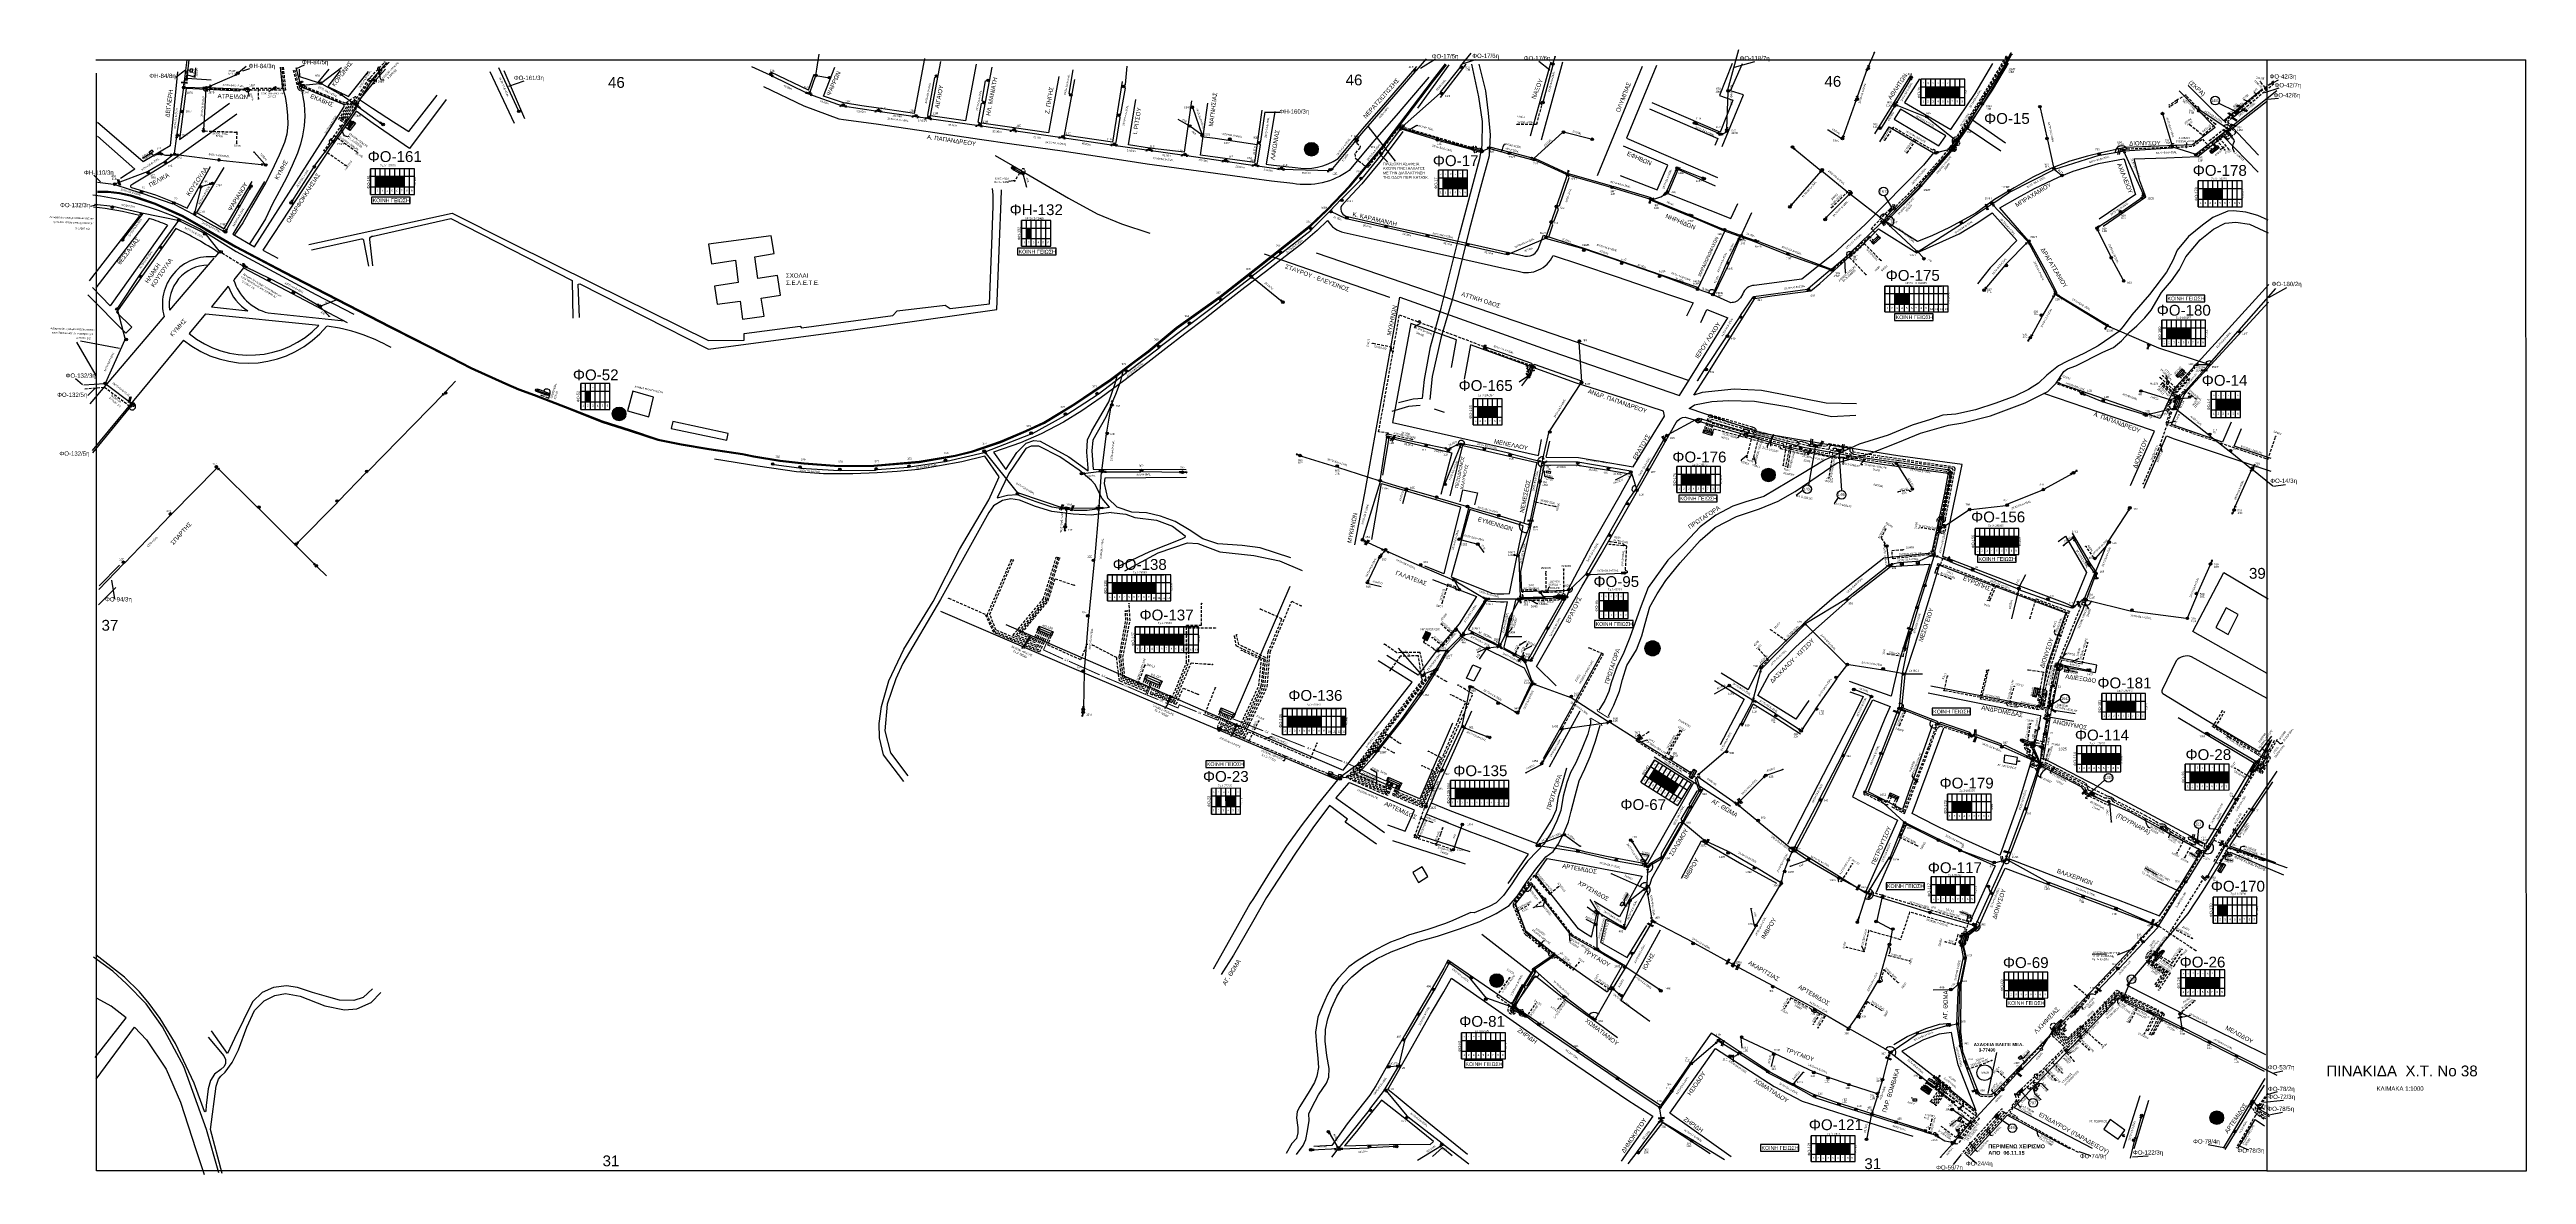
# Model space of a CAD drawing. Header units: millimetres. Extents: x 911 to 5440, y 753 to 2084.
# Drawn here: x 911 to 3199, y 753 to 1793 of the extents above; entities that cross this region are included whole.
import ezdxf
from ezdxf import colors
from ezdxf.entities.mleader import LeaderData, LeaderLine
from ezdxf.enums import TextEntityAlignment as Align
from ezdxf.math import Vec2, Vec3

# ---------------------------------------------------------------- set-up
doc = ezdxf.new("R2010")
doc.units = ezdxf.units.MM
doc.linetypes.add('DASHED', pattern=[19.05, 12.7, -6.35])
for name, color, linetype in [('Link Box 4 Διευθύνσεων', 7, 'Continuous'), ('Pillar', 7, 'Continuous'), ('Pillar OTE', 7, 'Continuous'), ('Άγνωστα', 7, 'Continuous'), ('Ασφαλειοκιβώτια Χ.Τ 12 αναχωρήσεων', 7, 'Continuous'), ('Ασφαλειοκιβώτια Χ.Τ 13 αναχωρήσεων', 7, 'Continuous'), ('Ασφαλειοκιβώτια Χ.Τ 6 αναχωρήσεων', 7, 'Continuous'), ('Ασφαλειοκιβώτια Χ.Τ 9 αναχωρήσεων', 7, 'Continuous'), ('Γέφυρες Εναέριου Δικτύου', 7, 'Continuous'), ('Γείωση', 7, 'Continuous'), ('Γυμνά εναέρια ΧΤ (1Φ)   2x16AL', 7, 'Continuous'), ('Γυμνά εναέρια ΧΤ (3Φ)   4x16AL', 7, 'Continuous'), ('Γυμνά εναέρια ΧΤ (3Φ)   4x16CU', 7, 'Continuous'), ('Γυμνά εναέρια ΧΤ (3Φ)   4x35AL', 7, 'Continuous'), ('Γυμνά εναέρια ΧΤ (3Φ)   4x35CU', 7, 'Continuous'), ('Γυμνά εναέρια ΧΤ (3Φ)   4x50AL', 7, 'Continuous'), ('Γυμνά εναέρια ΧΤ και ΦΟΠ (3Φ)   4x50+16AL', 7, 'Continuous'), ('Εναέρια παροχή ΧΤ 4x16', 7, 'SYN_LINE'), ('Εναέρια παροχή ΧΤ 4x25', 7, 'SYN_LINE'), ('Εναέριες Γραμμές Μ.Τ. 3 Χ 95 ACSR', 7, 'Continuous'), ('Επίτονοι', 7, 'Continuous'), ('Επιγραφές - Σχήματα', 7, 'Continuous'), ('Καλώδια ΧΤ   2x6AL', 7, 'DASHED'), ('Καλώδια ΧΤ   3x150+50AL', 7, 'DASHED'), ('Καλώδια ΧΤ   3x150+50CU', 7, 'DASHED'), ('Καλώδια ΧΤ   3x150AL+50CU XLPE', 7, 'DASHED'), ('Καλώδια ΧΤ   3x150AL+50XLPE', 7, 'DASHED'), ('Καλώδια ΧΤ   3x95+35 CU', 7, 'DASHED'), ('Καλώδια ΧΤ   3x95+35 XLPE', 7, 'DASHED'), ('Καλώδια ΧΤ   4x6CU', 7, 'DASHED'), ('Μηχανική τομή', 7, 'Continuous'), ('Πελάτης μέσης τάσης', 7, 'Continuous'), ('Στύλος Ξύλινος', 7, 'Continuous'), ('Στύλος Ξύλινος @ 1', 7, 'Continuous'), ('Στύλος ΦΜ', 7, 'Continuous'), ('Στύλος ΦΜ @ 1', 7, 'Continuous'), ('Συνδέσεις', 7, 'Continuous'), ('Συνεστραμμένα ΧΤ   3x70+54.6+25 AL', 7, 'SYN_LINE'), ('Συνεστραμμένα ΧΤ   4x120+25 AL', 7, 'SYN_LINE'), ('Τομή', 7, 'Continuous'), ('Υποσταθμός εναέριος 2 στύλων', 7, 'Continuous'), ('Υποσταθμός πόλεως', 7, 'Continuous'), ('Υπόβαθρο ΔΕΗ', 7, 'Continuous'), ('Υπόγεια Καλώδια Δικτύου ΧΤ   .075', 7, 'DASHED'), ('Υπόγεια καλώδια Δικτύου ΧΤ και Παρ. ΧΤ - 3X150+70 AL', 7, 'DASHED'), ('Υπόγεια καλώδια Παροχών ΧΤ   .0225', 7, 'DASHED'), ('Υπόγεια καλώδια Παροχών ΧΤ   .10 -', 7, 'DASHED'), ('Υπόγεια καλώδια Παροχών ΧΤ   .15', 7, 'DASHED'), ('Υπόγεια καλώδια Παροχών ΧΤ   4x16AL', 7, 'DASHED'), ('Υπόγεια καλώδια Παροχών ΧΤ   4x16CU', 7, 'DASHED'), ('Υπόγεια καλώδια Παροχών ΧΤ   4x50AL', 7, 'DASHED'), ('Υπόγεια καλώδια Παροχών ΧΤ   4x6', 7, 'DASHED'), ('Χώρος', 7, 'Continuous')]:
    doc.layers.add(name, color=color, linetype=linetype)
doc.styles.add('arial', font='arial.ttf')
doc.styles.get("Standard").update_dxf_attribs({"font": 'arial.ttf'})
doc.linetypes.add('REMA', pattern='A,0.1,[130,ltypeshp.shx,S=0.1,R=0,X=0,Y=0.1],0.15,0.1,[130,ltypeshp.shx,S=0.05,R=0,X=0,Y=0.05],0.15', length=0.5)
doc.linetypes.add('SYN_LINE', pattern='A,0.5,-0.0001,["/\\/\\/\\/",Standard,S=0.1,R=0,X=0,Y=-0.05],-0.25', length=0.7501)
doc.dimstyles.new('ISO-25', dxfattribs={"dimtxt": 2.5, "dimasz": 1.8, "dimexe": 1.25, "dimexo": 0.625, "dimtad": 1, "dimtxsty": 'Standard', "dimcen": 1.8, "dimadec": 0, "dimazin": 0, "dimtfac": 1, "dimtmove": 0, "dimatfit": 3, "dimfxl": 1.25, "dimarcsym": 0})

# ---------------------------------------------------------------- blocks, each defined once
blk = doc.blocks.new('ΥΠΑΡΧΩΝ ΤΣΙΜΕΝΤΕΝΙΟΣ ΣΤΥΛΟΣ')
at = {"layer": 'Στύλος ΦΜ'}
blk.add_hatch(color=7, dxfattribs=at).paths.add_polyline_path([(-1.3, -2.3, 0.574793), (2.6, 0, 0.268822), (1.3, 2.3)])
at = {"layer": 'Στύλος ΦΜ', "color": 7}
blk.add_line((-1.3, -2.3), (1.3, 2.3), dxfattribs=at)
blk.add_circle((0, 0), 2.62, dxfattribs=at)
at = {"layer": 'Στύλος ΦΜ', "flags": 4}
for tag, p in [('ΤΥΠΟΣ', (-4.9, 3)), ('ΑΡΙΘΜΟΣ', (-4.7, 8.1))]:
    blk.add_attdef(tag, p, '', height=4, dxfattribs=at)
blk = doc.blocks.new('ΥΠΑΡΧΩΝ ΞΥΛΙΝΟΣ ΣΤΥΛΟΣ')
at = {"layer": 'Στύλος Ξύλινος'}
h = blk.add_hatch(color=7, dxfattribs=at)
h.paths.add_polyline_path([(-2.6, 0, 0.270008), (-1.3, -2.3), (1.3, 2.3, 0.576266)])
h.paths.add_polyline_path([(-1.3, -2.3, 0.574793), (2.6, 0, 0.268822), (1.3, 2.3)])
at = {"layer": 'Στύλος Ξύλινος', "color": 7}
blk.add_line((-1.3, -2.3), (1.3, 2.3), dxfattribs=at)
blk.add_circle((0, 0), 2.62, dxfattribs=at)
at = {"layer": 'Στύλος Ξύλινος', "flags": 4}
for tag, p in [('ΑΡΙΘΜΟΣ', (-4.9, 8.6)), ('ΤΥΠΟΣ', (-4.8, 3.4))]:
    blk.add_attdef(tag, p, '', height=4, dxfattribs=at)
blk = doc.blocks.new('ΥΠΟΣΤΑΘΜΟΣ ΠΟΛΕΩΣ')
at = {"layer": 'Υποσταθμός πόλεως', "linetype": 'Continuous', "ltscale": 40}
blk.add_lwpolyline([(-8.6, 2.8), (8.6, 2.8), (8.6, -2.8), (-8.6, -2.8)], close=True, dxfattribs=at)
for points in [[(-5.8, 0), (-8.6, 2.8)], [(5.8, 0), (8.6, 2.8)], [(-8.6, -2.8), (-5.8, 0)], [(-5.8, 0), (5.8, 0)], [(8.6, -2.8), (5.8, 0)]]:
    blk.add_lwpolyline(points, dxfattribs=at)
at = {"layer": 'Υποσταθμός πόλεως', "linetype": 'SYN_LINE', "ltscale": 40, "flags": 1}
for tag, p in [('ΜΕΤΑΣΧΗΜΑΤΙΣΜΟΣ', (10.6, 2.4)), ('ΙΣΧΥΣ', (10.6, -0.4)), ('ΑΡΙΘΜΟΣ', (10.7, -3.1))]:
    blk.add_attdef(tag, p, '', height=1.8, dxfattribs=at)
blk = doc.blocks.new('ΜΗΧΑΝΙΚΗ ΤΟΜΗ')
at = {"layer": 'Μηχανική τομή', "ltscale": 40}
for p, q in [((-1.9, 0.8), (1.9, 0.8)), ((1.9, 0), (-1.9, 0))]:
    blk.add_line(p, q, dxfattribs=at)
blk = doc.blocks.new('ΥΠΟΣΤΑΘΜΟΣ ΕΝΑΕΡΙΟΣ ΕΠΙ 2 ΣΤΥΛΩΝ')
at = {"layer": 'Υποσταθμός εναέριος 2 στύλων', "linetype": 'Continuous'}
for points in [[(-12, -2.1, 0.574793), (-8.5, -0.1, 0.268822), (-9.6, 2)], [(9.7, -2.1, 0.574793), (13.2, -0.1, 0.268822), (12, 1.9)]]:
    blk.add_hatch(color=256, dxfattribs=at).paths.add_polyline_path(points)
for p, q in [((-12, -2.1), (-9.6, 2)), ((9.7, -2.1), (12, 1.9))]:
    blk.add_line(p, q, dxfattribs=at)
for centre in [(-10.8, -0.1), (10.8, -0.1)]:
    blk.add_circle(centre, 2.36, dxfattribs=at)
at = {"layer": 'Υποσταθμός πόλεως', "linetype": 'Continuous', "ltscale": 40}
blk.add_lwpolyline([(-8.6, 2.8), (8.6, 2.8), (8.6, -2.8), (-8.6, -2.8)], close=True, dxfattribs=at)
for points in [[(-5.8, 0), (-8.6, 2.8)], [(-8.6, -2.8), (-5.8, 0)], [(-5.8, 0), (5.8, 0)], [(5.8, 0), (8.6, 2.8)], [(8.6, -2.8), (5.8, 0)]]:
    blk.add_lwpolyline(points, dxfattribs=at)
at = {"layer": 'Υποσταθμός εναέριος 2 στύλων', "ltscale": 40, "flags": 1}
for tag, p in [('ΜΕΤΑΣΧΗΜΑΤΙΣΜΟΣ', (14.1, 2.5)), ('ΙΣΧΥΣ', (14.1, -0.3)), ('ΑΡΙΘΜΟΣ', (14.2, -3))]:
    blk.add_attdef(tag, p, '', height=1.8, dxfattribs=at)
blk = doc.blocks.new('ΕΠΙΤΟΝΟΣ')
at = {"layer": 'Επίτονοι', "lineweight": 40, "ltscale": 40}
blk.add_hatch(color=256, dxfattribs=at).paths.add_polyline_path([(-1.1, 6.5), (0, 9.1), (1.1, 6.5)])
for p, q in [((-1.1, 6.5), (0, 9.1)), ((1.1, 6.5), (-1.1, 6.5)), ((-1.1, 6.5), (0, 6.5)), ((0, 9.1), (1.1, 6.5)), ((0, 6.5), (0, 0))]:
    blk.add_line(p, q, dxfattribs=at)
blk = doc.blocks.new('LINK BOX 4 ΑΝΑΧΩΡΗΣΕΩΝ')
at = {"layer": 'Link Box 4 Διευθύνσεων', "ltscale": 40}
blk.add_hatch(color=256, dxfattribs=at).paths.add_polyline_path([(-3.5, 0), (-3.5, -4.7), (3.5, -4.7), (3.5, 0)])
for p, q in [((-3.5, 0), (-5.3, 0)), ((5.3, 0), (3.5, 0)), ((-3.5, -4.7), (-5.3, -4.7)), ((5.3, -4.7), (3.5, -4.7))]:
    blk.add_line(p, q, dxfattribs=at)
blk.add_lwpolyline([(-3.5, -4.7), (-3.5, 0), (3.5, 0), (3.5, -4.7)], close=True, dxfattribs=at)
blk = doc.blocks.new('ΥΠΟΣΤΑΘΜΟΣ ΠΟΛΕΩΣ 6 ΑΝΑΧΩΡΗΣΕΩΝ')
at = {"layer": 'Υποσταθμός πόλεως', "linetype": 'Continuous', "ltscale": 40}
for p, q in [((-8.2, -2.8), (-8.2, -4)), ((-5, -2.8), (-5, -4)), ((-1.7, -2.8), (-1.7, -4)), ((1.7, -2.8), (1.7, -4)), ((5.1, -2.8), (5.1, -4)), ((8.2, -2.8), (8.2, -4))]:
    blk.add_line(p, q, dxfattribs=at)
blk.add_lwpolyline([(-8.6, 2.8), (8.6, 2.8), (8.6, -2.8), (-8.6, -2.8)], close=True, dxfattribs=at)
for points in [[(-5.8, 0), (-8.6, 2.8)], [(5.8, 0), (8.6, 2.8)], [(-8.6, -2.8), (-5.8, 0)], [(-5.8, 0), (5.8, 0)], [(8.6, -2.8), (5.8, 0)]]:
    blk.add_lwpolyline(points, dxfattribs=at)
at = {"layer": 'Υποσταθμός πόλεως', "linetype": 'SYN_LINE', "ltscale": 40, "flags": 1}
for tag, p in [('ΜΕΤΑΣΧΗΜΑΤΙΣΜΟΣ', (9.6, 1.9)), ('ΙΣΧΥΣ', (9.6, -0.9)), ('ΑΡΙΘΜΟΣ', (9.7, -3.6))]:
    blk.add_attdef(tag, p, '', height=1.8, dxfattribs=at)
blk = doc.blocks.new('ΥΠΟΣΤΑΘΜΟΣ ΠΟΛΕΩΣ 9 ΑΝΑΧΩΡΗΣΕΩΝ')
at = {"layer": 'Υποσταθμός πόλεως', "ltscale": 40}
for p, q in [((-9.6, -2.8), (-9.6, -4)), ((-7.1, -2.8), (-7.1, -4)), ((-4.8, -2.8), (-4.8, -4)), ((-2.4, -2.8), (-2.4, -4)), ((0.1, -2.8), (0.1, -4)), ((2.5, -2.8), (2.5, -4)), ((5, -2.8), (5, -4)), ((7.5, -2.8), (7.5, -4)), ((9.6, -2.8), (9.6, -4))]:
    blk.add_line(p, q, dxfattribs=at)
blk.add_lwpolyline([(-10, 2.8), (10, 2.8), (10, -2.8), (-10, -2.8)], close=True, dxfattribs=at)
for points in [[(-7.2, 0), (-10, 2.8)], [(-10, -2.8), (-7.2, 0)], [(-7.2, 0), (7.2, 0)], [(7.2, 0), (10, 2.8)], [(10, -2.8), (7.2, 0)]]:
    blk.add_lwpolyline(points, dxfattribs=at)
at = {"layer": 'Υποσταθμός πόλεως', "linetype": 'SYN_LINE', "ltscale": 40, "flags": 1}
for tag, p in [('ΜΕΤΑΣΧΗΜΑΤΙΣΜΟΣ', (10.8, 1.7)), ('ΙΣΧΥΣ', (10.8, -1.1)), ('ΑΡΙΘΜΟΣ', (10.9, -3.8))]:
    blk.add_attdef(tag, p, '', height=1.8, dxfattribs=at)
blk = doc.blocks.new('ΑΣΦΑΛΕΙΟΚΙΒΩΤΙΟ ΥΠΟΣΤΑΘΜΟΥ 9 ΑΝΑΧΩΡΗΣΕΩΝ')
at = {"layer": 'Ασφαλειοκιβώτια Χ.Τ 9 αναχωρήσεων', "ltscale": 40}
for p, q in [((-23.8, 40.4), (24, 40.4)), ((-23.8, 31.4), (24, 31.4)), ((-23.8, 22.4), (24, 22.4)), ((-23.8, 13.4), (24, 13.4)), ((-23.8, 4.4), (24, 4.4)), ((-9.7, 40.4), (-9.7, -40.6)), ((9.9, 40.4), (9.9, -40.6)), ((-23.8, -4.6), (24, -4.6)), ((-23.8, -13.6), (24, -13.6)), ((-23.8, -22.6), (24, -22.6)), ((-23.8, -31.6), (24, -31.6))]:
    blk.add_line(p, q, dxfattribs=at)
at = {"layer": 'Ασφαλειοκιβώτια Χ.Τ 9 αναχωρήσεων'}
blk.add_lwpolyline([(-23.8, -40.6), (24, -40.6), (24, 40.4), (-23.8, 40.4)], close=True, dxfattribs=at)
for s, p in [('3', (-18.6, 19.6)), ('5', (-18.6, 1.6)), ('1', (-18.6, 37.2)), ('2', (-18.6, 28.7)), ('4', (-18.6, 10.6)), ('6', (-18.6, -7.6)), ('8', (-18.6, -25.5)), ('9', (-18.6, -34.2)), ('7', (-18.6, -15.8))]:
    blk.add_text(s, height=3.6, rotation=270, dxfattribs=at).set_placement(p)
at = {"layer": 'Ασφαλειοκιβώτια Χ.Τ 9 αναχωρήσεων', "ltscale": 40}
for tag, height, p in [('ΟΝΟΜΑ', 5, (-0.2, 44.3)), ('ΚΕΙΜΕΝΟ 1', 2, (17.1, 35.6)), ('ΚΕΙΜΕΝΟ 2', 2, (17.1, 26.9)), ('ΚΕΙΜΕΝΟ 3', 2, (17.1, 17.7)), ('ΚΕΙΜΕΝΟ 4', 2, (17.1, 8.7)), ('ΚΕΙΜΕΝΟ 5', 2, (17.1, -0.1)), ('ΣΧ', 2, (-0.1, -42.6)), ('ΚΕΙΜΕΝΟ 6', 2, (17.1, -9.1)), ('ΚΕΙΜΕΝΟ 7', 2, (17.1, -18.1)), ('ΚΕΙΜΕΝΟ 8', 2, (17.1, -26.9)), ('ΚΕΙΜΕΝΟ 9', 2, (17.1, -36))]:
    blk.add_attdef(tag, text='', height=height, dxfattribs=at).set_placement(p, align=Align.MIDDLE_CENTER)
blk = doc.blocks.new('ΑΣΦΑΛΕΙΟΚΙΒΩΤΙΟ ΥΠΟΣΤΑΘΜΟΥ 6 ΑΝΑΧΩΡΗΣΕΩΝ')
at = {"layer": 'Ασφαλειοκιβώτια Χ.Τ 6 αναχωρήσεων', "ltscale": 40}
for p, q in [((-23.9, 27), (23.9, 27)), ((-23.9, 18), (23.9, 18)), ((-23.9, 9), (23.9, 9)), ((-23.9, 0), (23.9, 0)), ((-9.8, 27), (-9.8, -27)), ((9.8, 27), (9.8, -27)), ((-23.9, -9), (23.9, -9)), ((-23.9, -18), (23.9, -18))]:
    blk.add_line(p, q, dxfattribs=at)
at = {"layer": 'Ασφαλειοκιβώτια Χ.Τ 6 αναχωρήσεων'}
blk.add_lwpolyline([(-23.9, -27), (23.9, -27), (23.9, 27), (-23.9, 27)], close=True, dxfattribs=at)
for s, p in [('3', (-18.7, 6.2)), ('1', (-18.7, 23.8)), ('2', (-18.7, 15.2)), ('5', (-18.7, -11.9)), ('6', (-18.7, -21)), ('4', (-18.7, -2.9))]:
    blk.add_text(s, height=3.6, rotation=270, dxfattribs=at).set_placement(p)
at = {"layer": 'Ασφαλειοκιβώτια Χ.Τ 6 αναχωρήσεων', "ltscale": 40}
for tag, height, p in [('ΟΝΟΜΑ', 5, (-0.3, 31.7)), ('ΚΕΙΜΕΝΟ 1', 2, (17, 22.4)), ('ΚΕΙΜΕΝΟ 2', 2, (17, 13.7)), ('ΚΕΙΜΕΝΟ 3', 2, (17, 4.3)), ('ΣΧ', 2, (-0.2, -29.2)), ('ΚΕΙΜΕΝΟ 4', 2, (17, -4.7)), ('ΚΕΙΜΕΝΟ 5', 2, (17, -13.5)), ('ΚΕΙΜΕΝΟ 6', 2, (17, -22.4))]:
    blk.add_attdef(tag, text='', height=height, dxfattribs=at).set_placement(p, align=Align.MIDDLE_CENTER)
blk = doc.blocks.new('ΑΣΦΑΛΕΙΟΚΙΒΩΤΙΟ ΥΠΟΣΤΑΘΜΟΥ 13 ΑΝΑΧΩΡΗΣΕΩΝ')
at = {"layer": 'Ασφαλειοκιβώτια Χ.Τ 13 αναχωρήσεων', "ltscale": 40}
for p, q in [((-23.9, 58.3), (24, 58.3)), ((-23.9, 49.3), (24, 49.3)), ((-9.8, 58.3), (-9.8, -58.7)), ((9.9, 58.3), (9.9, -58.7)), ((24, 58.3), (24, -45.9)), ((-23.9, 40.3), (24, 40.3)), ((-23.9, 31.3), (24, 31.3)), ((-23.9, 22.3), (24, 22.3)), ((-23.9, 13.3), (24, 13.3)), ((-23.9, 4.3), (24, 4.3)), ((-23.9, -4.7), (24, -4.7)), ((-23.9, -13.7), (24, -13.7)), ((-23.9, -22.7), (24, -22.7)), ((-23.9, -31.7), (24, -31.7)), ((-23.9, -40.7), (24, -40.7)), ((-23.9, -49.7), (24, -49.7))]:
    blk.add_line(p, q, dxfattribs=at)
at = {"layer": 'Ασφαλειοκιβώτια Χ.Τ 13 αναχωρήσεων'}
blk.add_lwpolyline([(-23.9, -58.7), (24, -58.7), (24, 58.3), (-23.9, 58.3)], close=True, dxfattribs=at)
for s, p in [('1', (-18.6, 55.3)), ('2', (-18.6, 46.7)), ('3', (-18.6, 37.6)), ('5', (-18.6, 19.6)), ('6', (-18.6, 10.4)), ('4', (-18.6, 28.6)), ('7', (-18.6, 2.2)), ('10', (-20.4, -25.1)), ('11', (-20.4, -33.9)), ('12', (-20.4, -43.3)), ('8', (-18.6, -7.5)), ('9', (-18.6, -16.2)), ('13', (-20.4, -51.9))]:
    blk.add_text(s, height=3.6, rotation=270, dxfattribs=at).set_placement(p)
at = {"layer": 'Ασφαλειοκιβώτια Χ.Τ 13 αναχωρήσεων', "ltscale": 40}
for tag, height, p in [('ΟΝΟΜΑ', 5, (1.2, 62.4)), ('ΚΕΙΜΕΝΟ 1', 2, (17.2, 53.4)), ('ΚΕΙΜΕΝΟ 3', 2, (17, 35.9)), ('ΚΕΙΜΕΝΟ 4', 2, (17, 27)), ('ΚΕΙΜΕΝΟ 5', 2, (17, 18.1)), ('ΚΕΙΜΕΝΟ 6', 2, (17, 9.2)), ('ΚΕΙΜΕΝΟ 7', 2, (17, 0.1)), ('ΚΕΙΜΕΝΟ 2', 2, (17.2, 44.7)), ('ΚΕΙΜΕΝΟ 10', 2, (17, -27)), ('ΚΕΙΜΕΝΟ 11', 2, (17, -36)), ('ΚΕΙΜΕΝΟ 12', 2, (17, -45)), ('ΚΕΙΜΕΝΟ 8', 2, (17, -8.6)), ('ΚΕΙΜΕΝΟ 9', 2, (17, -17.7)), ('ΣΧ', 2, (1.2, -60.5)), ('ΚΕΙΜΕΝΟ 13', 2, (17, -54.2))]:
    blk.add_attdef(tag, text='', height=height, dxfattribs=at).set_placement(p, align=Align.MIDDLE_CENTER)
blk = doc.blocks.new('ΤΟΜΗ')
at = {"layer": 'Τομή', "ltscale": 40}
for p, q in [((-5.7, 0), (5.7, 0)), ((5.7, -2.3), (-5.7, -2.3))]:
    blk.add_line(p, q, dxfattribs=at)
blk = doc.blocks.new('_ΣΥΝΔΕΣΗ')
at = {"layer": 'Συνδέσεις', "linetype": 'SYN_LINE', "ltscale": 40}
blk.add_hatch(color=256, dxfattribs=at).paths.add_polyline_path([(0.5, 0, 1), (-0.5, 0, 1)])
at = {"layer": 'Συνδέσεις'}
blk.add_circle((0, 0), 0.5, dxfattribs=at)
blk = doc.blocks.new('ΓΕΙΩΣΗ')
at = {"layer": 'Γείωση', "ltscale": 40}
for p, q in [((-2.3, 11.4), (-3, 9.4)), ((-0.3, 11.4), (-1, 9.4)), ((0, 9.4), (0, 0)), ((1.7, 11.4), (1, 9.4)), ((3.7, 11.4), (3, 9.4))]:
    blk.add_line(p, q, dxfattribs=at)
blk.add_lwpolyline([(-3, 9.4), (3, 9.4)], dxfattribs=at)
blk = doc.blocks.new('ΥΠΟΣΤΑΘΜΟΣ ΠΟΛΕΩΣ 8 ΑΝΑΧΩΡΗΣΕΩΝ')
at = {"layer": 'Υποσταθμός πόλεως', "linetype": 'Continuous', "ltscale": 40}
for p, q in [((-8.2, -2.8), (-8.2, -4)), ((-5.9, -2.8), (-5.9, -4)), ((-3.5, -2.8), (-3.5, -4)), ((-1.3, -2.8), (-1.3, -4)), ((1.2, -2.8), (1.2, -4)), ((3.6, -2.8), (3.6, -4)), ((6, -2.8), (6, -4)), ((8.2, -2.8), (8.2, -4))]:
    blk.add_line(p, q, dxfattribs=at)
blk.add_lwpolyline([(-8.6, 2.8), (8.6, 2.8), (8.6, -2.8), (-8.6, -2.8)], close=True, dxfattribs=at)
for points in [[(-5.8, 0), (-8.6, 2.8)], [(5.8, 0), (8.6, 2.8)], [(-8.6, -2.8), (-5.8, 0)], [(-5.8, 0), (5.8, 0)], [(8.6, -2.8), (5.8, 0)]]:
    blk.add_lwpolyline(points, dxfattribs=at)
at = {"layer": 'Υποσταθμός πόλεως', "linetype": 'SYN_LINE', "ltscale": 40, "flags": 1}
for tag, p in [('ΜΕΤΑΣΧΗΜΑΤΙΣΜΟΣ', (9.6, 1.4)), ('ΙΣΧΥΣ', (9.6, -1.4)), ('ΑΡΙΘΜΟΣ', (9.7, -4.1))]:
    blk.add_attdef(tag, p, '', height=1.8, dxfattribs=at)
blk = doc.blocks.new('ΠΡΟΒΛΕΠΟΜΕΝΟΣ ΞΥΛΙΝΟΣ ΣΤΥΛΟΣ')
at = {"layer": 'Στύλος Ξύλινος', "color": 7}
blk.add_circle((0, 0), 2.62, dxfattribs=at)
at = {"layer": 'Στύλος Ξύλινος', "flags": 4}
for tag, p in [('ΤΥΠΟΣ', (-6.8, 2.2)), ('ΑΡΙΘΜΟΣ', (-6.5, 7))]:
    blk.add_attdef(tag, p, '', height=4, dxfattribs=at)
blk = doc.blocks.new('ΥΠΟΣΤΑΘΜΟΣ ΠΟΛΕΩΣ 13 ΑΝΑΧΩΡΗΣΕΩΝ')
at = {"layer": 'Υποσταθμός πόλεως', "ltscale": 40}
for p, q in [((-11.1, -2.8), (-11.1, -4)), ((-9.5, -2.8), (-9.5, -4)), ((-7.8, -2.8), (-7.8, -4)), ((-6, -2.8), (-6, -4)), ((-4.1, -2.8), (-4.1, -4)), ((-2.3, -2.8), (-2.3, -4)), ((-0.4, -2.8), (-0.4, -4)), ((1.5, -2.8), (1.5, -4)), ((3.4, -2.8), (3.4, -4)), ((5.4, -2.8), (5.4, -4)), ((7.3, -2.8), (7.3, -4)), ((9.3, -2.8), (9.3, -4)), ((11.1, -2.8), (11.1, -4))]:
    blk.add_line(p, q, dxfattribs=at)
blk.add_lwpolyline([(-11.4, 2.8), (11.4, 2.8), (11.4, -2.8), (-11.4, -2.8)], close=True, dxfattribs=at)
for points in [[(-8.6, 0), (-11.4, 2.8)], [(-11.4, -2.8), (-8.6, 0)], [(-8.6, 0), (8.6, 0)], [(8.6, 0), (11.4, 2.8)], [(11.4, -2.8), (8.6, 0)]]:
    blk.add_lwpolyline(points, dxfattribs=at)
at = {"layer": 'Υποσταθμός πόλεως', "linetype": 'SYN_LINE', "ltscale": 40, "flags": 1}
for tag, p in [('ΜΕΤΑΣΧΗΜΑΤΙΣΜΟΣ', (12.2, 1.7)), ('ΙΣΧΥΣ', (12.2, -1.1)), ('ΑΡΙΘΜΟΣ', (12.3, -3.8))]:
    blk.add_attdef(tag, p, '', height=1.8, dxfattribs=at)
blk = doc.blocks.new('Pillar')
at = {"layer": 'Υποσταθμός πόλεως', "linetype": 'Continuous', "ltscale": 40}
blk.add_lwpolyline([(-8.6, 2.8), (8.6, 2.8), (8.6, -2.8), (-8.6, -2.8)], close=True, dxfattribs=at)
for points in [[(-5.8, 0), (-8.6, 2.8)], [(-8.6, -2.8), (-5.8, 0)], [(-5.8, 0), (5.8, 0)], [(5.8, 0), (8.6, 2.8)], [(8.6, -2.8), (5.8, 0)]]:
    blk.add_lwpolyline(points, dxfattribs=at)
at = {"layer": 'Pillar', "ltscale": 40}
blk.add_attdef('PILLAR', (-5.7, 3.7), '', height=2.52, dxfattribs=at)
blk = doc.blocks.new('ΑΣΦΑΛΕΙΟΚΙΒΩΤΙΟ ΥΠΟΣΤΑΘΜΟΥ 12 ΑΝΑΧΩΡΗΣΕΩΝ')
at = {"layer": 'Ασφαλειοκιβώτια Χ.Τ 12 αναχωρήσεων', "ltscale": 40}
for p, q in [((-23.9, 54), (23.9, 54)), ((-9.8, 54), (-9.8, -54)), ((9.8, 54), (9.8, -54)), ((-23.9, 45), (23.9, 45)), ((-23.9, 36), (23.9, 36)), ((-23.9, 27), (23.9, 27)), ((-23.9, 18), (23.9, 18)), ((-23.9, 9), (23.9, 9)), ((-23.9, 0), (23.9, 0)), ((-23.9, -9), (23.9, -9)), ((-23.9, -18), (23.9, -18)), ((-23.9, -27), (23.9, -27)), ((-23.9, -36), (23.9, -36)), ((-23.9, -45), (23.9, -45))]:
    blk.add_line(p, q, dxfattribs=at)
at = {"layer": 'Ασφαλειοκιβώτια Χ.Τ 12 αναχωρήσεων'}
blk.add_lwpolyline([(-23.9, -54), (23.9, -54), (23.9, 54), (-23.9, 54)], close=True, dxfattribs=at)
for s, p in [('1', (-18.7, 51.1)), ('2', (-18.7, 42.5)), ('3', (-18.7, 33.4)), ('4', (-18.7, 24.4)), ('5', (-18.7, 15.4)), ('6', (-18.7, 6.3)), ('10', (-20.5, -29.3)), ('11', (-20.5, -38.1)), ('7', (-18.7, -2)), ('8', (-18.7, -11.7)), ('9', (-18.7, -20.3)), ('12', (-20.5, -47.5))]:
    blk.add_text(s, height=3.6, rotation=270, dxfattribs=at).set_placement(p)
at = {"layer": 'Ασφαλειοκιβώτια Χ.Τ 12 αναχωρήσεων', "ltscale": 40}
for tag, height, p in [('ΟΝΟΜΑ', 5, (0.1, 57.9)), ('ΚΕΙΜΕΝΟ 1', 2, (17.3, 49.2)), ('ΚΕΙΜΕΝΟ 2', 2, (17.3, 40.5)), ('ΚΕΙΜΕΝΟ 3', 2, (17.3, 31.4)), ('ΚΕΙΜΕΝΟ 4', 2, (17.3, 22.4)), ('ΚΕΙΜΕΝΟ 5', 2, (17.3, 13.6)), ('ΚΕΙΜΕΝΟ 6', 2, (17.3, 4.7)), ('ΚΕΙΜΕΝΟ 10', 2, (17.3, -31.5)), ('ΚΕΙΜΕΝΟ 11', 2, (17.3, -40.6)), ('ΚΕΙΜΕΝΟ 7', 2, (17.3, -4.4)), ('ΚΕΙΜΕΝΟ 8', 2, (17.3, -13.2)), ('ΚΕΙΜΕΝΟ 9', 2, (17.3, -22.3)), ('ΣΧ', 2, (0.2, -56.1)), ('ΚΕΙΜΕΝΟ 12', 2, (17.3, -49.5))]:
    blk.add_attdef(tag, text='', height=height, dxfattribs=at).set_placement(p, align=Align.MIDDLE_CENTER)
blk = doc.blocks.new('ΧΩΡΟΣ')
at = {"layer": 'Χώρος', "ltscale": 40, "true_color": 0xff4747}
blk.add_hatch(color=13, dxfattribs=at).paths.add_polyline_path([(12.2, -0.2, 1), (-13, -0.2, 1)])
at = {"layer": 'Χώρος', "ltscale": 40}
blk.add_circle((-0.4, -0.2), 12.6, dxfattribs=at)
at = {"layer": 'Χώρος', "ltscale": 30, "insert": (-3.1, 9.6), "char_height": 5.4, "width": 408.891, "attachment_point": 1}
blk.add_mtext('Φ', dxfattribs=at)
at = {"layer": 'Χώρος', "ltscale": 40}
blk.add_attdef('ΑΡΙΘΜΟΣ_001', (-5.2, -4), '', height=5.4, dxfattribs=at)
blk = doc.blocks.new('ΠΕΛΑΤΗΣ ΜΕΣΗΣ ΤΑΣΗΣ')
at = {"layer": 'Πελάτης μέσης τάσης', "ltscale": 40, "true_color": 0x5db6e9}
blk.add_hatch(color=143, dxfattribs=at).paths.add_polyline_path([(3.5, 0, 1), (-3.5, 0, 1)])
at = {"layer": 'Πελάτης μέσης τάσης', "ltscale": 40}
blk.add_circle((0, 0), 3.5, dxfattribs=at)
at = {"layer": 'Πελάτης μέσης τάσης', "ltscale": 30, "insert": (-0.8, 2.7), "char_height": 1.5, "width": 113.581, "attachment_point": 1}
blk.add_mtext('X', dxfattribs=at)
at = {"layer": 'Πελάτης μέσης τάσης', "ltscale": 40}
blk.add_attdef('ΑΡΙΘΜΟΣ_001', (-1.3, -1.1), '', height=1.5, dxfattribs=at)
blk = doc.blocks.new('PILLAR ΟΤΕ')
at = {"layer": 'Pillar OTE', "ltscale": 40}
blk.add_lwpolyline([(-3.3, 2), (3.4, 2), (3.4, -2), (-3.3, -2)], close=True, dxfattribs=at)
at = {"layer": 'Pillar OTE', "insert": (-1.8, 0.7), "char_height": 1.357, "width": 109.961, "attachment_point": 1}
blk.add_mtext('{\\fArial|b1|i0|c161|p34;OTE}', dxfattribs=at)
blk = doc.blocks.new('τομή_')
at = {"layer": 'Επιγραφές - Σχήματα'}
for p, q in [((-1.3, -0.2), (0.1, 0.7)), ((-1.1, -0.5), (0.3, 0.5)), ((-0.7, 0.6), (-0.3, -0.4))]:
    blk.add_line(p, q, dxfattribs=at)
blk = doc.blocks.new('TSONTA XT1')
at = {"ltscale": 40}
h = blk.add_hatch(color=256, dxfattribs=at)
h.dxf.hatch_style = 1
h.paths.add_polyline_path([(596, 2487.7), (597.1, 2488.8), (596, 2489.9), (594.9, 2488.8)])
blk.add_lwpolyline([(594.9, 2488.8), (596, 2489.9), (597.1, 2488.8), (596, 2487.7)], close=True, dxfattribs=at)

msp = doc.modelspace()

# ---------------------------------------------------------------- hatches: boundary and pattern name
at = {"layer": 'Pillar OTE', "ltscale": 40}
h = msp.add_hatch(color=256, dxfattribs=at)
h.dxf.hatch_style = 1
h.paths.add_polyline_path([(2152.2, 1514.1), (2151.3, 1513.9), (2152.1, 1513.3)])
h = msp.add_hatch(color=256, dxfattribs=at)
h.dxf.hatch_style = 1
h.paths.add_polyline_path([(2766.8, 1226.5), (2767.2, 1226.5), (2767, 1226.8)])
h = msp.add_hatch(color=256, dxfattribs=at)
h.dxf.hatch_style = 1
h.paths.add_polyline_path([(2945.3, 1119.8), (2944.1, 1120), (2944.8, 1118.9)])
h = msp.add_hatch(color=256, dxfattribs=at)
h.dxf.hatch_style = 1
h.paths.add_polyline_path([(2681.9, 987.2), (2681.7, 987.9), (2681.3, 987.4)])
h = msp.add_hatch(color=256, dxfattribs=at)
h.dxf.hatch_style = 1
h.paths.add_polyline_path([(2743.4, 839.1), (2743.8, 839), (2743.6, 839.4)])
h = msp.add_hatch(color=256, dxfattribs=at)
h.dxf.hatch_style = 1
h.paths.add_polyline_path([(2635.4, 819.2), (2635.1, 819.9), (2634.8, 819.3)])
h = msp.add_hatch(color=256, dxfattribs=at)
h.dxf.hatch_style = 1
h.paths.add_polyline_path([(2686.4, 796.2), (2685.7, 796.4), (2686, 795.7)])
at = {"layer": 'Ασφαλειοκιβώτια Χ.Τ 13 αναχωρήσεων'}
for color, points in [(173, [(1892.7, 1290.2), (1897.2, 1290.2), (1897.2, 1300), (1892.7, 1300)]), (5, [(1897.2, 1290.2), (1901.7, 1290.2), (1901.7, 1300), (1897.2, 1300)]), (30, [(1901.7, 1290.2), (1906.2, 1290.2), (1906.2, 1300), (1901.7, 1300)]), (62, [(1906.2, 1290.2), (1910.7, 1290.2), (1910.7, 1300), (1906.2, 1300)]), (85, [(1910.7, 1290.2), (1915.2, 1290.2), (1915.2, 1300), (1910.7, 1300)]), (1, [(1915.2, 1290.2), (1919.7, 1290.2), (1919.7, 1300), (1915.2, 1300)]), (6, [(1919.7, 1290.2), (1924.2, 1290.2), (1924.2, 1300), (1919.7, 1300)]), (2, [(1924.2, 1290.2), (1928.7, 1290.2), (1928.7, 1300), (1924.2, 1300)]), (27, [(1928.7, 1290.2), (1933.2, 1290.2), (1933.2, 1300), (1928.7, 1300)]), (133, [(1918.2, 1242.3), (1922.7, 1242.3), (1922.7, 1252.1), (1918.2, 1252.1)]), (6, [(1922.7, 1242.3), (1927.2, 1242.3), (1927.2, 1252.1), (1922.7, 1252.1)]), (2, [(1927.2, 1242.3), (1931.7, 1242.3), (1931.7, 1252.1), (1927.2, 1252.1)]), (27, [(1931.7, 1242.3), (1936.2, 1242.3), (1936.2, 1252.1), (1931.7, 1252.1)]), (30, [(1936.2, 1242.3), (1940.7, 1242.3), (1940.7, 1252.1), (1936.2, 1252.1)]), (85, [(1940.7, 1242.3), (1945.2, 1242.3), (1945.2, 1252.1), (1940.7, 1252.1)]), (5, [(1945.2, 1242.3), (1949.7, 1242.3), (1949.7, 1252.1), (1945.2, 1252.1)]), (1, [(1949.7, 1242.3), (1954.2, 1242.3), (1954.2, 1252.1), (1949.7, 1252.1)]), (62, [(1954.2, 1242.3), (1958.7, 1242.3), (1958.7, 1252.1), (1954.2, 1252.1)]), (6, [(2054.5, 1166.7), (2059, 1166.7), (2059, 1176.5), (2054.5, 1176.5)]), (173, [(2059, 1166.7), (2063.5, 1166.7), (2063.5, 1176.5), (2059, 1176.5)]), (27, [(2063.5, 1166.7), (2068, 1166.7), (2068, 1176.5), (2063.5, 1176.5)]), (85, [(2068, 1166.7), (2072.5, 1166.7), (2072.5, 1176.5), (2068, 1176.5)]), (1, [(2072.5, 1166.7), (2077, 1166.7), (2077, 1176.5), (2072.5, 1176.5)]), (5, [(2077, 1166.7), (2081.5, 1166.7), (2081.5, 1176.5), (2077, 1176.5)]), (30, [(2081.5, 1166.7), (2086, 1166.7), (2086, 1176.5), (2081.5, 1176.5)]), (133, [(2104, 1166.7), (2108.5, 1166.7), (2108.5, 1176.5), (2104, 1176.5)]), (173, [(2209.6, 1100.3), (2214.1, 1100.3), (2214.1, 1110.1), (2209.6, 1110.1)]), (27, [(2214.1, 1100.3), (2218.6, 1100.3), (2218.6, 1110.1), (2214.1, 1110.1)]), (85, [(2218.6, 1100.3), (2223.1, 1100.3), (2223.1, 1110.1), (2218.6, 1110.1)]), (1, [(2223.1, 1100.3), (2227.6, 1100.3), (2227.6, 1110.1), (2223.1, 1110.1)]), (5, [(2227.6, 1100.3), (2232.1, 1100.3), (2232.1, 1110.1), (2227.6, 1110.1)]), (6, [(2232.1, 1100.3), (2236.6, 1100.3), (2236.6, 1110.1), (2232.1, 1110.1)]), (154, [(2236.6, 1100.3), (2241.1, 1100.3), (2241.1, 1110.1), (2236.6, 1110.1)]), (30, [(2241.1, 1100.3), (2245.6, 1100.3), (2245.6, 1110.1), (2241.1, 1110.1)]), (2, [(2245.6, 1100.3), (2250.1, 1100.3), (2250.1, 1110.1), (2245.6, 1110.1)]), (62, [(2250.1, 1100.3), (2254.6, 1100.3), (2254.6, 1110.1), (2250.1, 1110.1)]), (241, [(2254.6, 1100.3), (2259.1, 1100.3), (2259.1, 1110.1), (2254.6, 1110.1)])]:
    msp.add_hatch(color=color, dxfattribs=at).paths.add_polyline_path(points)
at = {"layer": 'Ασφαλειοκιβώτια Χ.Τ 6 αναχωρήσεων'}
for color, points in [(173, [(2202.9, 1674), (2198.4, 1674), (2198.4, 1664.2), (2202.9, 1664.2)]), (30, [(2207.4, 1674), (2202.9, 1674), (2202.9, 1664.2), (2207.4, 1664.2)]), (2, [(2211.9, 1674), (2207.4, 1674), (2207.4, 1664.2), (2211.9, 1664.2)]), (27, [(2216.4, 1674), (2211.9, 1674), (2211.9, 1664.2), (2216.4, 1664.2)]), (85, [(2220.9, 1674), (2216.4, 1674), (2216.4, 1664.2), (2220.9, 1664.2)]), (6, [(1410.5, 1476.9), (1406, 1476.9), (1406, 1467), (1410.5, 1467)]), (173, [(2917, 1469.5), (2912.5, 1469.5), (2912.5, 1459.6), (2917, 1459.6)]), (1, [(2921.5, 1469.5), (2917, 1469.5), (2917, 1459.6), (2921.5, 1459.6)]), (133, [(2926, 1469.5), (2921.5, 1469.5), (2921.5, 1459.6), (2926, 1459.6)]), (62, [(2930.5, 1469.5), (2926, 1469.5), (2926, 1459.6), (2930.5, 1459.6)]), (5, [(2935, 1469.5), (2930.5, 1469.5), (2930.5, 1459.6), (2935, 1459.6)]), (6, [(2235, 1462.7), (2230.5, 1462.7), (2230.5, 1452.9), (2235, 1452.9)]), (62, [(2239.5, 1462.7), (2235, 1462.7), (2235, 1452.9), (2239.5, 1452.9)]), (5, [(2244, 1462.7), (2239.5, 1462.7), (2239.5, 1452.9), (2244, 1452.9)]), (85, [(2351.4, 1283.5), (2346.9, 1283.5), (2346.9, 1273.6), (2351.4, 1273.6)]), (27, [(2355.9, 1283.5), (2351.4, 1283.5), (2351.4, 1273.6), (2355.9, 1273.6)]), (6, [(2360.4, 1283.5), (2355.9, 1283.5), (2355.9, 1273.6), (2360.4, 1273.6)]), (30, [(2364.9, 1283.5), (2360.4, 1283.5), (2360.4, 1273.6), (2364.9, 1273.6)]), (133, [(2369.4, 1283.5), (2364.9, 1283.5), (2364.9, 1273.6), (2369.4, 1273.6)]), (30, [(1993.2, 1102.8), (1988.7, 1102.8), (1988.7, 1092.9), (1993.2, 1093)]), (6, [(2002.2, 1102.8), (1997.7, 1102.8), (1997.7, 1093), (2002.2, 1093)]), (5, [(2006.7, 1102.8), (2002.2, 1102.8), (2002.2, 1093), (2006.7, 1093)])]:
    msp.add_hatch(color=color, dxfattribs=at).paths.add_polyline_path(points)
at = {"layer": 'Ασφαλειοκιβώτια Χ.Τ 9 αναχωρήσεων'}
for color, points in [(5, [(2648.8, 1758), (2644.3, 1758), (2644.3, 1748.1), (2648.8, 1748.1)]), (27, [(2653.3, 1758), (2648.8, 1758), (2648.8, 1748.1), (2653.3, 1748.1)]), (6, [(2657.8, 1758), (2653.3, 1758), (2653.3, 1748.1), (2657.8, 1748.1)]), (1, [(2662.3, 1758), (2657.8, 1758), (2657.8, 1748.1), (2662.3, 1748.1)]), (85, [(2666.8, 1758), (2662.3, 1758), (2662.3, 1748.1), (2666.8, 1748.1)]), (2, [(2671.3, 1758), (2666.8, 1758), (2666.8, 1748.1), (2671.3, 1748.1)]), (173, [(2675.8, 1758), (2671.3, 1758), (2671.3, 1748.1), (2675.8, 1748.1)]), (85, [(1216.3, 1675.4), (1211.8, 1675.4), (1211.8, 1665.5), (1216.3, 1665.5)]), (5, [(1220.8, 1675.4), (1216.3, 1675.4), (1216.3, 1665.5), (1220.8, 1665.5)]), (30, [(1225.3, 1675.4), (1220.8, 1675.4), (1220.8, 1665.5), (1225.3, 1665.5)]), (6, [(1229.8, 1675.4), (1225.3, 1675.4), (1225.3, 1665.5), (1229.8, 1665.5)]), (85, [(2905, 1664), (2900.5, 1664), (2900.5, 1654.2), (2905, 1654.2)]), (1, [(2909.5, 1664), (2905, 1664), (2905, 1654.2), (2909.5, 1654.2)]), (27, [(2914, 1664), (2909.5, 1664), (2909.5, 1654.2), (2914, 1654.2)]), (30, [(2918.5, 1664), (2914, 1664), (2914, 1654.2), (2918.5, 1654.2)]), (2, [(2871.3, 1535.3), (2866.8, 1535.3), (2866.8, 1525.4), (2871.3, 1525.4)]), (30, [(2875.8, 1535.3), (2871.3, 1535.3), (2871.3, 1525.4), (2875.8, 1525.4)]), (62, [(2880.3, 1535.3), (2875.8, 1535.3), (2875.8, 1525.4), (2880.3, 1525.4)]), (85, [(2423.2, 1400.1), (2418.7, 1400.1), (2418.7, 1390.3), (2423.2, 1390.3)]), (30, [(2427.7, 1400.1), (2423.2, 1400.1), (2423.2, 1390.3), (2427.7, 1390.3)]), (27, [(2432.2, 1400.1), (2427.7, 1400.1), (2427.7, 1390.3), (2432.2, 1390.3)]), (1, [(2436.7, 1400.1), (2432.2, 1400.1), (2432.2, 1390.3), (2436.7, 1390.3)]), (173, [(2441.2, 1400.1), (2436.7, 1400.1), (2436.7, 1390.3), (2441.2, 1390.3)]), (133, [(2445.7, 1400.1), (2441.2, 1400.1), (2441.2, 1390.3), (2445.7, 1390.3)]), (30, [(2698.8, 1342.9), (2694.3, 1342.9), (2694.3, 1333.1), (2698.8, 1333.1)]), (85, [(2703.3, 1342.9), (2698.8, 1342.9), (2698.8, 1333.1), (2703.3, 1333.1)]), (1, [(2707.8, 1342.9), (2703.3, 1342.9), (2703.3, 1333.1), (2707.8, 1333.1)]), (133, [(2712.3, 1342.9), (2707.8, 1342.9), (2707.8, 1333.1), (2712.3, 1333.1)]), (2, [(2716.8, 1342.9), (2712.3, 1342.9), (2712.3, 1333.1), (2716.8, 1333.1)]), (5, [(2721.3, 1342.9), (2716.8, 1342.9), (2716.8, 1333.1), (2721.3, 1333.1)]), (62, [(2725.8, 1342.9), (2721.3, 1342.9), (2721.3, 1333.1), (2725.8, 1333.1)]), (6, [(2730.3, 1342.9), (2725.8, 1342.9), (2725.8, 1333.1), (2730.3, 1333.1)]), (133, [(2815.8, 1190.5), (2811.3, 1190.5), (2811.3, 1180.6), (2815.8, 1180.6)]), (1, [(2820.3, 1190.5), (2815.8, 1190.5), (2815.8, 1180.6), (2820.3, 1180.6)]), (173, [(2824.8, 1190.5), (2820.3, 1190.5), (2820.3, 1180.6), (2824.8, 1180.6)]), (62, [(2829.3, 1190.5), (2824.8, 1190.5), (2824.8, 1180.6), (2829.3, 1180.6)]), (5, [(2397.6, 1125.1), (2393.7, 1127.5), (2388.5, 1119.2), (2392.3, 1116.8)]), (1, [(2401.4, 1122.6), (2397.6, 1125.1), (2392.3, 1116.8), (2396.1, 1114.3)]), (85, [(2405.2, 1120.2), (2401.4, 1122.6), (2396.1, 1114.3), (2399.9, 1111.9)]), (27, [(2792.9, 1141.9), (2788.4, 1141.9), (2788.4, 1132.1), (2792.9, 1132.1)]), (30, [(2797.4, 1141.9), (2792.9, 1141.9), (2792.9, 1132.1), (2797.4, 1132.1)]), (6, [(2801.9, 1141.9), (2797.4, 1141.9), (2797.4, 1132.1), (2801.9, 1132.1)]), (2, [(2806.4, 1141.9), (2801.9, 1141.9), (2801.9, 1132.1), (2806.4, 1132.1)]), (85, [(2810.9, 1141.9), (2806.4, 1141.9), (2806.4, 1132.1), (2810.9, 1132.1)]), (62, [(2815.4, 1141.9), (2810.9, 1141.9), (2810.9, 1132.1), (2815.4, 1132.1)]), (1, [(2819.9, 1141.9), (2815.4, 1141.9), (2815.4, 1132.1), (2819.9, 1132.1)]), (5, [(2824.4, 1141.9), (2819.9, 1141.9), (2819.9, 1132.1), (2824.4, 1132.1)]), (5, [(2893, 1125.2), (2888.5, 1125.2), (2888.5, 1115.3), (2893, 1115.3)]), (1, [(2897.5, 1125.2), (2893, 1125.2), (2893, 1115.3), (2897.5, 1115.3)]), (2, [(2902, 1125.2), (2897.5, 1125.2), (2897.5, 1115.3), (2902, 1115.3)]), (85, [(2906.5, 1125.2), (2902, 1125.2), (2902, 1115.3), (2906.5, 1115.3)]), (133, [(2911, 1125.2), (2906.5, 1125.2), (2906.5, 1115.3), (2911, 1115.3)]), (27, [(2915.5, 1125.2), (2911, 1125.2), (2911, 1115.3), (2915.5, 1115.4)]), (30, [(2920, 1125.2), (2915.5, 1125.2), (2915.5, 1115.4), (2920, 1115.4)]), (6, [(2924.5, 1125.2), (2920, 1125.2), (2920, 1115.4), (2924.5, 1115.4)]), (2, [(2409, 1117.8), (2405.2, 1120.2), (2399.9, 1111.9), (2403.7, 1109.5)]), (27, [(2412.8, 1115.4), (2409, 1117.8), (2403.7, 1109.5), (2407.5, 1107.1)]), (62, [(2416.6, 1113), (2412.8, 1115.4), (2407.5, 1107.1), (2411.3, 1104.7)]), (6, [(2673.3, 1097.7), (2668.8, 1097.7), (2668.8, 1087.8), (2673.3, 1087.8)]), (85, [(2677.7, 1097.5), (2673.2, 1097.5), (2673.2, 1087.7), (2677.7, 1087.7)]), (151, [(2682.3, 1097.5), (2677.8, 1097.5), (2677.8, 1087.7), (2682.3, 1087.7)]), (2, [(2686.7, 1097.5), (2682.2, 1097.5), (2682.2, 1087.7), (2686.7, 1087.7)]), (6, [(2658.2, 1021), (2653.7, 1021), (2653.7, 1011.2), (2658.2, 1011.2)]), (62, [(2662.7, 1021), (2658.2, 1021), (2658.2, 1011.2), (2662.7, 1011.2)]), (5, [(2667.2, 1021), (2662.7, 1021), (2662.7, 1011.2), (2667.2, 1011.2)]), (2, [(2680.7, 1021), (2676.2, 1021), (2676.2, 1011.2), (2680.7, 1011.2)]), (6, [(2918.6, 1002.2), (2914.1, 1002.2), (2914.1, 992.4), (2918.6, 992.4)]), (62, [(2923.1, 1002.2), (2918.6, 1002.2), (2918.6, 992.4), (2923.1, 992.4)]), (62, [(2725.5, 933), (2721, 933), (2721, 923.2), (2725.5, 923.2)]), (5, [(2730, 933), (2725.5, 933), (2725.5, 923.2), (2730, 923.2)]), (1, [(2734.5, 933), (2730, 933), (2730, 923.2), (2734.5, 923.2)]), (6, [(2739, 933), (2734.5, 933), (2734.5, 923.2), (2739, 923.2)]), (30, [(2743.5, 933), (2739, 933), (2739, 923.2), (2743.5, 923.2)]), (85, [(2748, 933), (2743.5, 933), (2743.5, 923.2), (2748, 923.2)]), (133, [(2752.5, 933), (2748, 933), (2748, 923.2), (2752.5, 923.2)]), (2, [(2757, 933), (2752.5, 933), (2752.5, 923.2), (2757, 923.2)]), (85, [(2889, 935.1), (2884.5, 935.1), (2884.5, 925.3), (2889, 925.3)]), (2, [(2893.5, 935.1), (2889, 935.1), (2889, 925.3), (2893.5, 925.3)]), (27, [(2898, 935.1), (2893.5, 935.1), (2893.5, 925.3), (2898, 925.3)]), (1, [(2902.5, 935.1), (2898, 935.1), (2898, 925.3), (2902.5, 925.3)]), (5, [(2907, 935.1), (2902.5, 935.1), (2902.5, 925.3), (2907, 925.3)]), (173, [(2911.5, 935.1), (2907, 935.1), (2907, 925.3), (2911.5, 925.3)]), (30, [(2916, 935.1), (2911.5, 935.1), (2911.5, 925.3), (2916, 925.3)]), (1, [(2224.4, 876.7), (2219.9, 876.7), (2219.9, 866.9), (2224.4, 866.9)]), (2, [(2228.9, 876.7), (2224.4, 876.7), (2224.4, 866.9), (2228.9, 866.9)]), (85, [(2233.4, 876.7), (2228.9, 876.7), (2228.9, 866.9), (2233.4, 866.9)]), (6, [(2237.9, 876.7), (2233.4, 876.7), (2233.4, 866.9), (2237.9, 866.9)]), (5, [(2242.4, 876.7), (2237.9, 876.7), (2237.9, 866.9), (2242.4, 866.9)]), (5, [(2547.4, 781.8), (2542.9, 781.8), (2542.9, 772), (2547.4, 772)]), (27, [(2551.9, 781.8), (2547.4, 781.8), (2547.4, 772), (2551.9, 772)]), (2, [(2556.4, 781.8), (2551.9, 781.8), (2551.9, 772), (2556.4, 772)]), (30, [(2560.9, 781.8), (2556.4, 781.8), (2556.4, 772), (2560.9, 772)]), (133, [(2565.4, 781.8), (2560.9, 781.8), (2560.9, 772), (2565.4, 772)]), (154, [(2569.9, 781.8), (2565.4, 781.8), (2565.4, 772), (2569.9, 772)]), (85, [(2574.4, 781.8), (2569.9, 781.8), (2569.9, 772), (2574.4, 772)])]:
    msp.add_hatch(color=color, dxfattribs=at).paths.add_polyline_path(points)
h = msp.add_hatch(color=173, dxfattribs=at)
h.paths.add_polyline_path([(2671.7, 1021), (2669.1, 1021), (2669.1, 1011.2), (2671.7, 1011.2)])
h.paths.add_polyline_path([(2669.1, 1021), (2667.2, 1021), (2667.2, 1011.2), (2669.1, 1011.2)])
at = {"layer": 'Γέφυρες Εναέριου Δικτύου', "linetype": 'Continuous', "ltscale": 0.2}
h = msp.add_hatch(color=30, dxfattribs=at)
h.dxf.hatch_style = 1
h.paths.add_polyline_path([(2615.5, 1557.1), (2620, 1557.1), (2620, 1566.9), (2615.5, 1566.9)])
h = msp.add_hatch(color=27, dxfattribs=at)
h.dxf.hatch_style = 1
h.paths.add_polyline_path([(2620, 1557.1), (2624.5, 1557.1), (2624.5, 1566.9), (2620, 1566.9)])
h = msp.add_hatch(color=62, dxfattribs=at)
h.dxf.hatch_style = 1
h.paths.add_polyline_path([(2629, 1566.9), (2624.5, 1566.9), (2624.5, 1557.1), (2629, 1557.1)])
at = {"layer": 'Γέφυρες Εναέριου Δικτύου', "ltscale": 0.2}
h = msp.add_hatch(color=202, dxfattribs=at)
h.dxf.hatch_style = 1
h.paths.add_polyline_path([(2251.4, 876.7), (2246.9, 876.7), (2246.9, 866.9), (2251.4, 866.9)])
at = {"layer": 'Επιγραφές - Σχήματα'}
for color, points in [(256, [(2620.9, 1315.9), (2623.4, 1315.9), (2623.4, 1318.5)]), (256, [(2635.6, 1317), (2638.1, 1317), (2638.1, 1319.6)]), (256, [(2649.9, 1324.3), (2652.4, 1323.8), (2652.9, 1326.4)]), (62, [(2246.9, 876.7), (2242.4, 876.7), (2242.4, 866.9), (2246.9, 866.9)])]:
    msp.add_hatch(color=color, dxfattribs=at).paths.add_polyline_path(points)
at = {"layer": 'Καλώδια ΧΤ   3x150AL+50CU XLPE', "linetype": 'DASHED', "ltscale": 0.2}
h = msp.add_hatch(color=1, dxfattribs=at)
h.dxf.hatch_style = 1
h.paths.add_polyline_path([(1234.3, 1675.4), (1229.8, 1675.4), (1229.8, 1665.5), (1234.3, 1665.5)])
h = msp.add_hatch(color=151, dxfattribs=at)
h.dxf.hatch_style = 1
h.paths.add_polyline_path([(1238.8, 1675.4), (1234.3, 1675.4), (1234.3, 1665.5), (1238.8, 1665.5)])
at = {"layer": 'Καλώδια ΧΤ   3x150AL+50CU XLPE', "linetype": 'Continuous', "ltscale": 0.2}
h = msp.add_hatch(color=62, dxfattribs=at)
h.dxf.hatch_style = 1
h.paths.add_polyline_path([(1817.8, 1627.6), (1813.3, 1627.6), (1813.3, 1617.7), (1817.8, 1617.7)])
at = {"layer": 'Καλώδια ΧΤ   3x150AL+50CU XLPE', "ltscale": 0.2}
h = msp.add_hatch(color=6, dxfattribs=at)
h.dxf.hatch_style = 1
h.paths.add_polyline_path([(2884.8, 1525.4), (2884.8, 1535.3), (2880.3, 1535.3), (2880.3, 1525.4)])
h = msp.add_hatch(color=151, dxfattribs=at)
h.dxf.hatch_style = 1
h.paths.add_polyline_path([(2889.3, 1535.3), (2884.8, 1535.3), (2884.8, 1525.4), (2889.3, 1525.4)])
at = {"layer": 'Καλώδια ΧΤ   3x150AL+50CU XLPE', "linetype": 'DASHED', "ltscale": 0.2}
h = msp.add_hatch(color=27, dxfattribs=at)
h.dxf.hatch_style = 1
h.paths.add_polyline_path([(2248.5, 1462.7), (2244, 1462.7), (2244, 1452.9), (2248.5, 1452.9)])
h = msp.add_hatch(color=6, dxfattribs=at)
h.dxf.hatch_style = 1
h.paths.add_polyline_path([(2833.8, 1190.5), (2829.3, 1190.5), (2829.3, 1180.6), (2833.8, 1180.6)])
h = msp.add_hatch(color=151, dxfattribs=at)
h.dxf.hatch_style = 1
h.paths.add_polyline_path([(2838.3, 1190.5), (2833.8, 1190.5), (2833.8, 1180.6), (2838.3, 1180.6)])
h = msp.add_hatch(color=1, dxfattribs=at)
h.dxf.hatch_style = 1
h.paths.add_polyline_path([(2685.2, 1021), (2680.7, 1021), (2680.7, 1011.2), (2685.2, 1011.2)])
at = {"layer": 'Υπόβαθρο ΔΕΗ'}
h = msp.add_hatch(dxfattribs=at)
h.set_pattern_fill('ANSI31', color=256, scale=0.2, angle=325, style=0)
edge = h.paths.add_edge_path()
edge.add_line((2179.1, 1248.7), (2179.1, 1248.7))
edge.add_line((2179.1, 1248.7), (2183.5, 1246.3))
edge.add_line((2183.5, 1246.3), (2186.8, 1252.8))
edge.add_line((2186.8, 1252.8), (2182.2, 1254.7))
edge.add_line((2182.2, 1254.7), (2179.1, 1248.7))

# ---------------------------------------------------------------- linework, layer by layer
at = {"layer": 'Pillar OTE', "ltscale": 40}
for points in [[(2152.1, 1513.3), (2151.3, 1513.9), (2152.2, 1514.1), (2152.1, 1513.3)], [(2767, 1226.8), (2767.2, 1226.5), (2766.8, 1226.5), (2767, 1226.8)], [(2681.3, 987.4), (2681.7, 987.9), (2681.9, 987.2), (2681.3, 987.4)], [(2743.6, 839.4), (2743.8, 839), (2743.4, 839.1), (2743.6, 839.4)]]:
    msp.add_lwpolyline(points, dxfattribs=at)
at = {"layer": 'Άγνωστα', "color": 6}
for points in [[(1085.7, 1771.5), (1092.5, 1777)], [(2945.6, 1090.9), (2968.8, 1125.6)], [(2922.2, 1057.7), (2945.1, 1090)]]:
    msp.add_lwpolyline(points, dxfattribs=at)
at = {"layer": 'Άγνωστα', "color": 6, "linetype": 'DASHED', "ltscale": 0.2}
for points in [[(1172.3, 1710.2), (1170.4, 1709.7), (1169.1, 1708.2), (1169.4, 1706.3), (1164.3, 1699.4), (1184.5, 1685.4)], [(2212.1, 1293.4), (2211.3, 1293.1), (2210.5, 1293.3), (2209.9, 1294.6), (2210.1, 1295.9), (2202.8, 1298.4), (2197.2, 1281)], [(1925.7, 1208.5), (1922.3, 1201.6), (1901.1, 1210.3), (1899.1, 1231.6), (1905.1, 1265.2), (1904.8, 1273.6)], [(1999.5, 1176.5), (1996.6, 1169), (2012.3, 1162.5), (2031.7, 1203.6), (2034.3, 1230.7), (2009.4, 1242.8), (2007.5, 1251.8)], [(2005.3, 1250.6), (2006.8, 1241.7), (2032.5, 1229.5), (2030, 1204.2), (2011.3, 1164.6), (1998.2, 1170), (2001.1, 1175.8)], [(2519.6, 916.1), (2513.6, 906.3)], [(2546.4, 901.7), (2540.3, 891.8)], [(2542.3, 904.5), (2543.4, 903.4), (2546.4, 901.7), (2551.1, 899), (2544.6, 888.6)]]:
    msp.add_lwpolyline(points, dxfattribs=at)
at = {"layer": 'Άγνωστα', "color": 30, "linetype": 'DASHED', "ltscale": 0.2}
for points in [[(2894.7, 1696), (2896.7, 1696.4), (2904.3, 1702.6), (2907.3, 1699.1)], [(2600.3, 1620.4), (2593.8, 1626.9), (2609, 1643.2)], [(2609.7, 965), (2609.4, 964.3), (2609.6, 963.9), (2610.6, 963.3), (2611.2, 961.9), (2611.4, 960.6), (2611.1, 959.5), (2610, 955.4), (2629.1, 950.5)]]:
    msp.add_lwpolyline(points, dxfattribs=at)
at = {"layer": 'Άγνωστα', "color": 27}
for points in [[(2763.2, 1681.6), (2769.2, 1676.8)], [(2949.6, 1129.1), (2953.7, 1126.9), (2956.9, 1131.6), (2956.4, 1133.7), (2958.7, 1137.9), (2956.7, 1140), (2964.1, 1154.9)]]:
    msp.add_lwpolyline(points, dxfattribs=at)
at = {"layer": 'Άγνωστα', "linetype": 'SYN_LINE', "ltscale": 20}
msp.add_lwpolyline([(2457.6, 1625.1), (2457.6, 1625.1), (2427.4, 1638), (2389.8, 1653.2)], dxfattribs=at)
at = {"layer": 'Άγνωστα', "color": 173}
for points in [[(2391.2, 1653.8), (2426.8, 1639.4)], [(2377.9, 774.3), (2398.9, 802.6)], [(2369.4, 763), (2377.5, 773.7)]]:
    msp.add_lwpolyline(points, dxfattribs=at)
at = {"layer": 'Άγνωστα'}
for points in [[(2428.7, 1638.1), (2457.1, 1626.5)], [(2326.6, 1485.9), (2324.1, 1522)], [(2867.6, 1486.1), (2868, 1485.6), (2868.2, 1485.1), (2868.3, 1484.7), (2868.4, 1484.4), (2868.4, 1484.1), (2868.4, 1483.9), (2868.4, 1483.7), (2868.4, 1483.5), (2868.3, 1483.4), (2868.3, 1483.3), (2868.2, 1483.2), (2868.2, 1483.1), (2868.1, 1483.1), (2868.1, 1483), (2868, 1483), (2868, 1483), (2867.9, 1482.9), (2867.8, 1482.9), (2867.8, 1482.9), (2867.7, 1482.9), (2867.6, 1482.9), (2867.5, 1482.9), (2867.5, 1482.9), (2867.4, 1482.9), (2867.3, 1482.9), (2867.3, 1483), (2867.2, 1483), (2867.2, 1483.1), (2867.1, 1483.1), (2867.1, 1483.2), (2867, 1483.3), (2867, 1483.4), (2867, 1483.5), (2866.9, 1483.6), (2866.9, 1483.7), (2866.9, 1483.8), (2866.8, 1483.9), (2866.8, 1484), (2866.8, 1484.2), (2866.8, 1484.3), (2866.8, 1484.5), (2866.8, 1484.6), (2866.8, 1484.8), (2866.9, 1484.9), (2866.9, 1485.1), (2866.9, 1485.3), (2867, 1485.6), (2867.1, 1485.8), (2867.1, 1486), (2867.2, 1486.3), (2867.3, 1486.6), (2867.3, 1486.8), (2867.4, 1487.1), (2867.4, 1487.4), (2867.4, 1487.7), (2867.5, 1488), (2867.4, 1488.3), (2867.4, 1488.5), (2867.3, 1488.8), (2867.3, 1489), (2867.2, 1489.3), (2867.1, 1489.5), (2867, 1489.7), (2866.9, 1489.9), (2866.8, 1490.1), (2866.7, 1490.3), (2866.6, 1490.5), (2866.6, 1490.6), (2866.5, 1490.7), (2866.4, 1490.8), (2866.4, 1490.9), (2866.3, 1491), (2866.3, 1491.1), (2866.3, 1491.1), (2866.3, 1491.1), (2866.2, 1491.2), (2866.2, 1491.2), (2866.2, 1491.2), (2866.2, 1491.2), (2866.2, 1491.2)], [(2270.9, 1249.9), (2257.8, 1249.8), (2257.1, 1250.1), (2258.3, 1251.4), (2258.3, 1252.5), (2257.9, 1253.5), (2257.6, 1254), (2260, 1264.4), (2261, 1264.9), (2261.4, 1265.2), (2261.3, 1265.8)], [(2960.1, 1144.9), (2960.3, 1145.8), (2960.5, 1144.8), (2959.8, 1143.7), (2959, 1143.7), (2957.7, 1144), (2956.4, 1145.4), (2954.6, 1147.7)], [(2108.6, 1120), (2106.3, 1119.6), (2105.7, 1120.6), (2104.2, 1122.3), (2102, 1122.7), (2101, 1121.1)], [(2914.5, 1070.5), (2915, 1068.7), (2916.1, 1068.4), (2916.6, 1069.2), (2916.6, 1070), (2915.1, 1071.2), (2914, 1071.5), (2911.4, 1072.1), (2909.7, 1072.1), (2907, 1072.4), (2906.5, 1073.2), (2906.5, 1074.2), (2906.5, 1075.3), (2907.1, 1076.2)]]:
    msp.add_lwpolyline(points, dxfattribs=at)
at = {"layer": 'Άγνωστα', "color": 2, "linetype": 'DASHED', "ltscale": 0.2}
for points in [[(2882.7, 1495.1), (2887.2, 1491.7), (2892.8, 1498.4), (2891.9, 1499.3), (2892.1, 1500.7), (2892.9, 1501.2), (2893.7, 1501.1)], [(1927.5, 1207.8), (1923.6, 1199.3), (1899.2, 1209.2), (1896.7, 1230.6), (1874.5, 1242.1)]]:
    msp.add_lwpolyline(points, dxfattribs=at)
at = {"layer": 'Άγνωστα', "color": 30, "linetype": 'SYN_LINE', "ltscale": 20}
for points in [[(1205, 1402.9), (1275.6, 1475)], [(1065.8, 1406.1), (1103.3, 1369)], [(1177.6, 1375.1), (1203.4, 1401.6)], [(1139.3, 1336.2), (1176.8, 1374.1)], [(1103.8, 1368.6), (1137.3, 1335)], [(1138.2, 1334.3), (1156.4, 1316.2)], [(2651.7, 1324), (2643.8, 1298)], [(2666.6, 1319.4), (2652.6, 1325)], [(2686.3, 1311.4), (2667.5, 1318.9)], [(2729.1, 1294.3), (2687.7, 1310.7)], [(2642.9, 1296), (2637.3, 1277.4)], [(2756, 1283.9), (2730.3, 1293.3)], [(2779.2, 1276.4), (2757.1, 1283.4)], [(2636.9, 1275.9), (2630.4, 1254.1)]]:
    msp.add_lwpolyline(points, dxfattribs=at)
at = {"layer": 'Άγνωστα', "color": 30}
for points in [[(1276.7, 1476.3), (1285.9, 1486)], [(1158, 1314.5), (1166.6, 1306.1)]]:
    msp.add_lwpolyline(points, dxfattribs=at)
at = {"layer": 'Άγνωστα', "color": 62, "linetype": 'SYN_LINE', "ltscale": 20}
msp.add_lwpolyline([(2877.3, 1471.4), (2869.9, 1468.7), (2844.2, 1476.8)], dxfattribs=at)
at = {"layer": 'Άγνωστα', "color": 1, "linetype": 'DASHED', "ltscale": 0.2}
msp.add_lwpolyline([(2874.8, 1466, 1.608152), (2873.7, 1459.9, -8.50266)], format="xyb", dxfattribs=at)
at = {"layer": 'Άγνωστα', "color": 173, "linetype": 'SYN_LINE', "ltscale": 10}
msp.add_lwpolyline([(2879.1, 1470.1), (2887.1, 1470.7)], dxfattribs=at)
at = {"layer": 'Άγνωστα', "color": 85, "linetype": 'DASHED', "ltscale": 0.2}
for points in [[(2444.4, 1440.2), (2446.8, 1447.2), (2476.1, 1439), (2476.7, 1437.8), (2477.5, 1437.7), (2478, 1438)], [(1996.4, 1177.8), (1992.4, 1167.7), (2014.4, 1158.6), (2035.8, 1203.6), (2038.5, 1235.7), (2058.5, 1282.8), (2067, 1278.5)], [(2492.7, 1222.1), (2498.5, 1228.6), (2490.2, 1238.4)], [(2177.6, 1082.4), (2188.4, 1078.5)], [(2192.2, 1058.3), (2196.2, 1068), (2197.9, 1073.3)]]:
    msp.add_lwpolyline(points, dxfattribs=at)
at = {"layer": 'Άγνωστα', "color": 1, "linetype": 'DASHED', "ltscale": 0.2}
for points in [[(2512.6, 1408.2), (2516.3, 1430.9)], [(1997.9, 1177.1), (1994.6, 1168.6), (2013.1, 1160.4), (2015.8, 1165.8), (2033.6, 1203.4), (2036.7, 1236), (2049.4, 1266.5), (2029.5, 1275.4)]]:
    msp.add_lwpolyline(points, dxfattribs=at)
at = {"layer": 'Άγνωστα', "color": 133, "linetype": 'SYN_LINE', "ltscale": 20}
for points in [[(2813.3, 1338.4), (2832.3, 1367.9)], [(2781, 1340.3), (2793.7, 1318)], [(2800.6, 1308.9), (2812.5, 1337.1)], [(2813, 1336.3), (2801.4, 1322.8)], [(2791.3, 1285.8), (2800.4, 1308.6)], [(2895.4, 1290), (2906.9, 1316)], [(2792, 1284), (2834.4, 1273.4)], [(2886.4, 1268), (2895.2, 1289.1)], [(2835.3, 1273.5), (2884.8, 1267)], [(2178.7, 1214.8), (2157.1, 1239.5)]]:
    msp.add_lwpolyline(points, dxfattribs=at)
at = {"layer": 'Άγνωστα', "color": 133, "linetype": 'DASHED', "ltscale": 0.2}
for points in [[(2293.7, 1291.1), (2293.3, 1309.9)], [(2309.7, 1291.5), (2309.7, 1312.4)], [(2192.3, 1237), (2190.4, 1237.9), (2189.4, 1239.1), (2180.7, 1244.4), (2180.5, 1245.2), (2181.6, 1247.2)], [(2197.8, 1241.2), (2188.2, 1249.2)], [(2859.7, 982.5), (2893.7, 960)], [(2767.9, 891.2), (2772.1, 887.1), (2768.9, 883.5), (2775.3, 877.1), (2787.6, 889.1), (2791.9, 885.7), (2806.6, 872.9)]]:
    msp.add_lwpolyline(points, dxfattribs=at)
at = {"layer": 'Άγνωστα', "color": 85, "linetype": 'SYN_LINE', "ltscale": 20}
for points in [[(2571.2, 1285.7), (2609.9, 1315.9)], [(2533.3, 1262.4), (2570.2, 1284.7)], [(2493.1, 1221), (2531.8, 1260.6)], [(2570.7, 1224.3), (2533.4, 1261.1)], [(2484.6, 1191.7), (2492.1, 1220)], [(2604.6, 1219.1), (2573, 1223.9)], [(2622.5, 1215.8), (2605.3, 1219.1)], [(2484.2, 1191.3), (2463.5, 1204)], [(2505.9, 1178.3), (2486.3, 1190.6)], [(2561.9, 1211.4), (2543.1, 1184.3)], [(2473.2, 1169.6), (2459.8, 1144.9)], [(2473.6, 1170.2), (2484.2, 1189.9)], [(2528.2, 1163.6), (2506.9, 1177.5)], [(2542.2, 1182.9), (2529.6, 1163.9)], [(2618.6, 1183), (2603.3, 1143.2)], [(2459.1, 1144), (2433.6, 1122.1)], [(2602.4, 1141), (2588.6, 1107.4)], [(2208.5, 1054.1), (2215.7, 1075.3)]]:
    msp.add_lwpolyline(points, dxfattribs=at)
at = {"layer": 'Άγνωστα', "color": 30, "linetype": 'SYN_LINE', "ltscale": 10}
for points in [[(2730.4, 1295.6), (2736.7, 1307.3)], [(2789.9, 1284.3), (2781, 1277.4)]]:
    msp.add_lwpolyline(points, dxfattribs=at)
at = {"layer": 'Άγνωστα', "color": 133, "linetype": 'SYN_LINE', "ltscale": 10}
for points in [[(2800.5, 1308.7), (2795.1, 1316.1)], [(2238, 1239), (2229.7, 1235.5), (2229.7, 1235.5)], [(2238.2, 1238.6), (2231.6, 1229.3)]]:
    msp.add_lwpolyline(points, dxfattribs=at)
at = {"layer": 'Άγνωστα', "color": 151, "linetype": 'DASHED', "ltscale": 0.2}
for points in [[(2707.3, 1298), (2701.5, 1283.5)], [(2711.4, 1296.5), (2711.2, 1295.9), (2710.8, 1295.8), (2708.8, 1296.5), (2703.4, 1283.4)], [(2608.9, 1234.1), (2623.3, 1231.9), (2624.7, 1237.2), (2625.5, 1237.5), (2625.8, 1238), (2625.6, 1238.6)]]:
    msp.add_lwpolyline(points, dxfattribs=at)
at = {"layer": 'Άγνωστα', "color": 62, "linetype": 'DASHED', "ltscale": 0.2}
for points in [[(1924, 1209.2), (1921.2, 1203.5), (1902.8, 1211.3), (1900.5, 1231.3), (1906.9, 1265.3), (1906.4, 1274)], [(2749.1, 1190.9), (2747.9, 1191.1), (2753, 1217), (2738.7, 1219.2)]]:
    msp.add_lwpolyline(points, dxfattribs=at)
at = {"layer": 'Άγνωστα', "color": 27, "linetype": 'DASHED', "ltscale": 0.2}
for points in [[(1922.2, 1210), (1919.8, 1205.4), (1904.1, 1212), (1902.5, 1230.9), (1909.1, 1265), (1908.2, 1280.4)], [(1991.7, 1179.7), (1989.6, 1174.7), (1978.5, 1179.4), (1987.9, 1202.9)]]:
    msp.add_lwpolyline(points, dxfattribs=at)
at = {"layer": 'Άγνωστα', "color": 5, "linetype": 'DASHED', "ltscale": 0.2}
msp.add_lwpolyline([(2002.7, 1175.1), (2000.2, 1170.5), (2010.2, 1166.6), (2028.1, 1204.8), (2030.4, 1228.8), (2011.8, 1237.4)], dxfattribs=at)
at = {"layer": 'Άγνωστα', "ltscale": 0.2}
msp.add_lwpolyline([(2200.8, 1236.2), (2201.3, 1235.6)], dxfattribs=at)
at = {"layer": 'Άγνωστα', "color": 151, "linetype": 'SYN_LINE', "ltscale": 20}
for points in [[(2629.9, 1252.5), (2622.5, 1216)], [(2622.4, 1215.2), (2619.5, 1184.8)], [(2624.7, 1215.7), (2641.2, 1215.7)]]:
    msp.add_lwpolyline(points, dxfattribs=at)
at = {"layer": 'Άγνωστα', "color": 151, "linetype": 'SYN_LINE', "ltscale": 10}
msp.add_lwpolyline([(2628.9, 1252.5), (2625, 1240.4)], dxfattribs=at)
at = {"layer": 'Άγνωστα', "color": 85, "linetype": 'SYN_LINE', "ltscale": 10}
msp.add_lwpolyline([(2571.1, 1223.4), (2562.5, 1212.2)], dxfattribs=at)
at = {"layer": 'Άγνωστα', "color": 173, "linetype": 'SYN_LINE', "ltscale": 20}
for points in [[(2765.9, 1223.5), (2761.4, 1205.7)], [(2767.6, 1224.5), (2794.5, 1219.1)], [(2760.8, 1204.3), (2756.4, 1178)]]:
    msp.add_lwpolyline(points, dxfattribs=at)
at = {"layer": 'Άγνωστα', "const_width": 0.9}
for points in [[(2333.3, 1173.5), (2334.9, 1174.6), (2344.7, 1169), (2344.9, 1167.5)], [(2340.5, 1183), (2340.9, 1181.3), (2350.3, 1175.4), (2352.1, 1176.1)]]:
    msp.add_lwpolyline(points, dxfattribs=at)
at = {"layer": 'Άγνωστα', "color": 5}
for points in [[(2949.7, 1134.3), (2905, 1160.4)], [(2952.1, 1135.5), (2962.8, 1154.1)]]:
    msp.add_lwpolyline(points, dxfattribs=at)
at = {"layer": 'Άγνωστα', "color": 85}
for points in [[(2931.9, 1100.5), (2945.7, 1124.2)], [(2905.4, 1056.7), (2930.7, 1098.6)]]:
    msp.add_lwpolyline(points, dxfattribs=at)
at = {"layer": 'Άγνωστα', "color": 5, "linetype": 'SYN_LINE', "ltscale": 20}
for points in [[(2433.1, 1121.2), (2469.1, 1095.9)], [(2486.1, 982.8), (2482.9, 998.6)], [(2666.3, 923.6), (2651, 923.3)]]:
    msp.add_lwpolyline(points, dxfattribs=at)
at = {"layer": 'Άγνωστα', "color": 2, "linetype": 'SYN_LINE', "ltscale": 20}
msp.add_lwpolyline([(2813.9, 1096.6), (2815.6, 1078.8)], dxfattribs=at)
at = {"layer": 'Άγνωστα', "color": 133}
for points in [[(2885.3, 1023.9), (2904.4, 1054.7)], [(2859.7, 983), (2884, 1022.3)], [(2822.8, 943.5), (2845.1, 967.1)], [(2846.2, 968.4), (2858.9, 981.7)], [(2802.5, 922.5), (2821.7, 942.3)]]:
    msp.add_lwpolyline(points, dxfattribs=at)
at = {"layer": 'Άγνωστα', "linetype": 'DASHED', "ltscale": 0.2}
for points in [[(2803.7, 926.9), (2836.2, 961.3), (2837.5, 963.2), (2857, 985.4), (2859.9, 986.7), (2873.5, 1007.6), (2881, 1020.7), (2882.2, 1024.9), (2884.9, 1026.2), (2900.5, 1052.4)], [(2678.2, 973.2), (2673.9, 974.7), (2671.2, 965.4), (2662.3, 968)]]:
    msp.add_lwpolyline(points, dxfattribs=at)
at = {"layer": 'Άγνωστα', "color": 5, "linetype": 'DASHED', "ltscale": 0.2}
msp.add_lwpolyline([(2295.7, 957.3, 0.679808), (2302.6, 954.1), (2318.4, 941.9), (2323.9, 949)], format="xyb", dxfattribs=at)
at = {"layer": 'Άγνωστα', "color": 5, "linetype": 'SYN_LINE', "ltscale": 5}
msp.add_lwpolyline([(2673.9, 928.6), (2668.6, 923.8)], dxfattribs=at)
at = {"layer": 'Άγνωστα', "ltscale": 20}
msp.add_lwpolyline([(2196.9, 779.6), (2174.5, 765.9)], dxfattribs=at)
at = {"layer": 'Άγνωστα'}
for centre, radius, start, end in [((2922.1, 1718.3), 4.52, 33.791, 128.2953), ((2477.8, 1437.4), 3.94, 8.3896, 134.5318), ((2283, 939.8), 4.47, 240.1214, 336.3866), ((2338, 896), 6.66, 55.1444, 137.0714)]:
    msp.add_arc(centre, radius, start, end, dxfattribs=at)
at = {"layer": 'Άγνωστα', "color": 27, "linetype": 'DASHED', "ltscale": 0.2}
for centre, radius, start, end in [((2227.2, 1700.3), 2.68, 19.8733, 128.4158), ((2281.9, 1497.9), 1.96, 235.1957, 93.4085)]:
    msp.add_arc(centre, radius, start, end, dxfattribs=at)
at = {"layer": 'Άγνωστα', "linetype": 'DASHED', "ltscale": 0.2}
msp.add_arc((2228.2, 1698.6), 1.47, 161.1192, 347.1699, dxfattribs=at)
at = {"layer": 'Άγνωστα', "color": 173, "linetype": 'DASHED', "ltscale": 0.2}
msp.add_arc((2232.5, 1699), 2.28, 12.4624, 127.5051, dxfattribs=at)
at = {"layer": 'Άγνωστα', "color": 5}
msp.add_arc((2951.3, 1131.7), 1.22, 230.4885, 67.873, dxfattribs=at)
at = {"layer": 'Γέφυρες Εναέριου Δικτύου'}
for centre, radius, start, end in [((2825.1, 1697.8), 5.79, 30.5453, 183.0101), ((2605.7, 1636.7), 3.69, 40.6164, 168.0418), ((2610.4, 1633.7), 4.47, 282.5428, 96.7773), ((2905.8, 1501.8), 2.94, 44.1379, 192.8836), ((2434.1, 1450.8), 2.99, 189.738, 8.0168), ((2791.9, 1284.5), 5.67, 231.5789, 341.1323), ((2767.2, 1222.6), 3.64, 231.7763, 19.9246), ((2904.7, 1054.8), 5.43, 236.0774, 62.3199), ((2387.1, 1037.5), 5.06, 270.9074, 40.0683), ((2690.2, 982.5), 4.36, 235.3514, 70.8572), ((2611.3, 865.8), 5.31, 324.0841, 145.6775)]:
    msp.add_arc(centre, radius, start, end, dxfattribs=at)
at = {"layer": 'Γέφυρες Εναέριου Δικτύου', "color": 0, "linetype": 'Continuous', "ltscale": 0.2}
for centre, radius, start, end in [((2473.2, 1621.9), 4.85, 242.525, 325.9305), ((2446.8, 1567.3), 3.26, 46.6925, 176.1944), ((2314.9, 1294.1), 2.94, 256.4333, 27.8751)]:
    msp.add_arc(centre, radius, start, end, dxfattribs=at)
at = {"layer": 'Γέφυρες Εναέριου Δικτύου', "ltscale": 0.2}
for centre, radius, start, end in [((2274.7, 1352.3), 6.09, 144.0358, 279.7615), ((2519.9, 1053.6), 2.18, 126.9888, 297.8577), ((2718.8, 1043.2), 2.81, 218.372, 350.6697)]:
    msp.add_arc(centre, radius, start, end, dxfattribs=at)
at = {"layer": 'Γέφυρες Εναέριου Δικτύου', "color": 0, "ltscale": 0.2}
for centre, radius, start, end in [((2384.8, 1017.8), 4.73, 70.1241, 162.7783), ((2384.4, 1015.9), 5.23, 301.9113, 68.7286)]:
    msp.add_arc(centre, radius, start, end, dxfattribs=at)
at = {"layer": 'Γυμνά εναέρια ΧΤ (1Φ)   2x16AL', "color": 173}
for points in [[(2282.3, 1692), (2308.5, 1715.7)], [(2310.8, 1716.1), (2335, 1709.9)]]:
    msp.add_lwpolyline(points, dxfattribs=at)
at = {"layer": 'Γυμνά εναέρια ΧΤ (3Φ)   4x16AL', "color": 0, "linetype": 'Continuous', "ltscale": 0.2}
msp.add_lwpolyline([(2293.4, 1619.1), (2295.9, 1619.3), (2299.8, 1630.6), (2298.1, 1633.2), (2301, 1634.2), (2304.8, 1645), (2303.1, 1647.5), (2305.9, 1648.4), (2314.8, 1674.2), (2313.3, 1677.4)], dxfattribs=at)
at = {"layer": 'Γυμνά εναέρια ΧΤ (3Φ)   4x16AL', "color": 4, "linetype": 'SYN_LINE', "ltscale": 20}
msp.add_lwpolyline([(1160.8, 1555.3), (1175.1, 1560.9)], dxfattribs=at)
at = {"layer": 'Γυμνά εναέρια ΧΤ (3Φ)   4x16AL', "color": 27, "linetype": 'SYN_LINE', "ltscale": 20}
msp.add_lwpolyline([(2593.7, 807.5), (2589.8, 786.7)], dxfattribs=at)
at = {"layer": 'Γυμνά εναέρια ΧΤ (3Φ)   4x16AL', "color": 7}
msp.add_lwpolyline([(2684.8, 801.6), (2668.6, 813.1)], dxfattribs=at)
at = {"layer": 'Γυμνά εναέρια ΧΤ (3Φ)   4x16CU', "color": 1}
msp.add_lwpolyline([(2616, 1741.2), (2603.1, 1719.7)], dxfattribs=at)
at = {"layer": 'Γυμνά εναέρια ΧΤ (3Φ)   4x16CU', "color": 27, "linetype": 'SYN_LINE', "ltscale": 10}
msp.add_lwpolyline([(2522.7, 837.3), (2531.3, 847.5)], dxfattribs=at)
at = {"layer": 'Γυμνά εναέρια ΧΤ (3Φ)   4x35AL', "color": 30, "linetype": 'SYN_LINE', "ltscale": 15}
msp.add_line((2164.5, 1386.3), (2160.9, 1372.7), dxfattribs=at)
at = {"layer": 'Γυμνά εναέρια ΧΤ (3Φ)   4x35AL', "color": 27}
msp.add_lwpolyline([(2566.1, 1710.4), (2554, 1718.1)], dxfattribs=at)
at = {"layer": 'Γυμνά εναέρια ΧΤ (3Φ)   4x35CU', "color": 27, "linetype": 'SYN_LINE', "ltscale": 20}
msp.add_line((2371.8, 1402.1), (2357.4, 1394.6), dxfattribs=at)
at = {"layer": 'Γυμνά εναέρια ΧΤ (3Φ)   4x35CU', "color": 133}
msp.add_lwpolyline([(2200.7, 1236.9), (2194.7, 1236.9)], dxfattribs=at)
at = {"layer": 'Γυμνά εναέρια ΧΤ (3Φ)   4x50AL', "color": 1, "linetype": 'SYN_LINE', "ltscale": 15}
msp.add_lwpolyline([(1109.6, 1686.5), (1099.7, 1697.7)], dxfattribs=at)
at = {"layer": 'Γυμνά εναέρια ΧΤ (3Φ)   4x50AL', "color": 1}
for points in [[(2355.6, 925.7), (2366.4, 943.5)], [(2339.4, 897.2), (2354.7, 924.3)]]:
    msp.add_lwpolyline(points, dxfattribs=at)
at = {"layer": 'Γυμνά εναέρια ΧΤ (3Φ)   4x50AL', "color": 7}
for points in [[(2751.6, 869.7), (2761.6, 885.9)], [(2732.3, 849.8), (2750.2, 867.8)]]:
    msp.add_lwpolyline(points, dxfattribs=at)
at = {"layer": 'Γυμνά εναέρια ΧΤ (3Φ)   4x50AL', "color": 5}
for points in [[(2715.7, 832.5), (2730.8, 849.2)], [(2686.7, 801.5), (2714.1, 830.8)], [(2657.9, 768.9), (2669, 781.4)], [(2670.5, 783.2), (2685, 800)]]:
    msp.add_lwpolyline(points, dxfattribs=at)
at = {"layer": 'Γυμνά εναέρια ΧΤ και ΦΟΠ (3Φ)   4x50+16AL', "color": 4}
for p, q in [((952.4, 1649.6), (969.3, 1647.8)), ((969.3, 1647.8), (996, 1641.6)), ((996.1, 1641.6), (1030.7, 1634.4))]:
    msp.add_line(p, q, dxfattribs=at)
at = {"layer": 'Γυμνά εναέρια ΧΤ και ΦΟΠ (3Φ)   4x50+16AL', "color": 85}
for points in [[(2214.5, 1777.2), (2224.1, 1789.2)], [(2196, 1753), (2213.9, 1776)], [(2160.6, 1721.2), (2195.5, 1752.3)]]:
    msp.add_lwpolyline(points, dxfattribs=at)
at = {"layer": 'Γυμνά εναέρια ΧΤ και ΦΟΠ (3Φ)   4x50+16AL', "color": 27}
for points in [[(2172.2, 1772), (2119, 1710.3)], [(2182.7, 1783.8), (2173.3, 1773.2)], [(2604.8, 841.7), (2610.7, 864.5)], [(2594.7, 809.6), (2600.1, 826.7)], [(2600.6, 828.1), (2604.1, 839.5)], [(2594.9, 807.5), (2615.9, 800.9)], [(2617.5, 800.4), (2642.9, 792.6)], [(2644.1, 792.2), (2652.9, 789.6)], [(2654.8, 788.4), (2661.7, 784), (2668.7, 782.8)]]:
    msp.add_lwpolyline(points, dxfattribs=at)
at = {"layer": 'Γυμνά εναέρια ΧΤ και ΦΟΠ (3Φ)   4x50+16AL', "color": 173}
for points in [[(2259.3, 1697.8), (2241.4, 1702.3)], [(2281.9, 1691.9), (2260, 1697.6)]]:
    msp.add_lwpolyline(points, dxfattribs=at)
at = {"layer": 'Γυμνά εναέρια ΧΤ και ΦΟΠ (3Φ)   4x50+16AL', "color": 1}
for points in [[(2905.5, 1436.5), (2875.2, 1460.1)], [(2924.6, 1421.5), (2906.3, 1435.7)], [(2945.1, 1404.9), (2925.4, 1420.8)], [(2964.8, 1389.1), (2945.4, 1404.7)], [(2956.8, 835.5), (2947.5, 820.7)], [(2946.9, 819.5), (2930.9, 793)], [(2947.2, 819.8), (2951.7, 814.9)], [(2952.9, 813), (2962.2, 807.9)], [(2930.1, 791.7), (2920.5, 776.1)]]:
    msp.add_lwpolyline(points, dxfattribs=at)
at = {"layer": 'Γυμνά εναέρια ΧΤ και ΦΟΠ (3Φ)   4x50+16AL', "color": 30}
for points in [[(1065.2, 1405.7), (1023.6, 1363.4)], [(1022.6, 1362.2), (980, 1318)], [(979.4, 1317.5), (956.3, 1293.5)]]:
    msp.add_lwpolyline(points, dxfattribs=at)
at = {"layer": 'Γυμνά εναέρια ΧΤ και ΦΟΠ (3Φ)   4x50+16AL', "color": 7}
for points in [[(1884.7, 1402.4), (1919.1, 1402.4)], [(1920.4, 1402.6), (1956.4, 1401.9)]]:
    msp.add_lwpolyline(points, dxfattribs=at)
at = {"layer": 'Γυμνά εναέρια ΧΤ και ΦΟΠ (3Φ)   4x50+16AL', "color": 6, "ltscale": 20}
for points in [[(2756.3, 1176.7), (2753.7, 1161)], [(2753.1, 1159.3), (2751.5, 1148.8)]]:
    msp.add_lwpolyline(points, dxfattribs=at)
at = {"layer": 'Γυμνά εναέρια ΧΤ και ΦΟΠ (3Φ)   4x50+16AL', "color": 62}
for points in [[(2905, 1029.2), (2920.6, 1056)], [(2922.3, 1056.2), (2955.3, 1044.6)], [(2957.4, 1043.7), (2977.6, 1036.6)]]:
    msp.add_lwpolyline(points, dxfattribs=at)
at = {"layer": 'Γυμνά εναέρια ΧΤ και ΦΟΠ (3Φ)   4x50+16AL', "color": 173}
msp.add_arc((2876.1, 1470.3), 1.6, 41.5641, 264.8663, dxfattribs=at)
at = {"layer": 'Εναέρια παροχή ΧΤ 4x16', "color": 85, "ltscale": 20}
for points in [[(1865.3, 1400.7), (1865.8, 1400.8), (1882.5, 1403)], [(2461.8, 1204.1), (2448.7, 1196.9)]]:
    msp.add_lwpolyline(points, dxfattribs=at)
at = {"layer": 'Εναέρια παροχή ΧΤ 4x16', "color": 2, "ltscale": 10}
msp.add_lwpolyline([(2148.6, 852.8), (2156.8, 853.4)], dxfattribs=at)
at = {"layer": 'Εναέρια παροχή ΧΤ 4x16', "color": 27, "ltscale": 10}
msp.add_lwpolyline([(2503.7, 863), (2501.5, 852.9)], dxfattribs=at)
at = {"layer": 'Εναέρια παροχή ΧΤ 4x16', "color": 2, "ltscale": 20}
for points in [[(2131, 778.1), (2154.3, 779.1)], [(2103.3, 776.6), (2129.9, 777.8)]]:
    msp.add_lwpolyline(points, dxfattribs=at)
at = {"layer": 'Εναέρια παροχή ΧΤ 4x25', "color": 30, "ltscale": 20}
msp.add_lwpolyline([(2729.8, 1293.4), (2723.3, 1266.6)], dxfattribs=at)
at = {"layer": 'Εναέρια παροχή ΧΤ 4x25', "color": 7, "ltscale": 20}
msp.add_lwpolyline([(2311.3, 1066.4), (2325, 1056.4)], dxfattribs=at)
at = {"layer": 'Εναέρια παροχή ΧΤ 4x25', "color": 2, "ltscale": 20}
msp.add_lwpolyline([(2101, 776.6), (2077.2, 775.6)], dxfattribs=at)
at = {"layer": 'Εναέριες Γραμμές Μ.Τ. 3 Χ 95 ACSR', "color": 0, "linetype": 'Continuous', "ltscale": 0.2}
msp.add_line((2293.4, 1619.1), (2313.3, 1676.9), dxfattribs=at)
at = {"layer": 'Εναέριες Γραμμές Μ.Τ. 3 Χ 95 ACSR', "color": 173}
for points in [[(2235.3, 1699.1), (2239.5, 1700.9)], [(2241.6, 1701), (2258.2, 1696.5)], [(2260.3, 1696), (2281.3, 1690.7)], [(2283.5, 1690.2), (2312.1, 1677.2)], [(2314.3, 1676.3), (2353.2, 1665.2)], [(2355.4, 1664.6), (2389, 1654.7)]]:
    msp.add_lwpolyline(points, dxfattribs=at)
at = {"layer": 'Επιγραφές - Σχήματα'}
for points in [[(953.5, 1782.9), (3198.6, 1782.9)], [(2959.3, 1782.9), (2959.3, 1782.9), (2959.3, 756.3), (954.1, 756.3), (954.1, 1770.7), (954.1, 1770.7)], [(1219.5, 1764.9), (1219.3, 1764.4), (1218.2, 1764.2), (1217.1, 1764.6), (1216.1, 1766.4), (1215.8, 1769.6), (1215.6, 1774.7), (1214.9, 1775.9), (1214.4, 1776.2), (1214, 1775.5), (1213.9, 1774.7), (1214, 1773.5), (1216.3, 1771.2), (1218, 1771.1)], [(1187.3, 1712.6), (1186, 1711.9), (1183.3, 1712.8), (1182.2, 1714.3), (1181.6, 1715.8), (1179.8, 1720.9), (1179.5, 1721.9), (1179, 1722.2), (1178.8, 1721.7), (1179.3, 1721.3), (1179.8, 1720.9)], [(2256.5, 1705), (2254.7, 1704.9), (2253.4, 1702.6), (2252.4, 1698.8), (2252, 1697.7), (2252, 1698.7), (2252.4, 1698.8)], [(2885, 1706.3), (2885.1, 1705.2), (2884.8, 1703.9), (2884.5, 1703.1), (2884.4, 1702.2), (2884.6, 1701.9), (2885.1, 1701.9), (2885.3, 1702.3), (2885.2, 1702.5), (2884.5, 1703.1)], [(2916.2, 1700.3), (2918, 1701.1), (2919.7, 1701.7), (2919.8, 1702.1), (2919.3, 1702.5), (2918, 1701.1)], [(2929.4, 1697.3), (2928.9, 1698.8), (2927.8, 1701), (2927.8, 1703.3), (2928.4, 1705.8), (2928.9, 1706.5), (2929.5, 1707.5), (2929.2, 1708.7), (2928.8, 1709.5), (2926.1, 1712.9), (2924.3, 1714.1), (2924.1, 1715), (2924.7, 1715.2), (2925.3, 1714.5), (2926, 1713.8), (2926.1, 1712.9), (2926.1, 1712.9), (2927.2, 1710.2)], [(2555.8, 1589), (2516.3, 1602.7), (2486.2, 1614.7), (2457.6, 1625.1)], [(2173.8, 1535.1), (2172.1, 1535.2), (2172, 1535.8), (2172.9, 1536.8), (2174.1, 1537.8), (2177, 1539.5), (2177.4, 1540.9), (2177.1, 1541.6), (2176.3, 1541.7), (2175.7, 1541.5), (2174.8, 1539.9)], [(2497.9, 1424.8), (2497.9, 1426.4), (2499.5, 1428.9), (2501.1, 1430.9), (2503, 1434), (2503.4, 1435.1), (2503.7, 1436.4), (2503.4, 1436.7), (2502.6, 1435.8), (2501.9, 1434.4), (2501.1, 1430.9), (2500.9, 1428.5), (2500.7, 1425.9)], [(2585.9, 1413.1), (2587, 1414.1), (2587.5, 1414.1), (2587.6, 1413.3), (2586.3, 1411.8), (2584.2, 1409.8), (2584.1, 1409.1), (2585, 1409), (2586.2, 1409.2)], [(2623.4, 1318.5), (2620.9, 1315.9)], [(2638.1, 1319.6), (2635.6, 1317)], [(2652.9, 1326.4), (2649.9, 1324.3)], [(1809.1, 1239), (1812.6, 1243.4), (1816.1, 1247.9), (1817.2, 1250.9), (1815, 1248.5), (1812.6, 1243.4), (1811, 1238.7)], [(2763.6, 1256.2), (2762.7, 1254.1), (2763.7, 1252.1), (2765.8, 1251.6), (2768.3, 1251.7), (2769.7, 1250.5), (2768, 1250.6), (2765.8, 1251.6)], [(1941.1, 1183.6), (1943.2, 1186.5), (1945.2, 1190.6), (1945.2, 1191.9), (1945.5, 1193.3), (1945.7, 1195.1), (1946.3, 1195.8), (1946.6, 1194.8), (1946.2, 1193.1), (1945.5, 1191.7), (1944.7, 1190.8), (1943.2, 1189.4)], [(2002.3, 1157.6), (2004.4, 1160.4), (2006.4, 1164.5), (2006.4, 1165.8), (2006.7, 1167.3), (2006.9, 1169), (2007.6, 1169.7), (2007.8, 1168.7), (2007.4, 1167), (2006.8, 1165.6), (2005.9, 1164.7), (2004.5, 1163.3)], [(2746.4, 1186.1), (2748.5, 1187.1), (2751.8, 1186.8), (2754, 1186.4), (2754.2, 1187.1), (2753.5, 1187.8), (2752.3, 1188.4), (2751.2, 1188.8), (2749.9, 1188.7)], [(2050.1, 1135.9), (2050.4, 1135.7), (2051.6, 1135.6), (2052.3, 1137.1), (2052.4, 1139), (2052.6, 1140), (2053.1, 1139.6), (2052.8, 1139), (2052.4, 1139)], [(2632, 1122.7), (2631.4, 1121.5), (2632.2, 1119.8), (2634.1, 1118.3), (2635.6, 1117.3), (2636.6, 1116.4), (2636.5, 1115.4), (2635.4, 1115.9), (2634.3, 1117), (2634.1, 1118.3)], [(2760.7, 1128), (2761.5, 1128.7), (2762.4, 1128.6), (2763.1, 1128.2), (2762.5, 1127.7), (2761.7, 1126.9), (2760.3, 1125.9), (2759.3, 1125), (2759.2, 1124.6), (2759.9, 1124.2), (2760.5, 1123.9)], [(2793.5, 1102.6), (2794.3, 1103.4), (2795.1, 1103.4), (2795.7, 1102.9), (2795.3, 1102.5), (2794.7, 1102.3), (2793.8, 1102), (2792.4, 1101.6), (2791.7, 1101.2), (2791.7, 1101), (2791.9, 1100.8), (2792.5, 1100.6), (2793.2, 1100.5)], [(2172.4, 1065.4), (2171.7, 1065.9), (2171.9, 1066.9), (2172.1, 1067.1), (2172.8, 1066.6), (2173.4, 1065.8), (2174.4, 1064.8), (2175.5, 1064.4), (2176.4, 1064.9), (2176.8, 1065.4), (2177, 1066.6)], [(2935.1, 1065.4), (2934.5, 1064.6), (2933.2, 1064.9), (2932, 1065.8), (2931.4, 1068), (2930.6, 1070.7), (2929.9, 1071.2), (2928.9, 1072), (2928.3, 1072), (2928.1, 1071.3), (2928.6, 1070.5), (2929.5, 1070.5)], [(2939.3, 1056.1), (2937.1, 1056.2), (2935.1, 1055.4), (2934.8, 1054), (2933.9, 1051.3), (2932.9, 1050.2), (2931.9, 1050.7), (2932.6, 1051.9)], [(2279, 1015.4), (2278.7, 1015.8), (2277.7, 1015.4), (2276.9, 1014.4), (2275.5, 1014.5), (2274.4, 1015.5), (2274.4, 1016.1), (2273.9, 1017.5), (2273.3, 1018.9), (2272.6, 1018.9), (2272.6, 1018.2), (2273.5, 1017.2), (2274.4, 1016.1), (2274.9, 1016)], [(2291.6, 968.8), (2290.6, 968.6), (2289.8, 967.7), (2289, 966.5), (2288.9, 965.5), (2288.4, 964.7), (2287, 963.4), (2286.4, 963.3), (2286.6, 964.1), (2287.2, 964.9), (2288.9, 965.5), (2290.4, 965.3)], [(2789.8, 905.9), (2788.9, 905.7), (2789, 907.1), (2788.6, 908), (2787.8, 908.8), (2787.5, 908.5), (2788.1, 907.9), (2788.6, 908)], [(2811.4, 903.4), (2811.6, 905.7), (2811.3, 908.5), (2810.2, 911.2), (2809.3, 912.7), (2809, 912.3), (2809, 911.5), (2810.2, 911.2)], [(2864.7, 894.7), (2863.3, 895.5), (2862.7, 895.9), (2861.7, 896.2), (2861.3, 895.9), (2861.4, 895.5), (2862.1, 894.9), (2862.8, 894.7)], [(2789.1, 879.3), (2788.3, 878.6), (2787.2, 878.7), (2786.7, 879.8), (2786, 880.1), (2784.6, 881), (2784.6, 882.5), (2784.9, 883.7), (2786.1, 883.7), (2786.9, 882.9), (2787.5, 881.7), (2786.7, 879.8)], [(2657.9, 843.7), (2657.2, 844.6), (2656.2, 843.8), (2656.1, 842.1), (2656.6, 838.9), (2656.2, 837.5), (2655.5, 836.3), (2654.8, 835.1), (2654.1, 834.3), (2653.4, 833.7), (2654.1, 836.1), (2654.6, 837.2), (2655.3, 838.4), (2655.9, 839), (2656.6, 838.9)], [(2749.4, 841), (2747.9, 840.8), (2746.6, 841.3), (2745.3, 842.5), (2744.7, 844.2), (2744.9, 845.7), (2746.1, 846), (2747.2, 844.7), (2747.1, 843.8)], [(2677.9, 818.6), (2678.7, 818.5), (2678.6, 817.1), (2678.6, 817.1), (2676.4, 814.4), (2674.8, 812.9), (2674, 813.5), (2675.8, 814.8), (2678.6, 817.1), (2679.4, 817.1)], [(2705.8, 788.7), (2704.4, 788.9), (2703.2, 789.9), (2703.2, 791.2), (2703.4, 792.2), (2703, 793.7), (2702, 794.8), (2701.1, 794.9), (2700.5, 794.2), (2700.5, 793.6), (2701.1, 792.5), (2701.6, 791.8), (2702.4, 791.4), (2703.4, 792.2)]]:
    msp.add_lwpolyline(points, dxfattribs=at)
at = {"layer": 'Επιγραφές - Σχήματα', "ltscale": 10}
msp.add_lwpolyline([(2959.3, 756.3), (3199.2, 756.3), (3198.6, 1782.9), (3198.6, 1782.9)], dxfattribs=at)
at = {"layer": 'Επιγραφές - Σχήματα', "color": 190}
for points in [[(1208.3, 1650.1), (1243.8, 1650.1), (1243.8, 1656.2), (1208.3, 1656.2)], [(1805.2, 1602.7), (1840.7, 1602.7), (1840.7, 1608.9), (1805.2, 1608.9)], [(2866.5, 1559.3), (2902, 1559.3), (2902, 1565.5), (2866.5, 1565.5)], [(2615.4, 1542.1), (2650.9, 1542.1), (2650.9, 1548.3), (2615.4, 1548.3)], [(2416, 1374.6), (2451.5, 1374.6), (2451.5, 1380.8), (2416, 1380.8)], [(2692.1, 1318.7), (2727.6, 1318.7), (2727.6, 1324.9), (2692.1, 1324.9)], [(2338.3, 1258.6), (2373.8, 1258.6), (2373.8, 1264.8), (2338.3, 1264.8)], [(2650.1, 1177.7), (2685.6, 1177.7), (2685.6, 1183.8), (2650.1, 1183.8)], [(1979, 1129.2), (2014.5, 1129.2), (2014.5, 1135.3), (1979, 1135.3)], [(2607.5, 1016.4), (2643, 1016.4), (2643, 1022.6), (2607.5, 1022.6)], [(2718.8, 908.4), (2754.3, 908.4), (2754.3, 914.6), (2718.8, 914.6)], [(2217.9, 852), (2253.4, 852), (2253.4, 858.2), (2217.9, 858.2)], [(2491.5, 774.5), (2527, 774.5), (2527, 780.7), (2491.5, 780.7)]]:
    msp.add_lwpolyline(points, close=True, dxfattribs=at)
at = {"layer": 'Επιγραφές - Σχήματα'}
for points in [[(2620.9, 1318.5), (2623.4, 1318.5), (2623.4, 1315.9), (2620.9, 1315.9)], [(2635.6, 1319.6), (2638.1, 1319.6), (2638.1, 1317), (2635.6, 1317)], [(2650.4, 1326.8), (2652.9, 1326.4), (2652.4, 1323.8), (2649.9, 1324.3)]]:
    msp.add_lwpolyline(points, close=True, dxfattribs=at)
at = {"layer": 'Επιγραφές - Σχήματα', "const_width": 0.3}
for points in [[(2430.2, 1122.2), (2429.8, 1121.5), (2430.9, 1120.8)], [(2433.1, 1121.1), (2433.6, 1122.1), (2432.7, 1122.6)], [(2431.4, 1120.6), (2432.4, 1120), (2432.8, 1120.6)]]:
    msp.add_lwpolyline(points, dxfattribs=at)
at = {"layer": 'Επιγραφές - Σχήματα'}
msp.add_lwpolyline([(2432.2, 1122.9, 0.3, 0.3, 0), (2431, 1123.6, 0.3, 0.3, 0), (2430.5, 1122.7, 0, 0, 0)], format="xyseb", dxfattribs=at)
for centre, radius in [((2911.5, 1745.3), 4), ((2605.3, 1661.3), 4), ((2534.7, 1386.2), 4), ((2566.5, 1381), 4), ((2772.8, 1192.6), 4.17), ((2813, 1119.5), 4), ((2896.5, 1076.7), 4), ((2834.3, 933.4), 4), ((2698.6, 847.1), 7.11), ((2743.3, 819.1), 4), ((2724.2, 795.9), 4)]:
    msp.add_circle(centre, radius, dxfattribs=at)
at = {"layer": 'Επιγραφές - Σχήματα', "color": 0, "linetype": 'Continuous', "ltscale": 0.2}
for centre, radius, start, end in [((2215.2, 1428.3), 3, 348.4837, 189.7259), ((2290.1, 1411.5), 4.6, 78.3038, 168.3572), ((2290.3, 1410.7), 4.24, 159.2944, 253.0793)]:
    msp.add_arc(centre, radius, start, end, dxfattribs=at)
at = {"layer": 'Επιγραφές - Σχήματα', "color": 0, "ltscale": 0.2}
msp.add_arc((2375.8, 1386.4), 3.03, 86.6139, 247.4108, dxfattribs=at)
for points in [[(1113.3, 1753.4), (1119.7, 1757.2), (1118.5, 1755.4), (1118.4, 1756.1)], [(2888.7, 900), (2878.5, 898.3), (2880.9, 899), (2880.2, 898.3)], [(2466.5, 857.1), (2466.1, 862.9), (2465.9, 861.7), (2466.1, 861.6)]]:
    msp.add_spline(points, degree=3, dxfattribs=at)
at = {"layer": 'Καλώδια ΧΤ   2x6AL', "color": 7, "linetype": 'SYN_LINE', "ltscale": 10}
msp.add_line((2339.3, 984), (2330.5, 988.5), dxfattribs=at)
at = {"layer": 'Καλώδια ΧΤ   2x6AL', "color": 30, "linetype": 'SYN_LINE', "ltscale": 10}
msp.add_lwpolyline([(2230.4, 1335.5), (2235.9, 1327.8)], dxfattribs=at)
at = {"layer": 'Καλώδια ΧΤ   2x6AL', "color": 133, "linetype": 'SYN_LINE', "ltscale": 10}
msp.add_lwpolyline([(2779.7, 1340.6), (2771.5, 1334.2)], dxfattribs=at)
at = {"layer": 'Καλώδια ΧΤ   2x6AL', "color": 27, "linetype": 'SYN_LINE', "ltscale": 20}
msp.add_lwpolyline([(2384.5, 1017.4), (2354, 1030.9)], dxfattribs=at)
at = {"layer": 'Καλώδια ΧΤ   3x150+50AL', "color": 2, "ltscale": 0.2}
for points in [[(2957.7, 1757.2), (2965.6, 1763.8)], [(2620.3, 1182.6), (2620.7, 1182), (2621.9, 1182.1), (2625.4, 1180.8), (2619.7, 1167.7)], [(2738.5, 1153.5), (2741.1, 1169.6)], [(2417.2, 1163.5), (2402.4, 1137.5)], [(2791.4, 1107.4), (2790.8, 1106.7), (2791.2, 1105.1), (2791.6, 1104.5), (2812.2, 1094.5), (2813.4, 1094.6), (2813.8, 1095.1), (2813.7, 1096.5)], [(2644.7, 832.6), (2652.9, 842.5), (2665.5, 832.9), (2653.7, 816.8)]]:
    msp.add_lwpolyline(points, dxfattribs=at)
at = {"layer": 'Καλώδια ΧΤ   3x150+50AL', "color": 85, "ltscale": 0.2}
for points in [[(2266.5, 1723.4), (2284.8, 1723.7), (2289.7, 1741.6), (2289.1, 1741.6), (2288.4, 1742.6), (2288.3, 1743.2), (2289.4, 1743.4)], [(2896.6, 1737.9), (2896.6, 1739), (2896.4, 1739.3), (2895.6, 1739.5), (2894.8, 1739.3), (2884.4, 1750.4), (2876.3, 1745.6), (2869.1, 1741.2)], [(2876.3, 1745.6), (2876.6, 1744.7), (2876.1, 1743.6), (2869.4, 1739.5)], [(2911.6, 1702.5), (2906.3, 1708.3), (2918.8, 1718.4), (2923.7, 1712.9), (2926, 1714.4), (2924.3, 1716.3), (2921.4, 1719.6), (2924.4, 1721.9), (2920.6, 1726.2), (2929.2, 1733.5)], [(2531.2, 1261.6), (2515.2, 1246.1), (2500.9, 1256.4)], [(2752.4, 1145.5), (2751.1, 1137.6), (2755, 1135.6), (2758.2, 1146.2)], [(2752.9, 1148.6), (2752.9, 1148.6)], [(2182.9, 1092.4), (2183.1, 1091.7), (2182, 1091.5), (2180.9, 1091.7), (2177.6, 1082.4), (2171.7, 1064.7), (2188.7, 1059.2), (2192.2, 1058.3)], [(2191.2, 1058.6), (2191.4, 1057.9), (2192.2, 1057.4), (2193.7, 1058), (2204.9, 1054.2), (2205, 1053.3), (2205.6, 1052.5), (2206.7, 1052.6)], [(2648.5, 829.8), (2652.7, 834.8), (2656.8, 831.8), (2648.7, 820.4)]]:
    msp.add_lwpolyline(points, dxfattribs=at)
at = {"layer": 'Καλώδια ΧΤ   3x150+50AL', "color": 2, "ltscale": 0.2}
for points in [[(2933.4, 1736.8), (2956.9, 1756.5, 0.882979), (2958.9, 1758.2)], [(2735.9, 1151.6, 0.43714), (2738.3, 1144.1), (2736.6, 1139.7), (2742.6, 1136.5), (2742.7, 1136.1), (2741, 1129.9), (2746.5, 1127.9), (2747.3, 1128.3), (2748, 1129.6), (2749, 1128.9), (2750.1, 1128.9), (2751, 1129.6), (2753.1, 1131.1), (2781.1, 1116.5), (2791.2, 1110.7), (2791.4, 1107.4), (2795.3, 1105.4)]]:
    msp.add_lwpolyline(points, format="xyb", dxfattribs=at)
at = {"layer": 'Καλώδια ΧΤ   3x150+50AL', "color": 6, "ltscale": 0.2}
for points in [[(2934.8, 1734.9), (2966.5, 1761.6)], [(1367.5, 1476.9), (1368.8, 1478.9), (1370.9, 1479), (1372.4, 1478.3), (1372.9, 1476.9), (1373, 1474.4), (1372.4, 1472.3), (1371.6, 1470.4), (1365, 1472.9)], [(2740.4, 1266.9), (2746.3, 1284.8), (2776.8, 1273.4), (2767.1, 1245.4), (2759.4, 1221.4), (2754.5, 1201.2), (2754.3, 1200.3), (2748.1, 1201.1)], [(2700.6, 1218.9), (2694.9, 1196.3), (2695.6, 1196.2), (2696.6, 1196), (2702.2, 1219.1)], [(2754.5, 1201.2), (2756, 1199.6), (2755.4, 1197.7), (2750.9, 1193.9), (2748.7, 1182.3), (2730.3, 1185.8), (2728.2, 1184.7), (2719.9, 1186), (2718.9, 1188.2), (2694.8, 1192.3), (2695.6, 1196.2)], [(2948.4, 1127.2), (2955, 1123.5), (2962.8, 1138.1), (2960.3, 1140.1), (2969.6, 1155.9)], [(2625.6, 1077.3), (2626.6, 1076), (2625.8, 1075.2), (2624, 1075.2), (2619.8, 1064.8), (2636.8, 1056.6)], [(2917.3, 1038.5), (2910.6, 1042.4), (2922.5, 1061.4), (2923.3, 1061.9), (2942.9, 1091.5), (2945.1, 1090)], [(2543.4, 903.4), (2542.5, 902.6), (2541, 902.8), (2539, 903.9), (2538.7, 905.9), (2519.6, 916.1)], [(2785.2, 904.6), (2786.2, 906.5), (2795.2, 916.2), (2795.6, 917.5), (2795.3, 918.7), (2794.1, 918), (2793.1, 918.2), (2781.7, 927.7)], [(2781.6, 900.7), (2780.3, 900), (2777.7, 897.2)]]:
    msp.add_lwpolyline(points, dxfattribs=at)
at = {"layer": 'Καλώδια ΧΤ   3x150+50AL', "color": 151, "ltscale": 0.2}
for points in [[(1054.3, 1717.3), (1083.7, 1716.2), (1083.5, 1705.8)], [(2748.3, 1202.2), (2752.6, 1201.6), (2757.5, 1221.6), (2767.5, 1251.6), (2774.8, 1272.1), (2744.7, 1283.9), (2711.4, 1296.5), (2707.3, 1298), (2661, 1316.1), (2659.3, 1315.5), (2656.5, 1316), (2655.6, 1315.5), (2655.3, 1313.7), (2655.2, 1312.8), (2653.9, 1312.1)]]:
    msp.add_lwpolyline(points, dxfattribs=at)
at = {"layer": 'Καλώδια ΧΤ   3x150+50AL', "color": 7, "ltscale": 0.2}
for points in [[(2614.2, 1720.6), (2606.2, 1708.6)], [(2634.8, 1708.6), (2626.8, 1697.1)], [(1806.9, 1678.2), (1802.3, 1670.9)]]:
    msp.add_lwpolyline(points, dxfattribs=at)
at = {"layer": 'Καλώδια ΧΤ   3x150+50AL', "color": 1, "ltscale": 0.2}
for points in [[(2926.6, 1719.4), (2930.8, 1715.4), (2923.4, 1709.3), (2921.4, 1711.2), (2919.1, 1713.4), (2915.4, 1710.8), (2924.1, 1700.3)], [(2930.6, 1731.7), (2923, 1725.8), (2927.8, 1720.1), (2925.6, 1718.7)], [(2912.6, 1703.2), (2909.4, 1707.1), (2912.7, 1709.2), (2919.6, 1714.9), (2922.7, 1712.2), (2921.4, 1711.2)], [(2912.7, 1709.2), (2920.5, 1699.8)], [(2441.2, 1441.1), (2445, 1453.2), (2485.7, 1441.4), (2486.1, 1440.6), (2486.1, 1438.8), (2516.3, 1430.9), (2524.9, 1429.2), (2527, 1430.1), (2529, 1430.5), (2532.2, 1429.6), (2535.4, 1428.6), (2536.1, 1427.6), (2537.2, 1425.9), (2539.6, 1425.6)], [(2659, 1353.1), (2661.5, 1353), (2661.7, 1352), (2660.2, 1347.1), (2640.3, 1350.6)], [(2747.6, 1198.8), (2754.3, 1197.5), (2754.9, 1196.8), (2754.7, 1195), (2751.9, 1184.1), (2758.1, 1183.4), (2758.1, 1183.4)], [(2409.9, 1137.3), (2410.6, 1137.7), (2410.7, 1138.3), (2410.2, 1138.8), (2407.1, 1140.5), (2406.7, 1141.2), (2406.7, 1141.8), (2418.8, 1162.8)], [(2801.1, 1105), (2809.2, 1101.2), (2813.5, 1100.9), (2815.9, 1100.1), (2816.7, 1098), (2860.6, 1075), (2863.6, 1075.3), (2865.1, 1074.2), (2865.7, 1073.1), (2871, 1069.5), (2890.3, 1058.5), (2892.9, 1057.4), (2893.6, 1058.7), (2893.1, 1059.5), (2887.2, 1062.6), (2887.1, 1064.6), (2887.8, 1065.1), (2893.2, 1062.6)], [(2890.3, 1058.5), (2883.5, 1045.9)], [(2854.6, 882.7), (2864.8, 900.9), (2864, 901.9), (2863, 902.7), (2862.2, 903), (2861.3, 902.6)], [(2707.1, 805.6), (2692.7, 789.9), (2677.4, 772.5)], [(2710.6, 809.6), (2714.5, 813.6)]]:
    msp.add_lwpolyline(points, dxfattribs=at)
at = {"layer": 'Καλώδια ΧΤ   3x150+50AL', "color": 62, "ltscale": 0.2}
for points in [[(2587.5, 1613.1), (2573.8, 1600.2), (2588.9, 1584.5)], [(2594.4, 1614.8), (2591.3, 1617.9), (2587, 1613.6), (2587.5, 1613.1), (2602.8, 1597.6)], [(2860.7, 1489.6), (2874.1, 1477), (2884.3, 1488), (2879.7, 1492)], [(2727.9, 1187.7), (2727.8, 1186.5), (2720.8, 1187.8), (2720.4, 1189), (2661.1, 1200.2), (2664.4, 1213.7)], [(2955.3, 1043.4), (2954, 1043.5), (2930.3, 1052.3), (2923.4, 1054.5), (2915.2, 1041.3), (2918.2, 1039.9)], [(2266.8, 996.3), (2277.4, 1002.3)], [(2729.3, 829.2), (2726.9, 826.4), (2727.9, 821.6), (2724.1, 817.1), (2724.8, 814.6), (2721.8, 810.4), (2728.5, 806.4), (2728.3, 805.1)], [(2680.3, 772.1), (2695.7, 790), (2708.9, 804)], [(2716.9, 810.4), (2695.3, 786.9), (2682.6, 772.6)], [(2712.3, 808.1), (2715.1, 811.4), (2716.9, 810.4), (2728.3, 805.1), (2759.2, 787.7), (2785, 773.7)]]:
    msp.add_lwpolyline(points, dxfattribs=at)
at = {"layer": 'Καλώδια ΧΤ   3x150+50AL', "color": 5, "ltscale": 0.2}
for points in [[(2147.5, 1437), (2147.7, 1438), (2138.7, 1439.3), (2143.1, 1463), (2153.5, 1521.6), (2157.9, 1547.4), (2208.6, 1528.5), (2235.4, 1518.3, -1.219561), (2238.1, 1515.4), (2276.1, 1501.8, 0.792204), (2278.1, 1497)], [(2742.4, 1152), (2745.1, 1151.5), (2745.8, 1154.6), (2753.5, 1152.5), (2754.1, 1157, 0.658146), (2755.3, 1161.8), (2757.3, 1174.5, 0.007633), (2757.3, 1174.5, 0.007633)], [(2859.1, 926.5), (2867.5, 939.2), (2851.7, 950, -0.760859), (2855.4, 956.2, -0.078965), (2857.4, 954.8, -8.153264)]]:
    msp.add_lwpolyline(points, format="xyb", dxfattribs=at)
at = {"layer": 'Καλώδια ΧΤ   3x150+50AL', "color": 30, "ltscale": 0.2}
for points in [[(2878.6, 1490.8), (2882.4, 1487.9), (2875.1, 1479.7), (2863, 1491.2)], [(2446, 1439.7), (2447.5, 1445.1), (2474.8, 1437.4), (2476.1, 1435.8), (2478.4, 1434.7), (2480.1, 1435.2), (2481, 1436.2), (2484, 1435.3), (2489.5, 1433.2)], [(2607.2, 1349.5), (2602.9, 1341), (2606.5, 1336.1), (2605.8, 1334.6), (2605.9, 1333.8), (2606.3, 1333.5), (2607.1, 1333.2)], [(2284.4, 1293), (2272.2, 1293.1), (2271.3, 1288.5), (2272.2, 1287.2), (2270.3, 1285.7)], [(2758.3, 1184.5), (2758.1, 1183.4)], [(2966.2, 1153.9), (2966.2, 1153.8), (2958.5, 1139.9), (2960.4, 1138.4), (2956.8, 1129.9), (2954.3, 1125), (2948.9, 1128)], [(2602.2, 930.7), (2603.7, 931.2), (2604.1, 932), (2603.8, 933.2), (2603.2, 933.8), (2605.7, 942.2), (2618.8, 930.2)], [(2582.3, 898.1), (2583.2, 897.6), (2583.5, 898.8), (2583.2, 900.1), (2590.5, 912.6), (2603.5, 904.7)], [(2646.6, 831.2), (2653, 839.1), (2661.7, 832.7), (2651.4, 818.9)]]:
    msp.add_lwpolyline(points, dxfattribs=at)
at = {"layer": 'Καλώδια ΧΤ   3x150+50AL', "color": 133, "ltscale": 0.2}
msp.add_lwpolyline([(2875.6, 1468, -1.371132), (2877.9, 1472.2), (2883.5, 1478.1), (2894.1, 1469.6)], format="xyb", dxfattribs=at)
at = {"layer": 'Καλώδια ΧΤ   3x150+50AL', "color": 173, "ltscale": 0.2}
for points in [[(2527.3, 1428.2), (2526.8, 1429.2), (2525.5, 1430.5), (2524.4, 1430.8), (2496.2, 1437.7), (2487.5, 1439.8), (2487.5, 1441.4), (2486.4, 1442.6), (2484.2, 1443.5), (2444, 1455.2), (2439.7, 1441.6)], [(2540, 1427.9), (2538, 1428.1), (2537.1, 1427.1), (2536.5, 1426.1), (2527.3, 1428.2), (2526.1, 1427.6), (2525.4, 1426), (2524.1, 1425.6), (2518.6, 1426.5), (2514.7, 1407.3)], [(2518.6, 1426.5), (2519.8, 1424.9), (2516.5, 1406.6)], [(2747.4, 1197.5), (2753.4, 1196.4), (2750.5, 1183.3), (2755.1, 1182.4), (2754.3, 1176.6), (2755.1, 1176.2), (2756.1, 1177)]]:
    msp.add_lwpolyline(points, dxfattribs=at)
at = {"layer": 'Καλώδια ΧΤ   3x150+50AL', "color": 27, "ltscale": 0.2}
msp.add_lwpolyline([(2287.7, 1392.5, 0.668828), (2287.6, 1391.2), (2283.8, 1374.4), (2302.4, 1370.2)], format="xyb", dxfattribs=at)
for points in [[(2352.4, 1337.9), (2364.5, 1335.9), (2364.5, 1335.9), (2365.8, 1334.5), (2364.8, 1333.8), (2352, 1335.3)], [(2365.8, 1334.5), (2367.1, 1334.3), (2367.7, 1333.3), (2366.4, 1311.4), (2366.4, 1311.4), (2368.3, 1310.5), (2368.2, 1308.9), (2367, 1309)], [(2859.1, 956.8), (2857.9, 958.8), (2859.4, 960.6), (2866.4, 970.9), (2872.2, 980.6), (2901.1, 1026.9), (2903.4, 1028.2)], [(2642.7, 833.9), (2647.6, 840.3), (2693.8, 804.7)], [(2649.9, 804.1), (2647, 792.3), (2651.5, 791), (2652.3, 791.8), (2653.2, 791.7), (2653.5, 790.4)]]:
    msp.add_lwpolyline(points, dxfattribs=at)
at = {"layer": 'Καλώδια ΧΤ   3x150+50AL', "color": 151, "ltscale": 0.2}
msp.add_lwpolyline([(2667.4, 1303.3), (2652.9, 1308.9), (2653.9, 1312.1), (2655.5, 1317.5), (2658, 1316.8), (2659.6, 1321.3), (2660, 1322.9), (2665.6, 1320.9, -0.64667), (2667, 1321.1)], format="xyb", dxfattribs=at)
at = {"layer": 'Καλώδια ΧΤ   3x150+50AL', "color": 133, "ltscale": 0.2}
for points in [[(2196.5, 1261.7), (2206.6, 1252.6)], [(2210.6, 1255.9), (2210.3, 1255.2), (2209.8, 1254.9), (2208.6, 1255.1), (2206.6, 1252.6), (2197.8, 1241.2)], [(2747.8, 1199.9), (2754.7, 1198.9), (2755.9, 1198), (2755.8, 1196.2), (2753.3, 1184.9), (2756.7, 1184.4), (2759.7, 1202.8), (2764.1, 1225.5)], [(2645.7, 831.8), (2653.1, 840.7), (2663.7, 832.8), (2652.6, 817.7)]]:
    msp.add_lwpolyline(points, dxfattribs=at)
at = {"layer": 'Καλώδια ΧΤ   3x150+50AL', "color": 1, "ltscale": 0.2}
for points in [[(2761.3, 1190.5), (2763.8, 1202.7, 0.664279), (2763.8, 1206.8), (2766.8, 1221.6), (2768.1, 1222.7), (2769.9, 1228.7), (2788.7, 1224.8), (2793.9, 1244.4)], [(2737.6, 1150.9, 0.363677), (2740.8, 1145.2), (2739.9, 1141.3), (2744.8, 1138.5), (2745.3, 1137.8), (2745.3, 1137.3), (2743.9, 1131.8), (2745.8, 1131.2, 0.312162), (2747.8, 1131.7), (2748.3, 1132.9, -0.359058), (2750.3, 1134.1), (2754.6, 1133.8), (2792.1, 1114.5), (2793.1, 1112.8), (2793.2, 1110.9), (2794, 1108.8), (2795, 1108.1), (2796.4, 1107.5)], [(2862.8, 1073.5, -0.702554), (2863.7, 1072.5), (2867, 1070.7), (2867.8, 1071.6)]]:
    msp.add_lwpolyline(points, format="xyb", dxfattribs=at)
at = {"layer": 'Καλώδια ΧΤ   3x150+50AL', "color": 5, "ltscale": 0.1}
msp.add_lwpolyline([(2760.6, 1184), (2760.1, 1181.7), (2759.4, 1178.5)], dxfattribs=at)
at = {"layer": 'Καλώδια ΧΤ   3x150+50AL', "color": 62, "ltscale": 0.2}
msp.add_lwpolyline([(2736.9, 1151.2, 0.420154), (2740, 1144.9), (2738.6, 1140.9), (2743.8, 1138), (2744.2, 1137.3), (2744.2, 1136.7), (2742.6, 1131.2), (2746.2, 1129.8), (2747.3, 1131.3), (2749.3, 1130), (2750.3, 1130.1), (2751, 1130.6), (2751.6, 1131.1), (2752, 1132.1), (2753, 1132.3), (2754, 1132.4), (2756.6, 1130.9), (2799, 1109.2), (2811.8, 1102.9), (2814.8, 1102.3), (2816.9, 1100.7), (2818.1, 1099.2), (2846.7, 1085.1), (2860.7, 1077), (2863.3, 1077.1), (2864.6, 1076.8), (2865.4, 1075.9), (2866.4, 1074.3), (2868.2, 1073), (2883.6, 1064.2), (2876.2, 1050.1)], format="xyb", dxfattribs=at)
at = {"layer": 'Καλώδια ΧΤ   3x150+50AL', "color": 85, "ltscale": 0.2}
msp.add_lwpolyline([(2738, 1150.7, 0.803669), (2746.9, 1152.2), (2753.2, 1150.4), (2753.1, 1149.5)], format="xyb", dxfattribs=at)
at = {"layer": 'Καλώδια ΧΤ   3x150+50AL', "ltscale": 0.2}
for points in [[(2800, 1102.9), (2805.1, 1100.3)], [(2658.1, 797.8), (2672, 787.6), (2691.4, 809), (2666.2, 830.1), (2667.5, 832.4), (2652.4, 844.1), (2649.4, 840.4), (2647.5, 841.7), (2641.8, 834.6)]]:
    msp.add_lwpolyline(points, dxfattribs=at)
at = {"layer": 'Καλώδια ΧΤ   3x150+50AL', "color": 173, "ltscale": 0.2}
msp.add_lwpolyline([(2857.2, 926.8), (2865.5, 939.1), (2854.6, 946.2), (2849.8, 950.2, -0.763448), (2856.4, 957.1), (2858.2, 955.7)], format="xyb", dxfattribs=at)
at = {"layer": 'Καλώδια ΧΤ   3x150+50AL', "color": 5, "ltscale": 0.2}
msp.add_lwpolyline([(2818.4, 914.2), (2817.6, 914.6), (2819.9, 916.7), (2821.5, 918.7), (2822.8, 918.1), (2824, 916.9)], dxfattribs=at)
at = {"layer": 'Καλώδια ΧΤ   3x150+50AL', "color": 154, "ltscale": 0.2}
for points in [[(2643.7, 833.2), (2646.8, 837.2), (2689.7, 802.6), (2676.6, 787.3)], [(2647.6, 830.5), (2653.3, 837.4), (2659.6, 832.6), (2650.1, 819.5)], [(2674.9, 788.2), (2674.9, 788.2), (2674.9, 788.2), (2674.9, 788.2), (2674.4, 791), (2673.9, 794)]]:
    msp.add_lwpolyline(points, dxfattribs=at)
at = {"layer": 'Καλώδια ΧΤ   3x150+50AL', "color": 62, "ltscale": 0.2}
msp.add_arc((1810.2, 1680.4), 2.02, 295.8912, 170.0603, dxfattribs=at)
at = {"layer": 'Καλώδια ΧΤ   3x150+50AL', "color": 5, "ltscale": 0.2}
for centre, radius, start, end in [((2147, 1435.4), 1.63, 72.7519, 241.6581), ((2756.9, 1177.2), 2.79, 278.8508, 25.6314)]:
    msp.add_arc(centre, radius, start, end, dxfattribs=at)
at = {"layer": 'Καλώδια ΧΤ   3x150+50AL', "color": 30, "ltscale": 0.2}
msp.add_arc((2760.2, 1189.5), 1.47, 350.3311, 42.02, dxfattribs=at)
at = {"layer": 'Καλώδια ΧΤ   3x150+50AL', "color": 85, "ltscale": 0.2}
msp.add_arc((2751.1, 1147.8), 2.65, 300.915, 40.7165, dxfattribs=at)
at = {"layer": 'Καλώδια ΧΤ   3x150+50CU', "color": 133, "ltscale": 0.2}
msp.add_lwpolyline([(2875.1, 1466.7, 1.056877), (2871.2, 1457.2), (2859.2, 1423.6), (2845.1, 1391.5)], format="xyb", dxfattribs=at)
at = {"layer": 'Καλώδια ΧΤ   3x150+50CU', "color": 30, "ltscale": 0.2}
for points in [[(2270.3, 1285.7), (2273.5, 1283.5), (2304.9, 1284.1), (2306.8, 1284.9), (2306.8, 1285.3)], [(1994.8, 1178.5), (1990.3, 1167.8), (1989.8, 1166.8), (1989.7, 1164.6), (1990.4, 1163.1), (1991.5, 1162.6), (1993.6, 1163.8), (1995.9, 1164.3), (1998, 1163.8), (2015.1, 1156.3), (2018.4, 1162.2), (2043.4, 1151.4), (2075.9, 1137.4), (2081.7, 1151.5)]]:
    msp.add_lwpolyline(points, dxfattribs=at)
at = {"layer": 'Καλώδια ΧΤ   3x150+50CU', "color": 2, "ltscale": 0.2}
msp.add_lwpolyline([(2677.3, 970.2, -0.913247), (2679.3, 975.7), (2680.8, 980.7), (2629.3, 995.5), (2620.8, 970), (2591.4, 978.4)], format="xyb", dxfattribs=at)
for points in [[(2591.4, 978.4), (2587.2, 958.9), (2570.8, 963)], [(2768.8, 892.2), (2774, 886.5), (2770.7, 883.7), (2775.4, 878.7), (2787.1, 890.3), (2788.4, 889.7), (2820.8, 923.2), (2859.3, 904.9), (2849.5, 886.1)]]:
    msp.add_lwpolyline(points, dxfattribs=at)
at = {"layer": 'Καλώδια ΧΤ   3x150+50CU', "color": 27, "ltscale": 0.2}
msp.add_lwpolyline([(2872.2, 980.6), (2890.6, 971.2)], dxfattribs=at)
at = {"layer": 'Καλώδια ΧΤ   3x150+50CU', "color": 5, "ltscale": 0.2}
msp.add_lwpolyline([(2839.3, 906), (2832.3, 893.8)], dxfattribs=at)
at = {"layer": 'Καλώδια ΧΤ   3x150+50CU', "color": 85, "ltscale": 0.2}
msp.add_lwpolyline([(2772.2, 868), (2774.3, 869.5), (2776, 868.3), (2785.5, 877.1)], dxfattribs=at)
at = {"layer": 'Καλώδια ΧΤ   3x150AL+50CU XLPE', "color": 151, "ltscale": 0.2}
msp.add_line((1103.5, 1756.4), (1103.7, 1746.8), dxfattribs=at)
at = {"layer": 'Καλώδια ΧΤ   3x150AL+50CU XLPE', "color": 4, "linetype": 'DASHED', "ltscale": 0.2}
msp.add_line((1070.1, 1604.5), (1088.5, 1593.3), dxfattribs=at)
at = {"layer": 'Καλώδια ΧΤ   3x150AL+50CU XLPE', "color": 30, "linetype": 'SYN_LINE', "ltscale": 20}
msp.add_line((2021.5, 1582.6), (2049.6, 1559.7), dxfattribs=at)
at = {"layer": 'Καλώδια ΧΤ   3x150AL+50CU XLPE', "linetype": 'DASHED', "ltscale": 0.2}
for p, q in [((972.7, 1549.7), (972.7, 1549.7)), ((986.7, 1536), (986.7, 1536))]:
    msp.add_line(p, q, dxfattribs=at)
at = {"layer": 'Καλώδια ΧΤ   3x150AL+50CU XLPE', "color": 1, "linetype": 'DASHED', "ltscale": 0.2}
for p, q in [((943.3, 1479), (961.5, 1480.5)), ((961.5, 1480.5), (986.1, 1462.2)), ((986.1, 1462.2), (987.1, 1463.4))]:
    msp.add_line(p, q, dxfattribs=at)
at = {"layer": 'Καλώδια ΧΤ   3x150AL+50CU XLPE', "color": 0, "linetype": 'Continuous', "ltscale": 0.2}
msp.add_line((2761.4, 1187.8), (2768.8, 1192.5), dxfattribs=at)
at = {"layer": 'Καλώδια ΧΤ   3x150AL+50CU XLPE', "color": 1, "ltscale": 0.2}
for points in [[(1126.7, 1776.3), (1128.7, 1755), (1095.8, 1754.9, -0.595488), (1091.7, 1754.8), (1059, 1756.3, -1.054921), (1055.4, 1756.1)], [(1187.6, 1721.4), (1178, 1728.1), (1186.8, 1742, 0.440116), (1186.5, 1742.8), (1184.1, 1741.5), (1147.6, 1756.7, -0.565609), (1140.5, 1756.2), (1136.1, 1773.1)]]:
    msp.add_lwpolyline(points, format="xyb", dxfattribs=at)
at = {"layer": 'Καλώδια ΧΤ   3x150AL+50CU XLPE', "color": 151, "ltscale": 0.2}
for points in [[(1125.3, 1776.2), (1127.1, 1756.5), (1097.1, 1756.4, -0.748091), (1094.8, 1756.4)], [(1188.5, 1722.7), (1180, 1728.5), (1188.1, 1741.3), (1189.9, 1744.2), (1192, 1745), (1193.8, 1748.1, 0.505104), (1193, 1748.9), (1184.1, 1742.8), (1146.5, 1758.3, -0.649935), (1141.9, 1756.9), (1137.6, 1773.4)]]:
    msp.add_lwpolyline(points, format="xyb", dxfattribs=at)
at = {"layer": 'Καλώδια ΧΤ   3x150AL+50CU XLPE', "color": 5, "linetype": 'DASHED', "ltscale": 0.2}
msp.add_lwpolyline([(2151.3, 1513.9), (2151.3, 1513.9), (2150.4, 1514.1), (2151, 1517.3), (2132.9, 1521)], dxfattribs=at)
at = {"layer": 'Καλώδια ΧΤ   3x150AL+50CU XLPE', "color": 5, "ltscale": 0.2}
msp.add_lwpolyline([(2788.7, 1474.7), (2787.7, 1474.4), (2787.3, 1474.7), (2786.7, 1476.2), (2766.4, 1483.1), (2768.7, 1488.7)], dxfattribs=at)
at = {"layer": 'Καλώδια ΧΤ   3x150AL+50CU XLPE', "color": 6, "ltscale": 0.2}
for points in [[(2881.4, 1493.9), (2888, 1488.3), (2873.9, 1473.2), (2862.4, 1483.9)], [(2873.9, 1473.3), (2872.9, 1472.2), (2861.5, 1482.9)]]:
    msp.add_lwpolyline(points, dxfattribs=at)
at = {"layer": 'Καλώδια ΧΤ   3x150AL+50CU XLPE', "color": 151, "ltscale": 0.2}
msp.add_lwpolyline([(2880.8, 1493.1), (2886.5, 1488.2), (2873.9, 1474.6), (2863.1, 1484.6)], dxfattribs=at)
at = {"layer": 'Καλώδια ΧΤ   3x150AL+50CU XLPE', "color": 1, "ltscale": 0.2}
for points in [[(2308.6, 1165.7), (2346.4, 1233.9), (2333.1, 1239.6)], [(2352.3, 924.1), (2340.6, 931.5)]]:
    msp.add_lwpolyline(points, dxfattribs=at)
at = {"layer": 'Καλώδια ΧΤ   3x150AL+50CU XLPE', "color": 0, "linetype": 'DASHED', "ltscale": 0.2}
msp.add_lwpolyline([(2759.4, 1189.7), (2759.6, 1190.9)], dxfattribs=at)
at = {"layer": 'Καλώδια ΧΤ   3x150AL+50CU XLPE', "color": 0, "linetype": 'Continuous', "ltscale": 0.2}
for points in [[(2683.5, 1157.1), (2684.5, 1157.1)], [(2683.5, 1156.8), (2684.5, 1156.8)], [(2683.9, 1159.4), (2684, 1156.5)]]:
    msp.add_lwpolyline(points, dxfattribs=at)
at = {"layer": 'Καλώδια ΧΤ   3x150AL+50CU XLPE', "color": 1, "linetype": 'DASHED', "ltscale": 0.2}
for points in [[(2865.5, 1071.1, 0.456462), (2865.8, 1070.3), (2896.2, 1054)], [(2563.8, 1025.7, 1.53677), (2565.1, 1024.4), (2566.3, 1023.8), (2576.4, 1039.9)], [(2680, 969.6), (2682.7, 968.8), (2683.5, 971.7, 0.2909), (2681.3, 977.6), (2684.1, 986.5), (2605.5, 1010.4, 0.427182), (2603.6, 1011), (2592.1, 1014.5, 0.397284), (2591, 1014.2)]]:
    msp.add_lwpolyline(points, format="xyb", dxfattribs=at)
at = {"layer": 'Καλώδια ΧΤ   3x150AL+50CU XLPE', "color": 202, "ltscale": 0.2}
msp.add_lwpolyline([(2260.2, 909.1), (2247.8, 917.6), (2259.8, 934.8)], dxfattribs=at)
at = {"layer": 'Καλώδια ΧΤ   3x150AL+50CU XLPE', "color": 6, "linetype": 'DASHED', "ltscale": 0.2}
msp.add_lwpolyline([(2268.4, 902, 0.589228), (2272.3, 900), (2275, 898), (2283.6, 910.7)], format="xyb", dxfattribs=at)
at = {"layer": 'Καλώδια ΧΤ   3x150AL+50CU XLPE', "linetype": 'DASHED', "ltscale": 0.2}
msp.add_lwpolyline([(2747.1, 833.5), (2745.6, 834.9), (2748, 837.3), (2749.4, 835.9), (2747.1, 833.5)], dxfattribs=at)
at = {"layer": 'Καλώδια ΧΤ   3x150AL+50CU XLPE', "color": 85, "linetype": 'DASHED', "ltscale": 0.1}
msp.add_arc((2670.1, 1701), 2.51, 235.9654, 53.5183, dxfattribs=at)
at = {"layer": 'Καλώδια ΧΤ   3x150AL+50CU XLPE', "color": 2, "linetype": 'DASHED', "ltscale": 0.1}
msp.add_arc((2669.7, 1701.1), 1.97, 245.3245, 41.0106, dxfattribs=at)
at = {"layer": 'Καλώδια ΧΤ   3x150AL+50CU XLPE', "color": 1, "linetype": 'DASHED', "ltscale": 0.1}
msp.add_arc((2673.7, 1706.1), 2.09, 235.0911, 63.8609, dxfattribs=at)
at = {"layer": 'Καλώδια ΧΤ   3x150AL+50CU XLPE', "color": 4, "linetype": 'DASHED', "ltscale": 0.2}
for centre, radius, start, end in [((1069.3, 1605.4), 1.3, 310.5567, 127.9902), ((1089.8, 1593.3), 1.25, 14.1688, 184.1377)]:
    msp.add_arc(centre, radius, start, end, dxfattribs=at)
at = {"layer": 'Καλώδια ΧΤ   3x150AL+50CU XLPE', "linetype": 'DASHED', "ltscale": 0.2}
msp.add_arc((2236.9, 1516.9), 1.18, 333.2565, 159.5869, dxfattribs=at)
at = {"layer": 'Καλώδια ΧΤ   3x150AL+50CU XLPE', "color": 6, "linetype": 'DASHED', "ltscale": 0.2}
msp.add_arc((2278, 1499.5), 1.79, 30.2371, 281.3799, dxfattribs=at)
at = {"layer": 'Καλώδια ΧΤ   3x150AL+50CU XLPE', "color": 1, "linetype": 'DASHED', "ltscale": 0.2}
msp.add_arc((988.1, 1464.5), 1.48, 224.9314, 71.1984, dxfattribs=at)
at = {"layer": 'Καλώδια ΧΤ   3x150AL+50CU XLPE', "color": 0, "linetype": 'Continuous', "ltscale": 0.2}
for centre, radius, start, end in [((2620.9, 1185.6), 2.74, 318.2914, 117.1865), ((2651.5, 1169.3), 3.58, 125.9653, 305.9832), ((2684.1, 1159.7), 0.793, 104.4217, 226.9499), ((2684.7, 1159), 1.66, 56.9871, 119.179), ((2522.4, 1053.5), 2.68, 309.3711, 73.8551), ((2591.1, 1012.2), 4.72, 230.1589, 72.7519)]:
    msp.add_arc(centre, radius, start, end, dxfattribs=at)
at = {"layer": 'Καλώδια ΧΤ   3x150AL+50CU XLPE', "color": 1, "ltscale": 0.2}
msp.add_arc((2353.2, 925.8), 2, 241.3885, 307.7641, dxfattribs=at)
at = {"layer": 'Καλώδια ΧΤ   3x150AL+50CU XLPE', "color": 202, "ltscale": 0.2}
msp.add_arc((2262.3, 905.5), 4.22, 120.5827, 331.9163, dxfattribs=at)
at = {"layer": 'Καλώδια ΧΤ   3x150AL+50CU XLPE', "color": 5, "ltscale": 0.1}
msp.add_arc((2262.6, 905), 2.32, 124.3179, 341.299, dxfattribs=at)
at = {"layer": 'Καλώδια ΧΤ   3x150AL+50CU XLPE', "color": 2, "ltscale": 0.1}
msp.add_arc((2262.7, 905.3), 1.69, 128.7641, 336.3633, dxfattribs=at)
at = {"layer": 'Καλώδια ΧΤ   3x150AL+50CU XLPE', "color": 1, "ltscale": 0.1}
msp.add_arc((2262.7, 905.8), 0.852, 128.0071, 319.3558, dxfattribs=at)
at = {"layer": 'Καλώδια ΧΤ   3x150AL+50CU XLPE', "color": 62, "ltscale": 0.1}
msp.add_arc((2264.7, 907.7), 1.7, 329.657, 155.2051, dxfattribs=at)
at = {"layer": 'Καλώδια ΧΤ   3x150AL+50CU XLPE', "color": 85, "ltscale": 0.1}
msp.add_arc((2270.9, 903.7), 1.66, 322.5083, 144.6225, dxfattribs=at)
at = {"layer": 'Καλώδια ΧΤ   3x150AL+50XLPE', "color": 27, "linetype": 'DASHED', "ltscale": 0.2}
msp.add_line((1916.5, 1206.8), (1922.9, 1223.7), dxfattribs=at)
at = {"layer": 'Καλώδια ΧΤ   3x150AL+50XLPE', "color": 30, "ltscale": 0.2}
for points in [[(1189.2, 1723.7), (1181.8, 1728.8), (1189.6, 1740.7), (1189.9, 1742.4), (1190.6, 1742.9), (1192.4, 1744), (1205.4, 1765), (1207.4, 1767), (1220.5, 1781)], [(2611.3, 1642.3), (2610.9, 1641.8), (2606.4, 1636.7), (2607, 1634.4)], [(2479, 1415.3), (2484, 1435.3)], [(2489.5, 1433.2), (2484.5, 1414)], [(1833, 1251.4), (1825.3, 1235.8), (1783.1, 1253.8), (1775.4, 1270.5), (1741.6, 1285.4)], [(1936.4, 1204.1), (1934.4, 1198.8), (1947.8, 1193.2), (1961.2, 1225.9), (1961.1, 1260.6), (1975.1, 1260.5), (1975.2, 1280.7)], [(2149.9, 1114.7), (2145.8, 1106.2), (2112.5, 1121.2), (2159.9, 1182), (2182.5, 1211.5), (2177, 1235.2), (2163.3, 1235.5), (2155.6, 1235.1), (2144.1, 1243)]]:
    msp.add_lwpolyline(points, dxfattribs=at)
at = {"layer": 'Καλώδια ΧΤ   3x150AL+50XLPE', "color": 5, "ltscale": 0.2}
for points in [[(1189.9, 1724.6), (1183.7, 1728.8), (1191.4, 1740.7), (1191.6, 1742.2), (1193.8, 1743.1), (1206.9, 1764.3, 1.676057), (1211.6, 1766.7), (1224, 1780.3)], [(2960.2, 828.1), (2951.9, 817.3, 0.957071), (2951, 811.1), (2957.7, 806.5)]]:
    msp.add_lwpolyline(points, format="xyb", dxfattribs=at)
at = {"layer": 'Καλώδια ΧΤ   3x150AL+50XLPE', "color": 85, "ltscale": 0.2}
for points in [[(1190.6, 1725.6), (1185.6, 1729), (1192.9, 1739.3), (1193.1, 1738.7), (1194.2, 1739.6)], [(1828.2, 1253.4), (1822.5, 1241.8), (1800.9, 1251.2), (1829.1, 1285.1), (1840.9, 1323.3)], [(1934.8, 1204.7), (1932.1, 1198), (1949.2, 1191.1), (1963.3, 1226.6), (1962.9, 1258.1), (1987.8, 1258)], [(2157.3, 1111.5), (2154.7, 1105.3), (2178.4, 1095.6), (2196.1, 1138.2), (2184.6, 1144.1)], [(2612.6, 1102), (2608.6, 1094.2), (2589.8, 1103.7), (2588, 1103.6), (2587.2, 1104.1), (2587.2, 1105.6)]]:
    msp.add_lwpolyline(points, dxfattribs=at)
at = {"layer": 'Καλώδια ΧΤ   3x150AL+50XLPE', "color": 6, "ltscale": 0.2}
for points in [[(1186, 1719.3), (1181, 1723), (1173.8, 1713.1), (1172.3, 1710.2), (1171.7, 1709.6), (1170.5, 1709.1), (1171.9, 1707.5)], [(1173.8, 1713.1), (1195.1, 1697.6)], [(2545.3, 1426.8), (2552.4, 1425.9), (2553.3, 1426.8), (2553.6, 1427.5), (2555, 1428.4), (2575, 1425.1), (2575.9, 1424.3), (2576.4, 1423), (2576.8, 1420.7), (2623.3, 1414), (2638.2, 1411.6), (2670.5, 1407), (2671.1, 1405.5), (2662.1, 1358.1), (2662.2, 1356.9), (2660.7, 1355.5), (2659.5, 1355.1)], [(1823.5, 1255.4), (1820.1, 1248.1), (1809, 1253.4), (1833.4, 1282.9), (1839.8, 1303.5), (1857.5, 1297.5)], [(2151.9, 1113.8), (2147.4, 1103.2), (2139.3, 1106.3), (2116.9, 1116.1), (2108.6, 1120), (2110.7, 1122.6)], [(2598.4, 1098.9), (2598.4, 1098.9), (2598.4, 1098.9)], [(2607.6, 1096.8), (2603.2, 1099.1)], [(2610.2, 1102.4), (2607.6, 1096.8)], [(2607.6, 1096.9), (2607.6, 1096.8), (2607.6, 1096.8), (2607.6, 1096.8)], [(2772, 892.8), (2773.5, 891.5), (2773.4, 890.6), (2766.4, 883.4), (2775.4, 875.1), (2796.7, 896.5), (2820.2, 920.9), (2823.4, 919.1), (2825.1, 919)], [(2783.5, 906.2), (2784.9, 907.1), (2796.6, 919.8), (2798.5, 919.8), (2800.8, 919.4), (2801.5, 920.4)], [(2851.1, 882.5), (2860.5, 900.6), (2845.7, 907.7), (2830.9, 915.3), (2829.8, 916.4)], [(2767.1, 890.4), (2768.1, 889.4), (2772, 892.8), (2779.6, 900.8), (2779.9, 902.3)]]:
    msp.add_lwpolyline(points, dxfattribs=at)
at = {"layer": 'Καλώδια ΧΤ   3x150AL+50XLPE', "color": 7, "ltscale": 0.2}
for points in [[(2652.9, 1698), (2652.9, 1699.6), (2651.6, 1700), (2650.8, 1699.6), (2634.8, 1708.6), (2614.2, 1720.6)], [(2096.2, 1123.1), (2096.7, 1124.3), (2092.9, 1125.8), (2092.1, 1123.2), (2069.6, 1132.3), (2035.4, 1146.7), (2019.1, 1153.6), (1993, 1164.5)]]:
    msp.add_lwpolyline(points, dxfattribs=at)
at = {"layer": 'Καλώδια ΧΤ   3x150AL+50XLPE', "color": 173, "ltscale": 0.2}
for points in [[(2669, 1704.2), (2667.9, 1703.9), (2667.2, 1703.2), (2659.7, 1693.7), (2642.5, 1674), (2631.7, 1662.8), (2614.4, 1645.5)], [(2956.6, 804.2), (2950.5, 808.2), (2949.4, 808.1), (2948.8, 807.6), (2931, 777.6)]]:
    msp.add_lwpolyline(points, dxfattribs=at)
at = {"layer": 'Καλώδια ΧΤ   3x150AL+50XLPE', "color": 27, "ltscale": 0.2}
msp.add_lwpolyline([(2827.8, 1699.4), (2830.1, 1700.7), (2869.3, 1702.2, -0.911413), (2876, 1702.2), (2891.2, 1703.2), (2899.8, 1709.8), (2908.8, 1700.2)], format="xyb", dxfattribs=at)
for points in [[(2558.1, 1588.4), (2559.1, 1588.4), (2559.2, 1589.9), (2571.9, 1601), (2571.3, 1602.8), (2571.5, 1605.2), (2573.1, 1605.9), (2574.5, 1605.8), (2576, 1605), (2592, 1619.9), (2595.9, 1616.2)], [(2447.5, 1439.2), (2448.4, 1442), (2473.4, 1435.4), (2496.9, 1428.8), (2509.6, 1425.4), (2510.1, 1423.9), (2532.6, 1418.4), (2533.2, 1420.5), (2564.7, 1414.5), (2565.9, 1416.2), (2568.7, 1415.8), (2569.7, 1414.6), (2571.1, 1415), (2571.4, 1415.7)], [(1826.6, 1254.1), (1821.6, 1244.2), (1804, 1251.6), (1830.9, 1284.4), (1842.6, 1323.1)], [(2158.3, 1111.1), (2156.4, 1106.4), (2177.4, 1097.7), (2189.6, 1125.8), (2178.7, 1130.7)], [(2693.8, 804.7), (2673.4, 781.2), (2672.2, 780.9), (2671.7, 782.1), (2670.9, 782.3)]]:
    msp.add_lwpolyline(points, dxfattribs=at)
at = {"layer": 'Καλώδια ΧΤ   3x150AL+50XLPE', "color": 62, "ltscale": 0.2}
for points in [[(2875.4, 1467.5, 1.028113), (2869.7, 1456.3), (2865.9, 1446.6), (2960.2, 1413.9), (2967.6, 1435.1)], [(2659.7, 1356.1, 0.494995), (2660.8, 1358.6), (2669.5, 1404.1), (2668.5, 1405.5), (2667.1, 1405.8), (2618.9, 1412.6), (2584, 1417.2), (2577.4, 1418.4), (2575.5, 1419.7), (2574.5, 1421.1), (2574.5, 1423.1), (2573.8, 1423.8), (2556.9, 1426.7), (2555.8, 1426.1), (2555, 1425.1), (2554.9, 1423.5), (2554.5, 1422.9), (2544.8, 1424.5)], [(2961.8, 806.4), (2951.6, 811.8, -0.851218), (2953.2, 816.6), (2959.2, 825.1)]]:
    msp.add_lwpolyline(points, format="xyb", dxfattribs=at)
at = {"layer": 'Καλώδια ΧΤ   3x150AL+50XLPE', "color": 133, "ltscale": 0.2}
for points in [[(2442.8, 1440.6), (2446.3, 1451.1), (2484.3, 1439.7), (2485.4, 1436), (2492.1, 1433.7), (2512.5, 1428.3), (2512.9, 1426.9), (2512.8, 1425), (2531.7, 1420.6), (2532.6, 1423.2), (2555.3, 1418.8), (2556, 1422.7), (2560.8, 1421.4)], [(2561.3, 1423.7), (2558.8, 1424), (2554.8, 1397.2)], [(2288.9, 1291.9), (2289.7, 1292.5), (2290.4, 1292.2), (2290.9, 1291.1), (2293.7, 1291.1), (2309.7, 1291.5)], [(2764.1, 1225.5), (2766.6, 1226.2), (2767, 1226.8), (2789.1, 1281.8), (2791.4, 1281.9), (2791.6, 1283), (2791.3, 1283.5)], [(2897.9, 1060.1), (2901.8, 1057.9), (2902, 1057.5), (2901.8, 1056.8), (2901.1, 1055.4), (2901.1, 1054.9), (2902.2, 1054.2), (2903.2, 1053.5), (2904.6, 1053.2), (2905, 1053.4), (2905.5, 1053.7), (2906.2, 1054.4), (2906.9, 1056), (2910.4, 1061.8), (2932.4, 1098.8), (2949, 1125.8), (2948, 1126.5)], [(2944.1, 1120), (2929.7, 1128.5)], [(2896.8, 1058), (2899.4, 1056.8)]]:
    msp.add_lwpolyline(points, dxfattribs=at)
at = {"layer": 'Καλώδια ΧΤ   3x150AL+50XLPE', "color": 5, "ltscale": 0.2}
for points in [[(2169.7, 1432.2), (2147.5, 1437)], [(1829.8, 1252.7), (1823.3, 1240), (1785.2, 1256.1), (1779.4, 1270.7), (1801.3, 1320.9)], [(1933, 1205.5), (1929.9, 1197.6), (1950.1, 1189.2), (1965.5, 1225.8), (1985.2, 1224.3)], [(2155.1, 1112.4), (2151.5, 1103.7), (2179, 1092.1), (2193.2, 1124.3), (2208.7, 1159.2), (2225.8, 1197.1), (2212.2, 1205.2)], [(2304.9, 1018.9), (2296.9, 1011.9), (2282.5, 1029.4), (2274, 1019.6), (2263.4, 1004.3), (2262.9, 1002.9), (2263.1, 1001.4), (2273.2, 976), (2274.5, 974.9), (2294.8, 958.7), (2297.7, 955.6), (2299.1, 955.6)], [(2766.2, 889.5), (2767.8, 887.8), (2762.9, 882.8), (2775.6, 870.5), (2815.4, 910.8), (2818.4, 914.2), (2820.7, 916.3)]]:
    msp.add_lwpolyline(points, dxfattribs=at)
at = {"layer": 'Καλώδια ΧΤ   3x150AL+50XLPE', "color": 2, "ltscale": 0.2}
for points in [[(2566.1, 1420.4), (2574.6, 1418.8), (2575, 1418.3), (2575.1, 1415.6), (2613.3, 1410), (2615.5, 1407.9), (2617.2, 1407.6), (2619.2, 1408.9), (2663.2, 1402.9), (2663.8, 1402.3), (2663.9, 1401.1), (2665.2, 1400.3), (2666.1, 1399.6), (2666.2, 1398.6), (2658.3, 1360.9)], [(2566.5, 1422.7), (2569.5, 1422.3)], [(1825.1, 1254.7), (1821, 1246.2), (1807, 1252.7), (1832.2, 1283.7), (1844, 1322.7)], [(2201.3, 1208.6), (2187.7, 1216.4), (2114.5, 1122.1), (2145.4, 1108.1), (2148.9, 1115.1)], [(2617.7, 1099), (2615.3, 1093), (2623.7, 1088.5), (2646, 1146.3), (2654, 1167.3), (2653.2, 1168.1), (2653.1, 1169.1), (2653.4, 1169.5), (2654.3, 1169.4)], [(2918.2, 1181.4), (2909.3, 1167.1), (2924.6, 1157.3), (2949.7, 1141.7), (2956, 1138), (2953.7, 1133.4), (2954.4, 1131.5), (2953.4, 1130.7)], [(2427, 1122.3), (2422, 1125.5), (2402.4, 1137.5), (2378.2, 1152.8), (2376.9, 1153.6), (2377.4, 1155.2)], [(2379.4, 1156.2), (2388.3, 1162)], [(2430.7, 1121), (2430.2, 1120.2), (2429.4, 1120.8)]]:
    msp.add_lwpolyline(points, dxfattribs=at)
at = {"layer": 'Καλώδια ΧΤ   3x150AL+50XLPE', "color": 133, "ltscale": 0.2}
msp.add_lwpolyline([(2659.2, 1353.8), (2661.8, 1353.6), (2662.5, 1353.1), (2662.4, 1349.5), (2661.6, 1346.5), (2660.6, 1345.7), (2658.6, 1345.3), (2657.6, 1346.1), (2656.8, 1346.2), (2655.2, 1346.1), (2654.6, 1345.3), (2650.9, 1328.5, 0.62488), (2646.9, 1325.6), (2613.7, 1322), (2612.9, 1329.6), (2623.4, 1330.4)], format="xyb", dxfattribs=at)
at = {"layer": 'Καλώδια ΧΤ   3x150AL+50XLPE', "color": 62, "ltscale": 0.2}
for points in [[(1831.4, 1252.1), (1824.3, 1237.7), (1784.2, 1254.6), (1777, 1270), (1799.4, 1321.1)], [(2747.1, 1196.4), (2750, 1196), (2749.1, 1190.9), (2747.7, 1183.6), (2727.9, 1187.7), (2721.9, 1189), (2725.9, 1204.1)], [(2147.9, 1115.6), (2145, 1109.9), (2116.2, 1122.6), (2146.1, 1159.8), (2158.8, 1151.3)], [(2293, 1006.1), (2293.5, 1007.6), (2292.8, 1008.1), (2291.7, 1008.3), (2290.8, 1009), (2280.4, 1022), (2279.6, 1022.4), (2278.7, 1022.2), (2277.7, 1021.7), (2264.2, 1003.1), (2266.8, 996.3), (2274, 977.6), (2274.5, 977), (2275.4, 976.2), (2277.2, 974.6), (2297.9, 957.8), (2300, 957.8), (2301.1, 957.7), (2301.3, 957), (2301.2, 956.2)], [(2339.7, 960.7), (2338.3, 960.7), (2338.1, 961.3), (2338.5, 962), (2339, 962.5), (2317.7, 974.3), (2293, 1006.1), (2291.8, 1007.4), (2282, 999.6)], [(2692.2, 827.4), (2694.7, 825.4), (2703.7, 825.1), (2707.8, 826.2), (2710.8, 829.2), (2720.2, 839.4)]]:
    msp.add_lwpolyline(points, dxfattribs=at)
at = {"layer": 'Καλώδια ΧΤ   3x150AL+50XLPE', "color": 1, "ltscale": 0.2}
for points in [[(1835.9, 1250.2), (1832.8, 1242.4), (1863.5, 1228.8), (1869.4, 1242.8)], [(1931.1, 1206.3), (1927.7, 1197.3), (1951.8, 1187.5), (1958.2, 1202.5), (1972, 1196.6)], [(2156.2, 1112), (2153.1, 1104.5), (2178.8, 1094.1), (2198.2, 1139.9), (2212.5, 1173), (2214.9, 1179.7), (2219.2, 1189.4), (2205.4, 1196.4)], [(2949.9, 1129.6), (2953.3, 1127.8), (2956, 1131.4), (2955.5, 1133.8), (2957.4, 1136.9), (2956.6, 1139), (2934.1, 1153.1), (2911.9, 1166.6), (2920.2, 1180.3)], [(2766.6, 889.9), (2769, 887.7), (2764.7, 883.4), (2775.8, 872.7), (2789.1, 886.9), (2804.8, 902.4), (2819.1, 917.5), (2822.7, 921.2), (2836.6, 914.2), (2861.3, 902.6), (2862.6, 901.9), (2862.5, 901.1), (2852.9, 882.1)], [(2945.2, 821), (2944.1, 820.5), (2944.3, 819.7), (2945.3, 818.8), (2943.5, 816.2), (2946.2, 814.3), (2948, 810.8), (2949.3, 810), (2958.9, 804.1)]]:
    msp.add_lwpolyline(points, dxfattribs=at)
at = {"layer": 'Καλώδια ΧΤ   3x150AL+50XLPE', "color": 154, "ltscale": 0.2}
msp.add_lwpolyline([(2150.9, 1114.3), (2146.6, 1104.8), (2110.2, 1120.2), (2179.3, 1209.8), (2178.4, 1212.3), (2175.4, 1232.3), (2158.7, 1231.9), (2149.1, 1218.5)], dxfattribs=at)
at = {"layer": 'Καλώδια ΧΤ   3x150AL+50XLPE', "color": 151, "ltscale": 0.2}
msp.add_lwpolyline([(2616.2, 1099.7), (2613, 1092.6), (2624.5, 1086.5), (2625.3, 1088.1), (2648.2, 1148.2), (2654.8, 1165.5), (2655.7, 1165.9), (2656.3, 1166.7), (2657.6, 1167.6), (2683, 1159.2), (2685.7, 1159)], dxfattribs=at)
at = {"layer": 'Καλώδια ΧΤ   3x150AL+50XLPE', "color": 241, "ltscale": 0.2}
msp.add_lwpolyline([(2146.9, 1116), (2144.6, 1111.2), (2118, 1122.6), (2139.5, 1150), (2153, 1142.7)], dxfattribs=at)
at = {"layer": 'Καλώδια ΧΤ   3x150AL+50XLPE', "color": 6, "ltscale": 0.2}
msp.add_lwpolyline([(2828.7, 914.4), (2830.7, 913.8), (2849, 904.7, 0.791503), (2852.2, 902.7), (2855.2, 901.2), (2846.1, 883)], format="xyb", dxfattribs=at)
at = {"layer": 'Καλώδια ΧΤ   3x150AL+50XLPE', "color": 2, "ltscale": 0.2}
for centre, radius, start, end in [((2657.7, 1357.4), 3.18, 82.9544, 246.8389), ((2951.6, 1131.1), 1.88, 217.2788, 81.0827)]:
    msp.add_arc(centre, radius, start, end, dxfattribs=at)
at = {"layer": 'Καλώδια ΧΤ   3x150AL+50XLPE', "color": 5, "ltscale": 0.2}
msp.add_arc((2657.2, 1356.2), 1.32, 95.8964, 239.1131, dxfattribs=at)
at = {"layer": 'Καλώδια ΧΤ   3x150AL+50XLPE', "color": 133, "linetype": 'DASHED', "ltscale": 0.1}
msp.add_arc((2305.2, 1287.9), 1.37, 11.5881, 168.4119, dxfattribs=at)
at = {"layer": 'Καλώδια ΧΤ   3x150AL+50XLPE', "color": 85, "linetype": 'DASHED', "ltscale": 0.1}
msp.add_arc((2309.2, 1286.3), 2.22, 207.0182, 332.9818, dxfattribs=at)
at = {"layer": 'Καλώδια ΧΤ   3x150AL+50XLPE', "color": 27, "linetype": 'DASHED', "ltscale": 0.1}
msp.add_arc((2309.5, 1288), 1.71, 5.4402, 174.5598, dxfattribs=at)
at = {"layer": 'Καλώδια ΧΤ   3x150AL+50XLPE', "color": 6, "ltscale": 0.2}
msp.add_arc((2602.7, 1099.5), 0.612, 315.8525, 130.7698, dxfattribs=at)
at = {"layer": 'Καλώδια ΧΤ   3x150AL+50XLPE', "color": 30, "ltscale": 0.2}
msp.add_arc((2762.2, 889.6), 3.07, 43.0756, 245.8203, dxfattribs=at)
at = {"layer": 'Καλώδια ΧΤ   3x95+35 CU', "color": 85, "ltscale": 0.2}
msp.add_lwpolyline([(2887.9, 1723.1), (2894.3, 1718.3), (2900, 1713.4), (2911.9, 1723.6), (2897.3, 1734.7), (2895.8, 1734.9), (2895.3, 1735.4), (2895.5, 1735.9)], dxfattribs=at)
at = {"layer": 'Καλώδια ΧΤ   3x95+35 CU', "color": 30, "ltscale": 0.2}
msp.add_lwpolyline([(2557.1, 1646.4), (2573.3, 1662.2), (2574.1, 1662.4), (2574.8, 1661.8), (2575.3, 1661.5), (2575.4, 1661)], dxfattribs=at)
at = {"layer": 'Καλώδια ΧΤ   3x95+35 XLPE', "color": 2, "linetype": 'DASHED', "ltscale": 0.2}
msp.add_lwpolyline([(2957.8, 1757.3), (2953.3, 1763)], dxfattribs=at)
at = {"layer": 'Καλώδια ΧΤ   3x95+35 XLPE', "color": 85, "ltscale": 0.2}
for points in [[(2785.5, 877.1), (2795.1, 868.2)], [(2754.8, 850), (2764.2, 839.9)]]:
    msp.add_lwpolyline(points, dxfattribs=at)
at = {"layer": 'Καλώδια ΧΤ   3x95+35 XLPE', "color": 5, "ltscale": 0.2}
msp.add_lwpolyline([(2680.8, 856.1), (2682.9, 850.2), (2705.2, 858.4)], dxfattribs=at)
at = {"layer": 'Καλώδια ΧΤ   4x6CU', "color": 7, "linetype": 'SYN_LINE', "ltscale": 20}
msp.add_line((2617.7, 1409.2), (2631.2, 1387.4), dxfattribs=at)
at = {"layer": 'Καλώδια ΧΤ   4x6CU', "color": 7, "linetype": 'SYN_LINE', "ltscale": 10}
msp.add_line((2341.7, 994.7), (2334, 1007), dxfattribs=at)
at = {"layer": 'Καλώδια ΧΤ   4x6CU', "color": 1, "linetype": 'SYN_LINE', "ltscale": 20}
msp.add_lwpolyline([(2288.8, 1131.7), (2274.8, 1124.2)], dxfattribs=at)
at = {"layer": 'Καλώδια ΧΤ   4x6CU', "color": 5, "linetype": 'SYN_LINE', "ltscale": 20}
msp.add_lwpolyline([(2497.6, 1122.3), (2512.1, 1127.3)], dxfattribs=at)
at = {"layer": 'Συνεστραμμένα ΧΤ   3x70+54.6+25 AL', "color": 7, "ltscale": 15}
for p, q in [((1618.7, 1768.5), (1621.7, 1788.2)), ((1613.3, 1752.4), (1618.7, 1768.5)), ((1618.7, 1768.6), (1631.3, 1766.5))]:
    msp.add_line(p, q, dxfattribs=at)
at = {"layer": 'Συνεστραμμένα ΧΤ   3x70+54.6+25 AL', "color": 0, "linetype": 'SYN_LINE', "ltscale": 10}
for p, q in [((1722.6, 1728.7), (1710.7, 1730.4)), ((2486.9, 1615.8), (2473.7, 1620.5))]:
    msp.add_line(p, q, dxfattribs=at)
at = {"layer": 'Συνεστραμμένα ΧΤ   3x70+54.6+25 AL', "color": 30, "ltscale": 10}
msp.add_line((2093.9, 1643.6), (2103.8, 1653.8), dxfattribs=at)
at = {"layer": 'Συνεστραμμένα ΧΤ   3x70+54.6+25 AL', "color": 62, "ltscale": 20}
for p, q in [((2678.1, 1631.9), (2704.8, 1649.6)), ((2637.1, 1606), (2677.1, 1631.3))]:
    msp.add_line(p, q, dxfattribs=at)
at = {"layer": 'Συνεστραμμένα ΧΤ   3x70+54.6+25 AL', "color": 4, "ltscale": 20}
for p, q in [((995.8, 1639.4), (978.8, 1617.5)), ((1029.9, 1634.4), (1012.7, 1610.8)), ((1030.9, 1634.2), (1054.6, 1622.5)), ((1012.7, 1610.8), (993.5, 1583.6)), ((1054.3, 1622.7), (1067.3, 1606.4)), ((993.5, 1583.6), (973.6, 1553.6)), ((1091.5, 1592.1), (1114.8, 1580.7)), ((1114.8, 1580.7), (1136.7, 1569.2)), ((1136.7, 1569.2), (1159.7, 1555.9)), ((973.3, 1553), (980.5, 1524.5)), ((962.5, 1484.3), (980.5, 1524.5)), ((942.4, 1482.6), (961.5, 1483.9)), ((963.1, 1483.3), (986.8, 1465.5))]:
    msp.add_line(p, q, dxfattribs=at)
at = {"layer": 'Συνεστραμμένα ΧΤ   3x70+54.6+25 AL', "color": 5, "ltscale": 20}
msp.add_line((2140.1, 1394.1), (2146.2, 1434), dxfattribs=at)
at = {"layer": 'Συνεστραμμένα ΧΤ   3x70+54.6+25 AL', "color": 27, "ltscale": 20}
for p, q in [((2148, 1435.4), (2186.1, 1427.2)), ((2185.4, 1427.3), (2203.2, 1423.4)), ((2371.8, 1403.2), (2377.2, 1385.4))]:
    msp.add_line(p, q, dxfattribs=at)
at = {"layer": 'Συνεστραμμένα ΧΤ   3x70+54.6+25 AL', "color": 27, "ltscale": 10}
msp.add_line((2203.2, 1423.4), (2214.3, 1428.8), dxfattribs=at)
at = {"layer": 'Συνεστραμμένα ΧΤ   3x70+54.6+25 AL', "color": 30, "ltscale": 20}
msp.add_line((2214.1, 1339.8), (2230.4, 1335.5), dxfattribs=at)
at = {"layer": 'Συνεστραμμένα ΧΤ   3x70+54.6+25 AL', "color": 7, "ltscale": 10}
msp.add_line((2340.4, 983.6), (2341.7, 994.7), dxfattribs=at)
at = {"layer": 'Συνεστραμμένα ΧΤ   3x70+54.6+25 AL', "color": 85, "ltscale": 20}
for points in [[(2299.9, 1780.3), (2301.8, 1785.8)], [(1162.3, 1762), (1180.6, 1776)], [(2299.6, 1778), (2290.7, 1744.8)], [(1144.7, 1759.5), (1160.1, 1761.2)], [(1162.3, 1760.8), (1179.2, 1751.4)], [(1181.2, 1750.3), (1193.8, 1741.4)], [(2028, 1706.4), (2030, 1707.8), (2033.8, 1734.8)], [(2193, 1710.2), (2160.9, 1719.6)], [(2923.5, 1718.9), (2897.5, 1736.5)], [(2025, 1686), (2026.9, 1687.6), (2029.5, 1704.3), (2028, 1706.4)], [(2222.9, 1701.5), (2194, 1709.7)], [(2666.6, 1699), (2638.8, 1667.7)], [(2638.3, 1667.3), (2607.3, 1635.5), (2607, 1634.4)], [(2608, 1632.5), (2635.4, 1606.7)], [(1891.4, 1463.1), (1887.2, 1438.8)], [(2405.7, 1436.6), (2433, 1451.3)], [(2434.7, 1451.9), (2479.1, 1439)], [(1886.9, 1437.4), (1882.6, 1403.2)], [(2480.2, 1438.2), (2486, 1437.2), (2528.9, 1425.7)], [(2529.5, 1425.4), (2571.8, 1417.6)], [(1882.5, 1402.3), (1880.3, 1370.1)], [(2573, 1417.4), (2616.7, 1411.3)], [(2753.8, 1386.5), (2779.7, 1400.7)], [(2719.9, 1372.6), (2751.7, 1385.5)], [(1851.2, 1368.8), (1879.3, 1369)], [(1880.1, 1367.8), (1876.2, 1321.1)], [(2658, 1349.8), (2683.8, 1367)], [(2686, 1367.6), (2718.3, 1371.3)], [(1875.9, 1319.5), (1871, 1269.7)], [(2311.6, 1285.8), (2295.9, 1257.8)], [(1870.7, 1268.3), (1866.7, 1218.6)], [(2295.1, 1256.7), (2280.2, 1229.2)], [(1866.6, 1217.3), (1865.9, 1183.8)], [(2280.9, 1207.7), (2274.1, 1226.8)], [(2222.9, 1202.5), (2215.6, 1167.5)], [(2224.4, 1204), (2249.2, 1189.7)], [(2267.8, 1180.4), (2280.5, 1205.9)], [(2250.2, 1189), (2266.2, 1180)], [(2215.4, 1166.6), (2197, 1127.8)], [(2217.4, 1166), (2240.1, 1157.1)], [(2196.3, 1126.3), (2189, 1111)], [(2188.4, 1108.9), (2182.6, 1094.6)], [(2851.5, 903.7), (2880.9, 889.3)], [(2428.5, 855.9), (2451.9, 876)], [(2882.1, 888.7), (2906.1, 876.5)], [(2907.3, 875.8), (2931.2, 863.7)], [(2410.6, 830.4), (2427, 854.5)], [(2932.4, 863.1), (2968.6, 844.7)], [(2399.8, 815.2), (2409.7, 828.8)], [(2843.3, 806.4), (2837.3, 785.5)], [(2836.9, 783.8), (2833.2, 768)]]:
    msp.add_lwpolyline(points, dxfattribs=at)
at = {"layer": 'Συνεστραμμένα ΧΤ   3x70+54.6+25 AL', "color": 2, "ltscale": 20}
for points in [[(2461.4, 1755.4), (2471.5, 1792.5)], [(2460.5, 1719.2), (2461.5, 1753.1)], [(2453.3, 1714.8), (2430.5, 1724.6)], [(2640.5, 1666.9), (2667.2, 1698.5)], [(955, 1669.9), (969.8, 1668.2)], [(971.9, 1667.4), (994.8, 1660)], [(996, 1659.7), (1024.6, 1650)], [(1026, 1649.6), (1043.6, 1640.4)], [(1045.1, 1641.7), (1050.9, 1664.8)], [(1051.4, 1666), (1060, 1668.7)], [(1086.6, 1647.6), (1096.4, 1665.1)], [(2607.9, 1633.9), (2638.9, 1665.6)], [(1044.8, 1639.4), (1072.1, 1624.4)], [(1073.8, 1625.2), (1085.8, 1646.5)], [(2620.8, 1183.5), (2654.9, 1170.2)], [(2686.2, 1159.3), (2656.7, 1169.5)], [(2203.3, 947.3), (2190.5, 924.2)], [(2223.2, 934.3), (2204.8, 947.8)], [(2189.6, 922.9), (2176.7, 901.1)], [(2238.3, 916), (2223.8, 933.6)], [(2261.1, 907.9), (2238.6, 915.8)], [(2176.1, 900.2), (2162.9, 877.9)], [(2162.5, 876.5), (2157.3, 854.1)], [(2156.8, 852.9), (2144.4, 832.2)], [(2143.7, 831), (2130.4, 813.3)], [(2145.7, 830.3), (2164.8, 807.1)], [(2129.9, 812.6), (2102, 777.6)], [(2166, 806.3), (2197.4, 781.9)], [(2198.4, 781.1), (2222.2, 762.9)]]:
    msp.add_lwpolyline(points, dxfattribs=at)
at = {"layer": 'Συνεστραμμένα ΧΤ   3x70+54.6+25 AL', "color": 27, "ltscale": 20}
for points in [[(2596.8, 1790), (2591, 1776.4)], [(2590, 1774.7), (2580.5, 1747.8)], [(2579.8, 1746.1), (2567.7, 1711.4)], [(2749.9, 1738.5), (2756.1, 1711.5)], [(2117.8, 1708.3), (2094.6, 1680.6)], [(2756.6, 1709.2), (2762.2, 1683.8)], [(2763.4, 1681.9), (2804.4, 1694.8)], [(2805, 1695), (2826.1, 1698.7)], [(2722.2, 1661.1), (2762.2, 1681.5)], [(2738.3, 1615.3), (2705.7, 1649.6)], [(2706.3, 1650.2), (2721.5, 1660.8)], [(2574.1, 1604.2), (2603.1, 1632.4), (2607, 1633.2)], [(2488, 1615.7), (2516.6, 1604.9)], [(2517.9, 1604.4), (2556.3, 1589.8)], [(2557.5, 1590), (2573.7, 1603.8)], [(2738.5, 1614.8), (2718.3, 1594.1)], [(2764, 1567.8), (2739.1, 1614.4)], [(2535.5, 1571.6), (2555.8, 1589)], [(2717.4, 1593), (2698.9, 1571.2)], [(2473.2, 1546.6), (2484.3, 1563.3)], [(2485.5, 1564.4), (2534.9, 1571.1)], [(2763.1, 1565.9), (2752.1, 1546.8)], [(2810.8, 1538.3), (2765.1, 1566.1)], [(2461.4, 1528.8), (2472.2, 1544.8)], [(2751.7, 1546.2), (2741.5, 1527.3)], [(2440.7, 1497.8), (2460.1, 1526.9)], [(2325.9, 1485.9), (2325.4, 1486.5), (2282.7, 1501.6), (2281.5, 1501)], [(2433.5, 1486.6), (2440.2, 1497.2)], [(2297, 1440.3), (2325.5, 1483.8)], [(2214.2, 1426.6), (2200.3, 1392)], [(2235.9, 1424.5), (2215.7, 1428.1)], [(2260.3, 1419.1), (2237, 1424.4)], [(2289.9, 1411.3), (2296.1, 1438.3)], [(2386.7, 1405.4), (2404, 1435)], [(2289.9, 1411.3), (2261.2, 1418.7)], [(2286.7, 1394.5), (2289.9, 1411.3)], [(2278.4, 1354.6), (2286.4, 1393.3)], [(2332.4, 1307.5), (2332.8, 1307.5), (2364.7, 1308.8)], [(2713.8, 1149), (2687.7, 1158.5)], [(2749.1, 1133), (2715.7, 1148)], [(2749.8, 1133.6), (2743, 1149)], [(2418.4, 1078.3), (2416, 1077.5), (2399.7, 1049.4), (2399.9, 1046.7)], [(2386.7, 1038.5), (2372.6, 1061.2)], [(2387.5, 1036.4), (2386.1, 1018)], [(2386.4, 1016.1), (2391, 988.2)], [(2392.8, 986.7), (2429.3, 967.7)], [(2430.4, 966.9), (2466.4, 947)], [(2453.7, 876), (2471.3, 865)], [(2474.8, 879.1), (2504.4, 865.2)], [(2472.8, 864.3), (2497.3, 848.6)], [(2498.6, 847), (2521.2, 835.5)], [(2504.9, 864.7), (2540.1, 848.1)], [(2542, 847.2), (2553.7, 843.4)], [(2521.9, 835.1), (2540.6, 824.9)], [(2541.8, 824.3), (2562.8, 817.4)], [(2555.1, 842.5), (2572.3, 836.7)], [(2574.4, 835.9), (2598.5, 828.2)], [(2564.5, 816.9), (2579.2, 812)]]:
    msp.add_lwpolyline(points, dxfattribs=at)
at = {"layer": 'Συνεστραμμένα ΧΤ   3x70+54.6+25 AL', "color": 1, "ltscale": 20}
for points in [[(2716.7, 1777.3), (2722.9, 1789.3)], [(2616.5, 1741.9), (2630.8, 1765.7)], [(2695.7, 1743.3), (2716.2, 1776.5)], [(1028.7, 1714.5), (1031.8, 1735.4), (1034.8, 1757.7)], [(1035.9, 1757.7), (1054.6, 1757.1)], [(2644, 1730.4), (2616.3, 1741.5)], [(2682.4, 1722.1), (2695.2, 1742.5)], [(2671.9, 1708.4), (2645.4, 1729.3)], [(2674.1, 1709.7), (2681.6, 1721.2)], [(1026.1, 1696.8), (1028.4, 1712.3)], [(1027.6, 1695.4), (1066.1, 1690.7)], [(971.9, 1668.7), (1001.3, 1679.8)], [(1001.3, 1679.8), (1017.1, 1689.2)], [(1068.5, 1690.4), (1109.4, 1686)], [(986.9, 1464.1), (950.4, 1419.7)], [(2929.3, 1368.2), (2945.4, 1404.7)], [(2282.5, 1206.2), (2316.2, 1193.9)], [(2316.7, 1193.7), (2351.8, 1171)], [(2593.2, 1193.8), (2567, 1141)], [(2593.1, 1195.3), (2578.9, 1201)], [(2352.7, 1170.6), (2309.2, 1164.4)], [(2352.8, 1170.6), (2377.4, 1155.2)], [(2307.9, 1163.5), (2289.9, 1133.8)], [(2378.9, 1154.3), (2407.6, 1136.6)], [(2408.9, 1135.8), (2428, 1124)], [(2566.6, 1139.9), (2546.1, 1100.1)], [(2545.7, 1099), (2522.6, 1055)], [(2522.1, 1052.7), (2535, 1043.7)], [(2519.2, 1037.9), (2535.1, 1043.5)], [(2535.8, 1043.2), (2563.9, 1026.9)], [(2565, 1026.4), (2588.9, 1013.8)], [(2391.1, 986.1), (2374.1, 957.1)], [(2282.5, 941.4), (2282.9, 939.5), (2275.6, 927.2), (2273.4, 926.9)], [(2282.9, 941.7), (2309.2, 918.5)], [(2366.9, 945.5), (2341.4, 960.3)], [(2373.4, 956.2), (2367.1, 945.2)], [(2367.2, 945), (2398.7, 923.5)], [(2273.1, 926.6), (2274, 924.7), (2264.3, 908)], [(2310.8, 917.5), (2337.8, 897)]]:
    msp.add_lwpolyline(points, dxfattribs=at)
at = {"layer": 'Συνεστραμμένα ΧΤ   3x70+54.6+25 AL', "color": 6, "ltscale": 20}
for points in [[(2717.9, 1777.4), (2723.8, 1788.1)], [(1194.9, 1741.8), (1208.7, 1764.3)], [(1209.3, 1765.5), (1222, 1780)], [(2716.9, 1775.5), (2697.3, 1743)], [(1173.7, 1708.7), (1194.6, 1739.4)], [(1195.7, 1740), (1217.9, 1723.9)], [(2696.4, 1741.2), (2683.6, 1721.8)], [(2682.2, 1720), (2674.7, 1708.9)], [(1155.8, 1685.3), (1172.2, 1706.9)], [(1134.5, 1651.9), (1154.6, 1683.3)], [(2280.9, 1501.3), (2280.4, 1502.4), (2237.6, 1517.4), (2238, 1517.2)], [(2124.7, 1338.7), (2144.2, 1329.8)], [(2144.6, 1329.3), (2140.9, 1325.2)], [(2145.6, 1329.3), (2176.9, 1315.4)], [(2139.6, 1323.3), (2128.7, 1301)], [(2177.6, 1315.1), (2206.8, 1302.7)], [(2208.9, 1301.8), (2236.9, 1285.2)], [(2239.1, 1284.9), (2268.3, 1284.8)], [(2270.3, 1285.7), (2272.6, 1286.2), (2290.1, 1286.7), (2290.4, 1286.5)], [(2714.4, 1149.3), (2714.3, 1150.5), (2689.5, 1160), (2687.5, 1158.9)], [(2749.8, 1133.6), (2717.2, 1149.7), (2715.5, 1148.8)], [(2750.8, 1148.2), (2744, 1150)], [(2751.1, 1146.7), (2749.9, 1133.6)], [(2601.9, 1099.3), (2623.9, 1078.9)], [(2623.7, 1077.3), (2611.2, 1046.6)], [(2625.8, 1078.1), (2655.8, 1063.2)], [(2657.1, 1062.6), (2675.6, 1053.5)], [(2610.2, 1045.6), (2590.9, 1014.2)], [(2706.3, 1041.4), (2677.1, 1052)], [(2717.5, 1043.4), (2708.6, 1041)], [(2589.5, 1012.4), (2581.4, 987.3)], [(2466.8, 946.8), (2502.7, 927.6)], [(2680.6, 952.1), (2675.9, 929.8)], [(2504, 926.7), (2541.9, 906.3)], [(2675.5, 928.4), (2674.5, 893)], [(2542.2, 906.1), (2572.8, 888.3)], [(2573.5, 887.9), (2610.9, 866.6)], [(2612.2, 866.3), (2636.4, 882.6)], [(2637.4, 883.1), (2665, 891)], [(2674.6, 891.4), (2676.3, 873.1)], [(2612.4, 865.2), (2640, 843.6)], [(2640.7, 843), (2668.8, 820.9)]]:
    msp.add_lwpolyline(points, dxfattribs=at)
at = {"layer": 'Συνεστραμμένα ΧΤ   3x70+54.6+25 AL', "color": 133, "ltscale": 15}
msp.add_lwpolyline([(1034.9, 1758.5), (1037.9, 1782.9)], dxfattribs=at)
at = {"layer": 'Συνεστραμμένα ΧΤ   3x70+54.6+25 AL', "color": 151, "ltscale": 20}
for points in [[(1056.8, 1757.8), (1084.3, 1769.8)], [(1055.2, 1756.2), (1053, 1718.4)], [(2655.4, 1170.4), (2655.8, 1171.3), (2621.7, 1184.4), (2620.6, 1184.2)], [(2686.4, 1159.3), (2684.8, 1161.5), (2658.2, 1170.6), (2656.5, 1169.8)]]:
    msp.add_lwpolyline(points, dxfattribs=at)
at = {"layer": 'Συνεστραμμένα ΧΤ   3x70+54.6+25 AL', "color": 5, "ltscale": 20}
for points in [[(1138.3, 1776), (1142.5, 1759.9)], [(1325.5, 1775.9), (1343.7, 1736.4)], [(2923.9, 1719.3), (2968.6, 1754.8)], [(2873.2, 1460.8), (2849, 1455)], [(2617.8, 1411.1), (2666.4, 1404), (2667.1, 1402.9)], [(2667.3, 1400.8), (2659.8, 1361.1)], [(2470.7, 1096.2), (2495.6, 1121)], [(2471, 1094.5), (2488.2, 1080.4)], [(2489.8, 1079), (2521, 1053.4)], [(2461.5, 1051.4), (2440.9, 1061)], [(2486.1, 1037.4), (2462.7, 1050.8)], [(2509.9, 1022.8), (2486.9, 1037)], [(2509.9, 1021.2), (2487.9, 984.1)], [(2486.8, 982), (2466.4, 947)], [(2281.1, 941.9), (2272.9, 928.5)], [(2281.8, 943.7), (2299.1, 955.4)], [(2674.3, 930.4), (2678.8, 952.4)], [(2272.4, 926.3), (2270, 926), (2262.1, 911.2), (2262.4, 908.8)], [(2674.3, 928.3), (2672.6, 892.6)], [(2672.7, 891.5), (2675.7, 872.8)], [(2675.9, 870.9), (2679.3, 857.1)], [(2680, 856.2), (2690.2, 829)]]:
    msp.add_lwpolyline(points, dxfattribs=at)
at = {"layer": 'Συνεστραμμένα ΧΤ   3x70+54.6+25 AL', "color": 0, "linetype": 'SYN_LINE', "ltscale": 20}
for points in [[(1710.7, 1730.4), (1676.1, 1735.4), (1643.4, 1740.1), (1612.4, 1751.4), (1576.4, 1768.7), (1559.5, 1776.5)], [(2094, 1680.4), (2048.3, 1681.7), (2024.5, 1685.1), (1996.8, 1689), (1959.2, 1694.5), (1926.5, 1699.2), (1893.8, 1703.9), (1846.3, 1710.8), (1801.3, 1717.3), (1769.6, 1721.9), (1723.2, 1728.5)], [(2293, 1617.9), (2257.5, 1602.9), (2220.4, 1611.2), (2183.3, 1619.5), (2145.1, 1628), (2108.8, 1636), (2094.7, 1642.7)], [(2472.6, 1620.9), (2472.6, 1620.9), (2460.5, 1595.8), (2447.5, 1566.2), (2433.4, 1571.1), (2398.9, 1584.1), (2363.9, 1596), (2328.9, 1608), (2293, 1617.9)]]:
    msp.add_lwpolyline(points, dxfattribs=at)
at = {"layer": 'Συνεστραμμένα ΧΤ   3x70+54.6+25 AL', "color": 7, "ltscale": 15}
for points in [[(1723.2, 1729.7), (1722.3, 1731.8), (1728.8, 1766.7), (1730.3, 1768)], [(1770.8, 1723.9), (1768.6, 1725.3), (1771.9, 1742.5), (1774.1, 1743.5), (1772.4, 1745.4), (1775.4, 1763.5), (1777.9, 1764)], [(1854.3, 1750.5), (1852.7, 1751.8), (1856.6, 1773.6)], [(1894.4, 1705), (1896.1, 1706.6), (1899.9, 1729.8), (1898.8, 1731.8), (1900.6, 1733.2), (1904.8, 1756.8), (1903.2, 1758.4), (1904.8, 1760.3), (1906.3, 1777.2)], [(2340.7, 961.3), (2340.4, 983.6), (2340.4, 983.6)]]:
    msp.add_lwpolyline(points, dxfattribs=at)
at = {"layer": 'Συνεστραμμένα ΧΤ   3x70+54.6+25 AL', "color": 151, "ltscale": 15}
msp.add_lwpolyline([(1056.9, 1757.4), (1092.5, 1756)], dxfattribs=at)
at = {"layer": 'Συνεστραμμένα ΧΤ   3x70+54.6+25 AL', "color": 85, "ltscale": 15}
for points in [[(1966.6, 1739.3), (1975.6, 1713.3), (1975, 1712.3), (1987.6, 1710.5), (1987.6, 1710.5), (1987.6, 1710.5), (2026.4, 1704.9), (2028, 1706.4)], [(2881.1, 888.1), (2879.4, 900.1)]]:
    msp.add_lwpolyline(points, dxfattribs=at)
at = {"layer": 'Συνεστραμμένα ΧΤ   3x70+54.6+25 AL', "color": 85, "ltscale": 10}
msp.add_lwpolyline([(1975.6, 1713.3), (1964.2, 1721.8), (1953.5, 1727.9)], dxfattribs=at)
at = {"layer": 'Συνεστραμμένα ΧΤ   3x70+54.6+25 AL', "color": 30, "ltscale": 20}
for points in [[(2142.1, 1696.3), (2159.3, 1719.2)], [(2159.5, 1719.1), (2191.9, 1709.3)], [(2863.3, 1732.2), (2872, 1703.6)], [(2894.4, 1696.4), (2923.5, 1718.8)], [(2123.5, 1673.4), (2141.2, 1695)], [(2194.2, 1708.6), (2223, 1700.7)], [(2521.8, 1701.6), (2547.4, 1680.8)], [(2845.4, 1658.6), (2827.3, 1698.7)], [(2827.5, 1698.9), (2871.2, 1701.6)], [(2873.2, 1702.3), (2892.7, 1696.2)], [(2104, 1654), (2122.7, 1672.4)], [(2547.6, 1680.5), (2519.3, 1648.2)], [(2548.1, 1680.3), (2573.9, 1659.5)], [(2574.1, 1659.1), (2551.7, 1636.6)], [(2574.6, 1658.8), (2606.3, 1634.1)], [(2825.3, 1643), (2844.9, 1656.3)], [(2049.4, 1604.8), (2076.3, 1625.7)], [(2077.4, 1626.9), (2093.9, 1643.6)], [(2815.3, 1601.2), (2802.8, 1626.3)], [(2803.1, 1628.3), (2823.4, 1641.7)], [(2021.7, 1583), (2048.1, 1603.7)], [(1994.2, 1561.5), (2020.6, 1582)], [(2826.5, 1579.7), (2816.2, 1599.1)], [(1965.1, 1539.3), (1992.8, 1560.2)], [(1937, 1518.1), (1964.4, 1538.6)], [(1906.9, 1495.1), (1935.8, 1516.9)], [(1879.7, 1474.1), (1905.9, 1494.2)], [(1850.6, 1455.3), (1878.8, 1473.5)], [(1818.9, 1437.8), (1849.2, 1454.4)], [(1739.7, 1412.3), (1774.2, 1420.3)], [(1775, 1420.5), (1804.9, 1383.3)], [(1775.3, 1420.7), (1817.1, 1437)], [(1580, 1409.1), (1603.3, 1406)], [(1604.7, 1405.7), (1640.4, 1403.5)], [(1641.6, 1403.6), (1674, 1403.9)], [(1675.4, 1404.3), (1704, 1406.6)], [(1705.7, 1406.8), (1737.9, 1411.8)], [(2067.4, 1416.7), (2099.5, 1407)], [(2100.6, 1406.6), (2139, 1394.2)], [(1806.1, 1382.9), (1848.9, 1368.5)], [(2140, 1392.9), (2124.1, 1340.7)], [(2141.2, 1393.6), (2163.6, 1387)], [(2165.9, 1386.3), (2191.1, 1379.2)], [(2193.2, 1378.2), (2219.7, 1370.5)], [(2221.9, 1369.6), (2214.2, 1340.1)], [(2221.9, 1369.6), (2248.6, 1362.4)], [(2250.8, 1361.7), (2277.2, 1353.6)], [(2278, 1352.3), (2268.1, 1325.9)], [(2608.1, 1332.5), (2610.1, 1316.5)], [(2656.8, 1348.4), (2652.1, 1326.5)], [(2268.2, 1324.1), (2269.4, 1286.1)], [(2749.2, 1133.1), (2741.3, 1149.4)], [(2735.6, 1091.7), (2749.4, 1131.6)], [(2718.4, 1045.4), (2735.3, 1091.2)], [(2591, 1012.7), (2603.1, 1009)], [(2603.7, 1008.4), (2598.9, 987.8)], [(2604.5, 1008.3), (2646.8, 995.4)], [(2649.1, 994.8), (2689.5, 983.1)], [(2601.3, 932.5), (2610.2, 964.5)], [(2581.5, 900.2), (2600, 931.5)], [(2573.2, 888.2), (2580.5, 898.7)]]:
    msp.add_lwpolyline(points, dxfattribs=at)
at = {"layer": 'Συνεστραμμένα ΧΤ   3x70+54.6+25 AL', "color": 1, "ltscale": 8}
msp.add_lwpolyline([(1017.1, 1689.2), (1025.2, 1695.7)], dxfattribs=at)
at = {"layer": 'Συνεστραμμένα ΧΤ   3x70+54.6+25 AL', "ltscale": 10}
msp.add_lwpolyline([(2654.5, 1697.5), (2667.3, 1700.7)], dxfattribs=at)
at = {"layer": 'Συνεστραμμένα ΧΤ   3x70+54.6+25 AL', "color": 173, "ltscale": 20}
for points in [[(2313, 1678.1), (2283.5, 1691.4)], [(2354.1, 1666.4), (2314.2, 1677.7)], [(2404.8, 1660.7), (2413.9, 1681.9)], [(2415.5, 1682.9), (2438.4, 1673.8)], [(2390.6, 1655.4), (2355.4, 1665.9)], [(2400.8, 801.8), (2428, 785.3)], [(2429, 784.8), (2458.2, 766.8)]]:
    msp.add_lwpolyline(points, dxfattribs=at)
at = {"layer": 'Συνεστραμμένα ΧΤ   3x70+54.6+25 AL', "color": 0, "linetype": 'SYN_LINE', "ltscale": 10}
msp.add_lwpolyline([(2459.3, 1625.8), (2472.6, 1620.9)], dxfattribs=at)
at = {"layer": 'Συνεστραμμένα ΧΤ   3x70+54.6+25 AL', "color": 62, "ltscale": 20}
for points in [[(2637.1, 1605.3), (2641.9, 1600.2)], [(2435, 1107.1), (2427.1, 1093.4)], [(2418.8, 1077.5), (2401, 1046.6)], [(2438.8, 1062.2), (2420.3, 1077.5)], [(2399.9, 1044.5), (2388.6, 1037.8)], [(2704, 1013.7), (2717.6, 1043.6)], [(2719.6, 1043.8), (2757, 1023.2)], [(2690.1, 983.2), (2703.7, 1012.9)], [(2758, 1023.1), (2789.2, 1011.1)], [(2790.4, 1010.7), (2819.6, 999.9)], [(2821.1, 999.4), (2857.5, 983.5)], [(2273.5, 927.4), (2282, 941.4)], [(2300.4, 954.3), (2283.4, 942.8)], [(2263, 908.6), (2272.7, 926.3)]]:
    msp.add_lwpolyline(points, dxfattribs=at)
at = {"layer": 'Συνεστραμμένα ΧΤ   3x70+54.6+25 AL', "color": 2, "linetype": 'SYN_LINE', "ltscale": 20}
for points in [[(2933.8, 1533.1), (2967.7, 1571.8)], [(2906.4, 1502.1), (2932.8, 1532.3)]]:
    msp.add_lwpolyline(points, dxfattribs=at)
at = {"layer": 'Συνεστραμμένα ΧΤ   3x70+54.6+25 AL', "color": 4, "linetype": 'SYN_LINE', "ltscale": 10}
msp.add_lwpolyline([(1160.8, 1554.9), (1169, 1546.2)], dxfattribs=at)
at = {"layer": 'Συνεστραμμένα ΧΤ   3x70+54.6+25 AL', "color": 62, "ltscale": 10}
for points in [[(2276.2, 1490.5), (2268.5, 1485.2)], [(2276.4, 1489.1), (2270.7, 1481.8)], [(2432.4, 1120), (2435.8, 1109)], [(2425.8, 1091.4), (2419.7, 1079.6)], [(2681.2, 973.7), (2690.2, 980.9)]]:
    msp.add_lwpolyline(points, dxfattribs=at)
at = {"layer": 'Συνεστραμμένα ΧΤ   3x70+54.6+25 AL', "color": 173, "linetype": 'SYN_LINE', "ltscale": 20}
msp.add_lwpolyline([(2879.3, 1471.6), (2904.9, 1500.3)], dxfattribs=at)
at = {"layer": 'Συνεστραμμένα ΧΤ   3x70+54.6+25 AL', "color": 5, "linetype": 'SYN_LINE', "ltscale": 20}
msp.add_lwpolyline([(2847.9, 1454.7), (2807.6, 1466.9), (2788.7, 1474.7)], dxfattribs=at)
at = {"layer": 'Συνεστραμμένα ΧΤ   3x70+54.6+25 AL', "color": 27, "linetype": 'SYN_LINE', "ltscale": 20}
msp.add_lwpolyline([(2290.8, 1411.9), (2322.8, 1411.5), (2351.6, 1406.5), (2371.8, 1403.2), (2371.8, 1403.2)], dxfattribs=at)
at = {"layer": 'Συνεστραμμένα ΧΤ   3x70+54.6+25 AL', "color": 27, "ltscale": 15}
for points in [[(2350.7, 1343.7), (2367.7, 1373.7), (2376, 1385.7), (2386.7, 1405.4)], [(2330.6, 1308.5), (2350.7, 1343.7)], [(2315.6, 1293.6), (2330.1, 1307.8)], [(2580.1, 811.9), (2593.3, 807.8)]]:
    msp.add_lwpolyline(points, dxfattribs=at)
at = {"layer": 'Συνεστραμμένα ΧΤ   3x70+54.6+25 AL', "color": 30, "ltscale": 10}
for points in [[(1850.2, 1367.5), (1849.4, 1352.6)], [(2620.9, 1318.5), (2611.9, 1316.6)], [(2635.6, 1319.5), (2623.2, 1318.5)], [(2650.1, 1325.4), (2638, 1319.6)], [(2612.8, 979.4), (2599.6, 986.5)], [(2613.3, 978.8), (2611.1, 966.7)], [(2689.4, 981.1), (2681.6, 975.7)]]:
    msp.add_lwpolyline(points, dxfattribs=at)
at = {"layer": 'Συνεστραμμένα ΧΤ   3x70+54.6+25 AL', "color": 6, "ltscale": 10}
for points in [[(2208.7, 1301.5), (2212.8, 1294.6)], [(2300.4, 1287), (2292, 1286.7)], [(2589.1, 1105.8), (2600.1, 1100.6)], [(2678.3, 964.7), (2680.6, 953.9)]]:
    msp.add_lwpolyline(points, dxfattribs=at)
at = {"layer": 'Συνεστραμμένα ΧΤ   3x70+54.6+25 AL', "color": 133, "ltscale": 20}
for points in [[(2216.2, 1252.1), (2237.4, 1283.8)], [(2268.6, 1284.1), (2259.1, 1266.7)], [(2290.1, 1285.5), (2270.6, 1285)], [(2200.7, 1236.3), (2192, 1220.8)], [(2214.6, 1250.5), (2201.9, 1237.8), (2201.9, 1237.8)], [(2249.4, 1241.1), (2249.4, 1241.1), (2225.9, 1252.4), (2225.9, 1252.4)]]:
    msp.add_lwpolyline(points, dxfattribs=at)
at = {"layer": 'Συνεστραμμένα ΧΤ   3x70+54.6+25 AL', "color": 133, "ltscale": 5}
for points in [[(2291.2, 1286.9), (2288.8, 1290)], [(2215, 1252.1), (2211.2, 1256.6)]]:
    msp.add_lwpolyline(points, dxfattribs=at)
at = {"layer": 'Συνεστραμμένα ΧΤ   3x70+54.6+25 AL', "color": 133, "ltscale": 10}
for points in [[(2292.4, 1285.7), (2300.7, 1285.9)], [(2259, 1266), (2255.8, 1252.3)], [(2224.3, 1252.6), (2216.8, 1251.4)], [(2249.6, 1240.6), (2240.3, 1239.5)], [(2255.6, 1251.8), (2251, 1242.2)], [(2263.2, 1233.4), (2251.3, 1240.1)], [(2191, 1219.2), (2180.2, 1215.2)], [(2272.6, 1228), (2265, 1232.2)]]:
    msp.add_lwpolyline(points, dxfattribs=at)
at = {"layer": 'Συνεστραμμένα ΧΤ   3x70+54.6+25 AL', "color": 27, "ltscale": 5}
msp.add_lwpolyline([(2312.9, 1287.7), (2314.6, 1292.4)], dxfattribs=at)
at = {"layer": 'Συνεστραμμένα ΧΤ   3x70+54.6+25 AL', "ltscale": 20}
for points in [[(2191, 1219.3), (2177.7, 1198.9)], [(2176.9, 1198.2), (2160, 1174.3), (2137.5, 1145.8)], [(2136.7, 1144.6), (2102.9, 1119.8)], [(2286.2, 1057.8), (2309.1, 1066.5)], [(2321.8, 1051.3), (2286.5, 1056.8)], [(2357.3, 1042.9), (2323.4, 1050.9)], [(2386.3, 1037.7), (2358.4, 1042.6)]]:
    msp.add_lwpolyline(points, dxfattribs=at)
at = {"layer": 'Συνεστραμμένα ΧΤ   3x70+54.6+25 AL', "color": 85, "ltscale": 3}
msp.add_lwpolyline([(2278.4, 1227.8), (2274.9, 1227.7)], dxfattribs=at)
at = {"layer": 'Συνεστραμμένα ΧΤ   3x70+54.6+25 AL', "color": 27, "ltscale": 10}
for points in [[(2434.7, 1107.6), (2432.7, 1107.1), (2425.7, 1095.3), (2426, 1093.4)], [(2432.1, 1120.1), (2431.1, 1117.7), (2434.2, 1108.8), (2434.9, 1108.5)], [(2425.3, 1092.6), (2424, 1091.9), (2417.9, 1081.2), (2419.1, 1079.5)], [(2399.2, 1046), (2388.8, 1039.4), (2388.2, 1038.5)], [(2473.3, 879.1), (2474.4, 869.8)]]:
    msp.add_lwpolyline(points, dxfattribs=at)
at = {"layer": 'Συνεστραμμένα ΧΤ   3x70+54.6+25 AL', "color": 5, "ltscale": 10}
for points in [[(2521.5, 1052.9), (2517.8, 1044.7)], [(2512.9, 1032.4), (2510.6, 1023.1)], [(2516.8, 1042.6), (2513.6, 1034.2)], [(2676.8, 963.7), (2678.8, 953.6)]]:
    msp.add_lwpolyline(points, dxfattribs=at)
at = {"layer": 'Συνεστραμμένα ΧΤ   3x70+54.6+25 AL', "color": 7, "ltscale": 20}
for points in [[(2384.4, 1016.8), (2371, 1006.2)], [(2364, 981.7), (2341.7, 994.7)], [(2371, 1006.2), (2365.2, 981.6)]]:
    msp.add_lwpolyline(points, dxfattribs=at)
at = {"layer": 'Συνεστραμμένα ΧΤ   3x70+54.6+25 AL', "color": 62, "ltscale": 5}
msp.add_lwpolyline([(2702.2, 1018.1), (2703.8, 1013.5)], dxfattribs=at)
at = {"layer": 'Συνεστραμμένα ΧΤ   3x70+54.6+25 AL', "color": 1, "ltscale": 10}
msp.add_lwpolyline([(2355.3, 924.6), (2362.1, 918.8)], dxfattribs=at)
at = {"layer": 'Συνεστραμμένα ΧΤ   3x70+54.6+25 AL', "color": 6, "ltscale": 5}
msp.add_lwpolyline([(2667.4, 891), (2672.5, 892.1)], dxfattribs=at)
at = {"layer": 'Συνεστραμμένα ΧΤ   3x70+54.6+25 AL', "color": 2, "ltscale": 10}
msp.add_lwpolyline([(2101, 776.6), (2095.1, 769)], dxfattribs=at)
at = {"layer": 'Συνεστραμμένα ΧΤ   3x70+54.6+25 AL', "color": 2, "linetype": 'SYN_LINE', "ltscale": 5}
msp.add_arc((2455.3, 1719.7), 5.38, 272.2727, 330.0034, dxfattribs=at)
at = {"layer": 'Συνεστραμμένα ΧΤ   3x70+54.6+25 AL', "color": 1, "ltscale": 15}
msp.add_arc((1020.2, 1709.1), 14.3, 243.2728, 290.5629, dxfattribs=at)
at = {"layer": 'Συνεστραμμένα ΧΤ   3x70+54.6+25 AL', "color": 173, "ltscale": 20}
msp.add_arc((2389.9, 1676.3), 22, 270.4526, 310.7775, dxfattribs=at)
at = {"layer": 'Συνεστραμμένα ΧΤ   3x70+54.6+25 AL', "color": 5, "ltscale": 10}
msp.add_arc((2676.2, 967.7), 1.39, 61.2344, 264.0539, dxfattribs=at)
at = {"layer": 'Συνεστραμμένα ΧΤ   3x70+54.6+25 AL', "color": 173, "ltscale": 10}
msp.add_arc((2678.8, 972.6), 1.9, 94.9125, 230.3758, dxfattribs=at)
at = {"layer": 'Συνεστραμμένα ΧΤ   3x70+54.6+25 AL', "color": 6, "ltscale": 10}
msp.add_arc((2679.5, 967), 1.72, 242.4228, 82.8655, dxfattribs=at)
at = {"layer": 'Συνεστραμμένα ΧΤ   3x70+54.6+25 AL', "color": 62, "ltscale": 10}
msp.add_arc((2680.5, 972), 1.85, 262.559, 62.7293, dxfattribs=at)
at = {"layer": 'Συνεστραμμένα ΧΤ   3x70+54.6+25 AL', "color": 27, "ltscale": 10}
msp.add_arc((2465.1, 871.9), 9.77, 259.9874, 318.5451, dxfattribs=at)
at = {"layer": 'Συνεστραμμένα ΧΤ   4x120+25 AL', "color": 2, "linetype": 'SYN_LINE', "ltscale": 10}
msp.add_lwpolyline([(2905.8, 1501.2), (2894.9, 1501.3)], dxfattribs=at)
at = {"layer": 'Συνεστραμμένα ΧΤ   4x120+25 AL', "color": 85, "ltscale": 20}
for points in [[(2285.8, 891), (2272.3, 901.1)], [(2321.6, 866.6), (2286.6, 890.5)], [(2358.2, 841.7), (2322.5, 865.9)], [(2360, 840.6), (2397.6, 815.5)]]:
    msp.add_lwpolyline(points, dxfattribs=at)
at = {"layer": 'Συνεστραμμένα ΧΤ   4x120+25 AL', "color": 85, "ltscale": 10}
msp.add_lwpolyline([(2400.2, 803.9), (2398.5, 813.8)], dxfattribs=at)
at = {"layer": 'Τομή', "linetype": 'Continuous', "ltscale": 0.2}
msp.add_arc((987.2, 1462.7), 3.14, 209.5599, 39.9577, dxfattribs=at)
at = {"layer": 'Υπόβαθρο ΔΕΗ', "ltscale": 0.2}
for p, q in [((1611.9, 1754.9), (1617.1, 1769.6)), ((1625.9, 1749.5), (1636.2, 1776.1)), ((1709.9, 1733.5), (1719.3, 1784.1)), ((993.8, 1638.9), (947.5, 1578.9)), ((1002.8, 1636.4), (953.4, 1572.4)), ((1019.7, 1630.3), (966.9, 1555.7)), ((1027.4, 1627.1), (972.7, 1549.7)), ((1055.2, 1623.3), (1083.3, 1605.9)), ((1066.9, 1604.8), (1063.4, 1600.6)), ((1083.3, 1605.9), (1156.9, 1566.3)), ((1062.6, 1599.8), (1021.7, 1551.6)), ((1090, 1590.8), (1080.9, 1579.8)), ((1090, 1590.8), (1185.8, 1540.3)), ((946, 1565.9), (981.1, 1530.4)), ((966.9, 1555.7), (950.5, 1572.5)), ((1075.9, 1573.9), (1060.3, 1554.9)), ((1156.9, 1566.3), (1192, 1548)), ((2886.3, 1478.2), (2961, 1559)), ((2961.2, 1575.4), (2889.8, 1496.8)), ((1016.5, 1545.6), (947.9, 1465)), ((972.7, 1549.7), (986.7, 1536)), ((986.7, 1536), (981.1, 1530.4)), ((1054.9, 1548.4), (1039.8, 1530.1)), ((1034.6, 1524), (950.2, 1421.9)), ((2889.8, 1496.8), (2873.7, 1478.9)), ((2816.5, 1453.2), (2753.2, 1474.7)), ((2860.9, 1451.6), (2765, 1484.8)), ((2873.7, 1478.9), (2860.9, 1451.6)), ((2871.4, 1445.9), (2883, 1473.5)), ((2883, 1473.5), (2886.3, 1478.2)), ((2373.9, 1406.9), (2402.8, 1453.7)), ((2855.6, 1439.8), (2816.5, 1453.2)), ((2918.3, 1429.8), (2871.4, 1445.9)), ((2926.5, 1448.1), (2918.3, 1429.8)), ((2929.2, 1426.1), (2935.8, 1442.3)), ((2833.3, 1389.8), (2855.6, 1439.8)), ((2845.7, 1387.1), (2866.6, 1435.7)), ((2866.6, 1435.7), (2873.7, 1432.8)), ((2873.7, 1432.8), (2963.1, 1403)), ((2963.2, 1414.6), (2929.2, 1426.1))]:
    msp.add_line(p, q, dxfattribs=at)
at = {"layer": 'Υπόβαθρο ΔΕΗ'}
for p, q in [((2335.5, 972.3), (2340.2, 994)), ((2344.1, 967.3), (2348.9, 989)), ((2344.1, 967.3), (2368.4, 953.4))]:
    msp.add_line(p, q, dxfattribs=at)
at = {"layer": 'Υπόβαθρο ΔΕΗ', "linetype": 'DASHED', "const_width": 1}
msp.add_lwpolyline([(955.2, 1661.2), (964.8, 1661.2), (975.4, 1659.9), (985.4, 1657.8), (992.6, 1655.5), (1008, 1650.1), (1033.7, 1638.5), (1055.2, 1626.5), (1082.8, 1610.3), (1127.2, 1587.1), (1225.9, 1536.3), (1281.1, 1508.1), (1300.1, 1498.3), (1332.2, 1483.8), (1344.3, 1478.5), (1358.7, 1473.4), (1392.9, 1460), (1421.2, 1448.8), (1447.3, 1440.5), (1473.1, 1432.1), (1494.4, 1427.8), (1520.1, 1423.5), (1551, 1418.7), (1561.3, 1416.5), (1585.7, 1412.6), (1607.8, 1410.1), (1639.9, 1407.7), (1672.3, 1408.1), (1714.2, 1411.5), (1747.5, 1417.3), (1763.7, 1421.4), (1789.6, 1430), (1813, 1440), (1829.7, 1447.9), (1857.7, 1464.8), (1891.4, 1487.5), (1912.5, 1503.6), (1926, 1513.6), (1952, 1535.2), (1992.5, 1564.2), (2029.8, 1593.5), (2075.7, 1629.8), (2091.1, 1644.4), (2112.2, 1666.2), (2140.9, 1700.9), (2164.5, 1731.6), (2189, 1763.6), (2201, 1778.9)], dxfattribs=at)
at = {"layer": 'Υπόβαθρο ΔΕΗ', "ltscale": 0.2}
for points in [[(1029, 1771.8), (1022.2, 1703.6), (997.2, 1688.8), (955, 1725)], [(1038, 1766.1), (1039.9, 1782.9)], [(1038.5, 1766.1), (1038, 1766.1)], [(1038, 1766.1), (1060.2, 1764.4)], [(1045.2, 1767.1), (1045.9, 1775.6)], [(1123.8, 1776.1), (1125.6, 1758.2), (1128.3, 1749.2), (1129.7, 1741), (1130.7, 1731.5), (1130.8, 1723.3), (1130, 1714.4), (1127.8, 1706.6), (1122.8, 1694.8), (1115.7, 1679.7), (1110.6, 1669.5), (1097.5, 1646.9), (1089.3, 1632.3), (1081.5, 1621.2)], [(1141.3, 1774.5), (1141.7, 1767.6), (1158.8, 1762), (1169.1, 1774.3)], [(1179.4, 1773.1), (1167.9, 1758.4), (1187.1, 1749.1), (1205.3, 1772.2)], [(1221, 1774.4), (1210.2, 1762), (1197.2, 1746.2), (1209.1, 1738.2), (1228.5, 1725.8), (1242.7, 1716.7), (1268.8, 1750.3)], [(1317.6, 1772.1), (1340.1, 1724.6)], [(1350, 1728.5), (1330.8, 1772.8)], [(1611.9, 1754.9), (1577.2, 1771.5)], [(1766.8, 1779), (1757.1, 1726.5), (1724.8, 1731.3), (1734.1, 1781.3)], [(1843.3, 1767.5), (1833.7, 1715.6), (1802, 1720.1), (1771.9, 1724.4), (1781.6, 1776.2)], [(1901.9, 1763.1), (1892.7, 1707), (1848.6, 1713.5), (1858.1, 1764.7)], [(2157, 1466.4), (2170.6, 1469.9), (2179.3, 1470.5), (2181, 1487.6), (2186.5, 1517.9), (2196.4, 1553.4), (2213.4, 1621.4), (2232.1, 1691.7), (2234.5, 1703.7), (2234.6, 1726), (2231.3, 1748.7), (2224.9, 1778.9)], [(2203.5, 1778.5), (2174.6, 1738.2)], [(2231.2, 1779.1), (2237.3, 1754.2), (2240, 1733.6), (2241.9, 1713.8), (2240.9, 1694.2), (2232.7, 1665), (2222.3, 1625.5), (2206.5, 1561.1), (2196.1, 1525.9), (2188.2, 1490.3), (2185.9, 1469)], [(2219.2, 1779), (2195.6, 1748.1)], [(2297.9, 1780.9), (2278.8, 1712.5)], [(2289.2, 1709.2), (2309, 1781)], [(2382.2, 1776.7), (2340.7, 1675.9)], [(2395.5, 1777.8), (2367.6, 1710.5), (2451.8, 1674.2)], [(2465.5, 1779.7), (2453.5, 1749.9), (2466.1, 1745.8), (2454.3, 1716.1), (2391.3, 1743.2)], [(2456.2, 1702.9), (2475.8, 1750.5), (2463.9, 1754.2), (2474.8, 1779.7)], [(2597.1, 1714.5), (2630.4, 1768.6)], [(2638.3, 1765.5), (2624.6, 1743.6), (2667.3, 1718.7), (2689.9, 1752), (2706.3, 1779.7)], [(2718, 1705.9), (2687.5, 1727.2), (2705.9, 1754.9), (2720.5, 1779.9)], [(1086.5, 1754), (1037, 1756.5), (1030.9, 1709.3), (1076.9, 1743)], [(1277.1, 1746.3), (1243.3, 1701.2), (1209.9, 1724.2), (1193.9, 1735.5), (1170.1, 1701.5), (1150.8, 1672.7), (1125.6, 1634.1), (1107.8, 1607), (1121.7, 1599.7)], [(1625.9, 1749.5), (1625.9, 1749.5)], [(1661.3, 1740.5), (1644.3, 1743.3), (1625.9, 1749.4)], [(1709.9, 1733.5), (1676.6, 1738.4), (1661.3, 1740.5)], [(1965.8, 1745), (1959.1, 1697.6), (1927, 1701.4), (1907.5, 1704.6), (1914.3, 1746.2)], [(2030.7, 1736.5), (2024, 1688.1), (1974.2, 1695), (1980.9, 1742.8)], [(2878.2, 1754.4), (2911.5, 1720.4), (2890.6, 1704.5), (2852.1, 1702.8), (2828.3, 1701.9), (2806.3, 1697.2), (2793.5, 1693.9), (2777.4, 1689.3), (2760.3, 1683), (2743, 1674.6), (2725.8, 1664.8), (2707.7, 1653.8), (2690.5, 1641.4), (2666, 1628.2), (2649.8, 1620.4), (2636.6, 1615), (2608.5, 1632.8)], [(2955.3, 1755.8), (2919.7, 1726.7), (2911.4, 1734.7), (2886.8, 1759.3)], [(2951.7, 1695), (2927.8, 1720.1), (2959, 1744.6)], [(2161.1, 1716.9), (2141.2, 1690.1), (2123.3, 1668.5), (2110.2, 1654.4), (2104.3, 1648.1)], [(2389, 1737.6), (2452, 1710.4), (2449.3, 1703.7)], [(2607.9, 1633.9), (2637.7, 1663.4), (2667, 1697.5), (2682.6, 1719.1), (2683.3, 1719.3), (2713.5, 1698.9)], [(2656.4, 1703.5), (2662.9, 1712.7), (2620.8, 1737.4), (2615, 1728.3), (2656.4, 1703.5)], [(955.2, 1712.6), (989.6, 1681.9), (976.3, 1673.2)], [(1003.5, 1695.7), (996.7, 1691.7)], [(1784.5, 1694.7), (1784.5, 1694.7), (1800.5, 1685.3), (1824.2, 1671.4), (1852.1, 1655.1), (1878.8, 1640.6), (1901, 1631.4), (1927.3, 1622.7)], [(2361.8, 1676.2), (2396, 1662.9), (2405.9, 1685.6), (2364.8, 1703.3)], [(2808.2, 1629.4), (2847.6, 1656.4), (2842, 1671.1), (2836.8, 1691.6), (2866.7, 1692.5), (2895.6, 1693.8), (2918.9, 1712.4), (2951.4, 1679.1)], [(1071.9, 1683.5), (1046.6, 1641.8), (1058.7, 1634.8), (1072.2, 1626.7), (1098.1, 1670.7)], [(2449.9, 1666.4), (2415.4, 1681.6), (2415.1, 1681.4), (2405.8, 1659.5), (2464.1, 1636.4), (2470.6, 1650.3)], [(2904.8, 1501.7), (2859.4, 1516.6), (2809.8, 1538), (2765.2, 1565.1), (2765.3, 1568.1), (2756.4, 1585.8), (2741.1, 1613.6), (2712.6, 1646.1), (2728.9, 1655.4), (2744.8, 1664.2), (2766.9, 1674.6), (2780.5, 1680.2), (2803.8, 1687.1), (2826.9, 1691.6), (2827.6, 1691.3), (2838, 1658.6), (2804.4, 1635.9)], [(1150.2, 1612.4), (1282.7, 1641.2), (1337.2, 1613.9), (1412.9, 1576.2), (1519.6, 1523.8), (1552.5, 1524.1), (1552.4, 1530), (1604.2, 1536.9), (1605.5, 1535.2), (1689.8, 1546.6), (1693.9, 1551), (1738.1, 1556.3), (1743, 1553.1), (1779.2, 1557.5), (1781.2, 1612.2), (1782.6, 1648), (1782.7, 1658.1), (1781.9, 1664)], [(1400.4, 1545), (1399.2, 1575.6), (1400.6, 1576.1), (1519.6, 1515.7), (1651.1, 1533.3), (1785.9, 1552.3), (1788.4, 1614.4), (1790, 1652.7), (1790.3, 1663)], [(2091.6, 1634.6), (2081.9, 1625.3), (2066.9, 1612.5), (2048.4, 1598.1), (2034.1, 1587.1), (2015.1, 1572.5), (1995.8, 1557.6), (1978.4, 1543.9), (1959.8, 1529.7), (1942.2, 1516.3), (1925.4, 1503.3), (1903.4, 1486.5), (1882.4, 1471.1), (1864.5, 1458.8), (1847.5, 1448.3), (1827, 1437.3), (1807.7, 1429.1), (1782.9, 1420.5), (1794.2, 1404.4), (1804.4, 1420.2), (1813.2, 1428.9), (1820.1, 1431.2), (1826, 1430.5), (1852.4, 1416), (1870.5, 1403.1), (1870.5, 1405.8), (1869.1, 1420.6), (1869.6, 1431.8), (1873.8, 1440.2), (1889.4, 1467.1), (1895.3, 1483.8), (1897, 1491.1)], [(2580.1, 1465), (2552.1, 1465.7), (2510, 1474.1), (2492.4, 1477.3), (2467.1, 1478.8), (2437.6, 1475.5), (2430, 1473), (2442.9, 1493.1), (2486.4, 1562.6), (2502.1, 1564.9), (2538, 1569.6), (2546.3, 1576.2), (2587, 1613.3), (2600.5, 1626.7)], [(2600.5, 1626.7), (2636, 1604.5), (2675.1, 1622.3), (2692.3, 1632.7), (2705.6, 1641.7), (2728.5, 1616), (2703.7, 1590.7), (2692, 1576.1)], [(1551.1, 1543.5), (1571, 1546.2), (1568.3, 1562.8), (1586.2, 1565.5), (1583.3, 1583.6), (1565.3, 1580.8), (1562.4, 1600.9), (1580.3, 1604), (1577.4, 1620.5), (1519.5, 1612.6), (1522.4, 1594.5), (1544.5, 1598), (1546.9, 1577.3), (1525.2, 1574), (1527.7, 1557.3), (1548.9, 1560), (1551.1, 1543.5)], [(2149, 1563.4), (2149, 1563.4), (2033.3, 1603.3)], [(2081.1, 1604.7), (2425.5, 1486.8)], [(2116.8, 1334.9), (2125.9, 1382.5), (2158.3, 1563.8), (2298.6, 1513.6), (2416.7, 1472.7), (2461.4, 1544.6)], [(1055.3, 1548.4), (1159.7, 1537.8)], [(1060.5, 1554.8), (1094.1, 1551.2)], [(1112.7, 1549.2), (1183.1, 1541.7)], [(2206.1, 1498.6), (2210.8, 1524.3), (2168.4, 1539.3), (2151.6, 1447.9), (2286.5, 1417.4), (2289.3, 1432.2)], [(2436.3, 1540.3), (2442, 1552.2), (2461.4, 1544.6)], [(2402.8, 1453.7), (2401.9, 1458.5), (2364.1, 1470.8), (2320.7, 1484.6), (2223.5, 1519.6), (2217.7, 1488)], [(1902.5, 1495.3), (1899.9, 1485.2), (1895.5, 1473.6), (1886.6, 1452.9), (1874.6, 1431.7), (1873.8, 1421.7), (1875.1, 1404.7), (1960.8, 1404.5)], [(1444.8, 1458.7), (1464.4, 1453), (1468.9, 1471.4), (1449.7, 1476.7), (1444.8, 1458.7)], [(2766.4, 1338), (2773.2, 1342.9), (2792.7, 1309.2), (2779.9, 1278), (2773, 1280.9), (2724.8, 1299.2), (2660.1, 1324.2), (2672.3, 1382.5), (2677.9, 1409), (2618.3, 1417.2), (2551.1, 1427.8), (2493.5, 1437.6), (2425.5, 1460.7), (2430.7, 1464.1), (2446.5, 1467.3), (2461.8, 1468.3), (2486, 1467.5), (2517.8, 1462.4), (2557, 1453.3), (2579.5, 1454.6)], [(1485.2, 1442.4), (1536.4, 1431.6), (1537.6, 1437.7), (1486.6, 1448.8), (1485.2, 1442.4)], [(2177.2, 1463.6), (2166.2, 1462.7), (2151, 1458.1)], [(2199.6, 1457.2), (2190.4, 1460.1)], [(1873.5, 1394.2), (1862, 1403.8), (1844.1, 1416), (1824.8, 1426.1), (1817.7, 1426.1), (1812.8, 1423.7), (1796.9, 1400.7), (1786.4, 1378.4), (1795.7, 1380.8), (1804.6, 1381.2), (1808.6, 1379.9), (1822, 1375), (1836.8, 1370), (1857.4, 1367), (1869.3, 1366.8), (1890, 1369.5), (1883.3, 1377.8), (1876.5, 1390.8), (1873.5, 1394.2)], [(2142.6, 1399.1), (2148.5, 1433.6), (2206.2, 1419.9), (2196.2, 1381.4)], [(2204.9, 1380.2), (2216.5, 1426.5), (2284.8, 1410.8), (2273, 1355.6)], [(2293.6, 1415.9), (2296.9, 1430.6)], [(1700, 1116.2), (1681.3, 1140.7), (1677.5, 1156.5), (1677.3, 1169.9), (1679.5, 1185.4), (1686.3, 1209.2), (1699.9, 1238.3), (1727, 1282.4), (1751.6, 1330.4), (1778.5, 1376.4), (1788.2, 1397.8), (1774.8, 1416.8), (1753.7, 1411.6), (1732.9, 1407.9), (1713.7, 1404.4), (1694, 1402.5), (1675.3, 1401.3), (1652.8, 1400.3), (1625.8, 1400.3), (1601, 1402.2), (1565.3, 1407.5), (1525.1, 1414)], [(2057.7, 1322.7), (2029.3, 1332), (2012.5, 1334.2), (1990.1, 1335.7), (1976.4, 1340.4), (1963.7, 1348.8), (1950.8, 1356.4), (1937.3, 1361.2), (1924.1, 1364.5), (1910.8, 1364.9), (1897, 1369.6), (1888.4, 1377.9), (1885.5, 1391.4), (1886.2, 1396.8), (1961.1, 1397.4)], [(2362.9, 1382.5), (2335.4, 1334.9), (2313.1, 1292.6), (2271, 1291.5), (2270.1, 1310.2), (2284, 1372.7), (2286.2, 1382.5), (2292.1, 1408.9)], [(2292, 1398.2), (2300.2, 1396.2)], [(2292.1, 1408.9), (2322.8, 1408.6), (2351, 1403.8), (2372.7, 1400)], [(2293.6, 1415.9), (2323.5, 1415.6), (2352.2, 1410.7), (2373.9, 1406.9)], [(2362.9, 1382.5), (2372.7, 1400)], [(1891.7, 1364.8), (1873.5, 1362.3), (1856.5, 1363.1), (1836.7, 1365.7), (1821.7, 1370.4), (1807, 1376.2), (1798.8, 1377.3), (1791.2, 1375.8), (1782.9, 1370.8), (1778.6, 1364.6), (1733.9, 1284.4), (1699, 1225.3), (1692.6, 1211), (1684.7, 1187.5), (1682.6, 1163.1), (1687.8, 1142.7), (1703.6, 1121.4)], [(2132.3, 1339.8), (2139.7, 1382.5), (2141.3, 1391.4), (2214.5, 1369.8), (2198.8, 1307.9), (2181.3, 1315)], [(2213.9, 1374.6), (2216.6, 1385.8), (2230, 1382.8), (2227.3, 1371.7)], [(1891.7, 1364.8), (1905, 1363.1), (1913.4, 1360), (1933.5, 1357.6), (1948.4, 1352.2), (1960, 1343.2), (1959.6, 1341.5), (1956.7, 1340.2), (1926.9, 1328.4), (1899, 1315.1)], [(2272.4, 1352.5), (2223.1, 1367.4), (2205.6, 1305.4), (2243.2, 1290.2), (2248.1, 1289.6), (2254.3, 1289.7), (2259.5, 1290), (2272.4, 1352.5)], [(1904.1, 1310.8), (1935, 1327.4), (1962.2, 1336.6), (1971.7, 1336), (1992.1, 1328.4), (2023.4, 1324.9), (2047, 1320), (2068.2, 1311)], [(2782.3, 1178.8), (2760.7, 1182.2), (2768.6, 1222.7), (2801.1, 1216.8), (2802.2, 1223.5), (2770.5, 1229.7), (2772.8, 1235.5), (2778.6, 1248.8), (2783.6, 1261.6), (2789.5, 1275.5), (2791.9, 1281.7), (2802.1, 1309.3), (2796.2, 1318), (2779.8, 1345.5)], [(956.6, 1297), (975.4, 1316.2)], [(2536.2, 1190.9), (2524.1, 1173.7), (2489.1, 1195.7), (2499.9, 1215.7), (2524.2, 1240.5), (2545.3, 1259.7), (2577.4, 1287.9), (2611.7, 1314.7), (2648.1, 1317.1), (2633.2, 1271.1), (2620.3, 1229.1), (2612.1, 1195.1), (2573.7, 1208.6)], [(2650.4, 1168.5), (2622.8, 1090.4), (2590.9, 1106.7), (2618.2, 1174.3), (2622.2, 1184.5), (2625.1, 1214.6), (2626.5, 1218.6), (2638, 1254.3), (2650.4, 1294.6), (2656.8, 1315.9), (2680.1, 1307), (2773.5, 1271.9), (2761.8, 1239.2), (2755.8, 1221.1), (2750.1, 1185), (2745.8, 1185.5), (2691.6, 1195.8), (2649, 1204.2)], [(2666, 1322.9), (2666.6, 1321.3)], [(2959.5, 1216), (2890.9, 1254.7), (2919.6, 1309.4), (2960.6, 1284.9)], [(956.1, 1279.5), (971.9, 1295.3)], [(2006.2, 1178.8), (2057.1, 1296.5)], [(2188.4, 1302.8), (2229.2, 1287.1), (2213.1, 1261.9), (2192, 1236.5), (2175.3, 1214.3), (2146.4, 1232.7)], [(2238.1, 1283.1), (2221.3, 1256.6), (2249.4, 1242.1), (2257.8, 1282.3), (2254.8, 1282), (2251.2, 1281.9), (2247, 1282.1), (2242.3, 1282.5), (2239.9, 1282.8), (2238.1, 1283.1)], [(2265, 1282.6), (2264.1, 1279.3), (2255.8, 1246.7), (2254.4, 1240.7), (2254.5, 1240.1), (2254.7, 1239.6), (2255.4, 1239.2), (2275.6, 1228.6), (2276.3, 1228.5), (2276.8, 1228.7), (2277.2, 1229.1), (2295.3, 1261.2), (2309.1, 1285.7), (2266.5, 1284.2), (2265.7, 1284.1), (2265.2, 1283.7), (2265.1, 1283.1), (2265, 1282.6)], [(1733.9, 1273.5), (1857.1, 1220.7), (1971.4, 1172.2), (2100.7, 1117.8), (2083.2, 1096.1), (2067.1, 1075.1), (2053.7, 1056.4), (2040, 1035.5), (2023.2, 1008.1), (2019.7, 1003), (2006.6, 979.5), (1985.9, 942.8)], [(1794.4, 1261.1), (1974.1, 1183.1), (2105.9, 1126.6), (2169.7, 1207.8), (2138.2, 1227.7)], [(2912.1, 1258.6), (2923.5, 1251.9), (2932.7, 1270.4), (2921.7, 1276.6), (2912.1, 1258.6)], [(2207.1, 1170), (2195.1, 1142.3), (2176.8, 1100), (2160.2, 1107.1), (2120.5, 1124.3), (2133.4, 1138.4), (2162.1, 1174.3), (2180.4, 1199.4), (2193.8, 1220.7), (2201, 1233.7), (2215.8, 1249.5), (2255.1, 1230.3), (2273.1, 1221.3), (2280.1, 1207.6), (2268.3, 1182.7)], [(2226.8, 1208.9), (2219.8, 1211.7), (2225.8, 1224.1), (2233, 1220.9), (2226.8, 1208.9)], [(2776.6, 1218.6), (2784.8, 1217.2)], [(2449.1, 1209.5), (2476.5, 1192.3), (2454.2, 1150)], [(2574, 1199.1), (2586.4, 1194.6), (2578.1, 1177.7), (2540, 1103.9), (2516.5, 1058.3)], [(2646.3, 1198.1), (2750.1, 1177.2), (2750, 1174.3), (2741.2, 1134), (2729.3, 1094.2), (2725.4, 1083.3), (2712.5, 1047.9), (2677.7, 1063.6), (2652.7, 1075.8), (2631.6, 1086.5), (2645.6, 1123.8), (2661, 1165.7)], [(2474.7, 1167.2), (2484.9, 1187.9), (2506.5, 1174.3), (2528.6, 1160.2)], [(2877.5, 1175.2), (2947.6, 1133.4), (2902.8, 1058.3), (2806.5, 1109.6), (2793.9, 1116.3), (2753.1, 1137.3), (2759.3, 1174.3), (2759.5, 1175.7), (2781, 1171.8)], [(2717, 1140.5), (2716.2, 1134.1), (2728, 1132), (2729, 1138.2), (2717, 1140.5)], [(2728.5, 1135.2), (2731.4, 1134.8)], [(2730.3, 1135.7), (2730.2, 1134.2)]]:
    msp.add_lwpolyline(points, dxfattribs=at)
at = {"layer": 'Υπόβαθρο ΔΕΗ'}
for points in [[(955.2, 1661.6), (964.8, 1661.6), (975.5, 1660.4), (985.5, 1658.3), (992.7, 1656), (1008.2, 1650.5), (1033.9, 1639), (1055.4, 1626.9), (1083, 1610.7), (1127.4, 1587.5), (1226.1, 1536.7), (1281.3, 1508.5), (1300.3, 1498.8), (1332.4, 1484.2), (1344.4, 1479), (1358.9, 1473.8), (1393.1, 1460.5), (1421.4, 1449.3), (1447.4, 1441), (1473.2, 1432.6), (1494.5, 1428.3), (1520.2, 1424), (1551.1, 1419.2), (1561.4, 1417), (1585.7, 1413.1), (1607.9, 1410.6), (1639.9, 1408.2), (1672.3, 1408.6), (1714.1, 1412), (1747.4, 1417.8), (1763.6, 1421.8), (1789.4, 1430.5), (1812.8, 1440.4), (1829.5, 1448.3), (1857.4, 1465.2), (1891.1, 1487.9), (1912.2, 1504), (1925.7, 1514), (1951.7, 1535.6), (1992.2, 1564.6), (2029.5, 1593.8), (2075.4, 1630.1), (2090.8, 1644.8), (2111.8, 1666.5), (2140.6, 1701.2), (2164.2, 1731.8), (2188.6, 1763.9), (2200.6, 1779.2)], [(955.2, 1660.6), (964.8, 1660.6), (975.4, 1659.4), (985.2, 1657.3), (992.4, 1655), (1007.9, 1649.6), (1033.4, 1638.1), (1054.9, 1626), (1082.5, 1609.9), (1126.9, 1586.6), (1225.6, 1535.8), (1280.8, 1507.6), (1299.9, 1497.8), (1332, 1483.3), (1344.1, 1478), (1358.5, 1472.9), (1392.7, 1459.5), (1421.1, 1448.3), (1447.1, 1440), (1472.9, 1431.6), (1494.3, 1427.3), (1520, 1423), (1550.9, 1418.2), (1561.2, 1416), (1585.6, 1412.1), (1607.8, 1409.6), (1639.9, 1407.2), (1672.3, 1407.6), (1714.2, 1410.9), (1747.6, 1416.8), (1763.8, 1420.9), (1789.8, 1429.5), (1813.2, 1439.5), (1830, 1447.4), (1858, 1464.4), (1891.7, 1487.1), (1912.9, 1503.2), (1926.3, 1513.2), (1952.3, 1534.8), (1992.8, 1563.8), (2030.1, 1593), (2076.1, 1629.4), (2091.5, 1644), (2112.5, 1665.9), (2141.4, 1700.5), (2165, 1731.2), (2189.4, 1763.3), (2201.4, 1778.5)], [(2179.1, 1248.7), (2179.1, 1248.7), (2183.5, 1246.3), (2186.8, 1252.8), (2182.2, 1254.7), (2179.1, 1248.7)], [(2317.7, 1185.6), (2344.9, 1234.6)], [(2224.4, 1181.2), (2209.4, 1147), (2191.1, 1105.8), (2187.1, 1096.5), (2182.5, 1086.1), (2174.6, 1066.9), (2223, 1051.6)], [(2291, 1137.3), (2317.7, 1185.6)], [(2324.5, 1181.2), (2296.3, 1129.3)], [(2187.1, 1096.5), (2204.4, 1089.5), (2284.9, 1058.8), (2298.7, 1080.8), (2303.2, 1090.4), (2304.8, 1102.4), (2308.1, 1112.5), (2312.5, 1128.7)], [(2393.4, 1139.1), (2463.8, 1093.6)], [(2750, 1130.9), (2736.6, 1087.3), (2720.5, 1044.9), (2763.8, 1028.5), (2821.9, 1006.7), (2860.1, 992.1), (2879.7, 1020.3), (2898.6, 1051.4), (2898.4, 1052.3), (2870.9, 1066.9), (2833, 1087.8), (2792.3, 1105.5), (2788.3, 1111), (2750, 1130.9)], [(2146.8, 1076), (2163.1, 1070.2), (2171.7, 1089.7), (2112, 1115), (2110.9, 1114.6), (2099.3, 1101.1), (2144.2, 1069.1)], [(2429.9, 1115.5), (2386.9, 1039.9), (2349.3, 1047), (2330.5, 1051), (2320.2, 1053.6), (2303.2, 1057)], [(2348.9, 989), (2366.4, 979.3), (2368.8, 983.6), (2382.6, 1009), (2389.6, 1021.4), (2391.1, 1026.6), (2418.8, 1075.5), (2438.9, 1109.7)], [(2964.5, 1115.7), (2924.9, 1056.6), (2967.2, 1041.3)], [(2136.7, 1058.2), (2107.9, 1078.7), (2110, 1081.4), (2093.3, 1093.9), (2077.8, 1073.4), (2061.8, 1049.8), (2035.2, 1009), (2022.3, 986.3), (2004.6, 955.8), (1993.1, 937.9)], [(2258.3, 1021.8), (2277.3, 1049), (2247.3, 1060.7), (2222.3, 1070.1), (2198.5, 1079.6), (2182.5, 1086.1)], [(2598.8, 1013.9), (2626.5, 1076.3), (2659.1, 1060), (2708.2, 1038.1)], [(2218.9, 1039.8), (2151.8, 1061.2)], [(2418.5, 1026.9), (2437.1, 1061.4), (2474.3, 1039.8), (2506.4, 1022.2)], [(2170.2, 1032.1), (2175.4, 1022.9), (2184.2, 1028.5), (2178.9, 1037.2), (2170.2, 1032.1)], [(2335.5, 972.3), (2328.4, 976.6), (2323.3, 979.9), (2284, 1029.9), (2294.4, 1045.1), (2320.6, 1040.5), (2320.6, 1040.5), (2320.6, 1040.5), (2382.1, 1028.7)], [(2380.8, 1049.7), (2388.8, 1048.2)], [(2676.7, 883.4), (2676.7, 883.4), (2677, 928.5), (2681.7, 953.1), (2679.5, 963.6), (2682.9, 973.6), (2692.6, 981.2), (2708.5, 1017), (2717.5, 1036.1), (2826.1, 995), (2854.9, 983.9), (2832.9, 960), (2785.9, 910.3), (2751.8, 874.1), (2731.6, 853.3), (2731.6, 853.3)], [(2708.2, 1038.1), (2685.2, 987.1)], [(2921.2, 1048.9), (2900.4, 1015.8), (2886.3, 994.2), (2830.1, 927.9), (2887, 899), (2958.2, 864)], [(2894.6, 1046.1), (2888, 1050.3)], [(2920.6, 1044.7), (2928.1, 1042.9)], [(2921.2, 1048.9), (2925.7, 1050.4)], [(2974.9, 1029.7), (2925.7, 1050.4)], [(2364.1, 946.4), (2349.8, 921.6), (2313.6, 947), (2296.1, 960.5), (2274.7, 978), (2265.3, 1003.2), (2279.5, 1021.4), (2289.9, 1008.1), (2310.8, 981.2), (2316.8, 973.4), (2346.4, 956.6), (2364.1, 946.4)], [(2382.1, 1028.7), (2361.3, 991), (2337.9, 1005.2)], [(2365.8, 1006.7), (2369.2, 1012.6)], [(2331.5, 1000.2), (2340.2, 994)], [(2683.3, 993.1), (2675.6, 995.6)], [(2234, 975), (2279.5, 939.6), (2261.8, 910.4), (2231.3, 931.2), (2202.7, 951)], [(2389.2, 894.4), (2362.5, 913.8), (2375.6, 936.4), (2399.1, 979.2)], [(2368.4, 953.4), (2386.4, 983.2)], [(1067.3, 754.6), (1055.7, 794.5), (1034.9, 852.8), (1015.2, 889.6), (999.9, 910.7), (981.8, 929.1), (969.2, 940.9), (951.4, 953.9)], [(1057.2, 880), (1071.7, 862.8), (1073.4, 859.2), (1073.2, 855.5), (1072.1, 852.7), (1068.9, 850.1), (1063.2, 845.6), (1059.4, 839.9), (1057.4, 832.1), (1055.6, 816.7), (1055.2, 811.9), (1054.4, 810.9), (1053.9, 811.3), (1044.3, 837.5), (1027, 874.2), (1013, 897.2), (1002.7, 911.1), (993.8, 921.7), (980, 935.2), (953.5, 955.9)], [(2202.7, 951), (2198.8, 943.8), (2162.6, 881.3), (2150.7, 860.5), (2136, 835), (2130.7, 826.4), (2109.7, 799.8), (2095.6, 779.7), (2078.8, 779)], [(952.9, 861.2), (981.5, 897.9), (967.7, 908.7), (954.9, 915.7)], [(1070.1, 753.8), (1059.6, 794.5), (1064.8, 834.7), (1066.9, 841), (1068.9, 844), (1072.9, 847.5), (1079.4, 856.4), (1085.4, 868.1), (1092.9, 889.1), (1100.2, 904.7), (1108.9, 913.6), (1118.8, 918.4), (1128.8, 920.3), (1142.3, 917.8), (1165.2, 908.9), (1183.3, 905.1), (1194.8, 906.1), (1207.8, 911.9), (1216.7, 921.1)], [(1209.2, 924.5), (1200.5, 916.6), (1191.8, 913.8), (1178.6, 914), (1168.9, 916.8), (1153.6, 921.3), (1139.9, 925.7), (1129.8, 927.3), (1117.6, 925.7), (1107.3, 921.3), (1098.4, 912.6), (1081.7, 878.6), (1075.2, 864.8), (1060.4, 885.7)], [(2220.9, 771.5), (2178.7, 805.7), (2155, 825.5), (2147.1, 831.7), (2165.9, 864.6), (2186.7, 901.3), (2199, 921.8), (2206.1, 934.3), (2260, 896.8), (2313.3, 859.5), (2368.9, 821.8), (2392.1, 806.9), (2362.7, 765.4)], [(2445.9, 883.6), (2432.5, 864.5), (2420.4, 847.1), (2399.2, 816.9), (2372.3, 834.3), (2339.1, 856.7), (2305.7, 879.9), (2264, 908.2), (2283.7, 936.6), (2311.5, 914.3), (2341.7, 892.5), (2359.3, 879.5)], [(2957.2, 848.2), (2891.4, 881.9), (2822.4, 916.4), (2735.2, 824.9), (2725.9, 814.8), (2798, 777.2)], [(2614.8, 873.2), (2627, 880.4), (2644.3, 888), (2656.8, 891.9), (2667.1, 892.9)], [(953.9, 841.1), (989.3, 889.3), (1000.4, 877.3), (1018.5, 850.4), (1031.6, 820), (1045.9, 776.2), (1053.5, 753)], [(2642, 794.1), (2596.5, 808.6), (2560, 820.2), (2539.9, 827.2), (2517.6, 838.2), (2500.6, 847.7), (2489.4, 854.9), (2467.1, 869.6), (2454.3, 878.5), (2445.9, 883.6)], [(2674.1, 854.4), (2670.4, 870.9), (2668.1, 884.1), (2656.5, 882.8), (2642.1, 877.5), (2631.6, 872), (2622.2, 867.1), (2650.9, 844.5), (2690.9, 811.7), (2674.1, 854.4)], [(2676.7, 883.4), (2676.7, 883.4), (2678.3, 866.8), (2683.8, 851.8), (2692.7, 829.4), (2694.2, 827.5), (2699.5, 826.6), (2704.6, 826.9), (2708.4, 829), (2731.6, 853.3)], [(2464.4, 769.3), (2407.8, 809.7), (2449.9, 869.4), (2504.3, 834.4), (2529.9, 820.8), (2599.2, 798.7), (2632.3, 788.4)], [(2735.2, 861.5), (2740.2, 866.8)], [(2725.4, 846.4), (2725.4, 846.4)], [(2732.9, 829.2), (2740, 821.4)], [(2751, 837.1), (2757.4, 830.9)], [(2841.9, 825.8), (2826.5, 776.9)], [(2919.2, 777.4), (2957.7, 841.6)], [(2141.5, 821.8), (2129.4, 807), (2118.4, 792.6), (2107.2, 779.5), (2158.8, 781), (2186.2, 780.6), (2189.4, 783.5), (2168.5, 800.3), (2141.5, 821.8)], [(2378.6, 771.8), (2401.4, 801), (2444.9, 772.5)], [(2672.2, 803), (2666.6, 797.8)], [(2777.4, 776.8), (2719.4, 807.7), (2685.1, 770.6)], [(2821.9, 785.7), (2828.1, 794), (2814.7, 803.7), (2808.6, 794.9), (2821.9, 785.7)], [(2836.8, 777.1), (2850.3, 821.6)], [(2932.6, 777.1), (2948.4, 803.7), (2957.1, 798.1)], [(2957.2, 813.2), (2954.4, 814.8), (2956.5, 818.2)], [(2825.2, 790), (2828.2, 788.1)], [(2827.5, 790.2), (2826.1, 787.9)], [(2188.4, 769.5), (2197.8, 777.9), (2206.6, 770.5)]]:
    msp.add_lwpolyline(points, dxfattribs=at)
at = {"layer": 'Υπόβαθρο ΔΕΗ', "ltscale": 0.2}
for points in [[(2185.2, 1767.1), (2154.8, 1731.7), (2137.1, 1711.3), (2126.3, 1698.5), (2111.5, 1680.8, -0.204293), (2059.3, 1668.7), (2039.8, 1670.8), (2021.6, 1673.4), (2021.6, 1673.4), (1972.2, 1680.1), (1924.9, 1686.6), (1905.1, 1689.8), (1846.4, 1698.7), (1799.9, 1705.2), (1769.8, 1709.5), (1722.6, 1716.5), (1674.5, 1723.5), (1644.2, 1727.7), (1640.3, 1728.2), (1607.9, 1740.2), (1570.7, 1757.9)], [(2042.7, 1735.4), (2034.7, 1686.7), (2041.7, 1685.7), (2061.5, 1683.5, 0.198199), (2101.3, 1691.9), (2114.8, 1708.1), (2125.7, 1721.1), (2143.5, 1741.5), (2173.9, 1776.9)], [(1109.4, 1670.5), (1080.1, 1622), (1100.1, 1610.2), (1182.8, 1739.3, 0.517163), (1181.8, 1741.9), (1143.9, 1757.8), (1143.2, 1757.3), (1145.9, 1742.1), (1146.5, 1730.9), (1146.1, 1721.9), (1144.4, 1712.9), (1142.6, 1705.1), (1140, 1696.9), (1135, 1685.2), (1129.6, 1674.1), (1122.8, 1661.2), (1116.8, 1649.9), (1110.2, 1636.1), (1103.1, 1624.7), (1095.5, 1612.9)], [(1083.7, 1732.8), (1037.2, 1699.5), (1024.6, 1690.7), (1006.3, 1679.3), (987.8, 1668.2), (985.9, 1667, 0.691336), (986.4, 1665), (1008.7, 1658.4), (1028.7, 1650.3), (1037.9, 1646), (1059.6, 1684.3)], [(2601.7, 1707.3), (2610.5, 1721.1), (2651.3, 1697.2), (2642.2, 1685.8), (2588.4, 1631), (2558.3, 1603.1), (2529.6, 1580.2), (2485.8, 1574.6, 0.307768), (2475.2, 1566.8), (2472.9, 1563.2, -0.263821), (2464, 1558.6), (2448.5, 1565.6), (2462.6, 1594.8), (2472.8, 1618.4), (2483.4, 1641.9)], [(2104.3, 1648.1, 0.477902), (2109.9, 1638.1), (2146.2, 1630), (2184.5, 1621.5), (2221.6, 1613.3), (2258.6, 1605), (2271.5, 1602.1, 0.440467), (2287.1, 1610.5), (2291, 1620.9), (2329.1, 1608.6), (2363.9, 1596.6), (2398.9, 1584.7), (2434.1, 1572.6), (2458.5, 1624.7)], [(1209.3, 1592.6), (1206.6, 1616.9, -0.457934), (1209.7, 1620.2), (1281.4, 1636.4), (1393.6, 1579.1), (1394.2, 1544.2)], [(2091.6, 1634.6, 0.223235), (2106.9, 1623.4), (2143, 1615.4), (2181.2, 1606.9), (2218.3, 1598.6), (2255.4, 1590.3), (2267.6, 1587.6, 0.37589), (2300, 1602.2), (2324.3, 1594.3), (2359.1, 1582.4), (2394, 1570.5), (2429.3, 1558.4), (2423.3, 1546.2)], [(1152.7, 1607.4), (1198.9, 1617.5, -0.450126), (1200.9, 1616), (1205.4, 1592.3)], [(2302.7, 1204.7), (2284.5, 1222.5), (2311.9, 1270.4), (2326.9, 1296.7), (2344.4, 1326.1), (2376.8, 1382.5), (2413.7, 1447.8, -0.262067), (2421.9, 1452.8), (2508, 1427.4), (2551.9, 1417.6), (2603.9, 1409.5), (2664.9, 1401), (2664.1, 1396.1), (2661.6, 1382.5), (2649.5, 1327), (2605.6, 1322.4), (2559.6, 1286.5), (2532.4, 1263.1), (2490.9, 1222.6), (2480, 1201), (2455.2, 1216.4)], [(2959.5, 1192.7), (2889.7, 1231.5, 0.310662), (2875.5, 1227.5), (2862.5, 1200.9, 0.403831), (2863.3, 1197.5), (2901, 1174.3), (2953, 1143.6), (2963.9, 1158)]]:
    msp.add_lwpolyline(points, format="xyb", dxfattribs=at)
at = {"layer": 'Υπόβαθρο ΔΕΗ', "linetype": 'REMA', "ltscale": 5}
for points in [[(2960.7, 1634.9), (2950.9, 1639.2), (2939.9, 1642.3), (2928.4, 1643.6), (2923.3, 1643.1), (2909.3, 1637.3), (2899.9, 1630.1), (2887.1, 1619.7), (2876.5, 1607.2), (2872.6, 1597.5), (2866.5, 1586.8), (2850.8, 1566.3), (2834.5, 1547.4), (2826.7, 1536.6), (2822.4, 1531.6), (2815.2, 1526.6), (2803.6, 1518.7), (2790.9, 1511.9), (2774.5, 1504.3), (2766.7, 1500.3), (2756.2, 1491.6), (2748.5, 1484.2), (2739.2, 1478.4), (2726.5, 1472.1), (2709, 1465.7), (2690.2, 1459.7), (2672, 1455.5), (2659.9, 1454.8), (2648.5, 1450.7), (2631.6, 1445.4), (2609.6, 1436.3), (2582.7, 1427.8), (2550.7, 1413.1), (2528.8, 1399.8), (2494.7, 1379.5), (2478, 1374.6), (2466, 1370.5), (2450.3, 1362.2), (2435.8, 1351.6), (2421.7, 1336.4), (2405.8, 1320.7), (2387.7, 1295.4), (2380.3, 1276), (2370.9, 1249.1), (2364.5, 1233.7), (2359.1, 1223), (2353.7, 1207.3), (2351.5, 1199.4), (2347.7, 1191.1), (2342.2, 1182.1)], [(2351, 1176.8), (2356, 1186.7), (2361.3, 1199.5), (2363.9, 1210.5), (2368.1, 1223.4), (2377, 1237.7), (2381.8, 1250.6), (2385, 1262.3), (2389.4, 1277.6), (2395.9, 1289.6), (2404.1, 1301.8), (2417.4, 1318.2), (2435.9, 1338.7), (2449.7, 1350.9), (2469.3, 1360.9), (2490.7, 1368.1), (2507.7, 1375.3), (2523.5, 1384.2), (2544.7, 1398.6), (2562.3, 1410.5), (2593.6, 1419.5), (2618.4, 1429.4), (2639.5, 1438), (2665.2, 1445.5), (2678.6, 1447.5), (2703.9, 1454.1), (2735.9, 1466.1), (2757.1, 1476.6), (2764.7, 1484.3), (2771.7, 1494.9), (2775.1, 1497.6), (2782.8, 1500.3), (2807.9, 1512.9), (2817.6, 1517.3), (2825, 1523.4), (2832.6, 1531.2), (2839.3, 1537.1), (2846.5, 1544.7), (2852.5, 1551.7), (2861.9, 1568.1), (2871.3, 1578.7), (2878.5, 1589.1), (2884.5, 1600.9), (2897.8, 1616.7), (2910.2, 1626.6), (2920.9, 1632.1), (2930.8, 1633.1), (2943.3, 1631.2), (2960.5, 1623.2)], [(2334.6, 1173.4), (2334.6, 1169.6), (2331.9, 1160), (2326.9, 1146.9), (2321, 1133.5), (2315.9, 1124.6), (2312.6, 1115.3), (2309.2, 1102.6), (2306.9, 1089.3), (2303.4, 1079.8), (2298.4, 1069.3), (2291.2, 1058.1), (2285.6, 1052), (2276.1, 1042.5), (2268.5, 1032.1), (2261.9, 1021.7), (2254.2, 1010.9), (2247.4, 1003.9), (2240.8, 1000.6), (2229.2, 995.8), (2227, 994.9), (2223.8, 995), (2205, 986.9), (2199.6, 984.7), (2184.1, 979.4), (2166.3, 974.2), (2159.8, 971.5), (2149.6, 967.7), (2143.6, 964.6), (2131.9, 958.6), (2118.8, 950.4), (2111.3, 945), (2101.2, 934.3), (2096, 927.6), (2091.3, 918.7), (2086.7, 908.9), (2082.5, 898.3), (2080.5, 884.4), (2081.4, 872.7), (2082.5, 860.3), (2083.1, 852), (2081.7, 843.9), (2079.5, 838.1), (2074.5, 829.8), (2065.9, 816), (2063.6, 811.2), (2062.9, 805.5), (2064, 796.3), (2064, 791.6), (2062.7, 786.2), (2058.5, 781.6), (2053.4, 772.5)], [(2062.8, 771.4), (2069.1, 779.8), (2071.4, 785.4), (2073.1, 793.4), (2074.4, 803), (2074.3, 809.2), (2076.9, 815), (2083.3, 826.5), (2090.4, 837.5), (2092.7, 842.9), (2093.1, 851), (2091, 863), (2089.2, 876.3), (2089.7, 887), (2091.9, 896.9), (2095.3, 906.7), (2100.2, 917.6), (2106.2, 927.5), (2114, 935.6), (2125.5, 945.1), (2137.5, 952.5), (2150.3, 958.8), (2164.3, 964), (2175.3, 968.2), (2193, 973.2), (2213.4, 980), (2232.3, 986.7), (2247.4, 994.3), (2259.3, 1001.7), (2266.9, 1010.5), (2276, 1024.2), (2284.1, 1035.2), (2293.2, 1046.4), (2299.9, 1051.4), (2304.9, 1058.7), (2310.5, 1070.1), (2314, 1079), (2316.6, 1088.7), (2320.4, 1102.8), (2324, 1116.7), (2329.1, 1128), (2334.2, 1139.4), (2339, 1153.3), (2343.5, 1168.2)]]:
    msp.add_lwpolyline(points, dxfattribs=at)
at = {"layer": 'Υπόβαθρο ΔΕΗ', "color": 173, "const_width": 0.9}
for points in [[(1834.6, 1250.7), (1829.1, 1237.7), (1847.2, 1229.4)], [(1852.6, 1227.3), (1881, 1214.7)], [(1886.4, 1212.4), (1886.4, 1212.4), (1903.2, 1205.3)], [(2004.1, 1174.6), (2003.9, 1174.1), (2032.1, 1163)], [(2039.6, 1160.4), (2070.5, 1148.2)], [(2077.8, 1145.5), (2105.2, 1134.7)], [(2110, 1132.8), (2146, 1116.4)]]:
    msp.add_lwpolyline(points, dxfattribs=at)
at = {"layer": 'Υπόβαθρο ΔΕΗ', "color": 173}
msp.add_lwpolyline([(1907.2, 1203.7, 0.9, 0.9, 0), (1923.4, 1196.6, 0.9, 0.9, 0), (1923.4, 1196.6, 0.9, 0.9, 0), (1928.5, 1208.3, 0, 0, 0)], format="xyseb", dxfattribs=at)
at = {"layer": 'Υπόβαθρο ΔΕΗ', "color": 133, "const_width": 0.9}
for points in [[(1929.3, 1207), (1924.6, 1196.1), (1935.2, 1191.8)], [(1941.7, 1189), (1953.3, 1184.1), (1954.6, 1187.1), (1970.6, 1180.7)]]:
    msp.add_lwpolyline(points, dxfattribs=at)
at = {"layer": 'Υπόβαθρο ΔΕΗ', "ltscale": 0.2}
msp.add_lwpolyline([(2588.2, 1013.4), (2524.5, 1052.9), (2540.9, 1083.9), (2585.3, 1172.2), (2595.2, 1191.5), (2611.2, 1185.6), (2606.4, 1174.3), (2589.6, 1132.9), (2576.5, 1101.9), (2618.1, 1080.5), (2602.9, 1046.6)], close=True, dxfattribs=at)
at = {"layer": 'Υπόβαθρο ΔΕΗ', "color": 133}
msp.add_lwpolyline([(1976.5, 1178.3, 0.9, 0.9, 0), (1990.3, 1172.8, 0.9, 0.9, 0), (1993.3, 1179.1, 0, 0, 0)], format="xyseb", dxfattribs=at)
at = {"layer": 'Υπόβαθρο ΔΕΗ', "ltscale": 0.2}
for centre, radius, start, end in [((1055.1, 1756.9), 2.64, 174.9138, 295.6525), ((921.7, 1394.3), 265.1, 59.7424, 83.6805), ((930.6, 1410.9), 236.8, 74.4874, 84.9581), ((930.6, 1410.9), 236.8, 67.9076, 72.2498), ((920.9, 1391.6), 258.4, 55.5981, 65.6714), ((1058.9, 1557.2), 43.9, 83.8643, 195.3388), ((1057.7, 1556.9), 36.4, 90.9124, 188.2906), ((1123.7, 1592.5), 44.7, 196.6134, 255.8367), ((1113.6, 1585.4), 39.4, 196.992, 240.2758), ((1094.4, 1597.1), 94.4, 230.7084, 320.3656), ((1095.6, 1598.2), 88.1, 230.6434, 316.5924), ((1145.7, 1375), 163.3, 60.4477, 82.4413)]:
    msp.add_arc(centre, radius, start, end, dxfattribs=at)
at = {"layer": 'Υπόβαθρο ΔΕΗ', "color": 62, "linetype": 'DASHED', "ltscale": 0.2}
msp.add_arc((2277.3, 1493.4), 2.25, 81.3229, 241.6759, dxfattribs=at)
at = {"layer": 'Υπόβαθρο ΔΕΗ'}
for points in [[(2868.7, 1064), (2868.8, 1064.8), (2870.4, 1068.4), (2869.8, 1069), (2869.3, 1068.5), (2869.2, 1067.2)], [(2692.1, 774), (2690.9, 774.6), (2685.4, 782.6), (2684.4, 782.6), (2685.1, 781.2), (2685.8, 781.2)]]:
    msp.add_open_spline(points, degree=3, dxfattribs=at)
msp.add_spline([(2705.5, 831.5), (2705.1, 830.6), (2709.1, 826.8), (2708.9, 826.6), (2707.9, 827.4)], degree=3, dxfattribs=at)
at = {"layer": 'Υπόγεια Καλώδια Δικτύου ΧΤ   .075', "color": 85, "ltscale": 0.2}
for points in [[(2765.8, 889.1), (2767.1, 887.9), (2761.4, 882), (2761.3, 881.2), (2772.9, 870.8), (2750.8, 848.6), (2733.3, 832.8)], [(2734.8, 831), (2754.8, 850), (2761.4, 856.6), (2772.2, 868)]]:
    msp.add_lwpolyline(points, dxfattribs=at)
at = {"layer": 'Υπόγεια καλώδια Δικτύου ΧΤ και Παρ. ΧΤ - 3X150+70 AL', "color": 27, "ltscale": 0.2}
for points in [[(2718.5, 1786.2), (2698.9, 1753.3), (2672.7, 1711.9), (2670.4, 1711.2), (2668.7, 1709.2), (2668.6, 1707.1), (2668.8, 1705.4), (2669.4, 1704.8)], [(2119.4, 1709.2), (2120.2, 1708.7), (2119.8, 1708), (2119, 1707.3), (2118.6, 1706.9), (2118.6, 1706.1), (2121.8, 1703.2), (2121.8, 1702.4), (2121.4, 1701.8), (2116.8, 1696.3), (2117.2, 1692.2), (2125.1, 1685.8), (2128.1, 1683.7), (2129.2, 1684.2), (2129.8, 1684.7), (2157.4, 1720), (2158.1, 1721.8), (2159.2, 1722.6), (2160.5, 1722.9), (2160.9, 1722.7), (2162.5, 1720.5), (2170.1, 1718.2), (2223.6, 1702.4)]]:
    msp.add_lwpolyline(points, dxfattribs=at)
at = {"layer": 'Υπόγεια καλώδια Δικτύου ΧΤ και Παρ. ΧΤ - 3X150+70 AL', "color": 5, "ltscale": 0.2}
for points in [[(2670.1, 1705.9), (2669.8, 1707.6), (2671.3, 1709.7), (2673.9, 1711), (2685.5, 1729.5), (2698.6, 1750.2), (2719.7, 1785.3)], [(2820.7, 916.3), (2839.3, 906)]]:
    msp.add_lwpolyline(points, dxfattribs=at)
at = {"layer": 'Υπόγεια καλώδια Δικτύου ΧΤ και Παρ. ΧΤ - 3X150+70 AL', "color": 30, "ltscale": 0.2}
msp.add_lwpolyline([(2856.3, 928.7), (2863.5, 938.9), (2849.4, 948.5, -0.892404), (2857, 958.5), (2859.1, 956.8)], format="xyb", dxfattribs=at)
at = {"layer": 'Υπόγεια καλώδια Δικτύου ΧΤ και Παρ. ΧΤ - 3X150+70 AL', "color": 1, "ltscale": 0.2}
msp.add_lwpolyline([(2856.8, 954.2, 1.151932), (2853.5, 950.1), (2869.9, 939.3), (2859.5, 923.5)], format="xyb", dxfattribs=at)
at = {"layer": 'Υπόγεια καλώδια Δικτύου ΧΤ και Παρ. ΧΤ - 3X150+70 AL', "color": 85, "ltscale": 0.2}
for points in [[(2860.1, 953.6), (2872.7, 945.3), (2873.6, 945.7), (2880.6, 956.5)], [(2880.3, 901.4), (2881.3, 902), (2881.2, 903.9), (2892.8, 913.5)]]:
    msp.add_lwpolyline(points, dxfattribs=at)
at = {"layer": 'Υπόγεια καλώδια Δικτύου ΧΤ και Παρ. ΧΤ - 3X150+70 AL', "color": 2, "ltscale": 0.2}
msp.add_lwpolyline([(2861.2, 954.9), (2871.9, 948.4), (2880.8, 961.1)], dxfattribs=at)
at = {"layer": 'Υπόγεια καλώδια Παροχών ΧΤ   .0225', "color": 1, "ltscale": 0.1}
msp.add_lwpolyline([(2310.2, 918.5), (2312.5, 916.9), (2304.3, 906.2)], dxfattribs=at)
at = {"layer": 'Υπόγεια καλώδια Παροχών ΧΤ   .0225', "color": 7, "ltscale": 0.2}
msp.add_lwpolyline([(2730.9, 827.4), (2729.4, 826.3), (2730.2, 821.6), (2698.1, 787.4), (2683.8, 771.8)], dxfattribs=at)
at = {"layer": 'Υπόγεια καλώδια Παροχών ΧΤ   .10 -', "color": 133, "ltscale": 0.2}
msp.add_lwpolyline([(2910.4, 1061.8), (2918.4, 1058.8), (2920.2, 1057)], dxfattribs=at)
at = {"layer": 'Υπόγεια καλώδια Παροχών ΧΤ   .15', "color": 62, "ltscale": 0.2}
msp.add_lwpolyline([(2720.2, 839.4), (2729.6, 849.6, -0.609032), (2731.7, 851.9), (2736.7, 857.3), (2752.5, 873.8), (2766.3, 888), (2765.4, 888.7)], format="xyb", dxfattribs=at)
at = {"layer": 'Υπόγεια καλώδια Παροχών ΧΤ   4x16AL', "color": 7, "ltscale": 0.2}
for points in [[(2265.4, 1233.7), (2265.9, 1234.1), (2265.4, 1234.9), (2269.5, 1243)], [(2274.5, 1228.8), (2274.4, 1229.3), (2273.8, 1229.3), (2272.9, 1229), (2270.2, 1230.2), (2276.3, 1243.1)], [(2019.1, 1153.6), (2027.9, 1171.9)]]:
    msp.add_lwpolyline(points, dxfattribs=at)
at = {"layer": 'Υπόγεια καλώδια Παροχών ΧΤ   4x16AL', "color": 85, "ltscale": 0.2}
for points in [[(2761.4, 856.6), (2770.4, 846.8)], [(2772.2, 868), (2781.2, 857.6)]]:
    msp.add_lwpolyline(points, dxfattribs=at)
at = {"layer": 'Υπόγεια καλώδια Παροχών ΧΤ   4x16AL', "color": 154, "ltscale": 0.2}
msp.add_lwpolyline([(2673.9, 794), (2678.8, 799.2), (2679.9, 798.2)], dxfattribs=at)
at = {"layer": 'Υπόγεια καλώδια Παροχών ΧΤ   4x16CU', "color": 6, "linetype": 'SYN_LINE', "ltscale": 10}
msp.add_lwpolyline([(2129.2, 1299.2), (2141, 1296.4)], dxfattribs=at)
at = {"layer": 'Υπόγεια καλώδια Παροχών ΧΤ   4x6', "color": 133, "linetype": 'DASHED', "ltscale": 0.2}
for points in [[(1036.9, 1766.2, -0.866775), (1037.4, 1766.6), (1037.9, 1773.6), (1040.7, 1773.4)], [(2767.2, 1226.5, -0.503179), (2768.7, 1223.4), (2775.3, 1222.2), (2774.7, 1219)]]:
    msp.add_lwpolyline(points, format="xyb", dxfattribs=at)
at = {"layer": 'Υπόγεια καλώδια Παροχών ΧΤ   4x6', "color": 151, "linetype": 'Continuous'}
msp.add_lwpolyline([(1093.5, 1755.2), (1095.1, 1749.5)], dxfattribs=at)
at = {"layer": 'Υπόγεια καλώδια Παροχών ΧΤ   4x6', "color": 1, "linetype": 'DASHED', "ltscale": 0.2}
msp.add_lwpolyline([(1011.5, 1696.1, -0.808162), (1010.6, 1695.9), (1007.1, 1693.8), (1005.2, 1697.1)], format="xyb", dxfattribs=at)
at = {"layer": 'Υπόγεια καλώδια Παροχών ΧΤ   4x6', "color": 62, "linetype": 'SYN_LINE', "ltscale": 10}
msp.add_lwpolyline([(1810.1, 1678), (1813.3, 1665.4)], dxfattribs=at)
at = {"layer": 'Υπόγεια καλώδια Παροχών ΧΤ   4x6', "color": 27, "linetype": 'DASHED', "ltscale": 0.2}
msp.add_lwpolyline([(2291.3, 1409.6, 0.861397), (2291.5, 1409), (2290.2, 1403.2), (2294.1, 1402.6)], format="xyb", dxfattribs=at)
at = {"layer": 'Υπόγεια καλώδια Παροχών ΧΤ   4x6', "color": 0, "linetype": 'DASHED', "ltscale": 0.2}
msp.add_lwpolyline([(2631.2, 1385.4, -0.877105), (2628.7, 1385.5), (2621.1, 1384.1), (2618.6, 1383.7)], format="xyb", dxfattribs=at)
at = {"layer": 'Υπόγεια καλώδια Παροχών ΧΤ   4x6', "color": 133, "ltscale": 0.2}
msp.add_lwpolyline([(2799.5, 1323), (2792.1, 1333.4)], dxfattribs=at)
at = {"layer": 'Υπόγεια καλώδια Παροχών ΧΤ   4x6', "color": 7, "ltscale": 0.2}
msp.add_lwpolyline([(2740.1, 1152.9), (2742.1, 1152.9), (2744.8, 1152.9), (2745.5, 1164)], dxfattribs=at)
at = {"layer": 'Υπόγεια καλώδια Παροχών ΧΤ   4x6', "color": 1, "linetype": 'DASHED', "ltscale": 0.15}
msp.add_lwpolyline([(2896.2, 1054), (2898.7, 1052.6), (2899, 1051.4), (2897.4, 1048.7), (2896, 1049.5)], dxfattribs=at)
at = {"layer": 'Υπόγεια καλώδια Παροχών ΧΤ   4x6', "linetype": 'DASHED', "ltscale": 0.1}
msp.add_lwpolyline([(2386.4, 1038.1, -0.320596), (2385.3, 1039.1), (2382.6, 1039.6), (2383, 1042.1)], format="xyb", dxfattribs=at)
at = {"layer": 'Υπόγεια καλώδια Παροχών ΧΤ   4x6', "color": 62, "linetype": 'DASHED', "ltscale": 0.1}
msp.add_lwpolyline([(2922.2, 1051.9), (2923.9, 1050.9), (2923.7, 1048.5)], dxfattribs=at)
at = {"layer": 'Υπόγεια καλώδια Παροχών ΧΤ   4x6', "linetype": 'DASHED', "ltscale": 0.2}
msp.add_lwpolyline([(2370.4, 1005.2, -0.531016), (2369.8, 1004.6), (2367.6, 1000.6), (2364.3, 1002.4)], format="xyb", dxfattribs=at)
at = {"layer": 'Υπόγεια καλώδια Παροχών ΧΤ   4x6', "color": 1, "linetype": 'DASHED', "ltscale": 0.15}
msp.add_lwpolyline([(2681.7, 987.9, -0.67103), (2682, 988), (2686, 986.8), (2687.3, 989.6), (2685.1, 990.6)], format="xyb", dxfattribs=at)
at = {"layer": 'Υπόγεια καλώδια Παροχών ΧΤ   4x6', "color": 62, "ltscale": 0.2}
msp.add_lwpolyline([(2720.2, 839.4), (2710.7, 848.4)], dxfattribs=at)
at = {"layer": 'Υπόγεια καλώδια Παροχών ΧΤ   4x6', "color": 62, "linetype": 'DASHED', "ltscale": 0.2}
msp.add_lwpolyline([(2735.7, 856.8), (2732.2, 860.5)], dxfattribs=at)
at = {"layer": 'Υπόγεια καλώδια Παροχών ΧΤ   4x6', "color": 85, "linetype": 'DASHED', "ltscale": 0.2}
msp.add_lwpolyline([(2738, 833.8), (2740.2, 831.7), (2743.3, 835.1), (2745.6, 832.9)], dxfattribs=at)
msp.add_lwpolyline([(2743.8, 839, -0.526704), (2743.9, 838.8), (2743.2, 838), (2746, 835.4)], format="xyb", dxfattribs=at)
at = {"layer": 'Υπόγεια καλώδια Παροχών ΧΤ   4x6', "color": 27, "linetype": 'DASHED', "ltscale": 0.2}
msp.add_lwpolyline([(2686.3, 796), (2685.8, 796.3), (2676.5, 803.4)], dxfattribs=at)
at = {"layer": 'Υπόγεια καλώδια Παροχών ΧΤ   4x6', "color": 2, "linetype": 'SYN_LINE', "ltscale": 20}
msp.add_lwpolyline([(2092.9, 791.6), (2101.4, 777.3)], dxfattribs=at)

# ---------------------------------------------------------------- block references
at = {"layer": 'Link Box 4 Διευθύνσεων'}
for p, xscale, yscale, zscale, rotation in [((2931.3, 1735.1), 0.49999999999994, 0.49999999999994, 0.49999999999994, 37.74976984114617), ((2610.9, 1645.1), 0.4999999999999274, 0.4999999999999274, 0.4999999999999274, 46.90738097939089), ((2542.7, 1427.4), 0.4999999999999276, 0.4999999999999276, 0.4999999999999276, 348.6624092864569), ((2563.9, 1423.2), 0.4999999999999276, 0.4999999999999276, 0.4999999999999276, 348.6624092864569), ((2758.8, 1187.1), 0.4999999999999636, 0.4999999999999636, 0.4999999999999636, 78.29304805699437), ((2798.8, 1106.2), 0.4999999999999635, 0.4999999999999635, 0.4999999999999635, 331.8491473869632), ((2895.6, 1061.4), 0.4999999999999632, 0.4999999999999632, 0.4999999999999632, 331.8491473869632), ((2827.4, 917.7), 0.4999999999999632, 0.4999999999999632, 0.4999999999999632, 331.8491473869632), ((2781.7, 904.2), 0.5000000000000167, 0.5000000000000167, 0.5000000000000167, 47.1768913094337), ((2731.3, 831), 0.5000000000000089, 0.5000000000000089, 0.5000000000000089, 42.20887406509009), ((2708.8, 807.6), 0.5000000000000228, 0.5000000000000228, 0.5000000000000228, 49.53677571320976)]:
    msp.add_blockref('LINK BOX 4 ΑΝΑΧΩΡΗΣΕΩΝ', p, dxfattribs=dict(at, xscale=xscale, yscale=yscale, zscale=zscale, rotation=rotation))
at = {"layer": 'Pillar', "xscale": 0.5000000000000762, "yscale": 0.5000000000000762, "zscale": 0.5000000000000762, "rotation": 60.43254067059085}
msp.add_blockref('Pillar', (2429.1, 1123.1), dxfattribs=at)
at = {"layer": 'Pillar OTE'}
for p, xscale, yscale, zscale, rotation in [((1041.7, 1773), 0.4999999999999999, 0.4999999999999999, 0.4999999999999999, 83.87773843256626), ((1004.6, 1698), 0.5, 0.5, 0.5, 31), ((2295.6, 1402), 0.5, 0.5, 0.5, 347.5241577349826), ((2774.2, 1218.1), 0.5, 0.5, 0.5, 350.0000000000001), ((2382.9, 1043.2), 0.5, 0.5, 0.5, 349), ((2895.5, 1050.7), 0.5, 0.5, 0.5, 59.00000000000001), ((2925.1, 1047.9), 0.5, 0.5, 0.5, 18), ((2363.5, 1002.9), 0.5, 0.5, 0.5, 61), ((2684.4, 991.4), 0.5, 0.5, 0.5, 66), ((2731.5, 861.2), 0.5, 0.5, 0.5, 46), ((2745.9, 831.8), 0.4999999999999999, 0.4999999999999999, 0.4999999999999999, 46), ((2675.7, 804.3), 0.5, 0.5, 0.5, 48.91745482247829)]:
    msp.add_blockref('PILLAR ΟΤΕ', p, dxfattribs=dict(at, xscale=xscale, yscale=yscale, zscale=zscale, rotation=rotation))
at = {"layer": 'Pillar OTE', "xscale": 0.5, "yscale": 0.5, "zscale": 0.5}
msp.add_blockref('PILLAR ΟΤΕ', (2634.1, 821.9), dxfattribs=at)
at = {"layer": 'Ασφαλειοκιβώτια Χ.Τ 12 αναχωρήσεων', "xscale": 0.4999999999999297, "yscale": 0.4999999999999297, "zscale": 0.4999999999999297, "rotation": 89.99471332774242}
msp.add_blockref('ΑΣΦΑΛΕΙΟΚΙΒΩΤΙΟ ΥΠΟΣΤΑΘΜΟΥ 12 ΑΝΑΧΩΡΗΣΕΩΝ', (2232.1, 1105.2), dxfattribs=at).add_auto_attribs({'ΟΝΟΜΑ': 'ΦΟ-135 ΝοΙ'})
at = {"layer": 'Ασφαλειοκιβώτια Χ.Τ 13 αναχωρήσεων'}
ref = msp.add_blockref('ΑΣΦΑΛΕΙΟΚΙΒΩΤΙΟ ΥΠΟΣΤΑΘΜΟΥ 13 ΑΝΑΧΩΡΗΣΕΩΝ', (2635.7, 1562), dxfattribs=dict(at, xscale=0.5, yscale=0.5, zscale=0.5, rotation=90))
ref.add_attrib('ΣΧ', 'ΑΡ.ΣΧ. 3-106085', dxfattribs={"ltscale": 40, "height": 1, "rotation": 90}).set_placement((2665.9, 1562.6), align=Align.MIDDLE_CENTER)
for p, xscale, yscale, zscale, rotation, values in [((1917.4, 1295.1), 0.5000000000000249, 0.5000000000000249, 0.5000000000000249, 89.98594174464039, {'ΟΝΟΜΑ': 'ΦΟ-138', 'ΣΧ': 'Σx.3-78583'}), ((1942.9, 1247.2), 0.5, 0.5, 0.5, 90, {'ΟΝΟΜΑ': 'ΦΟ-137', 'ΣΧ': 'Σx.3-78583'}), ((2079.2, 1171.6), 0.5, 0.5, 0.5, 90, {'ΟΝΟΜΑ': 'ΦΟ-136', 'ΣΧ': 'Σx.3-78583'})]:
    msp.add_blockref('ΑΣΦΑΛΕΙΟΚΙΒΩΤΙΟ ΥΠΟΣΤΑΘΜΟΥ 13 ΑΝΑΧΩΡΗΣΕΩΝ', p, dxfattribs=dict(at, xscale=xscale, yscale=yscale, zscale=zscale, rotation=rotation)).add_auto_attribs(values)
at = {"layer": 'Ασφαλειοκιβώτια Χ.Τ 6 αναχωρήσεων'}
for p, xscale, yscale, zscale, rotation, values in [((2207.4, 1669.1), 0.5, 0.5, 0.5, 90, {'ΟΝΟΜΑ': 'ΦΟ-17', 'ΚΕΙΜΕΝΟ 2': '3', 'ΚΕΙΜΕΝΟ 1': '45', 'ΚΕΙΜΕΝΟ 3': '52', 'ΚΕΙΜΕΝΟ 4': '0', 'ΚΕΙΜΕΝΟ 5': '15', 'ΚΕΙΜΕΝΟ 6': '-'}), ((1822.3, 1622.7), 0.5, 0.5, 0.5, 90, {'ΟΝΟΜΑ': 'ΦΗ-132'}), ((1415, 1471.9), 0.5, 0.5, 0.5, 90, {'ΟΝΟΜΑ': 'ΦΟ-52', 'ΚΕΙΜΕΝΟ 2': '-', 'ΚΕΙΜΕΝΟ 1': '0', 'ΚΕΙΜΕΝΟ 3': '0', 'ΚΕΙΜΕΝΟ 4': '-', 'ΚΕΙΜΕΝΟ 5': '-', 'ΚΕΙΜΕΝΟ 6': '-'}), ((2239.5, 1457.8), 0.5, 0.5, 0.5, 90, {'ΟΝΟΜΑ': 'ΦΟ-165'}), ((2921.5, 1464.5), 0.5, 0.5, 0.5, 90, {'ΟΝΟΜΑ': 'ΦΟ-14', 'ΚΕΙΜΕΝΟ 2': '5', 'ΚΕΙΜΕΝΟ 1': '89', 'ΚΕΙΜΕΝΟ 3': '12', 'ΚΕΙΜΕΝΟ 4': '54', 'ΚΕΙΜΕΝΟ 5': '-', 'ΚΕΙΜΕΝΟ 6': '57'}), ((2355.9, 1278.6), 0.5, 0.5, 0.5, 90, {'ΟΝΟΜΑ': 'ΦΟ-95', 'ΚΕΙΜΕΝΟ 2': '42', 'ΚΕΙΜΕΝΟ 1': '751', 'ΚΕΙΜΕΝΟ 3': '25', 'ΚΕΙΜΕΝΟ 4': '38', 'ΚΕΙΜΕΝΟ 5': '26', 'ΚΕΙΜΕΝΟ 6': '-'}), ((1997.7, 1097.9), 0.4999999999999976, 0.4999999999999976, 0.4999999999999976, 90.08369329436664, {'ΟΝΟΜΑ': 'ΦΟ-23', 'ΣΧ': 'Σx.3-77705', 'ΚΕΙΜΕΝΟ 2': '30', 'ΚΕΙΜΕΝΟ 1': '10', 'ΚΕΙΜΕΝΟ 3': '10', 'ΚΕΙΜΕΝΟ 4': '10', 'ΚΕΙΜΕΝΟ 5': '-', 'ΚΕΙΜΕΝΟ 6': '30'})]:
    msp.add_blockref('ΑΣΦΑΛΕΙΟΚΙΒΩΤΙΟ ΥΠΟΣΤΑΘΜΟΥ 6 ΑΝΑΧΩΡΗΣΕΩΝ', p, dxfattribs=dict(at, xscale=xscale, yscale=yscale, zscale=zscale, rotation=rotation)).add_auto_attribs(values)
at = {"layer": 'Ασφαλειοκιβώτια Χ.Τ 9 αναχωρήσεων'}
for p, xscale, yscale, zscale, rotation, values in [((2660, 1753), 0.5, 0.5, 0.5, 90, {'ΟΝΟΜΑ': 'ΦΟ-15', 'ΣΧ': 'h-0.44', 'ΚΕΙΜΕΝΟ 2': '150', 'ΚΕΙΜΕΝΟ 1': '293', 'ΚΕΙΜΕΝΟ 3': '90', 'ΚΕΙΜΕΝΟ 4': '30', 'ΚΕΙΜΕΝΟ 5': '90', 'ΚΕΙΜΕΝΟ 6': '90'}), ((1227.5, 1670.4), 0.5, 0.5, 0.5, 90, {'ΟΝΟΜΑ': 'ΦΟ-161', 'ΣΧ': 'ΣX.3-105158'}), ((2916.2, 1659.1), 0.5, 0.5, 0.5, 90, {'ΟΝΟΜΑ': 'ΦΟ-178', 'ΣΧ': 'ΣX.3-106223'}), ((2882.5, 1530.3), 0.4999999999999968, 0.4999999999999968, 0.4999999999999968, 89.96992827559795, {'ΟΝΟΜΑ': 'ΦΟ-180', 'ΣΧ': 'ΣX.3-106297'}), ((2434.3, 1395.2), 0.5, 0.5, 0.5, 90, {'ΟΝΟΜΑ': 'ΦΟ-176', 'ΣΧ': 'ΣX.3-106147'}), ((2710, 1337.9), 0.5, 0.5, 0.5, 90, {'ΟΝΟΜΑ': 'ΦΟ-156', 'ΣΧ': 'ΣX.3-105005'}), ((2827, 1185.5), 0.5, 0.5, 0.5, 90, {'ΟΝΟΜΑ': 'ΦΟ-181', 'ΣΧ': '3-105446'}), ((2804.1, 1137), 0.5, 0.5, 0.5, 90, {'ΟΝΟΜΑ': 'ΦΟ-114', 'ΣΧ': 'ΣX.3-105837'}), ((2404.3, 1114.9), 0.4999999999998004, 0.4999999999998004, 0.4999999999998004, 57.64702708492458, {'ΟΝΟΜΑ': 'ΦΟ-67', 'ΚΕΙΜΕΝΟ 2': '48', 'ΚΕΙΜΕΝΟ 1': '25', 'ΚΕΙΜΕΝΟ 3': '12', 'ΚΕΙΜΕΝΟ 4': '53', 'ΚΕΙΜΕΝΟ 5': '20', 'ΚΕΙΜΕΝΟ 6': '44'}), ((2904.2, 1120.2), 0.4999999999998698, 0.4999999999998698, 0.4999999999998698, 90.01118137801161, {'ΟΝΟΜΑ': 'ΦΟ-28', 'ΚΕΙΜΕΝΟ 3': '156', 'ΚΕΙΜΕΝΟ 4': '30', 'ΚΕΙΜΕΝΟ 6': '15'}), ((2684.4, 1092.6), 0.5, 0.5, 0.5, 90, {'ΟΝΟΜΑ': 'ΦΟ-179', 'ΣΧ': '3-106235'}), ((2669.4, 1016.1), 0.5, 0.5, 0.5, 90, {'ΟΝΟΜΑ': 'ΦΟ-117', 'ΣΧ': 'ΣX.3-70036'}), ((2929.8, 997.2), 0.5, 0.5, 0.5, 90, {'ΟΝΟΜΑ': 'ΦΟ-170', 'ΣΧ': 'ΣX.3-105839'}), ((2736.7, 928), 0.5000000000001479, 0.5000000000001479, 0.5000000000001479, 90.01752059681432, {'ΟΝΟΜΑ': 'ΦΟ-69'}), ((2900.1, 930.1), 0.5, 0.5, 0.5, 90, {'ΟΝΟΜΑ': 'ΦΟ-26', 'ΚΕΙΜΕΝΟ 2': '42', 'ΚΕΙΜΕΝΟ 1': '63', 'ΚΕΙΜΕΝΟ 3': '133', 'ΚΕΙΜΕΝΟ 4': '78', 'ΚΕΙΜΕΝΟ 5': '131', 'ΚΕΙΜΕΝΟ 6': '96', 'ΚΕΙΜΕΝΟ 7': '165', 'ΚΕΙΜΕΝΟ 8': '-', 'ΚΕΙΜΕΝΟ 9': '-'}), ((2235.6, 871.8), 0.5000000000000441, 0.5000000000000441, 0.5000000000000441, 89.99182366860464, {'ΟΝΟΜΑ': 'ΦΟ-81', 'ΣΧ': '3-62725', 'ΚΕΙΜΕΝΟ 2': '0', 'ΚΕΙΜΕΝΟ 1': '48', 'ΚΕΙΜΕΝΟ 3': '38', 'ΚΕΙΜΕΝΟ 4': '60', 'ΚΕΙΜΕΝΟ 5': '-', 'ΚΕΙΜΕΝΟ 6': '-'}), ((2558.6, 776.8), 0.5, 0.5, 0.5, 90, {'ΟΝΟΜΑ': 'ΦΟ-121', 'ΣΧ': 'ΣX.3-70676'})]:
    msp.add_blockref('ΑΣΦΑΛΕΙΟΚΙΒΩΤΙΟ ΥΠΟΣΤΑΘΜΟΥ 9 ΑΝΑΧΩΡΗΣΕΩΝ', p, dxfattribs=dict(at, xscale=xscale, yscale=yscale, zscale=zscale, rotation=rotation)).add_auto_attribs(values)
at = {"layer": 'Γείωση'}
for p, xscale, yscale, zscale, rotation in [((2801.5, 1308.3), 0.4499999999996178, 0.4499999999996178, 0.4499999999996178, 189.4497839223823), ((2273.8, 1227.9), 0.4499999999998235, 0.4499999999998235, 0.4499999999998235, 26.58815765364152)]:
    msp.add_blockref('ΓΕΙΩΣΗ', p, dxfattribs=dict(at, xscale=xscale, yscale=yscale, zscale=zscale, rotation=rotation))
at = {"layer": 'Επίτονοι'}
for p, xscale, yscale, zscale, rotation in [((2313.3, 1676.9), 0.4499999999997958, 0.4499999999997958, 0.4499999999997958, 349.1510469197133), ((2313.3, 1676.9), 0.4499999999997958, 0.4499999999997958, 0.4499999999997958, 349.1510469197133), ((2390.1, 1654.3), 0.4499999999997087, 0.4499999999997087, 0.4499999999997087, 163.830479546661), ((2811.7, 1537.6), 0.4500000000000552, 0.4500000000000552, 0.4500000000000552, 152.4859845255095), ((2811.7, 1537.6), 0.4500000000000367, 0.4500000000000367, 0.4500000000000367, 243.4162507780969), ((2740.8, 1526.3), 0.4500000000000587, 0.4500000000000587, 0.4500000000000587, 143.9187071848988), ((2850.4, 1519.4), 0.4500000000001698, 0.4500000000001698, 0.4500000000001698, 159.0713087344062), ((1892.2, 1464), 0.4499999999996598, 0.4499999999996598, 0.4499999999996598, 353.0606133880525), ((2066.3, 1417.3), 0.4499999999996478, 0.4499999999996478, 0.4499999999996478, 72.11662443199516), ((1957.6, 1401.9), 0.4499999999996205, 0.4499999999996205, 0.4499999999996205, 270.4368293098574), ((2780.7, 1401.4), 0.4499999999997721, 0.4499999999997721, 0.4499999999997721, 302.1085805107187), ((2946, 1405.7), 0.4499999999999572, 0.4499999999999572, 0.4499999999999572, 325.1591338620504), ((1849.1, 1351.5), 0.4499999999995997, 0.4499999999995997, 0.4499999999995997, 176.4243916127493), ((1880.4, 1368.9), 0.4499999999996205, 0.4499999999996205, 0.4499999999996205, 270.4368293098574), ((2929.1, 1367), 0.4499999999996567, 0.4499999999996567, 0.4499999999996567, 153.7001233818682), ((2267.4, 1324.9), 0.449999999999893, 0.449999999999893, 0.449999999999893, 81.28932652900497), ((2907.3, 1317.1), 0.4499999999994518, 0.4499999999994518, 0.4499999999994518, 338.0829902633097), ((2269.5, 1284.9), 0.4500000000002523, 0.4500000000002523, 0.4500000000002523, 187.4870839892261), ((1865.7, 1180.1), 0.4499999999996597, 0.4499999999996597, 0.4499999999996597, 169.3112126926359), ((2341.7, 994.7), 0.4499999999998401, 0.4499999999998401, 0.4499999999998401, 55.70211800769611), ((2582.6, 991.2), 0.449999999999955, 0.449999999999955, 0.449999999999955, 161.9374913922803)]:
    msp.add_blockref('ΕΠΙΤΟΝΟΣ', p, dxfattribs=dict(at, xscale=xscale, yscale=yscale, zscale=zscale, rotation=rotation))
at = {"layer": 'Επιγραφές - Σχήματα'}
msp.add_blockref('τομή_', (2666.3, 1323.3), dxfattribs=at)
at = {"layer": 'Μηχανική τομή'}
for p, xscale, yscale, zscale, rotation in [((1082.7, 1769.1), 0.5000000000001771, 0.5000000000001771, 0.5000000000001771, 292.964125488819), ((1578.4, 1768.1), 0.5000000000000278, 0.5000000000000278, 0.5000000000000278, 255.1519204838141), ((2589.8, 1773.9), 0.4999999999999904, 0.4999999999999904, 0.4999999999999904, 159.1124171891735), ((2591.5, 1777.4), 0.4999999999999904, 0.4999999999999904, 0.4999999999999904, 159.1124171891735), ((2630.3, 1764.8), 0.500000000000066, 0.500000000000066, 0.500000000000066, 334.2714413280486), ((1035, 1759.6), 0.5000000000001292, 0.5000000000001292, 0.5000000000001292, 350.0715872282533), ((1052.9, 1757.2), 0.5000000000002064, 0.5000000000002064, 0.5000000000002064, 264.5326762619019), ((1058.8, 1757.3), 0.5000000000002035, 0.5000000000002035, 0.5000000000002035, 270.6458216775674), ((1059.3, 1758.9), 0.5000000000001771, 0.5000000000001771, 0.5000000000001771, 292.964125488819), ((1090.9, 1756.1), 0.5000000000002035, 0.5000000000002035, 0.5000000000002035, 270.6458216775674), ((1145.7, 1759.6), 0.5000000000000233, 0.5000000000000233, 0.5000000000000233, 94.35519612289272), ((1193.3, 1741.8), 0.4999999999999977, 0.4999999999999977, 0.4999999999999977, 55.37865714133206), ((1195.4, 1742.5), 0.5000000000000323, 0.5000000000000323, 0.5000000000000323, 338.1811066266653), ((1197.3, 1738.8), 0.4999999999999977, 0.4999999999999977, 0.4999999999999977, 55.37865714133206), ((1610, 1752.4), 0.500000000000028, 0.500000000000028, 0.500000000000028, 255.2255618157472), ((1614.4, 1750.7), 0.5000000000000278, 0.5000000000000278, 0.5000000000000278, 255.1519204838141), ((1641.5, 1740.6), 0.500000000000028, 0.500000000000028, 0.500000000000028, 255.2255618157472), ((1646.2, 1740.1), 0.5000000000000278, 0.5000000000000278, 0.5000000000000278, 255.1519204838141), ((2579.5, 1745.3), 0.4999999999999904, 0.4999999999999904, 0.4999999999999904, 159.1124171891735), ((2581, 1749.2), 0.4999999999999904, 0.4999999999999904, 0.4999999999999904, 159.1124171891735), ((2615.1, 1739.7), 0.500000000000066, 0.500000000000066, 0.500000000000066, 334.2714413280486), ((2617.5, 1743.6), 0.5000000000000662, 0.5000000000000662, 0.5000000000000662, 334.2714413280486), ((2617.6, 1741), 0.4999999999999673, 0.4999999999999673, 0.4999999999999673, 64.27144132807211), ((1053.1, 1719.1), 0.5000000000002875, 0.5000000000002875, 0.5000000000002875, 357.6404267188881), ((1193.1, 1737.3), 0.5000000000000323, 0.5000000000000323, 0.5000000000000323, 338.1811066266653), ((1216.9, 1724.7), 0.4999999999999977, 0.4999999999999977, 0.4999999999999977, 55.37865714133206), ((1673.9, 1735.7), 0.500000000000028, 0.500000000000028, 0.500000000000028, 255.2255618157472), ((1678.7, 1735.2), 0.5000000000000278, 0.5000000000000278, 0.5000000000000278, 255.1519204838141), ((1708.2, 1730.6), 0.500000000000028, 0.500000000000028, 0.500000000000028, 255.2255618157472), ((1712.9, 1730.1), 0.5000000000000278, 0.5000000000000278, 0.5000000000000278, 255.1519204838141), ((1720, 1728.9), 0.500000000000028, 0.500000000000028, 0.500000000000028, 255.2255618157472), ((1724.8, 1728.4), 0.5000000000000278, 0.5000000000000278, 0.5000000000000278, 255.1519204838141), ((1767, 1722.1), 0.500000000000028, 0.500000000000028, 0.500000000000028, 255.2255618157472), ((1771.7, 1721.6), 0.5000000000000278, 0.5000000000000278, 0.5000000000000278, 255.1519204838141), ((1798.7, 1717.5), 0.500000000000028, 0.500000000000028, 0.500000000000028, 255.2255618157472), ((1803.5, 1717), 0.5000000000000278, 0.5000000000000278, 0.5000000000000278, 255.1519204838141), ((2158.5, 1718.1), 0.5000000000000023, 0.5000000000000023, 0.5000000000000023, 338.8043403711308), ((2161.7, 1722.1), 0.500000000000028, 0.500000000000028, 0.500000000000028, 321.7870046740915), ((2432.3, 1723.8), 0.5000000000000101, 0.5000000000000101, 0.5000000000000101, 246.2427229804408), ((2459.8, 1716.7), 0.5000000000000101, 0.5000000000000101, 0.5000000000000101, 147.1714119048883), ((2460.6, 1720.4), 0.5000000000000101, 0.5000000000000101, 0.5000000000000101, 181.1390730461373), ((1014.5, 1695.9), 0.5000000000001292, 0.5000000000001292, 0.5000000000001292, 251.6976653471076), ((1022.6, 1695.1), 0.5000000000001293, 0.5000000000001293, 0.5000000000001293, 265.0357936141241), ((1028.2, 1711), 0.5000000000001292, 0.5000000000001292, 0.5000000000001292, 350.0715872282533), ((1028.9, 1695.3), 0.5000000000001295, 0.5000000000001295, 0.5000000000001295, 265.0357936141241), ((1843.7, 1711.1), 0.500000000000028, 0.500000000000028, 0.500000000000028, 255.2255618157472), ((1848.4, 1710.5), 0.5000000000000278, 0.5000000000000278, 0.5000000000000278, 255.1519204838141), ((1891.7, 1704.3), 0.500000000000028, 0.500000000000028, 0.500000000000028, 255.2255618157472), ((1896.4, 1703.8), 0.5000000000000278, 0.5000000000000278, 0.5000000000000278, 255.1519204838141), ((1924.3, 1699.6), 0.500000000000028, 0.500000000000028, 0.500000000000028, 255.2255618157472), ((1929, 1699.1), 0.5000000000000278, 0.5000000000000278, 0.5000000000000278, 255.1519204838141), ((1956.9, 1694.9), 0.500000000000028, 0.500000000000028, 0.500000000000028, 255.2255618157472), ((1961.7, 1694.4), 0.5000000000000278, 0.5000000000000278, 0.5000000000000278, 255.1519204838141), ((2117.3, 1707.5), 0.500000000000028, 0.500000000000028, 0.500000000000028, 321.7870046740915), ((2119.8, 1711.3), 0.500000000000028, 0.500000000000028, 0.500000000000028, 321.7870046740915), ((2451.8, 1715.4), 0.5000000000000101, 0.5000000000000101, 0.5000000000000101, 241.5769458582975), ((2456.4, 1714.4), 0.5000000000000101, 0.5000000000000101, 0.5000000000000101, 96.62285795245015), ((2522.7, 1700.9), 0.5000000000002308, 0.5000000000002308, 0.5000000000002308, 45.98073292679353), ((2568.1, 1712.5), 0.4999999999999904, 0.4999999999999904, 0.4999999999999904, 159.1124171891735), ((2655.6, 1697.8), 0.4999999999999809, 0.4999999999999809, 0.4999999999999809, 101.3671786745511), ((2665.6, 1700.3), 0.4999999999999809, 0.4999999999999809, 0.4999999999999809, 101.3671786745511), ((2666.5, 1697.6), 0.499999999999957, 0.499999999999957, 0.499999999999957, 135.8471979980246), ((2828, 1697.2), 0.500000000000004, 0.500000000000004, 0.500000000000004, 17.59126808484041), ((1106.9, 1686.3), 0.5000000000001295, 0.5000000000001295, 0.5000000000001295, 265.0357936141241), ((1994.6, 1689.5), 0.500000000000028, 0.500000000000028, 0.500000000000028, 255.2255618157472), ((1999.3, 1689), 0.5000000000000278, 0.5000000000000278, 0.5000000000000278, 255.1519204838141), ((2022.3, 1685.5), 0.500000000000028, 0.500000000000028, 0.500000000000028, 255.2255618157472), ((2027.1, 1684.9), 0.5000000000000278, 0.5000000000000278, 0.5000000000000278, 255.1519204838141), ((2046.1, 1682.2), 0.500000000000028, 0.500000000000028, 0.500000000000028, 255.2255618157472), ((2050.9, 1681.7), 0.5000000000000278, 0.5000000000000278, 0.5000000000000278, 255.1519204838141), ((2091.8, 1680.2), 0.5000000000000279, 0.5000000000000279, 0.5000000000000279, 272.9627362902181), ((2095.8, 1682), 0.500000000000028, 0.500000000000028, 0.500000000000028, 321.7870046740915), ((2279.9, 1692.4), 0.5000000000001442, 0.5000000000001442, 0.5000000000001442, 251.0512161037303), ((2413.6, 1681.2), 0.5000000000001537, 0.5000000000001537, 0.5000000000001537, 164.3230858648128), ((2416.3, 1682.6), 0.5000000000001442, 0.5000000000001442, 0.5000000000001442, 251.0512161037303), ((2437.5, 1674.1), 0.5000000000001442, 0.5000000000001442, 0.5000000000001442, 251.0512161037303), ((2547.1, 1679.9), 0.4999999999999356, 0.4999999999999356, 0.4999999999999356, 140.789767882408), ((1059, 1668.3), 0.4999999999999972, 0.4999999999999972, 0.4999999999999972, 287.3790515131662), ((1095.7, 1663.9), 0.5000000000000323, 0.5000000000000323, 0.5000000000000323, 338.1811066266653), ((1134.9, 1652.6), 0.5000000000000323, 0.5000000000000323, 0.5000000000000323, 338.1811066266653), ((2392.5, 1654.7), 0.5000000000000833, 0.5000000000000833, 0.5000000000000833, 122.8414689726266), ((2402.8, 1658.5), 0.5000000000000833, 0.5000000000000833, 0.5000000000000833, 122.8414689726266), ((2405.3, 1661.8), 0.5000000000001537, 0.5000000000001537, 0.5000000000001537, 164.3230858648128), ((2520.2, 1649.2), 0.4999999999999356, 0.4999999999999356, 0.4999999999999356, 140.789767882408), ((2573.5, 1658.5), 0.4999999999999356, 0.4999999999999356, 0.4999999999999356, 140.789767882408), ((2706.9, 1648.4), 0.4999999999999706, 0.4999999999999706, 0.4999999999999706, 33.10835263093161), ((2843.5, 1655.4), 0.5000000000001028, 0.5000000000001028, 0.5000000000001028, 306.358084830298), ((2845.1, 1659.4), 0.500000000000004, 0.500000000000004, 0.500000000000004, 17.59126808484041), ((1045.2, 1642.2), 0.5000000000000024, 0.5000000000000024, 0.5000000000000024, 342.9496399920541), ((1071.6, 1624.7), 0.4999999999999836, 0.4999999999999836, 0.4999999999999836, 59.34469258350399), ((1074.1, 1625.8), 0.5000000000000323, 0.5000000000000323, 0.5000000000000323, 338.1811066266653), ((2425.5, 1639.9), 0.5000000000001442, 0.5000000000001442, 0.5000000000001442, 251.0512161037303), ((2552.5, 1637.4), 0.4999999999999356, 0.4999999999999356, 0.4999999999999356, 140.789767882408), ((2605.2, 1632.9), 0.499999999999957, 0.499999999999957, 0.499999999999957, 135.8471979980246), ((2605.7, 1634.6), 0.5000000000002308, 0.5000000000002308, 0.5000000000002308, 45.98073292679353), ((2609.7, 1635.7), 0.499999999999957, 0.499999999999957, 0.499999999999957, 135.8471979980246), ((2803.4, 1625.2), 0.5000000000002921, 0.5000000000002921, 0.5000000000002921, 18.79651864007582), ((2803.9, 1628.8), 0.5000000000001028, 0.5000000000001028, 0.5000000000001028, 306.358084830298), ((979.1, 1618.1), 0.5000000000000551, 0.5000000000000551, 0.5000000000000551, 332.3694662819093), ((2489, 1615.4), 0.5000000000001442, 0.5000000000001442, 0.5000000000001442, 251.0512161037303), ((2737, 1613.2), 0.5000000000000894, 0.5000000000000894, 0.5000000000000894, 321.4999823056129), ((2739.8, 1613.1), 0.5000000000001487, 0.5000000000001487, 0.5000000000001487, 25.17002006887376), ((1092.8, 1591.5), 0.4999999999999835, 0.4999999999999835, 0.4999999999999835, 59.34469258350399), ((2022, 1581.9), 0.5000000000000278, 0.5000000000000278, 0.5000000000000278, 226.8965884759643), ((1158.8, 1556.7), 0.4999999999999835, 0.4999999999999835, 0.4999999999999835, 59.34469258350399), ((2048.7, 1560.6), 0.5000000000000278, 0.5000000000000278, 0.5000000000000278, 226.8965884759643), ((2699.5, 1572), 0.5000000000000894, 0.5000000000000894, 0.5000000000000894, 321.4999823056129), ((2762.1, 1564.2), 0.5000000000000262, 0.5000000000000262, 0.5000000000000262, 341.8647889427637), ((2763.5, 1568.7), 0.5000000000001487, 0.5000000000001487, 0.5000000000001487, 25.17002006887376), ((2766.9, 1565), 0.5000000000001383, 0.5000000000001383, 0.5000000000001383, 61.38147399511487), ((2809.4, 1539.2), 0.5000000000001383, 0.5000000000001383, 0.5000000000001383, 61.38147399511487), ((2742, 1528.2), 0.5000000000000262, 0.5000000000000262, 0.5000000000000262, 341.8647889427637), ((985.7, 1466), 0.4999999999999835, 0.4999999999999835, 0.4999999999999835, 59.34469258350399), ((1274.3, 1473.7), 0.4999999999999781, 0.4999999999999781, 0.4999999999999781, 322.5795516635128), ((2790.8, 1473.7), 0.4999999999999801, 0.4999999999999801, 0.4999999999999801, 250.6291773547065), ((1891.2, 1461.7), 0.5000000000001078, 0.5000000000001078, 0.5000000000001078, 358.8495413455184), ((2845.5, 1455.3), 0.4999999999999801, 0.4999999999999801, 0.4999999999999801, 260.2812043189172), ((2850.8, 1455.4), 0.4999999999999801, 0.4999999999999801, 0.4999999999999801, 310.140602159455), ((1775.9, 1419.4), 0.5000000000001238, 0.5000000000001238, 0.5000000000001238, 33.614763840123), ((2200.5, 1423.9), 0.5000000000001824, 0.5000000000001824, 0.5000000000001824, 295.2494022547205), ((2204.9, 1424), 0.5000000000001824, 0.5000000000001824, 0.5000000000001824, 295.2494022547205), ((2211.2, 1427.1), 0.5000000000001824, 0.5000000000001824, 0.5000000000001824, 295.2494022547205), ((2213.8, 1425.3), 0.5000000000001824, 0.5000000000001824, 0.5000000000001824, 295.2494022547205), ((2216.4, 1427.6), 0.5000000000001824, 0.5000000000001824, 0.5000000000001824, 251.2040579046198), ((1067, 1404.9), 0.4999999999998833, 0.4999999999998833, 0.4999999999998833, 40.61815355056644), ((1866.2, 1400.8), 0.5000000000000463, 0.5000000000000463, 0.5000000000000463, 272.1405496244048), ((1880.9, 1402.8), 0.5000000000000463, 0.5000000000000463, 0.5000000000000463, 272.1405496244048), ((1886.1, 1402.4), 0.5000000000000463, 0.5000000000000463, 0.5000000000000463, 272.1405496244048), ((1955.2, 1401.9), 0.5000000000000463, 0.5000000000000463, 0.5000000000000463, 272.1405496244048), ((2287.2, 1412.1), 0.5000000000001824, 0.5000000000001824, 0.5000000000001824, 251.2040579046198), ((2289.5, 1408.4), 0.5000000000001824, 0.5000000000001824, 0.5000000000001824, 155.5427665052285), ((2290.8, 1414.7), 0.5000000000001824, 0.5000000000001824, 0.5000000000001824, 155.5427665052285), ((2293.2, 1411.7), 0.5000000000001824, 0.5000000000001824, 0.5000000000001824, 251.2040579046198), ((2665, 1404.3), 0.5000000000003456, 0.5000000000003456, 0.5000000000003456, 259.0141556377381), ((2667.1, 1399.7), 0.5000000000003018, 0.5000000000003018, 0.5000000000003018, 171.079057558962), ((2778.7, 1400.2), 0.4999999999999801, 0.4999999999999801, 0.4999999999999801, 310.140602159455), ((2944.7, 1403.1), 0.5000000000000262, 0.5000000000000262, 0.5000000000000262, 341.8647889427637), ((1848.2, 1368.7), 0.5000000000000516, 0.5000000000000516, 0.5000000000000516, 74.74423466579707), ((1849.5, 1353.7), 0.5000000000000492, 0.5000000000000492, 0.5000000000000492, 0.5025256050261367), ((1850.1, 1366.8), 0.5000000000000492, 0.5000000000000492, 0.5000000000000492, 0.5025256050261367), ((1852.5, 1368.8), 0.5000000000000063, 0.5000000000000063, 0.5000000000000063, 90.19838287308497), ((1878.6, 1369), 0.5000000000000063, 0.5000000000000063, 0.5000000000000063, 90.19838287308497), ((1880, 1366.7), 0.4999999999999986, 0.4999999999999986, 0.4999999999999986, 356.1921398202316), ((1880.3, 1370.8), 0.4999999999999986, 0.4999999999999986, 0.4999999999999986, 356.1921398202316), ((2277.5, 1350.9), 0.5000000000001154, 0.5000000000001154, 0.5000000000001154, 349.1937471031624), ((2659.9, 1361.8), 0.5000000000003018, 0.5000000000003018, 0.5000000000003018, 171.079057558962), ((2831.8, 1367.1), 0.499999999999948, 0.499999999999948, 0.499999999999948, 333.88490830262), ((2930, 1369.8), 0.5000000000000262, 0.5000000000000262, 0.5000000000000262, 341.8647889427637), ((1139.9, 1336.8), 0.4999999999999781, 0.4999999999999781, 0.4999999999999781, 322.5795516635128), ((2126.1, 1338), 0.5000000000000564, 0.5000000000000564, 0.5000000000000564, 65.76054668189389), ((2142.4, 1330.3), 0.4999999999999691, 0.4999999999999691, 0.4999999999999691, 51.52963349857949), ((2143.9, 1328.5), 0.4999999999999691, 0.4999999999999691, 0.4999999999999691, 323.0734121184307), ((2147.7, 1328), 0.4999999999999691, 0.4999999999999691, 0.4999999999999691, 51.52963349857949), ((2652.4, 1327.8), 0.5000000000003018, 0.5000000000003018, 0.5000000000003018, 171.079057558962), ((2656.6, 1347.5), 0.5000000000003018, 0.5000000000003018, 0.5000000000003018, 171.079057558962), ((2781.8, 1338.9), 0.5000000000000319, 0.5000000000000319, 0.5000000000000319, 26.3409537947576), ((1155.6, 1317.1), 0.4999999999998833, 0.4999999999998833, 0.4999999999998833, 40.61815355056644), ((2139.2, 1322.4), 0.4999999999999419, 0.4999999999999419, 0.4999999999999419, 343.2586788658771), ((2141.3, 1325.7), 0.4999999999999693, 0.4999999999999693, 0.4999999999999693, 323.0734121184307), ((2333.4, 1307.5), 0.4999999999999918, 0.4999999999999918, 0.4999999999999918, 89.44333249973467), ((2363.7, 1308.8), 0.4999999999999918, 0.4999999999999918, 0.4999999999999918, 89.44333249973467), ((2613.3, 1316.9), 0.5000000000001417, 0.5000000000001417, 0.5000000000001417, 101.6314019040824), ((2648.8, 1324.8), 0.5000000000001152, 0.5000000000001152, 0.5000000000001152, 109.8684441807013), ((2654.7, 1324.1), 0.5000000000001327, 0.5000000000001327, 0.5000000000001327, 71.87134577685856), ((2793.2, 1318.9), 0.5000000000000319, 0.5000000000000319, 0.5000000000000319, 26.3409537947576), ((2795.7, 1315.4), 0.5000000000000379, 0.5000000000000379, 0.5000000000000379, 29.97393735149826), ((2799.7, 1309.8), 0.5000000000000379, 0.5000000000000379, 0.5000000000000379, 29.97393735149826), ((2129, 1301.6), 0.4999999999999419, 0.4999999999999419, 0.4999999999999419, 343.2586788658771), ((2210.3, 1301), 0.5000000000000462, 0.5000000000000462, 0.5000000000000462, 56.53408631025098), ((2236, 1285.7), 0.5000000000000462, 0.5000000000000462, 0.5000000000000462, 56.53408631025098), ((2236.7, 1282.8), 0.5000000000001189, 0.5000000000001189, 0.5000000000001189, 153.635679119356), ((2240.8, 1284.9), 0.5000000000000866, 0.5000000000000866, 0.5000000000000866, 92.83387491597428), ((2267.6, 1284.8), 0.5000000000001096, 0.5000000000001096, 0.5000000000001096, 89.73481406469003), ((2268.2, 1283.4), 0.5000000000001188, 0.5000000000001188, 0.5000000000001188, 153.635679119356), ((2269.4, 1287.1), 0.5000000000001231, 0.5000000000001231, 0.5000000000001231, 4.135849344604426), ((2310.9, 1284.7), 0.5000000000001824, 0.5000000000001824, 0.5000000000001824, 155.5427665052285), ((2789.2, 1283.7), 0.5000000000000934, 0.5000000000000934, 0.5000000000000934, 119.2064335410825), ((2793.2, 1283.7), 0.4999999999999399, 0.4999999999999399, 0.4999999999999399, 76.05800694643459), ((2781.7, 1278), 0.5000000000000934, 0.5000000000000934, 0.5000000000000934, 119.2064335410825), ((2217.2, 1253.6), 0.5000000000001188, 0.5000000000001188, 0.5000000000001188, 153.635679119356), ((2217.9, 1251.6), 0.500000000000117, 0.500000000000117, 0.500000000000117, 101.2597904479754), ((2217.9, 1251.6), 0.500000000000117, 0.500000000000117, 0.500000000000117, 101.2597904479754), ((2241, 1239.6), 0.500000000000117, 0.500000000000117, 0.500000000000117, 101.2597904479754), ((2248.7, 1240.5), 0.500000000000117, 0.500000000000117, 0.500000000000117, 101.2597904479754), ((2251.5, 1243.1), 0.5000000000001188, 0.5000000000001188, 0.5000000000001188, 153.635679119356), ((2252, 1239.7), 0.5000000000001737, 0.5000000000001737, 0.5000000000001737, 238.6939120366771), ((2625.4, 1241.6), 0.5000000000000101, 0.5000000000000101, 0.5000000000000101, 167.7476771716617), ((2628.6, 1251.5), 0.5000000000000101, 0.5000000000000101, 0.5000000000000101, 167.7476771716617), ((2181.4, 1215.6), 0.500000000000117, 0.500000000000117, 0.500000000000117, 101.2597904479754), ((2189.8, 1217.5), 0.4999999999999647, 0.4999999999999647, 0.4999999999999647, 145.323862433365), ((2190.6, 1219), 0.500000000000117, 0.500000000000117, 0.500000000000117, 101.2597904479754), ((2271.8, 1228.5), 0.5000000000001737, 0.5000000000001737, 0.5000000000001737, 238.6939120366771), ((2274.2, 1226.4), 0.5000000000002692, 0.5000000000002692, 0.5000000000002692, 195.1500819193336), ((2280.7, 1230.2), 0.5000000000001824, 0.5000000000001824, 0.5000000000001824, 155.5427665052285), ((2491.6, 1218), 0.5000000000001275, 0.5000000000001275, 0.5000000000001275, 179.2856520739893), ((2765.6, 1222.3), 0.5000000000003284, 0.5000000000003284, 0.5000000000003284, 167.4430664022994), ((2769.5, 1224.1), 0.5000000000001866, 0.5000000000001866, 0.5000000000001866, 77.4430664022975), ((2793.6, 1219.3), 0.5000000000001866, 0.5000000000001866, 0.5000000000001866, 77.4430664022975), ((2175.7, 1196.5), 0.4999999999999647, 0.4999999999999647, 0.4999999999999647, 145.323862433365), ((2178.4, 1200.1), 0.4999999999999647, 0.4999999999999647, 0.4999999999999647, 145.323862433365), ((2222.7, 1201.8), 0.5000000000001441, 0.5000000000001441, 0.5000000000001441, 172.7915825317946), ((2225.4, 1203.4), 0.5000000000001431, 0.5000000000001431, 0.5000000000001431, 239.6399848236607), ((2280.2, 1205.4), 0.5000000000002344, 0.5000000000002344, 0.5000000000002344, 158.2556524894817), ((2280.4, 1209), 0.5000000000002692, 0.5000000000002692, 0.5000000000002692, 195.1500819193336), ((2283.1, 1206), 0.5000000000001035, 0.5000000000001035, 0.5000000000001035, 241.4703230621425), ((2485, 1193.3), 0.5000000000001275, 0.5000000000001275, 0.5000000000001275, 179.2856520739893), ((2487.2, 1190), 0.5000000000002878, 0.5000000000002878, 0.5000000000002878, 51.9619578020755), ((1865.9, 1184.8), 0.4999999999999986, 0.4999999999999986, 0.4999999999999986, 356.1921398202316), ((2265.2, 1180.5), 0.5000000000001431, 0.5000000000001431, 0.5000000000001431, 239.6399848236607), ((2268.1, 1181.1), 0.5000000000002344, 0.5000000000002344, 0.5000000000002344, 158.2556524894817), ((2350, 1170.2), 0.5000000000001827, 0.5000000000001827, 0.5000000000001827, 281.192177692216), ((2756.6, 1179.5), 0.5000000000003284, 0.5000000000003284, 0.5000000000003284, 167.4430664022994), ((2135.6, 1143.8), 0.4999999999999679, 0.4999999999999679, 0.4999999999999679, 127.3282725165573), ((2138.9, 1147.6), 0.4999999999999647, 0.4999999999999647, 0.4999999999999647, 145.323862433365), ((2218.1, 1165.7), 0.5000000000001431, 0.5000000000001431, 0.5000000000001431, 239.6399848236607), ((2238.9, 1157.6), 0.5000000000001431, 0.5000000000001431, 0.5000000000001431, 239.6399848236607), ((2527.5, 1164.1), 0.5000000000002878, 0.5000000000002878, 0.5000000000002878, 51.9619578020755), ((2530.2, 1164.9), 0.5000000000001454, 0.5000000000001454, 0.5000000000001454, 336.00580853729), ((2749.9, 1148.4), 0.5000000000000835, 0.5000000000000835, 0.5000000000000835, 80.2759825349498), ((2906.1, 1159.8), 0.500000000000518, 0.500000000000518, 0.500000000000518, 231.5413957498863), ((2196, 1125.5), 0.5000000000001925, 0.5000000000001925, 0.5000000000001925, 158.1754904716177), ((2290.4, 1134.6), 0.5000000000002738, 0.5000000000002738, 0.5000000000002738, 338.1269930839105), ((2426.8, 1124.7), 0.5000000000001035, 0.5000000000001035, 0.5000000000001035, 241.4703230621425), ((2434.7, 1123), 0.5000000000000422, 0.5000000000000422, 0.5000000000000422, 138.7830316586327), ((2749.1, 1130.7), 0.5000000000002118, 0.5000000000002118, 0.5000000000002118, 155.4257344159292), ((2945, 1123), 0.5000000000003093, 0.5000000000003093, 0.5000000000003093, 151.2742530160687), ((2948.6, 1134.9), 0.500000000000518, 0.500000000000518, 0.500000000000518, 231.5413957498863), ((2952.7, 1136.7), 0.5000000000003093, 0.5000000000003093, 0.5000000000003093, 151.2742530160687), ((2103.9, 1120.6), 0.4999999999999679, 0.4999999999999679, 0.4999999999999679, 127.3282725165573), ((2188.1, 1108.1), 0.5000000000001925, 0.5000000000001925, 0.5000000000001925, 158.1754904716177), ((2189.5, 1112.1), 0.5000000000001925, 0.5000000000001925, 0.5000000000001925, 158.1754904716177), ((2434.7, 1120.1), 0.5000000000000939, 0.5000000000000939, 0.5000000000000939, 233.3446667424042), ((2495.1, 1120.5), 0.5000000000001619, 0.5000000000001619, 0.5000000000001619, 135.7838314387372), ((2183.1, 1095.9), 0.5000000000001925, 0.5000000000001925, 0.5000000000001925, 158.1754904716177), ((2468.2, 1096.5), 0.5000000000000939, 0.5000000000000939, 0.5000000000000939, 233.3446667424042), ((2471.4, 1096.9), 0.5000000000001619, 0.5000000000001619, 0.5000000000001619, 135.7838314387372), ((2471.8, 1093.8), 0.5000000000000939, 0.5000000000000939, 0.5000000000000939, 233.3446667424042), ((2287.8, 1058.4), 0.5000000000001468, 0.5000000000001468, 0.5000000000001468, 114.2718562834397), ((2287.7, 1056.6), 0.5000000000002303, 0.5000000000002303, 0.5000000000002303, 82.61103730840341), ((2308.2, 1066.2), 0.5000000000001468, 0.5000000000001468, 0.5000000000001468, 114.2718562834397), ((2373.3, 1060.1), 0.5000000000001772, 0.5000000000001772, 0.5000000000001772, 29.16642391534879), ((2519.6, 1054.6), 0.5000000000000939, 0.5000000000000939, 0.5000000000000939, 233.3446667424042), ((2523.3, 1051.9), 0.5000000000000939, 0.5000000000000939, 0.5000000000000939, 233.3446667424042), ((2902.9, 1052.4), 0.5000000000003093, 0.5000000000003093, 0.5000000000003093, 151.2742530160687), ((2906.5, 1058.5), 0.5000000000003093, 0.5000000000003093, 0.5000000000003093, 151.2742530160687), ((2918.9, 1058.3), 0.5000000000002939, 0.5000000000002939, 0.5000000000002939, 56.30170588024323), ((2384.9, 1037.9), 0.5000000000002303, 0.5000000000002303, 0.5000000000002303, 82.61103730840341), ((2385.6, 1040.3), 0.5000000000001772, 0.5000000000001772, 0.5000000000001772, 29.16642391534879), ((2387.3, 1034.6), 0.5000000000001841, 0.5000000000001841, 0.5000000000001841, 357.703768410728), ((2389.5, 1038.9), 0.5000000000003253, 0.5000000000003253, 0.5000000000003253, 114.7796571075724), ((2520.8, 1051.5), 0.5000000000002425, 0.5000000000002425, 0.5000000000002425, 148.6622705331769), ((2717.4, 1042.8), 0.5000000000002118, 0.5000000000002118, 0.5000000000002118, 155.4257344159292), ((2719, 1047.1), 0.5000000000002118, 0.5000000000002118, 0.5000000000002118, 155.4257344159292), ((2721.1, 1043.2), 0.5000000000004282, 0.5000000000004282, 0.5000000000004282, 50.29565778099784), ((2383.5, 1015.8), 0.5000000000002262, 0.5000000000002262, 0.5000000000002262, 323.7578825148447), ((2386.2, 1019), 0.5000000000001841, 0.5000000000001841, 0.5000000000001841, 357.703768410728), ((2386.7, 1014.3), 0.5000000000002187, 0.5000000000002187, 0.5000000000002187, 6.045845295833662), ((2509.4, 1020.3), 0.5000000000002927, 0.5000000000002927, 0.5000000000002927, 154.5861833893584), ((2510.9, 1024.3), 0.5000000000002863, 0.5000000000002863, 0.5000000000002863, 172.8684454202968), ((2587.8, 1014.4), 0.5000000000001099, 0.5000000000001099, 0.5000000000001099, 240.2938036550542), ((2592, 1012.4), 0.5000000000003592, 0.5000000000003592, 0.5000000000003592, 70.54736888475712), ((2345.6, 992.2), 0.5000000000003169, 0.5000000000003169, 0.5000000000003169, 57.68452619011675), ((2365.7, 983.7), 0.5000000000002724, 0.5000000000002724, 0.5000000000002724, 357.6300518927711), ((2390.7, 989.9), 0.5000000000002187, 0.5000000000002187, 0.5000000000002187, 6.045845295833662), ((2394.2, 985.9), 0.5000000000002132, 0.5000000000002132, 0.5000000000002132, 57.74030637364401), ((2688.3, 983.4), 0.5000000000003592, 0.5000000000003592, 0.5000000000003592, 70.54736888475712), ((2690.7, 984.5), 0.5000000000002118, 0.5000000000002118, 0.5000000000002118, 155.4257344159292), ((2856.8, 983.8), 0.5000000000004036, 0.5000000000004036, 0.5000000000004036, 68.01216209842241), ((2362.8, 982.4), 0.5000000000003169, 0.5000000000003169, 0.5000000000003169, 57.68452619011675), ((2678.5, 963.8), 0.5000000000002498, 0.5000000000002498, 0.5000000000002498, 191.7830736001848), ((2283.9, 940.8), 0.5000000000002132, 0.5000000000002132, 0.5000000000002132, 57.74030637364401), ((2298.7, 954.1), 0.5000000000001993, 0.5000000000001993, 0.5000000000001993, 123.5183800908073), ((2342.5, 959.7), 0.5000000000002132, 0.5000000000002132, 0.5000000000002132, 57.74030637364401), ((2467, 948.1), 0.5000000000002927, 0.5000000000002927, 0.5000000000002927, 154.5861833893584), ((2356.1, 924), 0.5000000000002132, 0.5000000000002132, 0.5000000000002132, 57.74030637364401), ((2361.3, 919.4), 0.5000000000002132, 0.5000000000002132, 0.5000000000002132, 57.74030637364401), ((2398.2, 923.9), 0.5000000000002132, 0.5000000000002132, 0.5000000000002132, 57.74030637364401), ((2262.2, 911.5), 0.5000000000002381, 0.5000000000002381, 0.5000000000002381, 154.4163193655077), ((2263.7, 909.9), 0.5000000000002381, 0.5000000000002381, 0.5000000000002381, 154.4163193655077), ((2264.7, 908.7), 0.5000000000002381, 0.5000000000002381, 0.5000000000002381, 154.4163193655077), ((2336.8, 897.8), 0.5000000000002132, 0.5000000000002132, 0.5000000000002132, 57.74030637364401), ((2450.6, 874.9), 0.5000000000002612, 0.5000000000002612, 0.5000000000002612, 130.9182346960066), ((2454.7, 875.4), 0.5000000000002724, 0.5000000000002724, 0.5000000000002724, 236.6060479962848), ((2574.1, 889.5), 0.5000000000002741, 0.5000000000002741, 0.5000000000002741, 155.5619944990725), ((2664.2, 890.8), 0.5000000000002396, 0.5000000000002396, 0.5000000000002396, 104.6303138567387), ((2676.2, 874), 0.5000000000002564, 0.5000000000002564, 0.5000000000002564, 181.4043462384734), ((2761.1, 885.1), 0.5000000000003918, 0.5000000000003918, 0.5000000000003918, 324.8159110777491), ((2149.5, 852.9), 0.5000000000003836, 0.5000000000003836, 0.5000000000003836, 91.29105787536308), ((2155.9, 853.3), 0.5000000000003836, 0.5000000000003836, 0.5000000000003836, 91.29105787536308), ((2465.3, 862.2), 0.5000000000002612, 0.5000000000002612, 0.5000000000002612, 94.57292672982449), ((2471, 864.2), 0.5000000000002612, 0.5000000000002612, 0.5000000000002612, 130.9182346960066), ((2610.4, 863.1), 0.5000000000002636, 0.5000000000002636, 0.5000000000002636, 165.3701920286456), ((2613, 866.8), 0.5000000000003361, 0.5000000000003361, 0.5000000000003361, 140.6973874422891), ((2730.2, 848.5), 0.5000000000003918, 0.5000000000003918, 0.5000000000003918, 324.8159110777491), ((2733.2, 850.7), 0.5000000000003918, 0.5000000000003918, 0.5000000000003918, 324.8159110777491), ((2146.5, 829.5), 0.500000000000486, 0.500000000000486, 0.500000000000486, 30.24580243723148), ((2599.6, 825.1), 0.5000000000002636, 0.5000000000002636, 0.5000000000002636, 165.3701920286456), ((2601, 829.3), 0.5000000000002636, 0.5000000000002636, 0.5000000000002636, 165.3701920286456), ((2398.1, 801.5), 0.5000000000002406, 0.5000000000002406, 0.5000000000002406, 150.1867879954662), ((2595, 810.8), 0.5000000000002636, 0.5000000000002636, 0.5000000000002636, 165.3701920286456), ((2843.1, 805.8), 0.5000000000003503, 0.5000000000003503, 0.5000000000003503, 160.1812483654006), ((2093.4, 790.8), 0.5000000000002816, 0.5000000000002816, 0.5000000000002816, 21.04798372798708), ((2100.9, 778.2), 0.5000000000002816, 0.5000000000002816, 0.5000000000002816, 21.04798372798708), ((2153.3, 779), 0.500000000000397, 0.500000000000397, 0.500000000000397, 90.31499945974338), ((2195.9, 779.1), 0.5000000000004241, 0.5000000000004241, 0.5000000000004241, 131.2233893224568), ((2655.5, 788), 0.5000000000002724, 0.5000000000002724, 0.5000000000002724, 236.6060479962848), ((2668.5, 780.8), 0.5000000000003918, 0.5000000000003918, 0.5000000000003918, 324.8159110777491), ((2667.9, 782.9), 0.5000000000003358, 0.5000000000003358, 0.5000000000003358, 264.3114970533205), ((2671, 783.9), 0.5000000000003918, 0.5000000000003918, 0.5000000000003918, 324.8159110777491), ((2837.7, 786.9), 0.5000000000003503, 0.5000000000003503, 0.5000000000003503, 160.1812483654006), ((2078.5, 775.7), 0.500000000000397, 0.500000000000397, 0.500000000000397, 90.31499945974338), ((2098.8, 776.5), 0.500000000000397, 0.500000000000397, 0.500000000000397, 90.31499945974338), ((2104.9, 776.7), 0.500000000000397, 0.500000000000397, 0.500000000000397, 90.31499945974338)]:
    msp.add_blockref('ΜΗΧΑΝΙΚΗ ΤΟΜΗ', p, dxfattribs=dict(at, xscale=xscale, yscale=yscale, zscale=zscale, rotation=rotation))
at = {"layer": 'Πελάτης μέσης τάσης'}
ref = msp.add_blockref('ΠΕΛΑΤΗΣ ΜΕΣΗΣ ΤΑΣΗΣ', (2391.8, 1239.2), dxfattribs=dict(at, xscale=2, yscale=2, zscale=2))
ref.add_attrib('ΑΡΙΘΜΟΣ_001', 'ΦΚ/Κ/11-48', (2384.5, 1237.6), dxfattribs={"ltscale": 40, "height": 2})
at = {"layer": 'Στύλος Ξύλινος @ 1', "ltscale": 40, "xscale": 0.4499999999998181, "yscale": 0.4499999999998181, "zscale": 0.4499999999998181}
for name, p in [('ΥΠΑΡΧΩΝ ΞΥΛΙΝΟΣ ΣΤΥΛΟΣ', (1730.3, 1768)), ('ΥΠΑΡΧΩΝ ΞΥΛΙΝΟΣ ΣΤΥΛΟΣ', (1777.9, 1764)), ('ΥΠΑΡΧΩΝ ΞΥΛΙΝΟΣ ΣΤΥΛΟΣ', (1774.1, 1743.5)), ('ΥΠΑΡΧΩΝ ΞΥΛΙΝΟΣ ΣΤΥΛΟΣ', (1903.2, 1758.4)), ('ΥΠΑΡΧΩΝ ΞΥΛΙΝΟΣ ΣΤΥΛΟΣ', (2749.7, 1739.7)), ('ΥΠΑΡΧΩΝ ΞΥΛΙΝΟΣ ΣΤΥΛΟΣ', (1898.8, 1731.8)), ('ΥΠΑΡΧΩΝ ΞΥΛΙΝΟΣ ΣΤΥΛΟΣ', (2862.9, 1733.3)), ('ΥΠΑΡΧΩΝ ΞΥΛΙΝΟΣ ΣΤΥΛΟΣ', (2756.2, 1710.3)), ('ΥΠΑΡΧΩΝ ΞΥΛΙΝΟΣ ΣΤΥΛΟΣ', (2770.2, 1676.2)), ('ΥΠΑΡΧΩΝ ΞΥΛΙΝΟΣ ΣΤΥΛΟΣ', (2677.1, 1632.5)), ('ΥΠΑΡΧΩΝ ΞΥΛΙΝΟΣ ΣΤΥΛΟΣ', (2718.6, 1592.9)), ('ΥΠΑΡΧΩΝ ΞΥΛΙΝΟΣ ΣΤΥΛΟΣ', (2815.6, 1600.1)), ('ΥΠΑΡΧΩΝ ΞΥΛΙΝΟΣ ΣΤΥΛΟΣ', (2850.4, 1519.4)), ('ΥΠΑΡΧΩΝ ΞΥΛΙΝΟΣ ΣΤΥΛΟΣ', (1203.8, 1402.7)), ('ΥΠΑΡΧΩΝ ΞΥΛΙΝΟΣ ΣΤΥΛΟΣ', (1864.1, 1400.6)), ('ΥΠΑΡΧΩΝ ΞΥΛΙΝΟΣ ΣΤΥΛΟΣ', (1883.6, 1402.7)), ('ΥΠΑΡΧΩΝ ΞΥΛΙΝΟΣ ΣΤΥΛΟΣ', (2780.7, 1401.4)), ('ΥΠΑΡΧΩΝ ΞΥΛΙΝΟΣ ΣΤΥΛΟΣ', (2192.3, 1378.9)), ('ΥΠΑΡΧΩΝ ΞΥΛΙΝΟΣ ΣΤΥΛΟΣ', (1880.4, 1368.9)), ('ΥΠΑΡΧΩΝ ΞΥΛΙΝΟΣ ΣΤΥΛΟΣ', (2249.7, 1362)), ('ΥΠΑΡΧΩΝ ΞΥΛΙΝΟΣ ΣΤΥΛΟΣ', (2145.2, 1330.4)), ('ΥΠΑΡΧΩΝ ΞΥΛΙΝΟΣ ΣΤΥΛΟΣ', (2193.5, 1236.9)), ('ΥΠΑΡΧΩΝ ΞΥΛΙΝΟΣ ΣΤΥΛΟΣ', (1865.8, 1182.7)), ('ΥΠΑΡΧΩΝ ΞΥΛΙΝΟΣ ΣΤΥΛΟΣ', (2249.1, 1188.5)), ('ΥΠΑΡΧΩΝ ΞΥΛΙΝΟΣ ΣΤΥΛΟΣ', (2581, 986.2)), ('ΠΡΟΒΛΕΠΟΜΕΝΟΣ ΞΥΛΙΝΟΣ ΣΤΥΛΟΣ', (2751, 868.7)), ('ΥΠΑΡΧΩΝ ΞΥΛΙΝΟΣ ΣΤΥΛΟΣ', (2715.1, 831.5))]:
    msp.add_blockref(name, p, dxfattribs=at)
at = {"layer": 'Στύλος Ξύλινος @ 1', "ltscale": 40}
ref = msp.add_blockref('ΥΠΑΡΧΩΝ ΞΥΛΙΝΟΣ ΣΤΥΛΟΣ', (2172.1, 1773.2), dxfattribs=dict(at, xscale=0.4499999999998181, yscale=0.4499999999998181, zscale=0.4499999999998181))
ref.add_attrib('ΤΥΠΟΣ', '11E', (2166.4, 1775.5), dxfattribs={"layer": 'Στύλος Ξύλινος', "height": 1.8, "flags": 4})
ref = msp.add_blockref('ΥΠΑΡΧΩΝ ΞΥΛΙΝΟΣ ΣΤΥΛΟΣ', (2717.4, 1776.3), dxfattribs=dict(at, xscale=0.4499999999998181, yscale=0.4499999999998181, zscale=0.4499999999998181))
ref.add_attrib('ΤΥΠΟΣ', '13M', (2720.7, 1770.9), dxfattribs={"layer": 'Στύλος Ξύλινος', "height": 1.8, "flags": 4})
ref.add_attrib('ΑΡΙΘΜΟΣ', '12MT', (2720.6, 1773.3), dxfattribs={"layer": 'Στύλος Ξύλινος', "height": 1.8, "flags": 4})
ref = msp.add_blockref('ΥΠΑΡΧΩΝ ΞΥΛΙΝΟΣ ΣΤΥΛΟΣ', (2461.7, 1754.3), dxfattribs=dict(at, xscale=0.4499999999998181, yscale=0.4499999999998181, zscale=0.4499999999998181))
ref.add_attrib('ΤΥΠΟΣ', '10M', (2449.9, 1752.7), dxfattribs={"layer": 'Στύλος Ξύλινος', "height": 1.8, "flags": 4})
ref.add_attrib('ΑΡΙΘΜΟΣ', '678', (2450.4, 1755.5), dxfattribs={"layer": 'Στύλος Ξύλινος', "height": 1.8, "flags": 4})
ref = msp.add_blockref('ΥΠΑΡΧΩΝ ΞΥΛΙΝΟΣ ΣΤΥΛΟΣ', (2696.4, 1742.3), dxfattribs=dict(at, xscale=0.4499999999998181, yscale=0.4499999999998181, zscale=0.4499999999998181))
ref.add_attrib('ΤΥΠΟΣ', '13M', (2699.7, 1736.9), dxfattribs={"layer": 'Στύλος Ξύλινος', "height": 1.8, "flags": 4})
ref.add_attrib('ΑΡΙΘΜΟΣ', '13MT', (2699.6, 1739.3), dxfattribs={"layer": 'Στύλος Ξύλινος', "height": 1.8, "flags": 4})
ref = msp.add_blockref('ΥΠΑΡΧΩΝ ΞΥΛΙΝΟΣ ΣΤΥΛΟΣ', (2601.9, 1719.8), dxfattribs=dict(at, xscale=0.4499999999998181, yscale=0.4499999999998181, zscale=0.4499999999998181))
ref.add_attrib('ΤΥΠΟΣ', '11E', (2595.6, 1720.3), dxfattribs={"layer": 'Στύλος Ξύλινος', "height": 1.8, "flags": 4})
ref.add_attrib('ΑΡΙΘΜΟΣ', '952', (2595.6, 1722.7), dxfattribs={"layer": 'Στύλος Ξύλινος', "height": 1.8, "flags": 4})
ref = msp.add_blockref('ΥΠΑΡΧΩΝ ΞΥΛΙΝΟΣ ΣΤΥΛΟΣ', (2193.1, 1709), dxfattribs=dict(at, xscale=0.4499999999998181, yscale=0.4499999999998181, zscale=0.4499999999998181))
ref.add_attrib('ΤΥΠΟΣ', '11E', (2192.5, 1704.6), dxfattribs={"layer": 'Στύλος Ξύλινος', "height": 1.8, "flags": 4})
ref = msp.add_blockref('ΥΠΑΡΧΩΝ ΞΥΛΙΝΟΣ ΣΤΥΛΟΣ', (2259.4, 1696.6), dxfattribs=dict(at, xscale=0.4499999999998181, yscale=0.4499999999998181, zscale=0.4499999999998181))
ref.add_attrib('ΤΥΠΟΣ', '7^ MT', (2258.8, 1692.2), dxfattribs={"layer": 'Στύλος Ξύλινος', "height": 1.8, "flags": 4})
ref = msp.add_blockref('ΥΠΑΡΧΩΝ ΞΥΛΙΝΟΣ ΣΤΥΛΟΣ', (2804.4, 1696), dxfattribs=dict(at, xscale=0.4499999999998181, yscale=0.4499999999998181, zscale=0.4499999999998181))
ref.add_attrib('ΤΥΠΟΣ', '733', (2800.7, 1699.3), dxfattribs={"layer": 'Στύλος Ξύλινος', "height": 1.8, "flags": 4})
ref = msp.add_blockref('ΥΠΑΡΧΩΝ ΞΥΛΙΝΟΣ ΣΤΥΛΟΣ', (970.9, 1668.1), dxfattribs=dict(at, xscale=0.4499999999998181, yscale=0.4499999999998181, zscale=0.4499999999998181))
ref.add_attrib('ΤΥΠΟΣ', '11B', (968.2, 1672.1), dxfattribs={"layer": 'Στύλος Ξύλινος', "height": 1.8, "flags": 4})
ref.add_attrib('ΑΡΙΘΜΟΣ', '630', (968.1, 1674.5), dxfattribs={"layer": 'Στύλος Ξύλινος', "height": 1.8, "flags": 4})
ref = msp.add_blockref('ΥΠΑΡΧΩΝ ΞΥΛΙΝΟΣ ΣΤΥΛΟΣ', (2762.6, 1682.7), dxfattribs=dict(at, xscale=0.4499999999998181, yscale=0.4499999999998181, zscale=0.4499999999998181))
ref.add_attrib('ΤΥΠΟΣ', '11B', (2754, 1683.2), dxfattribs={"layer": 'Στύλος Ξύλινος', "height": 1.8, "flags": 4})
ref.add_attrib('ΑΡΙΘΜΟΣ', '937', (2754, 1685.6), dxfattribs={"layer": 'Στύλος Ξύλινος', "height": 1.8, "flags": 4})
ref = msp.add_blockref('ΥΠΑΡΧΩΝ ΞΥΛΙΝΟΣ ΣΤΥΛΟΣ', (2303.1, 1647.5), dxfattribs=dict(at, xscale=0.449999999999818, yscale=0.449999999999818, zscale=0.449999999999818, rotation=353.1471348772308))
ref.add_attrib('ΑΡΙΘΜΟΣ', 'Νο1', (2305.9, 1645.7), dxfattribs={"layer": 'Στύλος Ξύλινος', "height": 1.8, "rotation": 353.1471, "flags": 4})
ref = msp.add_blockref('ΥΠΑΡΧΩΝ ΞΥΛΙΝΟΣ ΣΤΥΛΟΣ', (2354.4, 1665.2), dxfattribs=dict(at, xscale=0.4499999999998181, yscale=0.4499999999998181, zscale=0.4499999999998181))
ref.add_attrib('ΤΥΠΟΣ', '12B', (2352.9, 1658.2), dxfattribs={"layer": 'Στύλος Ξύλινος', "height": 1.8, "flags": 4})
ref.add_attrib('ΑΡΙΘΜΟΣ', '5MT', (2352.8, 1660.6), dxfattribs={"layer": 'Στύλος Ξύλινος', "height": 1.8, "flags": 4})
ref = msp.add_blockref('ΥΠΑΡΧΩΝ ΞΥΛΙΝΟΣ ΣΤΥΛΟΣ', (2390.1, 1654.3), dxfattribs=dict(at, xscale=0.4499999999998181, yscale=0.4499999999998181, zscale=0.4499999999998181))
ref.add_attrib('ΤΥΠΟΣ', '12B', (2393.2, 1645.3), dxfattribs={"layer": 'Στύλος Ξύλινος', "height": 1.8, "flags": 4})
ref.add_attrib('ΑΡΙΘΜΟΣ', '4MT', (2393.2, 1647.7), dxfattribs={"layer": 'Στύλος Ξύλινος', "height": 1.8, "flags": 4})
ref = msp.add_blockref('ΥΠΑΡΧΩΝ ΞΥΛΙΝΟΣ ΣΤΥΛΟΣ', (2705.2, 1650.7), dxfattribs=dict(at, xscale=0.4499999999998181, yscale=0.4499999999998181, zscale=0.4499999999998181))
ref.add_attrib('ΤΥΠΟΣ', '19MT', (2698.9, 1654.2), dxfattribs={"layer": 'Στύλος Ξύλινος', "height": 1.8, "flags": 4})
ref = msp.add_blockref('ΥΠΑΡΧΩΝ ΞΥΛΙΝΟΣ ΣΤΥΛΟΣ', (2298.1, 1633.2), dxfattribs=dict(at, xscale=0.449999999999818, yscale=0.449999999999818, zscale=0.449999999999818, rotation=353.1471348772308))
ref.add_attrib('ΑΡΙΘΜΟΣ', 'Νο2', (2299.9, 1631.9), dxfattribs={"layer": 'Στύλος Ξύλινος', "height": 1.8, "rotation": 353.1471, "flags": 4})
ref = msp.add_blockref('ΥΠΑΡΧΩΝ ΞΥΛΙΝΟΣ ΣΤΥΛΟΣ', (2427.9, 1639), dxfattribs=dict(at, xscale=0.4499999999998181, yscale=0.4499999999998181, zscale=0.4499999999998181))
ref.add_attrib('ΤΥΠΟΣ', '3^ MT', (2424, 1633.1), dxfattribs={"layer": 'Στύλος Ξύλινος', "height": 1.8, "flags": 4})
ref = msp.add_blockref('ΥΠΑΡΧΩΝ ΞΥΛΙΝΟΣ ΣΤΥΛΟΣ', (2607, 1633.2), dxfattribs=dict(at, xscale=0.4499999999998181, yscale=0.4499999999998181, zscale=0.4499999999998181))
ref.add_attrib('ΤΥΠΟΣ', '16MT', (2611.8, 1632), dxfattribs={"layer": 'Στύλος Ξύλινος', "height": 1.8, "flags": 4})
ref.add_attrib('ΑΡΙΘΜΟΣ', '639', (2611.7, 1634.4), dxfattribs={"layer": 'Στύλος Ξύλινος', "height": 1.8, "flags": 4})
ref = msp.add_blockref('ΥΠΑΡΧΩΝ ΞΥΛΙΝΟΣ ΣΤΥΛΟΣ', (2574.7, 1603.2), dxfattribs=dict(at, xscale=0.4499999999998181, yscale=0.4499999999998181, zscale=0.4499999999998181))
ref.add_attrib('ΤΥΠΟΣ', '14M', (2576.4, 1597.8), dxfattribs={"layer": 'Στύλος Ξύλινος', "height": 1.8, "flags": 4})
ref.add_attrib('ΑΡΙΘΜΟΣ', '1MT', (2576.4, 1600.1), dxfattribs={"layer": 'Στύλος Ξύλινος', "height": 1.8, "flags": 4})
ref = msp.add_blockref('ΥΠΑΡΧΩΝ ΞΥΛΙΝΟΣ ΣΤΥΛΟΣ', (2739.4, 1615.6), dxfattribs=dict(at, xscale=0.4499999999998181, yscale=0.4499999999998181, zscale=0.4499999999998181))
ref.add_attrib('ΤΥΠΟΣ', '20MT', (2740.6, 1618.3), dxfattribs={"layer": 'Στύλος Ξύλινος', "height": 1.8, "flags": 4})
ref = msp.add_blockref('ΥΠΑΡΧΩΝ ΞΥΛΙΝΟΣ ΣΤΥΛΟΣ', (2764, 1566.6), dxfattribs=dict(at, xscale=0.4499999999998181, yscale=0.4499999999998181, zscale=0.4499999999998181))
ref.add_attrib('ΤΥΠΟΣ', '22MT', (2763.7, 1560.8), dxfattribs={"layer": 'Στύλος Ξύλινος', "height": 1.8, "flags": 4})
ref = msp.add_blockref('ΥΠΑΡΧΩΝ ΞΥΛΙΝΟΣ ΣΤΥΛΟΣ', (2751, 1547.1), dxfattribs=dict(at, xscale=0.4499999999998181, yscale=0.4499999999998181, zscale=0.4499999999998181))
ref.add_attrib('ΤΥΠΟΣ', '10E', (2743.9, 1547.1), dxfattribs={"layer": 'Στύλος Ξύλινος', "height": 1.8, "flags": 4})
ref.add_attrib('ΑΡΙΘΜΟΣ', '360', (2743.8, 1549.4), dxfattribs={"layer": 'Στύλος Ξύλινος', "height": 1.8, "flags": 4})
ref = msp.add_blockref('ΥΠΑΡΧΩΝ ΞΥΛΙΝΟΣ ΣΤΥΛΟΣ', (2811.7, 1537.6), dxfattribs=dict(at, xscale=0.4499999999998181, yscale=0.4499999999998181, zscale=0.4499999999998181))
ref.add_attrib('ΤΥΠΟΣ', '23MT', (2811.3, 1531.8), dxfattribs={"layer": 'Στύλος Ξύλινος', "height": 1.8, "flags": 4})
ref = msp.add_blockref('ΥΠΑΡΧΩΝ ΞΥΛΙΝΟΣ ΣΤΥΛΟΣ', (2324.2, 1523.2), dxfattribs=dict(at, xscale=0.4499999999998181, yscale=0.4499999999998181, zscale=0.4499999999998181))
ref.add_attrib('ΤΥΠΟΣ', '4MT', (2327.6, 1523), dxfattribs={"layer": 'Στύλος Ξύλινος', "height": 1.8, "flags": 4})
ref = msp.add_blockref('ΥΠΑΡΧΩΝ ΞΥΛΙΝΟΣ ΣΤΥΛΟΣ', (2740.8, 1526.3), dxfattribs=dict(at, xscale=0.4499999999998181, yscale=0.4499999999998181, zscale=0.4499999999998181))
ref.add_attrib('ΤΥΠΟΣ', '10E', (2733.7, 1526.3), dxfattribs={"layer": 'Στύλος Ξύλινος', "height": 1.8, "flags": 4})
ref.add_attrib('ΑΡΙΘΜΟΣ', '359', (2733.6, 1528.6), dxfattribs={"layer": 'Στύλος Ξύλινος', "height": 1.8, "flags": 4})
ref = msp.add_blockref('ΥΠΑΡΧΩΝ ΞΥΛΙΝΟΣ ΣΤΥΛΟΣ', (1892.2, 1464), dxfattribs=dict(at, xscale=0.4499999999998181, yscale=0.4499999999998181, zscale=0.4499999999998181))
ref.add_attrib('ΤΥΠΟΣ', '11M', (1894.7, 1462.4), dxfattribs={"layer": 'Στύλος Ξύλινος', "height": 1.8, "flags": 4})
ref = msp.add_blockref('ΥΠΑΡΧΩΝ ΞΥΛΙΝΟΣ ΣΤΥΛΟΣ', (2906.6, 1436.9), dxfattribs=dict(at, xscale=0.4499999999998181, yscale=0.4499999999998181, zscale=0.4499999999998181))
ref.add_attrib('ΤΥΠΟΣ', '25', (2909.3, 1437.8), dxfattribs={"layer": 'Στύλος Ξύλινος', "height": 1.8, "flags": 4})
ref.add_attrib('ΑΡΙΘΜΟΣ', '311', (2909.3, 1440.2), dxfattribs={"layer": 'Στύλος Ξύλινος', "height": 1.8, "flags": 4})
ref = msp.add_blockref('ΥΠΑΡΧΩΝ ΞΥΛΙΝΟΣ ΣΤΥΛΟΣ', (1888, 1437.8), dxfattribs=dict(at, xscale=0.4499999999998181, yscale=0.4499999999998181, zscale=0.4499999999998181))
ref.add_attrib('ΤΥΠΟΣ', '10E', (1890.4, 1436.3), dxfattribs={"layer": 'Στύλος Ξύλινος', "height": 1.8, "flags": 4})
ref = msp.add_blockref('ΥΠΑΡΧΩΝ ΞΥΛΙΝΟΣ ΣΤΥΛΟΣ', (2925.7, 1421.9), dxfattribs=dict(at, xscale=0.4499999999998181, yscale=0.4499999999998181, zscale=0.4499999999998181))
ref.add_attrib('ΤΥΠΟΣ', '28', (2928.4, 1422.9), dxfattribs={"layer": 'Στύλος Ξύλινος', "height": 1.8, "flags": 4})
ref = msp.add_blockref('ΥΠΑΡΧΩΝ ΞΥΛΙΝΟΣ ΣΤΥΛΟΣ', (1919.6, 1403.5), dxfattribs=dict(at, xscale=0.4499999999998181, yscale=0.4499999999998181, zscale=0.4499999999998181))
ref.add_attrib('ΤΥΠΟΣ', '382', (1917.3, 1407), dxfattribs={"layer": 'Στύλος Ξύλινος', "height": 1.8, "flags": 4})
ref = msp.add_blockref('ΥΠΑΡΧΩΝ ΞΥΛΙΝΟΣ ΣΤΥΛΟΣ', (1957.6, 1401.9), dxfattribs=dict(at, xscale=0.4499999999998181, yscale=0.4499999999998181, zscale=0.4499999999998181))
ref.add_attrib('ΤΥΠΟΣ', '383', (1955.3, 1405.4), dxfattribs={"layer": 'Στύλος Ξύλινος', "height": 1.8, "flags": 4})
ref = msp.add_blockref('ΥΠΑΡΧΩΝ ΞΥΛΙΝΟΣ ΣΤΥΛΟΣ', (2066.3, 1417.3), dxfattribs=dict(at, xscale=0.4499999999998181, yscale=0.4499999999998181, zscale=0.4499999999998181))
ref.add_attrib('ΤΥΠΟΣ', '10E', (2064.2, 1409.7), dxfattribs={"layer": 'Στύλος Ξύλινος', "height": 1.8, "flags": 4})
ref.add_attrib('ΑΡΙΘΜΟΣ', '956', (2064.2, 1412), dxfattribs={"layer": 'Στύλος Ξύλινος', "height": 1.8, "flags": 4})
ref = msp.add_blockref('ΥΠΑΡΧΩΝ ΞΥΛΙΝΟΣ ΣΤΥΛΟΣ', (2100.4, 1407.7), dxfattribs=dict(at, xscale=0.4499999999998181, yscale=0.4499999999998181, zscale=0.4499999999998181))
ref.add_attrib('ΤΥΠΟΣ', '10E', (2098.3, 1400.1), dxfattribs={"layer": 'Στύλος Ξύλινος', "height": 1.8, "flags": 4})
ref.add_attrib('ΑΡΙΘΜΟΣ', '955', (2098.3, 1402.4), dxfattribs={"layer": 'Στύλος Ξύλινος', "height": 1.8, "flags": 4})
ref = msp.add_blockref('ΥΠΑΡΧΩΝ ΞΥΛΙΝΟΣ ΣΤΥΛΟΣ', (2946, 1405.7), dxfattribs=dict(at, xscale=0.4499999999998181, yscale=0.4499999999998181, zscale=0.4499999999998181))
ref.add_attrib('ΤΥΠΟΣ', '29', (2948.7, 1406.6), dxfattribs={"layer": 'Στύλος Ξύλινος', "height": 1.8, "flags": 4})
ref.add_attrib('ΑΡΙΘΜΟΣ', '701', (2948.7, 1409), dxfattribs={"layer": 'Στύλος Ξύλινος', "height": 1.8, "flags": 4})
ref = msp.add_blockref('ΥΠΑΡΧΩΝ ΞΥΛΙΝΟΣ ΣΤΥΛΟΣ', (2684.8, 1367.5), dxfattribs=dict(at, xscale=0.4499999999998181, yscale=0.4499999999998181, zscale=0.4499999999998181))
ref.add_attrib('ΤΥΠΟΣ', '766', (2680.9, 1371.3), dxfattribs={"layer": 'Στύλος Ξύλινος', "height": 1.8, "flags": 4})
ref = msp.add_blockref('ΥΠΑΡΧΩΝ ΞΥΛΙΝΟΣ ΣΤΥΛΟΣ', (2719.4, 1371.5), dxfattribs=dict(at, xscale=0.4499999999998181, yscale=0.4499999999998181, zscale=0.4499999999998181))
ref.add_attrib('ΤΥΠΟΣ', '767', (2715.5, 1375.2), dxfattribs={"layer": 'Στύλος Ξύλινος', "height": 1.8, "flags": 4})
ref = msp.add_blockref('ΥΠΑΡΧΩΝ ΞΥΛΙΝΟΣ ΣΤΥΛΟΣ', (2752.8, 1385.9), dxfattribs=dict(at, xscale=0.4499999999998181, yscale=0.4499999999998181, zscale=0.4499999999998181))
ref.add_attrib('ΤΥΠΟΣ', '768', (2748.8, 1389.7), dxfattribs={"layer": 'Στύλος Ξύλινος', "height": 1.8, "flags": 4})
ref = msp.add_blockref('ΥΠΑΡΧΩΝ ΞΥΛΙΝΟΣ ΣΤΥΛΟΣ', (1849.1, 1351.5), dxfattribs=dict(at, xscale=0.4499999999998181, yscale=0.4499999999998181, zscale=0.4499999999998181))
ref.add_attrib('ΤΥΠΟΣ', '11E', (1851.5, 1347.8), dxfattribs={"layer": 'Στύλος Ξύλινος', "height": 1.8, "flags": 4})
ref = msp.add_blockref('ΥΠΑΡΧΩΝ ΞΥΛΙΝΟΣ ΣΤΥΛΟΣ', (2278.3, 1353.4), dxfattribs=dict(at, xscale=0.4499999999998181, yscale=0.4499999999998181, zscale=0.4499999999998181))
ref.add_attrib('ΤΥΠΟΣ', '15B', (2281.3, 1348.1), dxfattribs={"layer": 'Στύλος Ξύλινος', "height": 1.8, "flags": 4})
ref.add_attrib('ΑΡΙΘΜΟΣ', '9MT', (2281.3, 1350.5), dxfattribs={"layer": 'Στύλος Ξύλινος', "height": 1.8, "flags": 4})
ref = msp.add_blockref('ΥΠΑΡΧΩΝ ΞΥΛΙΝΟΣ ΣΤΥΛΟΣ', (2278.3, 1353.4), dxfattribs=dict(at, xscale=0.4499999999998181, yscale=0.4499999999998181, zscale=0.4499999999998181))
ref.add_attrib('ΤΥΠΟΣ', '15B', (2281.3, 1348.1), dxfattribs={"layer": 'Στύλος Ξύλινος', "height": 1.8, "flags": 4})
ref.add_attrib('ΑΡΙΘΜΟΣ', '9MT', (2281.3, 1350.5), dxfattribs={"layer": 'Στύλος Ξύλινος', "height": 1.8, "flags": 4})
ref = msp.add_blockref('ΥΠΑΡΧΩΝ ΞΥΛΙΝΟΣ ΣΤΥΛΟΣ', (2929.1, 1367), dxfattribs=dict(at, xscale=0.4499999999998181, yscale=0.4499999999998181, zscale=0.4499999999998181))
ref.add_attrib('ΤΥΠΟΣ', '10E', (2932.3, 1363.3), dxfattribs={"layer": 'Στύλος Ξύλινος', "height": 1.8, "flags": 4})
ref.add_attrib('ΑΡΙΘΜΟΣ', '531', (2932.3, 1365.7), dxfattribs={"layer": 'Στύλος Ξύλινος', "height": 1.8, "flags": 4})
ref = msp.add_blockref('ΥΠΑΡΧΩΝ ΞΥΛΙΝΟΣ ΣΤΥΛΟΣ', (2123.9, 1339.5), dxfattribs=dict(at, xscale=0.4499999999998181, yscale=0.4499999999998181, zscale=0.4499999999998181))
ref.add_attrib('ΤΥΠΟΣ', '951', (2126.5, 1341.2), dxfattribs={"layer": 'Στύλος Ξύλινος', "height": 1.8, "flags": 4})
ref = msp.add_blockref('ΥΠΑΡΧΩΝ ΞΥΛΙΝΟΣ ΣΤΥΛΟΣ', (2213, 1340), dxfattribs=dict(at, xscale=0.4499999999998181, yscale=0.4499999999998181, zscale=0.4499999999998181))
ref.add_attrib('ΤΥΠΟΣ', '1382', (2214.9, 1334.4), dxfattribs={"layer": 'Στύλος Ξύλινος', "height": 1.8, "flags": 4})
ref = msp.add_blockref('ΥΠΑΡΧΩΝ ΞΥΛΙΝΟΣ ΣΤΥΛΟΣ', (2267.4, 1324.9), dxfattribs=dict(at, xscale=0.4499999999998181, yscale=0.4499999999998181, zscale=0.4499999999998181))
ref.add_attrib('ΤΥΠΟΣ', '14M', (2258.3, 1324.5), dxfattribs={"layer": 'Στύλος Ξύλινος', "height": 1.8, "flags": 4})
ref.add_attrib('ΑΡΙΘΜΟΣ', '10MT', (2258.3, 1326.9), dxfattribs={"layer": 'Στύλος Ξύλινος', "height": 1.8, "flags": 4})
ref = msp.add_blockref('ΥΠΑΡΧΩΝ ΞΥΛΙΝΟΣ ΣΤΥΛΟΣ', (2267.4, 1324.9), dxfattribs=dict(at, xscale=0.4499999999998181, yscale=0.4499999999998181, zscale=0.4499999999998181))
ref.add_attrib('ΤΥΠΟΣ', '14M', (2258.3, 1324.5), dxfattribs={"layer": 'Στύλος Ξύλινος', "height": 1.8, "flags": 4})
ref.add_attrib('ΑΡΙΘΜΟΣ', '10MT', (2258.3, 1326.9), dxfattribs={"layer": 'Στύλος Ξύλινος', "height": 1.8, "flags": 4})
ref = msp.add_blockref('ΥΠΑΡΧΩΝ ΞΥΛΙΝΟΣ ΣΤΥΛΟΣ', (1875.2, 1320.5), dxfattribs=dict(at, xscale=0.4499999999998181, yscale=0.4499999999998181, zscale=0.4499999999998181))
ref.add_attrib('ΤΥΠΟΣ', '10E', (1869.5, 1323), dxfattribs={"layer": 'Στύλος Ξύλινος', "height": 1.8, "flags": 4})
ref = msp.add_blockref('ΥΠΑΡΧΩΝ ΞΥΛΙΝΟΣ ΣΤΥΛΟΣ', (2177.6, 1316.3), dxfattribs=dict(at, xscale=0.4499999999998181, yscale=0.4499999999998181, zscale=0.4499999999998181))
ref.add_attrib('ΤΥΠΟΣ', '916', (2180.2, 1318), dxfattribs={"layer": 'Στύλος Ξύλινος', "height": 1.8, "flags": 4})
ref = msp.add_blockref('ΥΠΑΡΧΩΝ ΞΥΛΙΝΟΣ ΣΤΥΛΟΣ', (2269.5, 1284.9), dxfattribs=dict(at, xscale=0.4499999999998181, yscale=0.4499999999998181, zscale=0.4499999999998181))
ref.add_attrib('ΤΥΠΟΣ', '15B', (2272.4, 1278.9), dxfattribs={"layer": 'Στύλος Ξύλινος', "height": 1.8, "flags": 4})
ref.add_attrib('ΑΡΙΘΜΟΣ', '11MT', (2272.4, 1281.2), dxfattribs={"layer": 'Στύλος Ξύλινος', "height": 1.8, "flags": 4})
ref = msp.add_blockref('ΥΠΑΡΧΩΝ ΞΥΛΙΝΟΣ ΣΤΥΛΟΣ', (2314.4, 1293.5), dxfattribs=dict(at, xscale=0.4499999999998181, yscale=0.4499999999998181, zscale=0.4499999999998181))
ref.add_attrib('ΤΥΠΟΣ', '1009', (2309.7, 1296.2), dxfattribs={"layer": 'Στύλος Ξύλινος', "height": 1.8, "flags": 4})
ref = msp.add_blockref('ΥΠΑΡΧΩΝ ΞΥΛΙΝΟΣ ΣΤΥΛΟΣ', (1870, 1269.2), dxfattribs=dict(at, xscale=0.4499999999998181, yscale=0.4499999999998181, zscale=0.4499999999998181))
ref.add_attrib('ΤΥΠΟΣ', '10E', (1864.3, 1271.7), dxfattribs={"layer": 'Στύλος Ξύλινος', "height": 1.8, "flags": 4})
ref = msp.add_blockref('ΥΠΑΡΧΩΝ ΞΥΛΙΝΟΣ ΣΤΥΛΟΣ', (1865.7, 1218.1), dxfattribs=dict(at, xscale=0.4499999999998181, yscale=0.4499999999998181, zscale=0.4499999999998181))
ref.add_attrib('ΤΥΠΟΣ', '10E', (1860, 1220.6), dxfattribs={"layer": 'Στύλος Ξύλινος', "height": 1.8, "flags": 4})
ref = msp.add_blockref('ΥΠΑΡΧΩΝ ΞΥΛΙΝΟΣ ΣΤΥΛΟΣ', (1865.7, 1180.1), dxfattribs=dict(at, xscale=0.4499999999998181, yscale=0.4499999999998181, zscale=0.4499999999998181))
ref.add_attrib('ΤΥΠΟΣ', '12M', (1868.6, 1177), dxfattribs={"layer": 'Στύλος Ξύλινος', "height": 1.8, "flags": 4})
ref = msp.add_blockref('ΥΠΑΡΧΩΝ ΞΥΛΙΝΟΣ ΣΤΥΛΟΣ', (2216, 1076.4), dxfattribs=dict(at, xscale=0.4499999999998181, yscale=0.4499999999998181, zscale=0.4499999999998181))
ref.add_attrib('ΤΥΠΟΣ', '1456', (2220.5, 1075.8), dxfattribs={"layer": 'Στύλος Ξύλινος', "height": 1.8, "flags": 4})
ref = msp.add_blockref('ΥΠΑΡΧΩΝ ΞΥΛΙΝΟΣ ΣΤΥΛΟΣ', (2707.5, 1041.3), dxfattribs=dict(at, xscale=0.4499999999998181, yscale=0.4499999999998181, zscale=0.4499999999998181))
ref.add_attrib('ΤΥΠΟΣ', '42', (2703.3, 1036.7), dxfattribs={"layer": 'Στύλος Ξύλινος', "height": 1.8, "flags": 4})
ref = msp.add_blockref('ΥΠΑΡΧΩΝ ΞΥΛΙΝΟΣ ΣΤΥΛΟΣ', (2286.8, 891.6), dxfattribs=dict(at, xscale=0.4499999999998181, yscale=0.4499999999998181, zscale=0.4499999999998181))
ref.add_attrib('ΤΥΠΟΣ', '11E', (2287.5, 892.8), dxfattribs={"layer": 'Στύλος Ξύλινος', "height": 1.8, "flags": 4})
ref = msp.add_blockref('ΥΠΑΡΧΩΝ ΞΥΛΙΝΟΣ ΣΤΥΛΟΣ', (2322.7, 867.1), dxfattribs=dict(at, xscale=0.4499999999998181, yscale=0.4499999999998181, zscale=0.4499999999998181))
ref.add_attrib('ΤΥΠΟΣ', '11E', (2318.7, 870.8), dxfattribs={"layer": 'Στύλος Ξύλινος', "height": 1.8, "flags": 4})
ref = msp.add_blockref('ΥΠΑΡΧΩΝ ΞΥΛΙΝΟΣ ΣΤΥΛΟΣ', (2881.1, 888.1), dxfattribs=dict(at, xscale=0.4499999999998181, yscale=0.4499999999998181, zscale=0.4499999999998181))
ref.add_attrib('ΤΥΠΟΣ', '10M', (2878.9, 882.1), dxfattribs={"layer": 'Στύλος Ξύλινος', "height": 1.8, "flags": 4})
ref.add_attrib('ΑΡΙΘΜΟΣ', '33', (2878.8, 884.5), dxfattribs={"layer": 'Στύλος Ξύλινος', "height": 1.8, "flags": 4})
ref = msp.add_blockref('ΥΠΑΡΧΩΝ ΞΥΛΙΝΟΣ ΣΤΥΛΟΣ', (2906.3, 875.3), dxfattribs=dict(at, xscale=0.4499999999998181, yscale=0.4499999999998181, zscale=0.4499999999998181))
ref.add_attrib('ΤΥΠΟΣ', '11E', (2904, 869.3), dxfattribs={"layer": 'Στύλος Ξύλινος', "height": 1.8, "flags": 4})
ref.add_attrib('ΑΡΙΘΜΟΣ', '34', (2904, 871.7), dxfattribs={"layer": 'Στύλος Ξύλινος', "height": 1.8, "flags": 4})
ref = msp.add_blockref('ΥΠΑΡΧΩΝ ΞΥΛΙΝΟΣ ΣΤΥΛΟΣ', (2931.4, 862.5), dxfattribs=dict(at, xscale=0.4499999999998181, yscale=0.4499999999998181, zscale=0.4499999999998181))
ref.add_attrib('ΤΥΠΟΣ', '10E', (2929.2, 856.5), dxfattribs={"layer": 'Στύλος Ξύλινος', "height": 1.8, "flags": 4})
ref.add_attrib('ΑΡΙΘΜΟΣ', '35', (2929.2, 858.8), dxfattribs={"layer": 'Στύλος Ξύλινος', "height": 1.8, "flags": 4})
ref = msp.add_blockref('ΥΠΑΡΧΩΝ ΞΥΛΙΝΟΣ ΣΤΥΛΟΣ', (2599.5, 827.7), dxfattribs=dict(at, xscale=0.4499999999998181, yscale=0.4499999999998181, zscale=0.4499999999998181))
ref.add_attrib('ΤΥΠΟΣ', '11M', (2592.6, 822.5), dxfattribs={"layer": 'Στύλος Ξύλινος', "height": 1.8, "flags": 4})
ref.add_attrib('ΑΡΙΘΜΟΣ', '781', (2592.6, 824.9), dxfattribs={"layer": 'Στύλος Ξύλινος', "height": 1.8, "flags": 4})
ref = msp.add_blockref('ΥΠΑΡΧΩΝ ΞΥΛΙΝΟΣ ΣΤΥΛΟΣ', (2668.6, 813.1), dxfattribs=dict(at, xscale=0.4499999999998181, yscale=0.4499999999998181, zscale=0.4499999999998181))
ref.add_attrib('ΤΥΠΟΣ', '10E', (2662.4, 812.4), dxfattribs={"layer": 'Στύλος Ξύλινος', "height": 1.8, "flags": 4})
at = {"layer": 'Στύλος ΦΜ @ 1', "ltscale": 40, "xscale": 0.4499999999998181, "yscale": 0.4499999999998181, "zscale": 0.4499999999998181}
for p in [(1036.9, 1765), (1618.7, 1768.6), (1631.3, 1766.5), (2299.7, 1779.1), (2591.1, 1775.2), (1180.3, 1751.2), (1854.3, 1750.5), (2290.5, 1743.6), (2580.8, 1746.7), (1053.1, 1717.2), (1218.9, 1723.2), (1344.3, 1735.4), (1964.2, 1721.8), (2159.9, 1720.2), (2309.6, 1716.1), (2336.1, 1709.6), (2521, 1702.4), (2653.5, 1697), (1067.3, 1690.5), (1110.5, 1685.8), (1155.4, 1684.2), (2548.5, 1681.4), (968.8, 1646.8), (1085.5, 1647.6), (1096.8, 1666.2), (1134, 1650.8), (2518.7, 1647.1), (2575, 1659.9), (995.6, 1640.5), (1030.2, 1634.9), (2109.3, 1637), (2145.6, 1629), (2551.3, 1635.5), (978.2, 1616.5), (1013.3, 1609.8), (1054.2, 1622.2), (1068.2, 1605.5), (2183.9, 1620.5), (2221, 1612.2), (2258.1, 1604), (994.4, 1582.9), (1090.4, 1592.6), (1113.7, 1579.9), (1136.1, 1568), (1160.8, 1555.3), (2050.3, 1559.1), (973, 1552.8), (2473.2, 1545.4), (981.6, 1524.6), (2236.9, 1516.9), (962.2, 1484), (987.7, 1465.1), (1276.7, 1475.1), (2888.1, 1471.4), (2434.1, 1450.8), (2214.7, 1427.7), (2236.4, 1423.4), (2296.9, 1439.1), (2479.1, 1437.8), (2528.7, 1424.5), (2572.3, 1416.5), (2617, 1410.2), (2666.7, 1401.8), (1176.4, 1375.3), (1805.1, 1382.2), (2200.1, 1390.8), (2368.5, 1372.9), (2631.8, 1386.4), (1104.3, 1369.7), (2220.9, 1370.3), (1138.5, 1335.4), (2230.4, 1335.5), (2351.9, 1343.7), (2608.2, 1333.7), (1157.2, 1315.4), (2331.3, 1307.5), (2365.9, 1308.8), (2667.5, 1320.1), (2800.4, 1322.3), (2208, 1302.5), (2213.3, 1293.5), (2288.2, 1291), (2291.3, 1285.8), (2643.3, 1297.1), (2730.3, 1294.5), (2260.1, 1266.1), (2294.7, 1257.8), (2636.2, 1276.9), (2834.8, 1274.6), (2210.2, 1257), (2239.1, 1239.3), (2624.6, 1239.3), (2629.4, 1253.5), (2179.7, 1214.1), (2192.1, 1219.6), (2264.3, 1233.2), (2279.5, 1228.2), (2561.3, 1212.4), (2571.8, 1224.3), (2604.9, 1220.2), (2623.6, 1215.5), (2577.7, 1201.2), (2594.1, 1194.6), (2619.6, 1183.6), (2655.5, 1169.3), (2757.3, 1177.2), (1992, 1165.1), (2241.3, 1156.9), (2686.6, 1158.2), (2751.8, 1147.6), (2602.8, 1142.2), (2588.1, 1106.4), (2813.2, 1097.6), (2426.5, 1092.4), (2470, 1095.2), (2285.3, 1057), (2310.3, 1067), (2322.8, 1051.8), (2656, 1062), (2861.9, 1073.1), (2358.2, 1043.7), (2387.4, 1037.5), (2517.2, 1043.7), (2536, 1044.4), (2371, 1006.2), (2385.6, 1017), (2604.3, 1009.4), (2702.1, 1019.3), (2704.9, 1012.9), (2339.3, 984), (2598.4, 986.8), (2340.7, 961.3), (2429.3, 966.5), (2610.7, 965.6), (2613.8, 979.9), (2203.8, 948.4), (2282.1, 942.5), (2372.9, 957.3), (2224.3, 934.7), (2237.8, 915), (2272.3, 927.4), (2363.1, 918.2), (2601.1, 931.3), (2667.4, 923.9), (2175.5, 901.2), (2879.1, 901.3), (2474.1, 880), (2636.5, 883.8), (2666.2, 891.1), (2147.5, 852.5), (2359.4, 841.6), (2131.1, 812.3), (2685.7, 800.9), (2843.7, 807.5), (2946.3, 820.5), (2092.2, 792.6), (2130.2, 778.9), (2155.4, 778.9), (2589.5, 785.5), (2669.8, 782.3), (2673.8, 793.8), (2675.7, 787.5), (2836.3, 784.8), (2929.7, 792.8), (2076, 775.8), (2102.2, 776.4)]:
    msp.add_blockref('ΥΠΑΡΧΩΝ ΤΣΙΜΕΝΤΕΝΙΟΣ ΣΤΥΛΟΣ', p, dxfattribs=at)
at = {"layer": 'Στύλος ΦΜ @ 1', "ltscale": 40}
ref = msp.add_blockref('ΥΠΑΡΧΩΝ ΤΣΙΜΕΝΤΕΝΙΟΣ ΣΤΥΛΟΣ', (1084.8, 1770.7), dxfattribs=dict(at, xscale=0.4499999999998181, yscale=0.4499999999998181, zscale=0.4499999999998181))
ref.add_attrib('ΤΥΠΟΣ', '677', (1076.1, 1769.4), dxfattribs={"layer": 'Στύλος ΦΜ', "height": 1.8, "flags": 4})
ref.add_attrib('ΑΡΙΘΜΟΣ', '25MT', (1076.2, 1771.7), dxfattribs={"layer": 'Στύλος ΦΜ', "height": 1.8, "flags": 4})
ref = msp.add_blockref('ΥΠΑΡΧΩΝ ΤΣΙΜΕΝΤΕΝΙΟΣ ΣΤΥΛΟΣ', (1161.3, 1761.4), dxfattribs=dict(at, xscale=0.4499999999998181, yscale=0.4499999999998181, zscale=0.4499999999998181))
ref.add_attrib('ΤΥΠΟΣ', '970', (1156.2, 1767.4), dxfattribs={"layer": 'Στύλος ΦΜ', "height": 1.8, "flags": 4})
ref = msp.add_blockref('ΥΠΑΡΧΩΝ ΤΣΙΜΕΝΤΕΝΙΟΣ ΣΤΥΛΟΣ', (1209.8, 1764.5), dxfattribs=dict(at, xscale=0.4499999999998181, yscale=0.4499999999998181, zscale=0.4499999999998181))
ref.add_attrib('ΤΥΠΟΣ', '29MT', (1214, 1761.9), dxfattribs={"layer": 'Στύλος ΦΜ', "height": 1.8, "flags": 4})
ref = msp.add_blockref('ΥΠΑΡΧΩΝ ΤΣΙΜΕΝΤΕΝΙΟΣ ΣΤΥΛΟΣ', (1577, 1769.7), dxfattribs=dict(at, xscale=0.4499999999998181, yscale=0.4499999999998181, zscale=0.4499999999998181))
ref.add_attrib('ΤΥΠΟΣ', '11E', (1576.2, 1772.2), dxfattribs={"layer": 'Στύλος ΦΜ', "height": 1.8, "flags": 4})
ref = msp.add_blockref('ΥΠΑΡΧΩΝ ΤΣΙΜΕΝΤΕΝΙΟΣ ΣΤΥΛΟΣ', (2215.1, 1776.2), dxfattribs=dict(at, xscale=0.4499999999998181, yscale=0.4499999999998181, zscale=0.4499999999998181))
ref.add_attrib('ΤΥΠΟΣ', '10M', (2218.4, 1772.9), dxfattribs={"layer": 'Στύλος ΦΜ', "height": 1.8, "flags": 4})
ref.add_attrib('ΑΡΙΘΜΟΣ', '816', (2218.5, 1775.1), dxfattribs={"layer": 'Στύλος ΦΜ', "height": 1.8, "flags": 4})
ref = msp.add_blockref('ΥΠΑΡΧΩΝ ΤΣΙΜΕΝΤΕΝΙΟΣ ΣΤΥΛΟΣ', (2630.9, 1766.9), dxfattribs=dict(at, xscale=0.4499999999998181, yscale=0.4499999999998181, zscale=0.4499999999998181))
ref.add_attrib('ΤΥΠΟΣ', '1434', (2626.1, 1768.9), dxfattribs={"layer": 'Στύλος ΦΜ', "height": 1.8, "flags": 4})
ref = msp.add_blockref('ΥΠΑΡΧΩΝ ΤΣΙΜΕΝΤΕΝΙΟΣ ΣΤΥΛΟΣ', (1034.8, 1757.4), dxfattribs=dict(at, xscale=0.4499999999998181, yscale=0.4499999999998181, zscale=0.4499999999998181))
ref.add_attrib('ΤΥΠΟΣ', '1876', (1037.5, 1751.7), dxfattribs={"layer": 'Στύλος ΦΜ', "height": 1.8, "flags": 4})
ref = msp.add_blockref('ΥΠΑΡΧΩΝ ΤΣΙΜΕΝΤΕΝΙΟΣ ΣΤΥΛΟΣ', (1055.8, 1757.2), dxfattribs=dict(at, xscale=0.4499999999998181, yscale=0.4499999999998181, zscale=0.4499999999998181))
ref.add_attrib('ΤΥΠΟΣ', '1875', (1057.4, 1752.1), dxfattribs={"layer": 'Στύλος ΦΜ', "height": 1.8, "flags": 4})
ref = msp.add_blockref('ΥΠΑΡΧΩΝ ΤΣΙΜΕΝΤΕΝΙΟΣ ΣΤΥΛΟΣ', (1093.6, 1756.4), dxfattribs=dict(at, xscale=0.4499999999998181, yscale=0.4499999999998181, zscale=0.4499999999998181))
ref.add_attrib('ΤΥΠΟΣ', '1887', (1095.2, 1758.5), dxfattribs={"layer": 'Στύλος ΦΜ', "height": 1.8, "flags": 4})
ref = msp.add_blockref('ΥΠΑΡΧΩΝ ΤΣΙΜΕΝΤΕΝΙΟΣ ΣΤΥΛΟΣ', (1143.5, 1759.3), dxfattribs=dict(at, xscale=0.4499999999998181, yscale=0.4499999999998181, zscale=0.4499999999998181))
ref.add_attrib('ΤΥΠΟΣ', '1348', (1144.9, 1752), dxfattribs={"layer": 'Στύλος ΦΜ', "height": 1.8, "flags": 4})
ref = msp.add_blockref('ΥΠΑΡΧΩΝ ΤΣΙΜΕΝΤΕΝΙΟΣ ΣΤΥΛΟΣ', (1194.7, 1740.6), dxfattribs=dict(at, xscale=0.4499999999998181, yscale=0.4499999999998181, zscale=0.4499999999998181))
ref.add_attrib('ΤΥΠΟΣ', '28MT', (1192.5, 1730.4), dxfattribs={"layer": 'Στύλος ΦΜ', "height": 1.8, "flags": 4})
ref = msp.add_blockref('ΥΠΑΡΧΩΝ ΤΣΙΜΕΝΤΕΝΙΟΣ ΣΤΥΛΟΣ', (1613, 1752.4), dxfattribs=dict(at, xscale=0.4499999999998181, yscale=0.4499999999998181, zscale=0.4499999999998181))
ref.add_attrib('ΤΥΠΟΣ', '11M', (1607.5, 1757), dxfattribs={"layer": 'Στύλος ΦΜ', "height": 1.8, "flags": 4})
ref = msp.add_blockref('ΥΠΑΡΧΩΝ ΤΣΙΜΕΝΤΕΝΙΟΣ ΣΤΥΛΟΣ', (1644, 1741.1), dxfattribs=dict(at, xscale=0.4499999999998181, yscale=0.4499999999998181, zscale=0.4499999999998181))
ref.add_attrib('ΤΥΠΟΣ', '11K', (1646.2, 1743.7), dxfattribs={"layer": 'Στύλος ΦΜ', "height": 1.8, "flags": 4})
ref = msp.add_blockref('ΥΠΑΡΧΩΝ ΤΣΙΜΕΝΤΕΝΙΟΣ ΣΤΥΛΟΣ', (1966.6, 1739.3), dxfattribs=dict(at, xscale=0.4499999999998181, yscale=0.4499999999998181, zscale=0.4499999999998181))
ref.add_attrib('ΑΡΙΘΜΟΣ', '1541', (1959, 1738.2), dxfattribs={"layer": 'Στύλος ΦΜ', "height": 1.8, "flags": 4})
ref = msp.add_blockref('ΥΠΑΡΧΩΝ ΤΣΙΜΕΝΤΕΝΙΟΣ ΣΤΥΛΟΣ', (2196.7, 1752), dxfattribs=dict(at, xscale=0.4499999999998181, yscale=0.4499999999998181, zscale=0.4499999999998181))
ref.add_attrib('ΤΥΠΟΣ', '11M', (2200, 1748.8), dxfattribs={"layer": 'Στύλος ΦΜ', "height": 1.8, "flags": 4})
ref = msp.add_blockref('ΥΠΑΡΧΩΝ ΤΣΙΜΕΝΤΕΝΙΟΣ ΣΤΥΛΟΣ', (2615.3, 1742.2), dxfattribs=dict(at, xscale=0.4499999999998181, yscale=0.4499999999998181, zscale=0.4499999999998181))
ref.add_attrib('ΤΥΠΟΣ', '11M', (2607.5, 1740), dxfattribs={"layer": 'Στύλος ΦΜ', "height": 1.8, "flags": 4})
ref.add_attrib('ΑΡΙΘΜΟΣ', '1433', (2607.7, 1742.7), dxfattribs={"layer": 'Στύλος ΦΜ', "height": 1.8, "flags": 4})
ref = msp.add_blockref('ΥΠΑΡΧΩΝ ΤΣΙΜΕΝΤΕΝΙΟΣ ΣΤΥΛΟΣ', (1032.9, 1735.2), dxfattribs=dict(at, xscale=0.4499999999998181, yscale=0.4499999999998181, zscale=0.4499999999998181))
ref.add_attrib('ΤΥΠΟΣ', '1877', (1036.6, 1734.6), dxfattribs={"layer": 'Στύλος ΦΜ', "height": 1.8, "flags": 4})
ref = msp.add_blockref('ΥΠΑΡΧΩΝ ΤΣΙΜΕΝΤΕΝΙΟΣ ΣΤΥΛΟΣ', (1676.7, 1736.4), dxfattribs=dict(at, xscale=0.4499999999998181, yscale=0.4499999999998181, zscale=0.4499999999998181))
ref.add_attrib('ΤΥΠΟΣ', '11E', (1679, 1737.2), dxfattribs={"layer": 'Στύλος ΦΜ', "height": 1.8, "flags": 4})
ref = msp.add_blockref('ΥΠΑΡΧΩΝ ΤΣΙΜΕΝΤΕΝΙΟΣ ΣΤΥΛΟΣ', (1711.3, 1731.4), dxfattribs=dict(at, xscale=0.4499999999998181, yscale=0.4499999999998181, zscale=0.4499999999998181))
ref.add_attrib('ΤΥΠΟΣ', '10M', (1705.3, 1735.1), dxfattribs={"layer": 'Στύλος ΦΜ', "height": 1.8, "flags": 4})
ref = msp.add_blockref('ΥΠΑΡΧΩΝ ΤΣΙΜΕΝΤΕΝΙΟΣ ΣΤΥΛΟΣ', (1723.2, 1729.7), dxfattribs=dict(at, xscale=0.4499999999998181, yscale=0.4499999999998181, zscale=0.4499999999998181))
ref.add_attrib('ΤΥΠΟΣ', '11M', (1726.8, 1732.7), dxfattribs={"layer": 'Στύλος ΦΜ', "height": 1.8, "flags": 4})
ref = msp.add_blockref('ΥΠΑΡΧΩΝ ΤΣΙΜΕΝΤΕΝΙΟΣ ΣΤΥΛΟΣ', (1770.2, 1722.9), dxfattribs=dict(at, xscale=0.4499999999998181, yscale=0.4499999999998181, zscale=0.4499999999998181))
ref.add_attrib('ΤΥΠΟΣ', '11M', (1773, 1725), dxfattribs={"layer": 'Στύλος ΦΜ', "height": 1.8, "flags": 4})
ref = msp.add_blockref('ΥΠΑΡΧΩΝ ΤΣΙΜΕΝΤΕΝΙΟΣ ΣΤΥΛΟΣ', (1801.9, 1718.3), dxfattribs=dict(at, xscale=0.4499999999998181, yscale=0.4499999999998181, zscale=0.4499999999998181))
ref.add_attrib('ΤΥΠΟΣ', '11E', (1803.9, 1721.2), dxfattribs={"layer": 'Στύλος ΦΜ', "height": 1.8, "flags": 4})
ref = msp.add_blockref('ΥΠΑΡΧΩΝ ΤΣΙΜΕΝΤΕΝΙΟΣ ΣΤΥΛΟΣ', (2430.5, 1724.6), dxfattribs=dict(at, xscale=0.4499999999998181, yscale=0.4499999999998181, zscale=0.4499999999998181))
ref.add_attrib('ΤΥΠΟΣ', '11Μ', (2431.6, 1727.9), dxfattribs={"layer": 'Στύλος ΦΜ', "height": 1.8, "flags": 4})
ref = msp.add_blockref('ΥΠΑΡΧΩΝ ΤΣΙΜΕΝΤΕΝΙΟΣ ΣΤΥΛΟΣ', (2454.3, 1714.3), dxfattribs=dict(at, xscale=0.4499999999998181, yscale=0.4499999999998181, zscale=0.4499999999998181))
ref.add_attrib('ΤΥΠΟΣ', '11Μ', (2450.1, 1720), dxfattribs={"layer": 'Στύλος ΦΜ', "height": 1.8, "flags": 4})
ref = msp.add_blockref('ΥΠΑΡΧΩΝ ΤΣΙΜΕΝΤΕΝΙΟΣ ΣΤΥΛΟΣ', (2460.5, 1718), dxfattribs=dict(at, xscale=0.4499999999998181, yscale=0.4499999999998181, zscale=0.4499999999998181))
ref.add_attrib('ΤΥΠΟΣ', '11ΛB', (2464.5, 1714.6), dxfattribs={"layer": 'Στύλος ΦΜ', "height": 1.8, "flags": 4})
ref.add_attrib('ΑΡΙΘΜΟΣ', '679', (2464.6, 1716.8), dxfattribs={"layer": 'Στύλος ΦΜ', "height": 1.8, "flags": 4})
ref = msp.add_blockref('ΥΠΑΡΧΩΝ ΤΣΙΜΕΝΤΕΝΙΟΣ ΣΤΥΛΟΣ', (2645.2, 1730.5), dxfattribs=dict(at, xscale=0.4499999999998181, yscale=0.4499999999998181, zscale=0.4499999999998181))
ref.add_attrib('ΤΥΠΟΣ', '885', (2644.6, 1732.8), dxfattribs={"layer": 'Στύλος ΦΜ', "height": 1.8, "flags": 4})
ref = msp.add_blockref('ΥΠΑΡΧΩΝ ΤΣΙΜΕΝΤΕΝΙΟΣ ΣΤΥΛΟΣ', (2682.8, 1721), dxfattribs=dict(at, xscale=0.4499999999998181, yscale=0.4499999999998181, zscale=0.4499999999998181))
ref.add_attrib('ΤΥΠΟΣ', '13A', (2681.8, 1715.3), dxfattribs={"layer": 'Στύλος ΦΜ', "height": 1.8, "flags": 4})
ref = msp.add_blockref('ΥΠΑΡΧΩΝ ΤΣΙΜΕΝΤΕΝΙΟΣ ΣΤΥΛΟΣ', (2896.3, 1736.8), dxfattribs=dict(at, xscale=0.4499999999998181, yscale=0.4499999999998181, zscale=0.4499999999998181))
ref.add_attrib('ΤΥΠΟΣ', '11M', (2887.2, 1733.2), dxfattribs={"layer": 'Στύλος ΦΜ', "height": 1.8, "flags": 4})
ref.add_attrib('ΑΡΙΘΜΟΣ', '357', (2887.3, 1735.5), dxfattribs={"layer": 'Στύλος ΦΜ', "height": 1.8, "flags": 4})
ref = msp.add_blockref('ΥΠΑΡΧΩΝ ΤΣΙΜΕΝΤΕΝΙΟΣ ΣΤΥΛΟΣ', (2924.5, 1718.2), dxfattribs=dict(at, xscale=0.4499999999998181, yscale=0.4499999999998181, zscale=0.4499999999998181))
ref.add_attrib('ΤΥΠΟΣ', '11M', (2931.9, 1717.3), dxfattribs={"layer": 'Στύλος ΦΜ', "height": 1.8, "flags": 4})
ref.add_attrib('ΑΡΙΘΜΟΣ', '93^ ', (2932, 1719.6), dxfattribs={"layer": 'Στύλος ΦΜ', "height": 1.8, "flags": 4})
ref = msp.add_blockref('ΥΠΑΡΧΩΝ ΤΣΙΜΕΝΤΕΝΙΟΣ ΣΤΥΛΟΣ', (1012.6, 1696.5), dxfattribs=dict(at, xscale=0.4499999999998181, yscale=0.4499999999998181, zscale=0.4499999999998181))
ref.add_attrib('ΤΥΠΟΣ', '11Ε', (1009.4, 1699.9), dxfattribs={"layer": 'Στύλος ΦΜ', "height": 1.8, "flags": 4})
ref = msp.add_blockref('ΥΠΑΡΧΩΝ ΤΣΙΜΕΝΤΕΝΙΟΣ ΣΤΥΛΟΣ', (1026.4, 1695.7), dxfattribs=dict(at, xscale=0.4499999999998181, yscale=0.4499999999998181, zscale=0.4499999999998181))
ref.add_attrib('ΤΥΠΟΣ', '672', (1028.7, 1691.8), dxfattribs={"layer": 'Στύλος ΦΜ', "height": 1.8, "flags": 4})
ref = msp.add_blockref('ΥΠΑΡΧΩΝ ΤΣΙΜΕΝΤΕΝΙΟΣ ΣΤΥΛΟΣ', (1029, 1713.3), dxfattribs=dict(at, xscale=0.4499999999998181, yscale=0.4499999999998181, zscale=0.4499999999998181))
ref.add_attrib('ΤΥΠΟΣ', '1878', (1032.6, 1712.8), dxfattribs={"layer": 'Στύλος ΦΜ', "height": 1.8, "flags": 4})
ref = msp.add_blockref('ΥΠΑΡΧΩΝ ΤΣΙΜΕΝΤΕΝΙΟΣ ΣΤΥΛΟΣ', (1173.1, 1707.6), dxfattribs=dict(at, xscale=0.4499999999998181, yscale=0.4499999999998181, zscale=0.4499999999998181))
ref.add_attrib('ΤΥΠΟΣ', '27MT', (1176.3, 1704.2), dxfattribs={"layer": 'Στύλος ΦΜ', "height": 1.8, "flags": 4})
ref = msp.add_blockref('ΥΠΑΡΧΩΝ ΤΣΙΜΕΝΤΕΝΙΟΣ ΣΤΥΛΟΣ', (1846.9, 1711.8), dxfattribs=dict(at, xscale=0.4499999999998181, yscale=0.4499999999998181, zscale=0.4499999999998181))
ref.add_attrib('ΤΥΠΟΣ', '11E', (1849.8, 1714.2), dxfattribs={"layer": 'Στύλος ΦΜ', "height": 1.8, "flags": 4})
ref = msp.add_blockref('ΥΠΑΡΧΩΝ ΤΣΙΜΕΝΤΕΝΙΟΣ ΣΤΥΛΟΣ', (1894.4, 1705), dxfattribs=dict(at, xscale=0.4499999999998181, yscale=0.4499999999998181, zscale=0.4499999999998181))
ref.add_attrib('ΤΥΠΟΣ', '11M', (1887.8, 1708.8), dxfattribs={"layer": 'Στύλος ΦΜ', "height": 1.8, "flags": 4})
ref = msp.add_blockref('ΥΠΑΡΧΩΝ ΤΣΙΜΕΝΤΕΝΙΟΣ ΣΤΥΛΟΣ', (1927.1, 1700.3), dxfattribs=dict(at, xscale=0.4499999999998181, yscale=0.4499999999998181, zscale=0.4499999999998181))
ref.add_attrib('ΤΥΠΟΣ', '11E', (1927.1, 1702.2), dxfattribs={"layer": 'Στύλος ΦΜ', "height": 1.8, "flags": 4})
ref = msp.add_blockref('ΥΠΑΡΧΩΝ ΤΣΙΜΕΝΤΕΝΙΟΣ ΣΤΥΛΟΣ', (1959.8, 1695.5), dxfattribs=dict(at, xscale=0.4499999999998181, yscale=0.4499999999998181, zscale=0.4499999999998181))
ref.add_attrib('ΤΥΠΟΣ', '11E', (1953.8, 1698.3), dxfattribs={"layer": 'Στύλος ΦΜ', "height": 1.8, "flags": 4})
ref = msp.add_blockref('ΥΠΑΡΧΩΝ ΤΣΙΜΕΝΤΕΝΙΟΣ ΣΤΥΛΟΣ', (1975.6, 1713.3), dxfattribs=dict(at, xscale=0.4499999999998181, yscale=0.4499999999998181, zscale=0.4499999999998181))
ref.add_attrib('ΑΡΙΘΜΟΣ', '1531', (1977.3, 1713.3), dxfattribs={"layer": 'Στύλος ΦΜ', "height": 1.8, "flags": 4})
ref = msp.add_blockref('ΥΠΑΡΧΩΝ ΤΣΙΜΕΝΤΕΝΙΟΣ ΣΤΥΛΟΣ', (2001.3, 1709.7), dxfattribs=dict(at, xscale=0.4499999999998181, yscale=0.4499999999998181, zscale=0.4499999999998181))
ref.add_attrib('ΑΡΙΘΜΟΣ', '1364', (1995.9, 1705.3), dxfattribs={"layer": 'Στύλος ΦΜ', "height": 1.8, "flags": 4})
ref = msp.add_blockref('ΥΠΑΡΧΩΝ ΤΣΙΜΕΝΤΕΝΙΟΣ ΣΤΥΛΟΣ', (1997.3, 1690), dxfattribs=dict(at, xscale=0.4499999999998181, yscale=0.4499999999998181, zscale=0.4499999999998181))
ref.add_attrib('ΤΥΠΟΣ', '11E', (1999.8, 1692.5), dxfattribs={"layer": 'Στύλος ΦΜ', "height": 1.8, "flags": 4})
ref = msp.add_blockref('ΥΠΑΡΧΩΝ ΤΣΙΜΕΝΤΕΝΙΟΣ ΣΤΥΛΟΣ', (2028, 1706.4), dxfattribs=dict(at, xscale=0.4499999999998181, yscale=0.4499999999998181, zscale=0.4499999999998181))
ref.add_attrib('ΑΡΙΘΜΟΣ', '935', (2023.1, 1710.2), dxfattribs={"layer": 'Στύλος ΦΜ', "height": 1.8, "flags": 4})
ref = msp.add_blockref('ΥΠΑΡΧΩΝ ΤΣΙΜΕΝΤΕΝΙΟΣ ΣΤΥΛΟΣ', (2118.2, 1709.4), dxfattribs=dict(at, xscale=0.4499999999998181, yscale=0.4499999999998181, zscale=0.4499999999998181))
ref.add_attrib('ΤΥΠΟΣ', '11M', (2112.9, 1711.6), dxfattribs={"layer": 'Στύλος ΦΜ', "height": 1.8, "flags": 4})
ref = msp.add_blockref('ΥΠΑΡΧΩΝ ΤΣΙΜΕΝΤΕΝΙΟΣ ΣΤΥΛΟΣ', (2141, 1696.2), dxfattribs=dict(at, xscale=0.4499999999998181, yscale=0.4499999999998181, zscale=0.4499999999998181))
ref.add_attrib('ΤΥΠΟΣ', '361', (2131.3, 1701.5), dxfattribs={"layer": 'Στύλος ΦΜ', "height": 1.8, "flags": 4})
ref = msp.add_blockref('ΥΠΑΡΧΩΝ ΤΣΙΜΕΝΤΕΝΙΟΣ ΣΤΥΛΟΣ', (2240.5, 1701.5), dxfattribs=dict(at, xscale=0.4499999999998181, yscale=0.4499999999998181, zscale=0.4499999999998181))
ref.add_attrib('ΤΥΠΟΣ', '7^ MT', (2239.5, 1697.2), dxfattribs={"layer": 'Στύλος ΦΜ', "height": 1.8, "flags": 4})
ref = msp.add_blockref('ΥΠΑΡΧΩΝ ΤΣΙΜΕΝΤΕΝΙΟΣ ΣΤΥΛΟΣ', (2567.2, 1710.3), dxfattribs=dict(at, xscale=0.4499999999998181, yscale=0.4499999999998181, zscale=0.4499999999998181))
ref.add_attrib('ΤΥΠΟΣ', '1351', (2558.5, 1707.8), dxfattribs={"layer": 'Στύλος ΦΜ', "height": 1.8, "flags": 4})
ref = msp.add_blockref('ΥΠΑΡΧΩΝ ΤΣΙΜΕΝΤΕΝΙΟΣ ΣΤΥΛΟΣ', (2826.6, 1699.7), dxfattribs=dict(at, xscale=0.4499999999998181, yscale=0.4499999999998181, zscale=0.4499999999998181))
ref.add_attrib('ΤΥΠΟΣ', '11ΛB', (2821.2, 1703.7), dxfattribs={"layer": 'Στύλος ΦΜ', "height": 1.8, "flags": 4})
ref.add_attrib('ΑΡΙΘΜΟΣ', '804', (2821.3, 1705.9), dxfattribs={"layer": 'Στύλος ΦΜ', "height": 1.8, "flags": 4})
ref = msp.add_blockref('ΥΠΑΡΧΩΝ ΤΣΙΜΕΝΤΕΝΙΟΣ ΣΤΥΛΟΣ', (2872, 1702.4), dxfattribs=dict(at, xscale=0.4499999999998181, yscale=0.4499999999998181, zscale=0.4499999999998181))
ref.add_attrib('ΤΥΠΟΣ', '11M', (2864.8, 1705.4), dxfattribs={"layer": 'Στύλος ΦΜ', "height": 1.8, "flags": 4})
ref.add_attrib('ΑΡΙΘΜΟΣ', '936', (2865, 1707.6), dxfattribs={"layer": 'Στύλος ΦΜ', "height": 1.8, "flags": 4})
ref = msp.add_blockref('ΥΠΑΡΧΩΝ ΤΣΙΜΕΝΤΕΝΙΟΣ ΣΤΥΛΟΣ', (2893.7, 1695.4), dxfattribs=dict(at, xscale=0.4499999999998181, yscale=0.4499999999998181, zscale=0.4499999999998181))
ref.add_attrib('ΤΥΠΟΣ', '11B', (2895.5, 1689.3), dxfattribs={"layer": 'Στύλος ΦΜ', "height": 1.8, "flags": 4})
ref.add_attrib('ΑΡΙΘΜΟΣ', '935', (2895.6, 1691.6), dxfattribs={"layer": 'Στύλος ΦΜ', "height": 1.8, "flags": 4})
ref = msp.add_blockref('ΥΠΑΡΧΩΝ ΤΣΙΜΕΝΤΕΝΙΟΣ ΣΤΥΛΟΣ', (1001.8, 1678.7), dxfattribs=dict(at, xscale=0.4499999999998181, yscale=0.4499999999998181, zscale=0.4499999999998181))
ref.add_attrib('ΤΥΠΟΣ', '11M', (1003.8, 1673.1), dxfattribs={"layer": 'Στύλος ΦΜ', "height": 1.8, "flags": 4})
ref.add_attrib('ΑΡΙΘΜΟΣ', '670', (1003.9, 1675.4), dxfattribs={"layer": 'Στύλος ΦΜ', "height": 1.8, "flags": 4})
ref = msp.add_blockref('ΥΠΑΡΧΩΝ ΤΣΙΜΕΝΤΕΝΙΟΣ ΣΤΥΛΟΣ', (1017.8, 1688.3), dxfattribs=dict(at, xscale=0.4499999999998181, yscale=0.4499999999998181, zscale=0.4499999999998181))
ref.add_attrib('ΤΥΠΟΣ', '671', (1020.1, 1684.4), dxfattribs={"layer": 'Στύλος ΦΜ', "height": 1.8, "flags": 4})
ref = msp.add_blockref('ΥΠΑΡΧΩΝ ΤΣΙΜΕΝΤΕΝΙΟΣ ΣΤΥΛΟΣ', (1050.3, 1665.7), dxfattribs=dict(at, xscale=0.4499999999998181, yscale=0.4499999999998181, zscale=0.4499999999998181))
ref.add_attrib('ΤΥΠΟΣ', '1766', (1051.5, 1669.9), dxfattribs={"layer": 'Στύλος ΦΜ', "height": 1.8, "flags": 4})
ref = msp.add_blockref('ΥΠΑΡΧΩΝ ΤΣΙΜΕΝΤΕΝΙΟΣ ΣΤΥΛΟΣ', (2025.1, 1686.1), dxfattribs=dict(at, xscale=0.4499999999998181, yscale=0.4499999999998181, zscale=0.4499999999998181))
ref.add_attrib('ΤΥΠΟΣ', '10M', (2016.4, 1691.3), dxfattribs={"layer": 'Στύλος ΦΜ', "height": 1.8, "flags": 4})
ref.add_attrib('ΑΡΙΘΜΟΣ', '936', (2019.9, 1689.3), dxfattribs={"layer": 'Στύλος ΦΜ', "height": 1.8, "flags": 4})
ref = msp.add_blockref('ΥΠΑΡΧΩΝ ΤΣΙΜΕΝΤΕΝΙΟΣ ΣΤΥΛΟΣ', (2048.9, 1682.7), dxfattribs=dict(at, xscale=0.4499999999998181, yscale=0.4499999999998181, zscale=0.4499999999998181))
ref.add_attrib('ΤΥΠΟΣ', '11K', (2050.1, 1684.9), dxfattribs={"layer": 'Στύλος ΦΜ', "height": 1.8, "flags": 4})
ref = msp.add_blockref('ΥΠΑΡΧΩΝ ΤΣΙΜΕΝΤΕΝΙΟΣ ΣΤΥΛΟΣ', (2093.9, 1681.5), dxfattribs=dict(at, xscale=0.4499999999998181, yscale=0.4499999999998181, zscale=0.4499999999998181))
ref.add_attrib('ΤΥΠΟΣ', '12B', (2096.1, 1676.9), dxfattribs={"layer": 'Στύλος ΦΜ', "height": 1.8, "flags": 4})
ref = msp.add_blockref('ΥΠΑΡΧΩΝ ΤΣΙΜΕΝΤΕΝΙΟΣ ΣΤΥΛΟΣ', (2122.4, 1673.5), dxfattribs=dict(at, xscale=0.4499999999998181, yscale=0.4499999999998181, zscale=0.4499999999998181))
ref.add_attrib('ΤΥΠΟΣ', '362', (2117.9, 1679.2), dxfattribs={"layer": 'Στύλος ΦΜ', "height": 1.8, "flags": 4})
ref = msp.add_blockref('ΥΠΑΡΧΩΝ ΤΣΙΜΕΝΤΕΝΙΟΣ ΣΤΥΛΟΣ', (2282.4, 1690.8), dxfattribs=dict(at, xscale=0.4499999999998181, yscale=0.4499999999998181, zscale=0.4499999999998181))
ref.add_attrib('ΤΥΠΟΣ', '7MT', (2281.5, 1686.4), dxfattribs={"layer": 'Στύλος ΦΜ', "height": 1.8, "flags": 4})
ref = msp.add_blockref('ΥΠΑΡΧΩΝ ΤΣΙΜΕΝΤΕΝΙΟΣ ΣΤΥΛΟΣ', (2313.3, 1676.9), dxfattribs=dict(at, xscale=0.4499999999998181, yscale=0.4499999999998181, zscale=0.4499999999998181))
ref.add_attrib('ΤΥΠΟΣ', '6MT', (2316.9, 1672.3), dxfattribs={"layer": 'Στύλος ΦΜ', "height": 1.8, "flags": 4})
ref = msp.add_blockref('ΥΠΑΡΧΩΝ ΤΣΙΜΕΝΤΕΝΙΟΣ ΣΤΥΛΟΣ', (2414.4, 1683), dxfattribs=dict(at, xscale=0.4499999999998181, yscale=0.4499999999998181, zscale=0.4499999999998181))
ref.add_attrib('ΤΥΠΟΣ', '1488', (2415.2, 1677.5), dxfattribs={"layer": 'Στύλος ΦΜ', "height": 1.8, "flags": 4})
ref = msp.add_blockref('ΥΠΑΡΧΩΝ ΤΣΙΜΕΝΤΕΝΙΟΣ ΣΤΥΛΟΣ', (2439.5, 1673.2), dxfattribs=dict(at, xscale=0.4499999999998181, yscale=0.4499999999998181, zscale=0.4499999999998181))
ref.add_attrib('ΤΥΠΟΣ', '1487', (2431.7, 1670.1), dxfattribs={"layer": 'Στύλος ΦΜ', "height": 1.8, "flags": 4})
ref = msp.add_blockref('ΥΠΑΡΧΩΝ ΤΣΙΜΕΝΤΕΝΙΟΣ ΣΤΥΛΟΣ', (995.7, 1660.8), dxfattribs=dict(at, xscale=0.4499999999998181, yscale=0.4499999999998181, zscale=0.4499999999998181))
ref.add_attrib('ΤΥΠΟΣ', '19', (996.1, 1664.1), dxfattribs={"layer": 'Στύλος ΦΜ', "height": 1.8, "flags": 4})
ref = msp.add_blockref('ΥΠΑΡΧΩΝ ΤΣΙΜΕΝΤΕΝΙΟΣ ΣΤΥΛΟΣ', (1025.6, 1650.7), dxfattribs=dict(at, xscale=0.4499999999998181, yscale=0.4499999999998181, zscale=0.4499999999998181))
ref.add_attrib('ΤΥΠΟΣ', '20', (1026, 1654), dxfattribs={"layer": 'Στύλος ΦΜ', "height": 1.8, "flags": 4})
ref = msp.add_blockref('ΥΠΑΡΧΩΝ ΤΣΙΜΕΝΤΕΝΙΟΣ ΣΤΥΛΟΣ', (1061.2, 1668.9), dxfattribs=dict(at, xscale=0.4499999999998181, yscale=0.4499999999998181, zscale=0.4499999999998181))
ref.add_attrib('ΤΥΠΟΣ', '1767', (1064.4, 1666.1), dxfattribs={"layer": 'Στύλος ΦΜ', "height": 1.8, "flags": 4})
ref = msp.add_blockref('ΥΠΑΡΧΩΝ ΤΣΙΜΕΝΤΕΝΙΟΣ ΣΤΥΛΟΣ', (2104.8, 1653.2), dxfattribs=dict(at, xscale=0.4499999999998181, yscale=0.4499999999998181, zscale=0.4499999999998181))
ref.add_attrib('ΤΥΠΟΣ', '60MT', (2108.5, 1651.5), dxfattribs={"layer": 'Στύλος ΦΜ', "height": 1.8, "flags": 4})
ref = msp.add_blockref('ΥΠΑΡΧΩΝ ΤΣΙΜΕΝΤΕΝΙΟΣ ΣΤΥΛΟΣ', (2404.3, 1659.6), dxfattribs=dict(at, xscale=0.4499999999998181, yscale=0.4499999999998181, zscale=0.4499999999998181))
ref.add_attrib('ΤΥΠΟΣ', '1489', (2407.8, 1659.8), dxfattribs={"layer": 'Στύλος ΦΜ', "height": 1.8, "flags": 4})
ref = msp.add_blockref('ΥΠΑΡΧΩΝ ΤΣΙΜΕΝΤΕΝΙΟΣ ΣΤΥΛΟΣ', (2639.3, 1666.7), dxfattribs=dict(at, xscale=0.4499999999998181, yscale=0.4499999999998181, zscale=0.4499999999998181))
ref.add_attrib('ΤΥΠΟΣ', '15MT', (2642.1, 1661.8), dxfattribs={"layer": 'Στύλος ΦΜ', "height": 1.8, "flags": 4})
ref = msp.add_blockref('ΥΠΑΡΧΩΝ ΤΣΙΜΕΝΤΕΝΙΟΣ ΣΤΥΛΟΣ', (2721.3, 1661.9), dxfattribs=dict(at, xscale=0.4499999999998181, yscale=0.4499999999998181, zscale=0.4499999999998181))
ref.add_attrib('ΤΥΠΟΣ', '19^ MT', (2714.2, 1664.5), dxfattribs={"layer": 'Στύλος ΦΜ', "height": 1.8, "flags": 4})
ref = msp.add_blockref('ΥΠΑΡΧΩΝ ΤΣΙΜΕΝΤΕΝΙΟΣ ΣΤΥΛΟΣ', (2845.3, 1657.4), dxfattribs=dict(at, xscale=0.4499999999998181, yscale=0.4499999999998181, zscale=0.4499999999998181))
ref.add_attrib('ΤΥΠΟΣ', '11EB', (2849, 1654.1), dxfattribs={"layer": 'Στύλος ΦΜ', "height": 1.8, "flags": 4})
ref = msp.add_blockref('ΥΠΑΡΧΩΝ ΤΣΙΜΕΝΤΕΝΙΟΣ ΣΤΥΛΟΣ', (1044.8, 1640.6), dxfattribs=dict(at, xscale=0.4499999999998181, yscale=0.4499999999998181, zscale=0.4499999999998181))
ref.add_attrib('ΤΥΠΟΣ', '21MT', (1048.2, 1641.9), dxfattribs={"layer": 'Στύλος ΦΜ', "height": 1.8, "flags": 4})
ref = msp.add_blockref('ΥΠΑΡΧΩΝ ΤΣΙΜΕΝΤΕΝΙΟΣ ΣΤΥΛΟΣ', (1073.3, 1624.1), dxfattribs=dict(at, xscale=0.4499999999998181, yscale=0.4499999999998181, zscale=0.4499999999998181))
ref.add_attrib('ΤΥΠΟΣ', '22MT', (1068.1, 1630), dxfattribs={"layer": 'Στύλος ΦΜ', "height": 1.8, "flags": 4})
ref = msp.add_blockref('ΥΠΑΡΧΩΝ ΤΣΙΜΕΝΤΕΝΙΟΣ ΣΤΥΛΟΣ', (2076.2, 1626.9), dxfattribs=dict(at, xscale=0.4499999999998181, yscale=0.4499999999998181, zscale=0.4499999999998181))
ref.add_attrib('ΤΥΠΟΣ', '364', (2071.8, 1632.5), dxfattribs={"layer": 'Στύλος ΦΜ', "height": 1.8, "flags": 4})
ref = msp.add_blockref('ΥΠΑΡΧΩΝ ΤΣΙΜΕΝΤΕΝΙΟΣ ΣΤΥΛΟΣ', (2094.7, 1642.7), dxfattribs=dict(at, xscale=0.4499999999998181, yscale=0.4499999999998181, zscale=0.4499999999998181))
ref.add_attrib('ΑΡΙΘΜΟΣ', '59MT', (2086, 1645.6), dxfattribs={"layer": 'Στύλος ΦΜ', "height": 1.8, "flags": 4})
ref = msp.add_blockref('ΥΠΑΡΧΩΝ ΤΣΙΜΕΝΤΕΝΙΟΣ ΣΤΥΛΟΣ', (2458.2, 1626.1), dxfattribs=dict(at, xscale=0.4499999999998181, yscale=0.4499999999998181, zscale=0.4499999999998181))
ref.add_attrib('ΤΥΠΟΣ', '3MT', (2451.6, 1621), dxfattribs={"layer": 'Στύλος ΦΜ', "height": 1.8, "flags": 4})
ref = msp.add_blockref('ΥΠΑΡΧΩΝ ΤΣΙΜΕΝΤΕΝΙΟΣ ΣΤΥΛΟΣ', (2802.4, 1627.4), dxfattribs=dict(at, xscale=0.4499999999998181, yscale=0.4499999999998181, zscale=0.4499999999998181))
ref.add_attrib('ΤΥΠΟΣ', '11B', (2807.1, 1623.9), dxfattribs={"layer": 'Στύλος ΦΜ', "height": 1.8, "flags": 4})
ref.add_attrib('ΑΡΙΘΜΟΣ', '810', (2807.2, 1626.2), dxfattribs={"layer": 'Στύλος ΦΜ', "height": 1.8, "flags": 4})
ref = msp.add_blockref('ΥΠΑΡΧΩΝ ΤΣΙΜΕΝΤΕΝΙΟΣ ΣΤΥΛΟΣ', (2824.2, 1642.6), dxfattribs=dict(at, xscale=0.4499999999998181, yscale=0.4499999999998181, zscale=0.4499999999998181))
ref.add_attrib('ΤΥΠΟΣ', '10M', (2824.6, 1635.8), dxfattribs={"layer": 'Στύλος ΦΜ', "height": 1.8, "flags": 4})
ref.add_attrib('ΑΡΙΘΜΟΣ', '809', (2824.7, 1638), dxfattribs={"layer": 'Στύλος ΦΜ', "height": 1.8, "flags": 4})
ref = msp.add_blockref('ΥΠΑΡΧΩΝ ΤΣΙΜΕΝΤΕΝΙΟΣ ΣΤΥΛΟΣ', (2048.2, 1604.9), dxfattribs=dict(at, xscale=0.4499999999998181, yscale=0.4499999999998181, zscale=0.4499999999998181))
ref.add_attrib('ΤΥΠΟΣ', '365', (2043.7, 1610.5), dxfattribs={"layer": 'Στύλος ΦΜ', "height": 1.8, "flags": 4})
ref = msp.add_blockref('ΥΠΑΡΧΩΝ ΤΣΙΜΕΝΤΕΝΙΟΣ ΣΤΥΛΟΣ', (2293.3, 1619), dxfattribs=dict(at, xscale=0.4499999999998181, yscale=0.4499999999998181, zscale=0.4499999999998181))
ref.add_attrib('ΑΡΙΘΜΟΣ', 'No2A', (2287.7, 1622), dxfattribs={"layer": 'Στύλος ΦΜ', "height": 1.8, "flags": 4})
ref = msp.add_blockref('ΥΠΑΡΧΩΝ ΤΣΙΜΕΝΤΕΝΙΟΣ ΣΤΥΛΟΣ', (2328.3, 1607), dxfattribs=dict(at, xscale=0.4499999999998181, yscale=0.4499999999998181, zscale=0.4499999999998181))
ref.add_attrib('ΑΡΙΘΜΟΣ', 'No2B', (2327.1, 1611), dxfattribs={"layer": 'Στύλος ΦΜ', "height": 1.8, "flags": 4})
ref = msp.add_blockref('ΥΠΑΡΧΩΝ ΤΣΙΜΕΝΤΕΝΙΟΣ ΣΤΥΛΟΣ', (2473.7, 1620.5), dxfattribs=dict(at, xscale=0.4499999999998181, yscale=0.4499999999998181, zscale=0.4499999999998181))
ref.add_attrib('ΤΥΠΟΣ', '14B', (2473, 1612.6), dxfattribs={"layer": 'Στύλος ΦΜ', "height": 1.8, "flags": 4})
ref.add_attrib('ΑΡΙΘΜΟΣ', 'No2B', (2471.9, 1615.2), dxfattribs={"layer": 'Στύλος ΦΜ', "height": 1.8, "flags": 4})
ref = msp.add_blockref('ΥΠΑΡΧΩΝ ΤΣΙΜΕΝΤΕΝΙΟΣ ΣΤΥΛΟΣ', (2486.8, 1615.7), dxfattribs=dict(at, xscale=0.4499999999998181, yscale=0.4499999999998181, zscale=0.4499999999998181))
ref.add_attrib('ΑΡΙΘΜΟΣ', 'No2A', (2486.3, 1609.6), dxfattribs={"layer": 'Στύλος ΦΜ', "height": 1.8, "flags": 4})
ref = msp.add_blockref('ΥΠΑΡΧΩΝ ΤΣΙΜΕΝΤΕΝΙΟΣ ΣΤΥΛΟΣ', (2516.9, 1603.7), dxfattribs=dict(at, xscale=0.4499999999998181, yscale=0.4499999999998181, zscale=0.4499999999998181))
ref.add_attrib('ΤΥΠΟΣ', '2MT', (2515.2, 1598.6), dxfattribs={"layer": 'Στύλος ΦΜ', "height": 1.8, "flags": 4})
ref = msp.add_blockref('ΥΠΑΡΧΩΝ ΤΣΙΜΕΝΤΕΝΙΟΣ ΣΤΥΛΟΣ', (2635.9, 1605.7), dxfattribs=dict(at, xscale=0.4499999999998181, yscale=0.4499999999998181, zscale=0.4499999999998181))
ref.add_attrib('ΤΥΠΟΣ', '17MT', (2629.1, 1601.6), dxfattribs={"layer": 'Στύλος ΦΜ', "height": 1.8, "flags": 4})
ref = msp.add_blockref('ΥΠΑΡΧΩΝ ΤΣΙΜΕΝΤΕΝΙΟΣ ΣΤΥΛΟΣ', (2020.6, 1583.2), dxfattribs=dict(at, xscale=0.4499999999998181, yscale=0.4499999999998181, zscale=0.4499999999998181))
ref.add_attrib('ΤΥΠΟΣ', '366', (2016.1, 1588.9), dxfattribs={"layer": 'Στύλος ΦΜ', "height": 1.8, "flags": 4})
ref = msp.add_blockref('ΥΠΑΡΧΩΝ ΤΣΙΜΕΝΤΕΝΙΟΣ ΣΤΥΛΟΣ', (2363.3, 1595), dxfattribs=dict(at, xscale=0.4499999999998181, yscale=0.4499999999998181, zscale=0.4499999999998181))
ref.add_attrib('ΑΡΙΘΜΟΣ', 'No3', (2363, 1597.7), dxfattribs={"layer": 'Στύλος ΦΜ', "height": 1.8, "flags": 4})
ref = msp.add_blockref('ΥΠΑΡΧΩΝ ΤΣΙΜΕΝΤΕΝΙΟΣ ΣΤΥΛΟΣ', (2398.3, 1583), dxfattribs=dict(at, xscale=0.4499999999998181, yscale=0.4499999999998181, zscale=0.4499999999998181))
ref.add_attrib('ΑΡΙΘΜΟΣ', 'No3A', (2397.5, 1586.7), dxfattribs={"layer": 'Στύλος ΦΜ', "height": 1.8, "flags": 4})
ref = msp.add_blockref('ΥΠΑΡΧΩΝ ΤΣΙΜΕΝΤΕΝΙΟΣ ΣΤΥΛΟΣ', (2433.4, 1571.1), dxfattribs=dict(at, xscale=0.4499999999998181, yscale=0.4499999999998181, zscale=0.4499999999998181))
ref.add_attrib('ΤΥΠΟΣ', '15EB', (2428.9, 1575.1), dxfattribs={"layer": 'Στύλος ΦΜ', "height": 1.8, "flags": 4})
ref.add_attrib('ΑΡΙΘΜΟΣ', 'No3B', (2429.7, 1577.5), dxfattribs={"layer": 'Στύλος ΦΜ', "height": 1.8, "flags": 4})
ref = msp.add_blockref('ΥΠΑΡΧΩΝ ΤΣΙΜΕΝΤΕΝΙΟΣ ΣΤΥΛΟΣ', (2461.5, 1595.2), dxfattribs=dict(at, xscale=0.4499999999998181, yscale=0.4499999999998181, zscale=0.4499999999998181))
ref.add_attrib('ΑΡΙΘΜΟΣ', 'No5', (2461, 1589.1), dxfattribs={"layer": 'Στύλος ΦΜ', "height": 1.8, "flags": 4})
ref = msp.add_blockref('ΥΠΑΡΧΩΝ ΤΣΙΜΕΝΤΕΝΙΟΣ ΣΤΥΛΟΣ', (2557, 1588.9), dxfattribs=dict(at, xscale=0.4499999999998181, yscale=0.4499999999998181, zscale=0.4499999999998181))
ref.add_attrib('ΤΥΠΟΣ', '1^ MT', (2558.9, 1582.4), dxfattribs={"layer": 'Στύλος ΦΜ', "height": 1.8, "flags": 4})
ref.add_attrib('ΑΡΙΘΜΟΣ', '15EB', (2559, 1584.7), dxfattribs={"layer": 'Στύλος ΦΜ', "height": 1.8, "flags": 4})
ref = msp.add_blockref('ΥΠΑΡΧΩΝ ΤΣΙΜΕΝΤΕΝΙΟΣ ΣΤΥΛΟΣ', (2642.5, 1599.2), dxfattribs=dict(at, xscale=0.4499999999998181, yscale=0.4499999999998181, zscale=0.4499999999998181))
ref.add_attrib('ΤΥΠΟΣ', '17Α', (2645.2, 1596.4), dxfattribs={"layer": 'Στύλος ΦΜ', "height": 1.8, "flags": 4})
ref = msp.add_blockref('ΥΠΑΡΧΩΝ ΤΣΙΜΕΝΤΕΝΙΟΣ ΣΤΥΛΟΣ', (2827.1, 1578.7), dxfattribs=dict(at, xscale=0.4499999999998181, yscale=0.4499999999998181, zscale=0.4499999999998181))
ref.add_attrib('ΤΥΠΟΣ', '883', (2830.3, 1576.3), dxfattribs={"layer": 'Στύλος ΦΜ', "height": 1.8, "flags": 4})
ref = msp.add_blockref('ΥΠΑΡΧΩΝ ΤΣΙΜΕΝΤΕΝΙΟΣ ΣΤΥΛΟΣ', (1993, 1561.4), dxfattribs=dict(at, xscale=0.4499999999998181, yscale=0.4499999999998181, zscale=0.4499999999998181))
ref.add_attrib('ΤΥΠΟΣ', '367', (1988.6, 1567), dxfattribs={"layer": 'Στύλος ΦΜ', "height": 1.8, "flags": 4})
ref = msp.add_blockref('ΥΠΑΡΧΩΝ ΤΣΙΜΕΝΤΕΝΙΟΣ ΣΤΥΛΟΣ', (2447.5, 1566.2), dxfattribs=dict(at, xscale=0.4499999999998181, yscale=0.4499999999998181, zscale=0.4499999999998181))
ref.add_attrib('ΤΥΠΟΣ', '15EB', (2450.5, 1566.6), dxfattribs={"layer": 'Στύλος ΦΜ', "height": 1.8, "flags": 4})
ref.add_attrib('ΑΡΙΘΜΟΣ', 'No4', (2452.4, 1564.3), dxfattribs={"layer": 'Στύλος ΦΜ', "height": 1.8, "flags": 4})
ref = msp.add_blockref('ΥΠΑΡΧΩΝ ΤΣΙΜΕΝΤΕΝΙΟΣ ΣΤΥΛΟΣ', (2485.5, 1563.2), dxfattribs=dict(at, xscale=0.4499999999998181, yscale=0.4499999999998181, zscale=0.4499999999998181))
ref.add_attrib('ΤΥΠΟΣ', '441', (2488.6, 1560.1), dxfattribs={"layer": 'Στύλος ΦΜ', "height": 1.8, "flags": 4})
ref = msp.add_blockref('ΥΠΑΡΧΩΝ ΤΣΙΜΕΝΤΕΝΙΟΣ ΣΤΥΛΟΣ', (2535.9, 1570.5), dxfattribs=dict(at, xscale=0.4499999999998181, yscale=0.4499999999998181, zscale=0.4499999999998181))
ref.add_attrib('ΤΥΠΟΣ', '632', (2537.8, 1564.1), dxfattribs={"layer": 'Στύλος ΦΜ', "height": 1.8, "flags": 4})
ref = msp.add_blockref('ΥΠΑΡΧΩΝ ΤΣΙΜΕΝΤΕΝΙΟΣ ΣΤΥΛΟΣ', (2698.1, 1570.2), dxfattribs=dict(at, xscale=0.4499999999998181, yscale=0.4499999999998181, zscale=0.4499999999998181))
ref.add_attrib('ΤΥΠΟΣ', '11E', (2700.8, 1567.4), dxfattribs={"layer": 'Στύλος ΦΜ', "height": 1.8, "flags": 4})
ref.add_attrib('ΑΡΙΘΜΟΣ', '887', (2700.9, 1569.7), dxfattribs={"layer": 'Στύλος ΦΜ', "height": 1.8, "flags": 4})
ref = msp.add_blockref('ΥΠΑΡΧΩΝ ΤΣΙΜΕΝΤΕΝΙΟΣ ΣΤΥΛΟΣ', (1964, 1539.7), dxfattribs=dict(at, xscale=0.4499999999998181, yscale=0.4499999999998181, zscale=0.4499999999998181))
ref.add_attrib('ΤΥΠΟΣ', '368', (1959.5, 1545.3), dxfattribs={"layer": 'Στύλος ΦΜ', "height": 1.8, "flags": 4})
ref = msp.add_blockref('ΥΠΑΡΧΩΝ ΤΣΙΜΕΝΤΕΝΙΟΣ ΣΤΥΛΟΣ', (1935.8, 1518.1), dxfattribs=dict(at, xscale=0.4499999999998181, yscale=0.4499999999998181, zscale=0.4499999999998181))
ref.add_attrib('ΤΥΠΟΣ', '369', (1931.3, 1523.8), dxfattribs={"layer": 'Στύλος ΦΜ', "height": 1.8, "flags": 4})
ref = msp.add_blockref('ΥΠΑΡΧΩΝ ΤΣΙΜΕΝΤΕΝΙΟΣ ΣΤΥΛΟΣ', (2461, 1527.7), dxfattribs=dict(at, xscale=0.4499999999998181, yscale=0.4499999999998181, zscale=0.4499999999998181))
ref.add_attrib('ΤΥΠΟΣ', '440', (2464.1, 1524.5), dxfattribs={"layer": 'Στύλος ΦΜ', "height": 1.8, "flags": 4})
ref = msp.add_blockref('ΥΠΑΡΧΩΝ ΤΣΙΜΕΝΤΕΝΙΟΣ ΣΤΥΛΟΣ', (2933.9, 1531.9), dxfattribs=dict(at, xscale=0.4499999999998181, yscale=0.4499999999998181, zscale=0.4499999999998181))
ref.add_attrib('ΤΥΠΟΣ', '1MT', (2936.6, 1529.1), dxfattribs={"layer": 'Στύλος ΦΜ', "height": 1.8, "flags": 4})
ref = msp.add_blockref('ΥΠΑΡΧΩΝ ΤΣΙΜΕΝΤΕΝΙΟΣ ΣΤΥΛΟΣ', (1905.7, 1495.4), dxfattribs=dict(at, xscale=0.4499999999998181, yscale=0.4499999999998181, zscale=0.4499999999998181))
ref.add_attrib('ΤΥΠΟΣ', '370', (1901.3, 1501), dxfattribs={"layer": 'Στύλος ΦΜ', "height": 1.8, "flags": 4})
ref = msp.add_blockref('ΥΠΑΡΧΩΝ ΤΣΙΜΕΝΤΕΝΙΟΣ ΣΤΥΛΟΣ', (2441.4, 1496.8), dxfattribs=dict(at, xscale=0.4499999999998181, yscale=0.4499999999998181, zscale=0.4499999999998181))
ref.add_attrib('ΤΥΠΟΣ', '439', (2444.6, 1493.7), dxfattribs={"layer": 'Στύλος ΦΜ', "height": 1.8, "flags": 4})
ref = msp.add_blockref('ΥΠΑΡΧΩΝ ΤΣΙΜΕΝΤΕΝΙΟΣ ΣΤΥΛΟΣ', (2894.9, 1501.3), dxfattribs=dict(at, xscale=0.4499999999998181, yscale=0.4499999999998181, zscale=0.4499999999998181))
ref.add_attrib('ΤΥΠΟΣ', '11E', (2887, 1501), dxfattribs={"layer": 'Στύλος ΦΜ', "height": 1.8, "flags": 4})
ref = msp.add_blockref('ΥΠΑΡΧΩΝ ΤΣΙΜΕΝΤΕΝΙΟΣ ΣΤΥΛΟΣ', (2905.8, 1501), dxfattribs=dict(at, xscale=0.4499999999998181, yscale=0.4499999999998181, zscale=0.4499999999998181))
ref.add_attrib('ΤΥΠΟΣ', '25MT', (2908.4, 1498.2), dxfattribs={"layer": 'Στύλος ΦΜ', "height": 1.8, "flags": 4})
ref = msp.add_blockref('ΥΠΑΡΧΩΝ ΤΣΙΜΕΝΤΕΝΙΟΣ ΣΤΥΛΟΣ', (1878.7, 1474.6), dxfattribs=dict(at, xscale=0.4499999999998181, yscale=0.4499999999998181, zscale=0.4499999999998181))
ref.add_attrib('ΤΥΠΟΣ', '371', (1874.2, 1480.3), dxfattribs={"layer": 'Στύλος ΦΜ', "height": 1.8, "flags": 4})
ref = msp.add_blockref('ΥΠΑΡΧΩΝ ΤΣΙΜΕΝΤΕΝΙΟΣ ΣΤΥΛΟΣ', (2326.2, 1484.8), dxfattribs=dict(at, xscale=0.4499999999998181, yscale=0.4499999999998181, zscale=0.4499999999998181))
ref.add_attrib('ΤΥΠΟΣ', '5MT', (2329.2, 1482.6), dxfattribs={"layer": 'Στύλος ΦΜ', "height": 1.8, "flags": 4})
ref = msp.add_blockref('ΥΠΑΡΧΩΝ ΤΣΙΜΕΝΤΕΝΙΟΣ ΣΤΥΛΟΣ', (2788.7, 1474.7), dxfattribs=dict(at, xscale=0.4499999999998181, yscale=0.4499999999998181, zscale=0.4499999999998181))
ref.add_attrib('ΤΥΠΟΣ', '12B', (2793.2, 1476.4), dxfattribs={"layer": 'Στύλος ΦΜ', "height": 1.8, "flags": 4})
ref = msp.add_blockref('ΥΠΑΡΧΩΝ ΤΣΙΜΕΝΤΕΝΙΟΣ ΣΤΥΛΟΣ', (2808.2, 1467.9), dxfattribs=dict(at, xscale=0.4499999999998181, yscale=0.4499999999998181, zscale=0.4499999999998181))
ref.add_attrib('ΤΥΠΟΣ', '11E', (2809, 1470.6), dxfattribs={"layer": 'Στύλος ΦΜ', "height": 1.8, "flags": 4})
ref = msp.add_blockref('ΥΠΑΡΧΩΝ ΤΣΙΜΕΝΤΕΝΙΟΣ ΣΤΥΛΟΣ', (2843, 1477), dxfattribs=dict(at, xscale=0.4499999999998181, yscale=0.4499999999998181, zscale=0.4499999999998181))
ref.add_attrib('ΤΥΠΟΣ', '491', (2840.4, 1472.9), dxfattribs={"layer": 'Στύλος ΦΜ', "height": 1.8, "flags": 4})
ref = msp.add_blockref('ΥΠΑΡΧΩΝ ΤΣΙΜΕΝΤΕΝΙΟΣ ΣΤΥΛΟΣ', (1817.7, 1438), dxfattribs=dict(at, xscale=0.4499999999998181, yscale=0.4499999999998181, zscale=0.4499999999998181))
ref.add_attrib('ΤΥΠΟΣ', '373', (1813.2, 1443.7), dxfattribs={"layer": 'Στύλος ΦΜ', "height": 1.8, "flags": 4})
ref = msp.add_blockref('ΥΠΑΡΧΩΝ ΤΣΙΜΕΝΤΕΝΙΟΣ ΣΤΥΛΟΣ', (1849.4, 1455.6), dxfattribs=dict(at, xscale=0.4499999999998181, yscale=0.4499999999998181, zscale=0.4499999999998181))
ref.add_attrib('ΤΥΠΟΣ', '372', (1844.9, 1461.2), dxfattribs={"layer": 'Στύλος ΦΜ', "height": 1.8, "flags": 4})
ref = msp.add_blockref('ΥΠΑΡΧΩΝ ΤΣΙΜΕΝΤΕΝΙΟΣ ΣΤΥΛΟΣ', (2847.9, 1454.7), dxfattribs=dict(at, xscale=0.4499999999998181, yscale=0.4499999999998181, zscale=0.4499999999998181))
ref.add_attrib('ΤΥΠΟΣ', '12B', (2846.6, 1457.3), dxfattribs={"layer": 'Στύλος ΦΜ', "height": 1.8, "flags": 4})
ref = msp.add_blockref('ΥΠΑΡΧΩΝ ΤΣΙΜΕΝΤΕΝΙΟΣ ΣΤΥΛΟΣ', (1738.6, 1412.8), dxfattribs=dict(at, xscale=0.4499999999998181, yscale=0.4499999999998181, zscale=0.4499999999998181))
ref.add_attrib('ΤΥΠΟΣ', '375', (1737.1, 1418.9), dxfattribs={"layer": 'Στύλος ΦΜ', "height": 1.8, "flags": 4})
ref = msp.add_blockref('ΥΠΑΡΧΩΝ ΤΣΙΜΕΝΤΕΝΙΟΣ ΣΤΥΛΟΣ', (1774.3, 1421.4), dxfattribs=dict(at, xscale=0.4499999999998181, yscale=0.4499999999998181, zscale=0.4499999999998181))
ref.add_attrib('ΤΥΠΟΣ', '374', (1772.8, 1427.5), dxfattribs={"layer": 'Στύλος ΦΜ', "height": 1.8, "flags": 4})
ref = msp.add_blockref('ΥΠΑΡΧΩΝ ΤΣΙΜΕΝΤΕΝΙΟΣ ΣΤΥΛΟΣ', (2147.3, 1434.3), dxfattribs=dict(at, xscale=0.4499999999998181, yscale=0.4499999999998181, zscale=0.4499999999998181))
ref.add_attrib('ΤΥΠΟΣ', '12B', (2148.5, 1428.1), dxfattribs={"layer": 'Στύλος ΦΜ', "height": 1.8, "flags": 4})
ref = msp.add_blockref('ΥΠΑΡΧΩΝ ΤΣΙΜΕΝΤΕΝΙΟΣ ΣΤΥΛΟΣ', (2182.7, 1426.7), dxfattribs=dict(at, xscale=0.4499999999998181, yscale=0.4499999999998181, zscale=0.4499999999998181))
ref.add_attrib('ΤΥΠΟΣ', '11K', (2178.4, 1421.7), dxfattribs={"layer": 'Στύλος ΦΜ', "height": 1.8, "flags": 4})
ref = msp.add_blockref('ΥΠΑΡΧΩΝ ΤΣΙΜΕΝΤΕΝΙΟΣ ΣΤΥΛΟΣ', (2203.2, 1422.2), dxfattribs=dict(at, xscale=0.4499999999998181, yscale=0.4499999999998181, zscale=0.4499999999998181))
ref.add_attrib('ΤΥΠΟΣ', '11K', (2198.5, 1417.3), dxfattribs={"layer": 'Στύλος ΦΜ', "height": 1.8, "flags": 4})
ref = msp.add_blockref('ΥΠΑΡΧΩΝ ΤΣΙΜΕΝΤΕΝΙΟΣ ΣΤΥΛΟΣ', (2260.3, 1418), dxfattribs=dict(at, xscale=0.4499999999998181, yscale=0.4499999999998181, zscale=0.4499999999998181))
ref.add_attrib('ΤΥΠΟΣ', '795', (2259.1, 1413.3), dxfattribs={"layer": 'Στύλος ΦΜ', "height": 1.8, "flags": 4})
ref = msp.add_blockref('ΥΠΑΡΧΩΝ ΤΣΙΜΕΝΤΕΝΙΟΣ ΣΤΥΛΟΣ', (2404.8, 1435.8), dxfattribs=dict(at, xscale=0.4499999999998181, yscale=0.4499999999998181, zscale=0.4499999999998181))
ref.add_attrib('ΤΥΠΟΣ', '268', (2408, 1432.6), dxfattribs={"layer": 'Στύλος ΦΜ', "height": 1.8, "flags": 4})
ref = msp.add_blockref('ΥΠΑΡΧΩΝ ΤΣΙΜΕΝΤΕΝΙΟΣ ΣΤΥΛΟΣ', (1064.9, 1406.9), dxfattribs=dict(at, xscale=0.4499999999998181, yscale=0.4499999999998181, zscale=0.4499999999998181))
ref.add_attrib('ΤΥΠΟΣ', '177', (1061.1, 1408.8), dxfattribs={"layer": 'Στύλος ΦΜ', "height": 1.8, "flags": 4})
ref = msp.add_blockref('ΥΠΑΡΧΩΝ ΤΣΙΜΕΝΤΕΝΙΟΣ ΣΤΥΛΟΣ', (1578.9, 1409.5), dxfattribs=dict(at, xscale=0.4499999999998181, yscale=0.4499999999998181, zscale=0.4499999999998181))
ref.add_attrib('ΤΥΠΟΣ', '380', (1581.4, 1415.4), dxfattribs={"layer": 'Στύλος ΦΜ', "height": 1.8, "flags": 4})
ref = msp.add_blockref('ΥΠΑΡΧΩΝ ΤΣΙΜΕΝΤΕΝΙΟΣ ΣΤΥΛΟΣ', (1604.2, 1406.8), dxfattribs=dict(at, xscale=0.4499999999998181, yscale=0.4499999999998181, zscale=0.4499999999998181))
ref.add_attrib('ΤΥΠΟΣ', '379', (1604.9, 1412.7), dxfattribs={"layer": 'Στύλος ΦΜ', "height": 1.8, "flags": 4})
ref = msp.add_blockref('ΥΠΑΡΧΩΝ ΤΣΙΜΕΝΤΕΝΙΟΣ ΣΤΥΛΟΣ', (1640.9, 1404.6), dxfattribs=dict(at, xscale=0.4499999999998181, yscale=0.4499999999998181, zscale=0.4499999999998181))
ref.add_attrib('ΤΥΠΟΣ', '378', (1639.4, 1410.7), dxfattribs={"layer": 'Στύλος ΦΜ', "height": 1.8, "flags": 4})
ref = msp.add_blockref('ΥΠΑΡΧΩΝ ΤΣΙΜΕΝΤΕΝΙΟΣ ΣΤΥΛΟΣ', (1674.5, 1405), dxfattribs=dict(at, xscale=0.4499999999998181, yscale=0.4499999999998181, zscale=0.4499999999998181))
ref.add_attrib('ΤΥΠΟΣ', '377', (1673, 1411.1), dxfattribs={"layer": 'Στύλος ΦΜ', "height": 1.8, "flags": 4})
ref = msp.add_blockref('ΥΠΑΡΧΩΝ ΤΣΙΜΕΝΤΕΝΙΟΣ ΣΤΥΛΟΣ', (1704.8, 1407.5), dxfattribs=dict(at, xscale=0.4499999999998181, yscale=0.4499999999998181, zscale=0.4499999999998181))
ref.add_attrib('ΤΥΠΟΣ', '376', (1703.3, 1413.6), dxfattribs={"layer": 'Στύλος ΦΜ', "height": 1.8, "flags": 4})
ref = msp.add_blockref('ΥΠΑΡΧΩΝ ΤΣΙΜΕΝΤΕΝΙΟΣ ΣΤΥΛΟΣ', (2291, 1410.7), dxfattribs=dict(at, xscale=0.4499999999998181, yscale=0.4499999999998181, zscale=0.4499999999998181))
ref.add_attrib('ΤΥΠΟΣ', '15B', (2293.2, 1403.6), dxfattribs={"layer": 'Στύλος ΦΜ', "height": 1.8, "flags": 4})
ref.add_attrib('ΑΡΙΘΜΟΣ', '7MT', (2292.8, 1406.1), dxfattribs={"layer": 'Στύλος ΦΜ', "height": 1.8, "flags": 4})
ref = msp.add_blockref('ΥΠΑΡΧΩΝ ΤΣΙΜΕΝΤΕΝΙΟΣ ΣΤΥΛΟΣ', (2322.8, 1410.4), dxfattribs=dict(at, xscale=0.4499999999998181, yscale=0.4499999999998181, zscale=0.4499999999998181))
ref.add_attrib('ΤΥΠΟΣ', '11K', (2321.1, 1407), dxfattribs={"layer": 'Στύλος ΦΜ', "height": 1.8, "flags": 4})
ref = msp.add_blockref('ΥΠΑΡΧΩΝ ΤΣΙΜΕΝΤΕΝΙΟΣ ΣΤΥΛΟΣ', (2351.1, 1405.5), dxfattribs=dict(at, xscale=0.4499999999998181, yscale=0.4499999999998181, zscale=0.4499999999998181))
ref.add_attrib('ΤΥΠΟΣ', '11K', (2346.4, 1400.5), dxfattribs={"layer": 'Στύλος ΦΜ', "height": 1.8, "flags": 4})
ref = msp.add_blockref('ΥΠΑΡΧΩΝ ΤΣΙΜΕΝΤΕΝΙΟΣ ΣΤΥΛΟΣ', (2371.8, 1402.1), dxfattribs=dict(at, xscale=0.4499999999998181, yscale=0.4499999999998181, zscale=0.4499999999998181))
ref.add_attrib('ΤΥΠΟΣ', '11K', (2367.1, 1397.1), dxfattribs={"layer": 'Στύλος ΦΜ', "height": 1.8, "flags": 4})
ref = msp.add_blockref('ΥΠΑΡΧΩΝ ΤΣΙΜΕΝΤΕΝΙΟΣ ΣΤΥΛΟΣ', (2387.1, 1404.3), dxfattribs=dict(at, xscale=0.4499999999998181, yscale=0.4499999999998181, zscale=0.4499999999998181))
ref.add_attrib('ΤΥΠΟΣ', '267', (2390.3, 1401.2), dxfattribs={"layer": 'Στύλος ΦΜ', "height": 1.8, "flags": 4})
ref = msp.add_blockref('ΥΠΑΡΧΩΝ ΤΣΙΜΕΝΤΕΝΙΟΣ ΣΤΥΛΟΣ', (2140.1, 1394.1), dxfattribs=dict(at, xscale=0.4499999999998181, yscale=0.4499999999998181, zscale=0.4499999999998181))
ref.add_attrib('ΤΥΠΟΣ', '11ΛΒ', (2141.6, 1386), dxfattribs={"layer": 'Στύλος ΦΜ', "height": 1.8, "flags": 4})
ref = msp.add_blockref('ΥΠΑΡΧΩΝ ΤΣΙΜΕΝΤΕΝΙΟΣ ΣΤΥΛΟΣ', (2164.5, 1386.3), dxfattribs=dict(at, xscale=0.4499999999998181, yscale=0.4499999999998181, zscale=0.4499999999998181))
ref.add_attrib('ΤΥΠΟΣ', '10Ε', (2167.8, 1386.7), dxfattribs={"layer": 'Στύλος ΦΜ', "height": 1.8, "flags": 4})
ref = msp.add_blockref('ΥΠΑΡΧΩΝ ΤΣΙΜΕΝΤΕΝΙΟΣ ΣΤΥΛΟΣ', (2287.6, 1393.6), dxfattribs=dict(at, xscale=0.4499999999998181, yscale=0.4499999999998181, zscale=0.4499999999998181))
ref.add_attrib('ΤΥΠΟΣ', '14M', (2289.8, 1389.3), dxfattribs={"layer": 'Στύλος ΦΜ', "height": 1.8, "flags": 4})
ref.add_attrib('ΑΡΙΘΜΟΣ', '8MT', (2290.3, 1391.8), dxfattribs={"layer": 'Στύλος ΦΜ', "height": 1.8, "flags": 4})
ref = msp.add_blockref('ΥΠΑΡΧΩΝ ΤΣΙΜΕΝΤΕΝΙΟΣ ΣΤΥΛΟΣ', (2377.2, 1385.4), dxfattribs=dict(at, xscale=0.4499999999998181, yscale=0.4499999999998181, zscale=0.4499999999998181))
ref.add_attrib('ΤΥΠΟΣ', '11M', (2379.3, 1380.3), dxfattribs={"layer": 'Στύλος ΦΜ', "height": 1.8, "flags": 4})
ref = msp.add_blockref('ΥΠΑΡΧΩΝ ΤΣΙΜΕΝΤΕΝΙΟΣ ΣΤΥΛΟΣ', (1022.4, 1363.4), dxfattribs=dict(at, xscale=0.4499999999998181, yscale=0.4499999999998181, zscale=0.4499999999998181))
ref.add_attrib('ΤΥΠΟΣ', '10E', (1018.6, 1365.3), dxfattribs={"layer": 'Στύλος ΦΜ', "height": 1.8, "flags": 4})
ref = msp.add_blockref('ΥΠΑΡΧΩΝ ΤΣΙΜΕΝΤΕΝΙΟΣ ΣΤΥΛΟΣ', (1850.1, 1368.7), dxfattribs=dict(at, xscale=0.4499999999998181, yscale=0.4499999999998181, zscale=0.4499999999998181))
ref.add_attrib('ΤΥΠΟΣ', '11M', (1850.3, 1371.2), dxfattribs={"layer": 'Στύλος ΦΜ', "height": 1.8, "flags": 4})
ref = msp.add_blockref('ΥΠΑΡΧΩΝ ΤΣΙΜΕΝΤΕΝΙΟΣ ΣΤΥΛΟΣ', (2832.7, 1369), dxfattribs=dict(at, xscale=0.4499999999998181, yscale=0.4499999999998181, zscale=0.4499999999998181))
ref.add_attrib('ΤΥΠΟΣ', '583', (2835.7, 1367.2), dxfattribs={"layer": 'Στύλος ΦΜ', "height": 1.8, "flags": 4})
ref = msp.add_blockref('ΥΠΑΡΧΩΝ ΤΣΙΜΕΝΤΕΝΙΟΣ ΣΤΥΛΟΣ', (2780.6, 1341.4), dxfattribs=dict(at, xscale=0.4499999999998181, yscale=0.4499999999998181, zscale=0.4499999999998181))
ref.add_attrib('ΤΥΠΟΣ', '1483', (2779.4, 1346.2), dxfattribs={"layer": 'Στύλος ΦΜ', "height": 1.8, "flags": 4})
ref = msp.add_blockref('ΥΠΑΡΧΩΝ ΤΣΙΜΕΝΤΕΝΙΟΣ ΣΤΥΛΟΣ', (2813.6, 1337.3), dxfattribs=dict(at, xscale=0.4499999999998181, yscale=0.4499999999998181, zscale=0.4499999999998181))
ref.add_attrib('ΤΥΠΟΣ', '582', (2816.7, 1335.5), dxfattribs={"layer": 'Στύλος ΦΜ', "height": 1.8, "flags": 4})
ref = msp.add_blockref('ΥΠΑΡΧΩΝ ΤΣΙΜΕΝΤΕΝΙΟΣ ΣΤΥΛΟΣ', (979, 1318.6), dxfattribs=dict(at, xscale=0.4499999999998181, yscale=0.4499999999998181, zscale=0.4499999999998181))
ref.add_attrib('ΤΥΠΟΣ', '10E', (975.1, 1320.5), dxfattribs={"layer": 'Στύλος ΦΜ', "height": 1.8, "flags": 4})
ref = msp.add_blockref('ΥΠΑΡΧΩΝ ΤΣΙΜΕΝΤΕΝΙΟΣ ΣΤΥΛΟΣ', (979, 1318.6), dxfattribs=dict(at, xscale=0.4499999999998181, yscale=0.4499999999998181, zscale=0.4499999999998181))
ref.add_attrib('ΤΥΠΟΣ', '10E', (975.1, 1320.5), dxfattribs={"layer": 'Στύλος ΦΜ', "height": 1.8, "flags": 4})
ref = msp.add_blockref('ΥΠΑΡΧΩΝ ΤΣΙΜΕΝΤΕΝΙΟΣ ΣΤΥΛΟΣ', (2140.3, 1324.2), dxfattribs=dict(at, xscale=0.4499999999998181, yscale=0.4499999999998181, zscale=0.4499999999998181))
ref.add_attrib('ΤΥΠΟΣ', '893', (2141.7, 1320.5), dxfattribs={"layer": 'Στύλος ΦΜ', "height": 1.8, "flags": 4})
ref = msp.add_blockref('ΥΠΑΡΧΩΝ ΤΣΙΜΕΝΤΕΝΙΟΣ ΣΤΥΛΟΣ', (2611, 1315.8), dxfattribs=dict(at, xscale=0.4499999999998181, yscale=0.4499999999998181, zscale=0.4499999999998181))
ref.add_attrib('ΤΥΠΟΣ', '939', (2612.7, 1312.5), dxfattribs={"layer": 'Στύλος ΦΜ', "height": 1.8, "flags": 4})
ref = msp.add_blockref('ΥΠΑΡΧΩΝ ΤΣΙΜΕΝΤΕΝΙΟΣ ΣΤΥΛΟΣ', (2687.4, 1311.8), dxfattribs=dict(at, xscale=0.4499999999998181, yscale=0.4499999999998181, zscale=0.4499999999998181))
ref.add_attrib('ΤΥΠΟΣ', '3N', (2689.1, 1313.3), dxfattribs={"layer": 'Στύλος ΦΜ', "height": 1.8, "flags": 4})
ref = msp.add_blockref('ΥΠΑΡΧΩΝ ΤΣΙΜΕΝΤΕΝΙΟΣ ΣΤΥΛΟΣ', (2794.6, 1317.2), dxfattribs=dict(at, xscale=0.4499999999998181, yscale=0.4499999999998181, zscale=0.4499999999998181))
ref.add_attrib('ΤΥΠΟΣ', '1482', (2793.4, 1322), dxfattribs={"layer": 'Στύλος ΦΜ', "height": 1.8, "flags": 4})
ref = msp.add_blockref('ΥΠΑΡΧΩΝ ΤΣΙΜΕΝΤΕΝΙΟΣ ΣΤΥΛΟΣ', (2801.5, 1308.3), dxfattribs=dict(at, xscale=0.4499999999998181, yscale=0.4499999999998181, zscale=0.4499999999998181))
ref.add_attrib('ΤΥΠΟΣ', '168', (2804.9, 1309.1), dxfattribs={"layer": 'Στύλος ΦΜ', "height": 1.8, "flags": 4})
ref = msp.add_blockref('ΥΠΑΡΧΩΝ ΤΣΙΜΕΝΤΕΝΙΟΣ ΣΤΥΛΟΣ', (2907.3, 1317.1), dxfattribs=dict(at, xscale=0.4499999999998181, yscale=0.4499999999998181, zscale=0.4499999999998181))
ref.add_attrib('ΤΥΠΟΣ', '10E', (2910.5, 1313.5), dxfattribs={"layer": 'Στύλος ΦΜ', "height": 1.8, "flags": 4})
ref.add_attrib('ΑΡΙΘΜΟΣ', '530', (2910.7, 1315.8), dxfattribs={"layer": 'Στύλος ΦΜ', "height": 1.8, "flags": 4})
ref = msp.add_blockref('ΥΠΑΡΧΩΝ ΤΣΙΜΕΝΤΕΝΙΟΣ ΣΤΥΛΟΣ', (2128.3, 1299.9), dxfattribs=dict(at, xscale=0.4499999999998181, yscale=0.4499999999998181, zscale=0.4499999999998181))
ref.add_attrib('ΤΥΠΟΣ', '916', (2127, 1295.3), dxfattribs={"layer": 'Στύλος ΦΜ', "height": 1.8, "flags": 4})
ref = msp.add_blockref('ΥΠΑΡΧΩΝ ΤΣΙΜΕΝΤΕΝΙΟΣ ΣΤΥΛΟΣ', (2238, 1284.8), dxfattribs=dict(at, xscale=0.4499999999998181, yscale=0.4499999999998181, zscale=0.4499999999998181))
ref.add_attrib('ΤΥΠΟΣ', '12MT', (2238, 1279.1), dxfattribs={"layer": 'Στύλος ΦΜ', "height": 1.8, "flags": 4})
ref = msp.add_blockref('ΥΠΑΡΧΩΝ ΤΣΙΜΕΝΤΕΝΙΟΣ ΣΤΥΛΟΣ', (2238, 1284.8), dxfattribs=dict(at, xscale=0.4499999999998181, yscale=0.4499999999998181, zscale=0.4499999999998181))
ref.add_attrib('ΤΥΠΟΣ', '12MT', (2238, 1279.1), dxfattribs={"layer": 'Στύλος ΦΜ', "height": 1.8, "flags": 4})
ref = msp.add_blockref('ΥΠΑΡΧΩΝ ΤΣΙΜΕΝΤΕΝΙΟΣ ΣΤΥΛΟΣ', (2571.4, 1284.5), dxfattribs=dict(at, xscale=0.4499999999998181, yscale=0.4499999999998181, zscale=0.4499999999998181))
ref.add_attrib('ΤΥΠΟΣ', '591', (2572.7, 1279.9), dxfattribs={"layer": 'Στύλος ΦΜ', "height": 1.8, "flags": 4})
ref = msp.add_blockref('ΥΠΑΡΧΩΝ ΤΣΙΜΕΝΤΕΝΙΟΣ ΣΤΥΛΟΣ', (2757, 1284.6), dxfattribs=dict(at, xscale=0.4499999999998181, yscale=0.4499999999998181, zscale=0.4499999999998181))
ref.add_attrib('ΤΥΠΟΣ', '392', (2758.8, 1286.8), dxfattribs={"layer": 'Στύλος ΦΜ', "height": 1.8, "flags": 4})
ref = msp.add_blockref('ΥΠΑΡΧΩΝ ΤΣΙΜΕΝΤΕΝΙΟΣ ΣΤΥΛΟΣ', (2779.8, 1277.4), dxfattribs=dict(at, xscale=0.4499999999998181, yscale=0.4499999999998181, zscale=0.4499999999998181))
ref.add_attrib('ΤΥΠΟΣ', '348', (2776.3, 1280.3), dxfattribs={"layer": 'Στύλος ΦΜ', "height": 1.8, "flags": 4})
ref = msp.add_blockref('ΥΠΑΡΧΩΝ ΤΣΙΜΕΝΤΕΝΙΟΣ ΣΤΥΛΟΣ', (2791, 1284.7), dxfattribs=dict(at, xscale=0.4499999999998181, yscale=0.4499999999998181, zscale=0.4499999999998181))
ref.add_attrib('ΤΥΠΟΣ', '11EB', (2794.4, 1285.5), dxfattribs={"layer": 'Στύλος ΦΜ', "height": 1.8, "flags": 4})
ref.add_attrib('ΑΡΙΘΜΟΣ', '161', (2794.5, 1287.8), dxfattribs={"layer": 'Στύλος ΦΜ', "height": 1.8, "flags": 4})
ref = msp.add_blockref('ΥΠΑΡΧΩΝ ΤΣΙΜΕΝΤΕΝΙΟΣ ΣΤΥΛΟΣ', (2894.2, 1289.8), dxfattribs=dict(at, xscale=0.4499999999998181, yscale=0.4499999999998181, zscale=0.4499999999998181))
ref.add_attrib('ΤΥΠΟΣ', '10E', (2897.4, 1286.3), dxfattribs={"layer": 'Στύλος ΦΜ', "height": 1.8, "flags": 4})
ref.add_attrib('ΑΡΙΘΜΟΣ', '529', (2897.5, 1288.5), dxfattribs={"layer": 'Στύλος ΦΜ', "height": 1.8, "flags": 4})
ref = msp.add_blockref('ΥΠΑΡΧΩΝ ΤΣΙΜΕΝΤΕΝΙΟΣ ΣΤΥΛΟΣ', (2225.2, 1253.4), dxfattribs=dict(at, xscale=0.4499999999998181, yscale=0.4499999999998181, zscale=0.4499999999998181))
ref.add_attrib('ΤΥΠΟΣ', '13ΑMT', (2224.6, 1256.9), dxfattribs={"layer": 'Στύλος ΦΜ', "height": 1.8, "flags": 4})
ref = msp.add_blockref('ΥΠΑΡΧΩΝ ΤΣΙΜΕΝΤΕΝΙΟΣ ΣΤΥΛΟΣ', (2532.4, 1261.7), dxfattribs=dict(at, xscale=0.4499999999998181, yscale=0.4499999999998181, zscale=0.4499999999998181))
ref.add_attrib('ΤΥΠΟΣ', '589', (2525.8, 1262.8), dxfattribs={"layer": 'Στύλος ΦΜ', "height": 1.8, "flags": 4})
ref = msp.add_blockref('ΥΠΑΡΧΩΝ ΤΣΙΜΕΝΤΕΝΙΟΣ ΣΤΥΛΟΣ', (2885.9, 1266.9), dxfattribs=dict(at, xscale=0.4499999999998181, yscale=0.4499999999998181, zscale=0.4499999999998181))
ref.add_attrib('ΤΥΠΟΣ', '10M', (2889.2, 1263.4), dxfattribs={"layer": 'Στύλος ΦΜ', "height": 1.8, "flags": 4})
ref.add_attrib('ΑΡΙΘΜΟΣ', '528', (2889.3, 1265.6), dxfattribs={"layer": 'Στύλος ΦΜ', "height": 1.8, "flags": 4})
ref = msp.add_blockref('ΥΠΑΡΧΩΝ ΤΣΙΜΕΝΤΕΝΙΟΣ ΣΤΥΛΟΣ', (2201.9, 1236.6), dxfattribs=dict(at, xscale=0.4499999999998181, yscale=0.4499999999998181, zscale=0.4499999999998181))
ref.add_attrib('ΤΥΠΟΣ', '15B', (2200.3, 1229.2), dxfattribs={"layer": 'Στύλος ΦΜ', "height": 1.8, "flags": 4})
ref.add_attrib('ΑΡΙΘΜΟΣ', '14MT', (2200.4, 1231.4), dxfattribs={"layer": 'Στύλος ΦΜ', "height": 1.8, "flags": 4})
ref = msp.add_blockref('ΥΠΑΡΧΩΝ ΤΣΙΜΕΝΤΕΝΙΟΣ ΣΤΥΛΟΣ', (2215.6, 1251.1), dxfattribs=dict(at, xscale=0.4499999999998181, yscale=0.4499999999998181, zscale=0.4499999999998181))
ref.add_attrib('ΤΥΠΟΣ', '14M', (2214.1, 1243.7), dxfattribs={"layer": 'Στύλος ΦΜ', "height": 1.8, "flags": 4})
ref.add_attrib('ΑΡΙΘΜΟΣ', '13MT', (2214.2, 1246), dxfattribs={"layer": 'Στύλος ΦΜ', "height": 1.8, "flags": 4})
ref = msp.add_blockref('ΥΠΑΡΧΩΝ ΤΣΙΜΕΝΤΕΝΙΟΣ ΣΤΥΛΟΣ', (2250.6, 1241.1), dxfattribs=dict(at, xscale=0.4499999999998181, yscale=0.4499999999998181, zscale=0.4499999999998181))
ref.add_attrib('ΤΥΠΟΣ', '13B', (2244.9, 1244.4), dxfattribs={"layer": 'Στύλος ΦΜ', "height": 1.8, "flags": 4})
ref.add_attrib('ΑΡΙΘΜΟΣ', '2MT', (2245, 1246.7), dxfattribs={"layer": 'Στύλος ΦΜ', "height": 1.8, "flags": 4})
ref = msp.add_blockref('ΥΠΑΡΧΩΝ ΤΣΙΜΕΝΤΕΝΙΟΣ ΣΤΥΛΟΣ', (2256.8, 1251.7), dxfattribs=dict(at, xscale=0.4499999999998181, yscale=0.4499999999998181, zscale=0.4499999999998181))
ref.add_attrib('ΤΥΠΟΣ', '1494', (2259.3, 1253.1), dxfattribs={"layer": 'Στύλος ΦΜ', "height": 1.8, "flags": 4})
ref = msp.add_blockref('ΥΠΑΡΧΩΝ ΤΣΙΜΕΝΤΕΝΙΟΣ ΣΤΥΛΟΣ', (2273.8, 1227.9), dxfattribs=dict(at, xscale=0.4499999999998181, yscale=0.4499999999998181, zscale=0.4499999999998181))
ref.add_attrib('ΤΥΠΟΣ', '14AB', (2272.1, 1230.6), dxfattribs={"layer": 'Στύλος ΦΜ', "height": 1.8, "flags": 4})
ref.add_attrib('ΑΡΙΘΜΟΣ', '14MT', (2272.2, 1232.9), dxfattribs={"layer": 'Στύλος ΦΜ', "height": 1.8, "flags": 4})
ref = msp.add_blockref('ΥΠΑΡΧΩΝ ΤΣΙΜΕΝΤΕΝΙΟΣ ΣΤΥΛΟΣ', (2492, 1221.2), dxfattribs=dict(at, xscale=0.4499999999998181, yscale=0.4499999999998181, zscale=0.4499999999998181))
ref.add_attrib('ΤΥΠΟΣ', '588', (2485, 1221.9), dxfattribs={"layer": 'Στύλος ΦΜ', "height": 1.8, "flags": 4})
ref = msp.add_blockref('ΥΠΑΡΧΩΝ ΤΣΙΜΕΝΤΕΝΙΟΣ ΣΤΥΛΟΣ', (2766.4, 1224.5), dxfattribs=dict(at, xscale=0.4499999999998181, yscale=0.4499999999998181, zscale=0.4499999999998181))
ref.add_attrib('ΤΥΠΟΣ', '1493', (2768.4, 1219.5), dxfattribs={"layer": 'Στύλος ΦΜ', "height": 1.8, "flags": 4})
ref = msp.add_blockref('ΥΠΑΡΧΩΝ ΤΣΙΜΕΝΤΕΝΙΟΣ ΣΤΥΛΟΣ', (2795.6, 1219.1), dxfattribs=dict(at, xscale=0.4499999999998181, yscale=0.4499999999998181, zscale=0.4499999999998181))
ref.add_attrib('ΤΥΠΟΣ', '1492', (2793.2, 1214.2), dxfattribs={"layer": 'Στύλος ΦΜ', "height": 1.8, "flags": 4})
ref = msp.add_blockref('ΥΠΑΡΧΩΝ ΤΣΙΜΕΝΤΕΝΙΟΣ ΣΤΥΛΟΣ', (2178, 1197.8), dxfattribs=dict(at, xscale=0.4499999999998181, yscale=0.4499999999998181, zscale=0.4499999999998181))
ref.add_attrib('ΤΥΠΟΣ', '16MT', (2179.9, 1195.3), dxfattribs={"layer": 'Στύλος ΦΜ', "height": 1.8, "flags": 4})
ref = msp.add_blockref('ΥΠΑΡΧΩΝ ΤΣΙΜΕΝΤΕΝΙΟΣ ΣΤΥΛΟΣ', (2223.2, 1203.6), dxfattribs=dict(at, xscale=0.4499999999998181, yscale=0.4499999999998181, zscale=0.4499999999998181))
ref.add_attrib('ΤΥΠΟΣ', '980', (2224.3, 1199.2), dxfattribs={"layer": 'Στύλος ΦΜ', "height": 1.8, "flags": 4})
ref = msp.add_blockref('ΥΠΑΡΧΩΝ ΤΣΙΜΕΝΤΕΝΙΟΣ ΣΤΥΛΟΣ', (2281.4, 1206.6), dxfattribs=dict(at, xscale=0.4499999999998181, yscale=0.4499999999998181, zscale=0.4499999999998181))
ref.add_attrib('ΤΥΠΟΣ', '14AB', (2273.1, 1206.2), dxfattribs={"layer": 'Στύλος ΦΜ', "height": 1.8, "flags": 4})
ref.add_attrib('ΑΡΙΘΜΟΣ', '3MT', (2273.2, 1208.5), dxfattribs={"layer": 'Στύλος ΦΜ', "height": 1.8, "flags": 4})
ref = msp.add_blockref('ΥΠΑΡΧΩΝ ΤΣΙΜΕΝΤΕΝΙΟΣ ΣΤΥΛΟΣ', (2316.8, 1194.9), dxfattribs=dict(at, xscale=0.4499999999998181, yscale=0.4499999999998181, zscale=0.4499999999998181))
ref.add_attrib('ΤΥΠΟΣ', '12B', (2319.3, 1194.5), dxfattribs={"layer": 'Στύλος ΦΜ', "height": 1.8, "flags": 4})
ref.add_attrib('ΑΡΙΘΜΟΣ', '5MT', (2319.4, 1196.8), dxfattribs={"layer": 'Στύλος ΦΜ', "height": 1.8, "flags": 4})
ref = msp.add_blockref('ΥΠΑΡΧΩΝ ΤΣΙΜΕΝΤΕΝΙΟΣ ΣΤΥΛΟΣ', (2462.7, 1204.8), dxfattribs=dict(at, xscale=0.4499999999998181, yscale=0.4499999999998181, zscale=0.4499999999998181))
ref.add_attrib('ΑΡΙΘΜΟΣ', '1491', (2461.6, 1196.4), dxfattribs={"layer": 'Στύλος ΦΜ', "height": 1.8, "flags": 4})
ref = msp.add_blockref('ΥΠΑΡΧΩΝ ΤΣΙΜΕΝΤΕΝΙΟΣ ΣΤΥΛΟΣ', (2485.1, 1190.6), dxfattribs=dict(at, xscale=0.4499999999998181, yscale=0.4499999999998181, zscale=0.4499999999998181))
ref.add_attrib('ΤΥΠΟΣ', '11Β', (2483.7, 1179.9), dxfattribs={"layer": 'Στύλος ΦΜ', "height": 1.8, "flags": 4})
ref.add_attrib('ΑΡΙΘΜΟΣ', '587', (2484.3, 1183.2), dxfattribs={"layer": 'Στύλος ΦΜ', "height": 1.8, "flags": 4})
ref = msp.add_blockref('ΥΠΑΡΧΩΝ ΤΣΙΜΕΝΤΕΝΙΟΣ ΣΤΥΛΟΣ', (2761.9, 1204.6), dxfattribs=dict(at, xscale=0.4499999999998181, yscale=0.4499999999998181, zscale=0.4499999999998181))
ref.add_attrib('ΤΥΠΟΣ', '31', (2766.2, 1202.9), dxfattribs={"layer": 'Στύλος ΦΜ', "height": 1.8, "flags": 4})
ref = msp.add_blockref('ΥΠΑΡΧΩΝ ΤΣΙΜΕΝΤΕΝΙΟΣ ΣΤΥΛΟΣ', (2216.6, 1166.9), dxfattribs=dict(at, xscale=0.4499999999998181, yscale=0.4499999999998181, zscale=0.4499999999998181))
ref.add_attrib('ΤΥΠΟΣ', '981', (2222.1, 1165.3), dxfattribs={"layer": 'Στύλος ΦΜ', "height": 1.8, "flags": 4})
ref = msp.add_blockref('ΥΠΑΡΧΩΝ ΤΣΙΜΕΝΤΕΝΙΟΣ ΣΤΥΛΟΣ', (2267.2, 1179.4), dxfattribs=dict(at, xscale=0.4499999999998181, yscale=0.4499999999998181, zscale=0.4499999999998181))
ref.add_attrib('ΤΥΠΟΣ', '947', (2263.8, 1182.8), dxfattribs={"layer": 'Στύλος ΦΜ', "height": 1.8, "flags": 4})
ref = msp.add_blockref('ΥΠΑΡΧΩΝ ΤΣΙΜΕΝΤΕΝΙΟΣ ΣΤΥΛΟΣ', (2308, 1164.7), dxfattribs=dict(at, xscale=0.4499999999998181, yscale=0.4499999999998181, zscale=0.4499999999998181))
ref.add_attrib('ΤΥΠΟΣ', '1453', (2299, 1166.2), dxfattribs={"layer": 'Στύλος ΦΜ', "height": 1.8, "flags": 4})
ref = msp.add_blockref('ΥΠΑΡΧΩΝ ΤΣΙΜΕΝΤΕΝΙΟΣ ΣΤΥΛΟΣ', (2352.7, 1171.8), dxfattribs=dict(at, xscale=0.4499999999998181, yscale=0.4499999999998181, zscale=0.4499999999998181))
ref.add_attrib('ΤΥΠΟΣ', '12M', (2355.3, 1171.4), dxfattribs={"layer": 'Στύλος ΦΜ', "height": 1.8, "flags": 4})
ref.add_attrib('ΑΡΙΘΜΟΣ', '6MT', (2355.4, 1173.7), dxfattribs={"layer": 'Στύλος ΦΜ', "height": 1.8, "flags": 4})
ref = msp.add_blockref('ΥΠΑΡΧΩΝ ΤΣΙΜΕΝΤΕΝΙΟΣ ΣΤΥΛΟΣ', (2474.4, 1169.3), dxfattribs=dict(at, xscale=0.4499999999998181, yscale=0.4499999999998181, zscale=0.4499999999998181))
ref.add_attrib('ΤΥΠΟΣ', '639', (2477.1, 1167.2), dxfattribs={"layer": 'Στύλος ΦΜ', "height": 1.8, "flags": 4})
ref = msp.add_blockref('ΥΠΑΡΧΩΝ ΤΣΙΜΕΝΤΕΝΙΟΣ ΣΤΥΛΟΣ', (2505.8, 1177.1), dxfattribs=dict(at, xscale=0.4499999999998181, yscale=0.4499999999998181, zscale=0.4499999999998181))
ref.add_attrib('ΤΥΠΟΣ', '11E', (2501.1, 1170.1), dxfattribs={"layer": 'Στύλος ΦΜ', "height": 1.8, "flags": 4})
ref.add_attrib('ΑΡΙΘΜΟΣ', '481', (2501.2, 1172.4), dxfattribs={"layer": 'Στύλος ΦΜ', "height": 1.8, "flags": 4})
ref = msp.add_blockref('ΥΠΑΡΧΩΝ ΤΣΙΜΕΝΤΕΝΙΟΣ ΣΤΥΛΟΣ', (2543.4, 1183.2), dxfattribs=dict(at, xscale=0.4499999999998181, yscale=0.4499999999998181, zscale=0.4499999999998181))
ref.add_attrib('ΤΥΠΟΣ', '11E', (2545.6, 1178.3), dxfattribs={"layer": 'Στύλος ΦΜ', "height": 1.8, "flags": 4})
ref.add_attrib('ΑΡΙΘΜΟΣ', '483', (2545.8, 1180.5), dxfattribs={"layer": 'Στύλος ΦΜ', "height": 1.8, "flags": 4})
ref = msp.add_blockref('ΥΠΑΡΧΩΝ ΤΣΙΜΕΝΤΕΝΙΟΣ ΣΤΥΛΟΣ', (2137.9, 1144.7), dxfattribs=dict(at, xscale=0.4499999999998181, yscale=0.4499999999998181, zscale=0.4499999999998181))
ref.add_attrib('ΤΥΠΟΣ', '18MT', (2139.8, 1142.2), dxfattribs={"layer": 'Στύλος ΦΜ', "height": 1.8, "flags": 4})
ref = msp.add_blockref('ΥΠΑΡΧΩΝ ΤΣΙΜΕΝΤΕΝΙΟΣ ΣΤΥΛΟΣ', (2378.6, 1155.5), dxfattribs=dict(at, xscale=0.4499999999998181, yscale=0.4499999999998181, zscale=0.4499999999998181))
ref.add_attrib('ΤΥΠΟΣ', '12M', (2375.6, 1157.7), dxfattribs={"layer": 'Στύλος ΦΜ', "height": 1.8, "flags": 4})
ref.add_attrib('ΑΡΙΘΜΟΣ', '7MT', (2375.2, 1160.3), dxfattribs={"layer": 'Στύλος ΦΜ', "height": 1.8, "flags": 4})
ref = msp.add_blockref('ΥΠΑΡΧΩΝ ΤΣΙΜΕΝΤΕΝΙΟΣ ΣΤΥΛΟΣ', (2460.2, 1143.8), dxfattribs=dict(at, xscale=0.4499999999998181, yscale=0.4499999999998181, zscale=0.4499999999998181))
ref.add_attrib('ΤΥΠΟΣ', '586', (2462.9, 1141.6), dxfattribs={"layer": 'Στύλος ΦΜ', "height": 1.8, "flags": 4})
ref = msp.add_blockref('ΥΠΑΡΧΩΝ ΤΣΙΜΕΝΤΕΝΙΟΣ ΣΤΥΛΟΣ', (2529.1, 1162.8), dxfattribs=dict(at, xscale=0.4499999999998181, yscale=0.4499999999998181, zscale=0.4499999999998181))
ref.add_attrib('ΤΥΠΟΣ', '11M', (2521.9, 1157), dxfattribs={"layer": 'Στύλος ΦΜ', "height": 1.8, "flags": 4})
ref.add_attrib('ΑΡΙΘΜΟΣ', '482', (2522, 1159.2), dxfattribs={"layer": 'Στύλος ΦΜ', "height": 1.8, "flags": 4})
ref = msp.add_blockref('ΥΠΑΡΧΩΝ ΤΣΙΜΕΝΤΕΝΙΟΣ ΣΤΥΛΟΣ', (2714.5, 1148.1), dxfattribs=dict(at, xscale=0.4499999999998181, yscale=0.4499999999998181, zscale=0.4499999999998181))
ref.add_attrib('ΤΥΠΟΣ', '897', (2715.7, 1151.1), dxfattribs={"layer": 'Στύλος ΦΜ', "height": 1.8, "flags": 4})
ref = msp.add_blockref('ΥΠΑΡΧΩΝ ΤΣΙΜΕΝΤΕΝΙΟΣ ΣΤΥΛΟΣ', (2754.2, 1159.9), dxfattribs=dict(at, xscale=0.4499999999998181, yscale=0.4499999999998181, zscale=0.4499999999998181))
ref.add_attrib('ΤΥΠΟΣ', '30', (2759.1, 1160.2), dxfattribs={"layer": 'Στύλος ΦΜ', "height": 1.8, "flags": 4})
ref = msp.add_blockref('ΥΠΑΡΧΩΝ ΤΣΙΜΕΝΤΕΝΙΟΣ ΣΤΥΛΟΣ', (2903.8, 1160.5), dxfattribs=dict(at, xscale=0.4499999999998181, yscale=0.4499999999998181, zscale=0.4499999999998181))
ref.add_attrib('ΤΥΠΟΣ', '12M', (2897.1, 1156.9), dxfattribs={"layer": 'Στύλος ΦΜ', "height": 1.8, "flags": 4})
ref = msp.add_blockref('ΥΠΑΡΧΩΝ ΤΣΙΜΕΝΤΕΝΙΟΣ ΣΤΥΛΟΣ', (2197.4, 1126.7), dxfattribs=dict(at, xscale=0.4499999999998181, yscale=0.4499999999998181, zscale=0.4499999999998181))
ref.add_attrib('ΤΥΠΟΣ', '982', (2200, 1122.1), dxfattribs={"layer": 'Στύλος ΦΜ', "height": 1.8, "flags": 4})
ref = msp.add_blockref('ΥΠΑΡΧΩΝ ΤΣΙΜΕΝΤΕΝΙΟΣ ΣΤΥΛΟΣ', (2289.3, 1132.7), dxfattribs=dict(at, xscale=0.4499999999998181, yscale=0.4499999999998181, zscale=0.4499999999998181))
ref.add_attrib('ΤΥΠΟΣ', '1454', (2280.3, 1134.2), dxfattribs={"layer": 'Στύλος ΦΜ', "height": 1.8, "flags": 4})
ref = msp.add_blockref('ΥΠΑΡΧΩΝ ΤΣΙΜΕΝΤΕΝΙΟΣ ΣΤΥΛΟΣ', (2408.7, 1137), dxfattribs=dict(at, xscale=0.4499999999998181, yscale=0.4499999999998181, zscale=0.4499999999998181))
ref.add_attrib('ΤΥΠΟΣ', '13M', (2410.3, 1139.1), dxfattribs={"layer": 'Στύλος ΦΜ', "height": 1.8, "flags": 4})
ref.add_attrib('ΑΡΙΘΜΟΣ', '8MT', (2410.4, 1141.4), dxfattribs={"layer": 'Στύλος ΦΜ', "height": 1.8, "flags": 4})
ref = msp.add_blockref('ΥΠΑΡΧΩΝ ΤΣΙΜΕΝΤΕΝΙΟΣ ΣΤΥΛΟΣ', (2496.5, 1121.8), dxfattribs=dict(at, xscale=0.4499999999998181, yscale=0.4499999999998181, zscale=0.4499999999998181))
ref.add_attrib('ΤΥΠΟΣ', '135', (2499.2, 1119.7), dxfattribs={"layer": 'Στύλος ΦΜ', "height": 1.8, "flags": 4})
ref = msp.add_blockref('ΥΠΑΡΧΩΝ ΤΣΙΜΕΝΤΕΝΙΟΣ ΣΤΥΛΟΣ', (2567.8, 1140.1), dxfattribs=dict(at, xscale=0.4499999999998181, yscale=0.4499999999998181, zscale=0.4499999999998181))
ref.add_attrib('ΤΥΠΟΣ', '346', (2570.8, 1138.7), dxfattribs={"layer": 'Στύλος ΦΜ', "height": 1.8, "flags": 4})
ref = msp.add_blockref('ΥΠΑΡΧΩΝ ΤΣΙΜΕΝΤΕΝΙΟΣ ΣΤΥΛΟΣ', (2750.2, 1132.5), dxfattribs=dict(at, xscale=0.4499999999998181, yscale=0.4499999999998181, zscale=0.4499999999998181))
ref.add_attrib('ΤΥΠΟΣ', '686', (2751.3, 1127.3), dxfattribs={"layer": 'Στύλος ΦΜ', "height": 1.8, "flags": 4})
ref = msp.add_blockref('ΥΠΑΡΧΩΝ ΤΣΙΜΕΝΤΕΝΙΟΣ ΣΤΥΛΟΣ', (2188.2, 1110.1), dxfattribs=dict(at, xscale=0.4499999999998181, yscale=0.4499999999998181, zscale=0.4499999999998181))
ref.add_attrib('ΤΥΠΟΣ', '983', (2193.7, 1108.5), dxfattribs={"layer": 'Στύλος ΦΜ', "height": 1.8, "flags": 4})
ref = msp.add_blockref('ΥΠΑΡΧΩΝ ΤΣΙΜΕΝΤΕΝΙΟΣ ΣΤΥΛΟΣ', (2435.9, 1107.9), dxfattribs=dict(at, xscale=0.4499999999998181, yscale=0.4499999999998181, zscale=0.4499999999998181))
ref.add_attrib('ΤΥΠΟΣ', '922', (2437.7, 1103.7), dxfattribs={"layer": 'Στύλος ΦΜ', "height": 1.8, "flags": 4})
ref = msp.add_blockref('ΥΠΑΡΧΩΝ ΤΣΙΜΕΝΤΕΝΙΟΣ ΣΤΥΛΟΣ', (2546.8, 1099.2), dxfattribs=dict(at, xscale=0.4499999999998181, yscale=0.4499999999998181, zscale=0.4499999999998181))
ref.add_attrib('ΤΥΠΟΣ', '345', (2549.9, 1097.8), dxfattribs={"layer": 'Στύλος ΦΜ', "height": 1.8, "flags": 4})
ref = msp.add_blockref('ΥΠΑΡΧΩΝ ΤΣΙΜΕΝΤΕΝΙΟΣ ΣΤΥΛΟΣ', (2601.2, 1100.3), dxfattribs=dict(at, xscale=0.4499999999998181, yscale=0.4499999999998181, zscale=0.4499999999998181))
ref.add_attrib('ΤΥΠΟΣ', '1091', (2602, 1103.1), dxfattribs={"layer": 'Στύλος ΦΜ', "height": 1.8, "flags": 4})
ref = msp.add_blockref('ΥΠΑΡΧΩΝ ΤΣΙΜΕΝΤΕΝΙΟΣ ΣΤΥΛΟΣ', (2931, 1099.7), dxfattribs=dict(at, xscale=0.4499999999998181, yscale=0.4499999999998181, zscale=0.4499999999998181))
ref.add_attrib('ΤΥΠΟΣ', '10E', (2924.8, 1101.7), dxfattribs={"layer": 'Στύλος ΦΜ', "height": 1.8, "flags": 4})
ref.add_attrib('ΑΡΙΘΜΟΣ', '23', (2924.9, 1103.9), dxfattribs={"layer": 'Στύλος ΦΜ', "height": 1.8, "flags": 4})
ref = msp.add_blockref('ΥΠΑΡΧΩΝ ΤΣΙΜΕΝΤΕΝΙΟΣ ΣΤΥΛΟΣ', (2182.4, 1093.4), dxfattribs=dict(at, xscale=0.4499999999998181, yscale=0.4499999999998181, zscale=0.4499999999998181))
ref.add_attrib('ΤΥΠΟΣ', '1423', (2186.4, 1091.1), dxfattribs={"layer": 'Στύλος ΦΜ', "height": 1.8, "flags": 4})
ref = msp.add_blockref('ΥΠΑΡΧΩΝ ΤΣΙΜΕΝΤΕΝΙΟΣ ΣΤΥΛΟΣ', (2419.6, 1078.4), dxfattribs=dict(at, xscale=0.4499999999998181, yscale=0.4499999999998181, zscale=0.4499999999998181))
ref.add_attrib('ΤΥΠΟΣ', '998', (2422.9, 1077.1), dxfattribs={"layer": 'Στύλος ΦΜ', "height": 1.8, "flags": 4})
ref = msp.add_blockref('ΥΠΑΡΧΩΝ ΤΣΙΜΕΝΤΕΝΙΟΣ ΣΤΥΛΟΣ', (2489.3, 1080.1), dxfattribs=dict(at, xscale=0.4499999999998181, yscale=0.4499999999998181, zscale=0.4499999999998181))
ref.add_attrib('ΤΥΠΟΣ', '972', (2491.9, 1081.8), dxfattribs={"layer": 'Στύλος ΦΜ', "height": 1.8, "flags": 4})
ref = msp.add_blockref('ΥΠΑΡΧΩΝ ΤΣΙΜΕΝΤΕΝΙΟΣ ΣΤΥΛΟΣ', (2624.7, 1077.9), dxfattribs=dict(at, xscale=0.4499999999998181, yscale=0.4499999999998181, zscale=0.4499999999998181))
ref.add_attrib('ΤΥΠΟΣ', '1092', (2626.6, 1072.2), dxfattribs={"layer": 'Στύλος ΦΜ', "height": 1.8, "flags": 4})
ref = msp.add_blockref('ΥΠΑΡΧΩΝ ΤΣΙΜΕΝΤΕΝΙΟΣ ΣΤΥΛΟΣ', (2736.5, 1090.9), dxfattribs=dict(at, xscale=0.4499999999998181, yscale=0.4499999999998181, zscale=0.4499999999998181))
ref.add_attrib('ΤΥΠΟΣ', '986', (2737.5, 1085.7), dxfattribs={"layer": 'Στύλος ΦΜ', "height": 1.8, "flags": 4})
ref = msp.add_blockref('ΥΠΑΡΧΩΝ ΤΣΙΜΕΝΤΕΝΙΟΣ ΣΤΥΛΟΣ', (2946.3, 1090), dxfattribs=dict(at, xscale=0.4499999999998181, yscale=0.4499999999998181, zscale=0.4499999999998181))
ref.add_attrib('ΤΥΠΟΣ', '31', (2949.6, 1088.5), dxfattribs={"layer": 'Στύλος ΦΜ', "height": 1.8, "flags": 4})
ref = msp.add_blockref('ΥΠΑΡΧΩΝ ΤΣΙΜΕΝΤΕΝΙΟΣ ΣΤΥΛΟΣ', (2207.7, 1053.2), dxfattribs=dict(at, xscale=0.4499999999998181, yscale=0.4499999999998181, zscale=0.4499999999998181))
ref.add_attrib('ΤΥΠΟΣ', '1455', (2210.8, 1051.8), dxfattribs={"layer": 'Στύλος ΦΜ', "height": 1.8, "flags": 4})
ref = msp.add_blockref('ΥΠΑΡΧΩΝ ΤΣΙΜΕΝΤΕΝΙΟΣ ΣΤΥΛΟΣ', (2371.6, 1061.9), dxfattribs=dict(at, xscale=0.4499999999998181, yscale=0.4499999999998181, zscale=0.4499999999998181))
ref.add_attrib('ΤΥΠΟΣ', '498', (2373.1, 1064.1), dxfattribs={"layer": 'Στύλος ΦΜ', "height": 1.8, "flags": 4})
ref = msp.add_blockref('ΥΠΑΡΧΩΝ ΤΣΙΜΕΝΤΕΝΙΟΣ ΣΤΥΛΟΣ', (2439.8, 1061.5), dxfattribs=dict(at, xscale=0.4499999999998181, yscale=0.4499999999998181, zscale=0.4499999999998181))
ref.add_attrib('ΤΥΠΟΣ', '1101', (2435.9, 1056.3), dxfattribs={"layer": 'Στύλος ΦΜ', "height": 1.8, "flags": 4})
ref = msp.add_blockref('ΥΠΑΡΧΩΝ ΤΣΙΜΕΝΤΕΝΙΟΣ ΣΤΥΛΟΣ', (2522.1, 1053.9), dxfattribs=dict(at, xscale=0.4499999999998181, yscale=0.4499999999998181, zscale=0.4499999999998181))
ref.add_attrib('ΤΥΠΟΣ', '371', (2525.1, 1052.5), dxfattribs={"layer": 'Στύλος ΦΜ', "height": 1.8, "flags": 4})
ref = msp.add_blockref('ΥΠΑΡΧΩΝ ΤΣΙΜΕΝΤΕΝΙΟΣ ΣΤΥΛΟΣ', (2676, 1052.4), dxfattribs=dict(at, xscale=0.4499999999998181, yscale=0.4499999999998181, zscale=0.4499999999998181))
ref.add_attrib('ΤΥΠΟΣ', '28', (2676.7, 1055.1), dxfattribs={"layer": 'Στύλος ΦΜ', "height": 1.8, "flags": 4})
ref = msp.add_blockref('ΥΠΑΡΧΩΝ ΤΣΙΜΕΝΤΕΝΙΟΣ ΣΤΥΛΟΣ', (2904.6, 1055.9), dxfattribs=dict(at, xscale=0.4499999999998181, yscale=0.4499999999998181, zscale=0.4499999999998181))
ref.add_attrib('ΤΥΠΟΣ', '12AB', (2898.7, 1061.2), dxfattribs={"layer": 'Στύλος ΦΜ', "height": 1.8, "flags": 4})
ref.add_attrib('ΑΡΙΘΜΟΣ', '457', (2898.8, 1063.5), dxfattribs={"layer": 'Στύλος ΦΜ', "height": 1.8, "flags": 4})
ref = msp.add_blockref('ΥΠΑΡΧΩΝ ΤΣΙΜΕΝΤΕΝΙΟΣ ΣΤΥΛΟΣ', (2921.4, 1056.9), dxfattribs=dict(at, xscale=0.4499999999998181, yscale=0.4499999999998181, zscale=0.4499999999998181))
ref.add_attrib('ΤΥΠΟΣ', '250', (2927.2, 1057), dxfattribs={"layer": 'Στύλος ΦΜ', "height": 1.8, "flags": 4})
ref = msp.add_blockref('ΥΠΑΡΧΩΝ ΤΣΙΜΕΝΤΕΝΙΟΣ ΣΤΥΛΟΣ', (2400.4, 1045.6), dxfattribs=dict(at, xscale=0.4499999999998181, yscale=0.4499999999998181, zscale=0.4499999999998181))
ref.add_attrib('ΤΥΠΟΣ', '994', (2403.7, 1044.3), dxfattribs={"layer": 'Στύλος ΦΜ', "height": 1.8, "flags": 4})
ref = msp.add_blockref('ΥΠΑΡΧΩΝ ΤΣΙΜΕΝΤΕΝΙΟΣ ΣΤΥΛΟΣ', (2461.7, 1050.2), dxfattribs=dict(at, xscale=0.4499999999998181, yscale=0.4499999999998181, zscale=0.4499999999998181))
ref.add_attrib('ΤΥΠΟΣ', '1100', (2453.3, 1045.6), dxfattribs={"layer": 'Στύλος ΦΜ', "height": 1.8, "flags": 4})
ref = msp.add_blockref('ΥΠΑΡΧΩΝ ΤΣΙΜΕΝΤΕΝΙΟΣ ΣΤΥΛΟΣ', (2486, 1036.2), dxfattribs=dict(at, xscale=0.4499999999998181, yscale=0.4499999999998181, zscale=0.4499999999998181))
ref.add_attrib('ΤΥΠΟΣ', '1099', (2477.7, 1031.6), dxfattribs={"layer": 'Στύλος ΦΜ', "height": 1.8, "flags": 4})
ref = msp.add_blockref('ΥΠΑΡΧΩΝ ΤΣΙΜΕΝΤΕΝΙΟΣ ΣΤΥΛΟΣ', (2513.9, 1033), dxfattribs=dict(at, xscale=0.4499999999998181, yscale=0.4499999999998181, zscale=0.4499999999998181))
ref.add_attrib('ΤΥΠΟΣ', '1387', (2516.9, 1031.6), dxfattribs={"layer": 'Στύλος ΦΜ', "height": 1.8, "flags": 4})
ref = msp.add_blockref('ΥΠΑΡΧΩΝ ΤΣΙΜΕΝΤΕΝΙΟΣ ΣΤΥΛΟΣ', (2611.4, 1045.4), dxfattribs=dict(at, xscale=0.4499999999998181, yscale=0.4499999999998181, zscale=0.4499999999998181))
ref.add_attrib('ΤΥΠΟΣ', '1094', (2613.9, 1043.2), dxfattribs={"layer": 'Στύλος ΦΜ', "height": 1.8, "flags": 4})
ref = msp.add_blockref('ΥΠΑΡΧΩΝ ΤΣΙΜΕΝΤΕΝΙΟΣ ΣΤΥΛΟΣ', (2718.6, 1044.3), dxfattribs=dict(at, xscale=0.4499999999998181, yscale=0.4499999999998181, zscale=0.4499999999998181))
ref.add_attrib('ΤΥΠΟΣ', '11ΛB', (2723.6, 1045.5), dxfattribs={"layer": 'Στύλος ΦΜ', "height": 1.8, "flags": 4})
ref.add_attrib('ΑΡΙΘΜΟΣ', '27', (2723.7, 1047.8), dxfattribs={"layer": 'Στύλος ΦΜ', "height": 1.8, "flags": 4})
ref = msp.add_blockref('ΥΠΑΡΧΩΝ ΤΣΙΜΕΝΤΕΝΙΟΣ ΣΤΥΛΟΣ', (2956.3, 1044), dxfattribs=dict(at, xscale=0.4499999999998181, yscale=0.4499999999998181, zscale=0.4499999999998181))
ref.add_attrib('ΤΥΠΟΣ', '459', (2953.1, 1048.1), dxfattribs={"layer": 'Στύλος ΦΜ', "height": 1.8, "flags": 4})
ref = msp.add_blockref('ΥΠΑΡΧΩΝ ΤΣΙΜΕΝΤΕΝΙΟΣ ΣΤΥΛΟΣ', (2510.8, 1022), dxfattribs=dict(at, xscale=0.4499999999998181, yscale=0.4499999999998181, zscale=0.4499999999998181))
ref.add_attrib('ΤΥΠΟΣ', '1398', (2502, 1019.2), dxfattribs={"layer": 'Στύλος ΦΜ', "height": 1.8, "flags": 4})
ref = msp.add_blockref('ΥΠΑΡΧΩΝ ΤΣΙΜΕΝΤΕΝΙΟΣ ΣΤΥΛΟΣ', (2563.9, 1026.9), dxfattribs=dict(at, xscale=0.4499999999998181, yscale=0.4499999999998181, zscale=0.4499999999998181))
ref.add_attrib('ΤΥΠΟΣ', '1096', (2555.2, 1024.1), dxfattribs={"layer": 'Στύλος ΦΜ', "height": 1.8, "flags": 4})
ref = msp.add_blockref('ΥΠΑΡΧΩΝ ΤΣΙΜΕΝΤΕΝΙΟΣ ΣΤΥΛΟΣ', (2590.1, 1013.4), dxfattribs=dict(at, xscale=0.4499999999998181, yscale=0.4499999999998181, zscale=0.4499999999998181))
ref.add_attrib('ΤΥΠΟΣ', '1095', (2583.8, 1017.6), dxfattribs={"layer": 'Στύλος ΦΜ', "height": 1.8, "flags": 4})
ref = msp.add_blockref('ΥΠΑΡΧΩΝ ΤΣΙΜΕΝΤΕΝΙΟΣ ΣΤΥΛΟΣ', (2757.4, 1022.1), dxfattribs=dict(at, xscale=0.4499999999998181, yscale=0.4499999999998181, zscale=0.4499999999998181))
ref.add_attrib('ΤΥΠΟΣ', '11M', (2753.6, 1015.9), dxfattribs={"layer": 'Στύλος ΦΜ', "height": 1.8, "flags": 4})
ref.add_attrib('ΑΡΙΘΜΟΣ', '311', (2753.7, 1018.2), dxfattribs={"layer": 'Στύλος ΦΜ', "height": 1.8, "flags": 4})
ref = msp.add_blockref('ΥΠΑΡΧΩΝ ΤΣΙΜΕΝΤΕΝΙΟΣ ΣΤΥΛΟΣ', (2789.6, 1010), dxfattribs=dict(at, xscale=0.4499999999998181, yscale=0.4499999999998181, zscale=0.4499999999998181))
ref.add_attrib('ΤΥΠΟΣ', '11M', (2785.7, 1003.8), dxfattribs={"layer": 'Στύλος ΦΜ', "height": 1.8, "flags": 4})
ref.add_attrib('ΑΡΙΘΜΟΣ', '310', (2785.8, 1006.1), dxfattribs={"layer": 'Στύλος ΦΜ', "height": 1.8, "flags": 4})
ref = msp.add_blockref('ΥΠΑΡΧΩΝ ΤΣΙΜΕΝΤΕΝΙΟΣ ΣΤΥΛΟΣ', (2884.2, 1023.4), dxfattribs=dict(at, xscale=0.4499999999998181, yscale=0.4499999999998181, zscale=0.4499999999998181))
ref.add_attrib('ΤΥΠΟΣ', '256', (2874.4, 1022.9), dxfattribs={"layer": 'Στύλος ΦΜ', "height": 1.8, "flags": 4})
ref = msp.add_blockref('ΥΠΑΡΧΩΝ ΤΣΙΜΕΝΤΕΝΙΟΣ ΣΤΥΛΟΣ', (2904.6, 1028.1), dxfattribs=dict(at, xscale=0.4499999999998181, yscale=0.4499999999998181, zscale=0.4499999999998181))
ref.add_attrib('ΤΥΠΟΣ', '11E', (2907.9, 1024.1), dxfattribs={"layer": 'Στύλος ΦΜ', "height": 1.8, "flags": 4})
ref.add_attrib('ΑΡΙΘΜΟΣ', '630', (2908, 1026.3), dxfattribs={"layer": 'Στύλος ΦΜ', "height": 1.8, "flags": 4})
ref = msp.add_blockref('ΥΠΑΡΧΩΝ ΤΣΙΜΕΝΤΕΝΙΟΣ ΣΤΥΛΟΣ', (2341.7, 994.7), dxfattribs=dict(at, xscale=0.4499999999998181, yscale=0.4499999999998181, zscale=0.4499999999998181))
ref.add_attrib('ΤΥΠΟΣ', '403', (2335.8, 992.6), dxfattribs={"layer": 'Στύλος ΦΜ', "height": 1.8, "flags": 4})
ref = msp.add_blockref('ΥΠΑΡΧΩΝ ΤΣΙΜΕΝΤΕΝΙΟΣ ΣΤΥΛΟΣ', (2391.7, 987.1), dxfattribs=dict(at, xscale=0.4499999999998181, yscale=0.4499999999998181, zscale=0.4499999999998181))
ref.add_attrib('ΤΥΠΟΣ', '468', (2394.1, 989.4), dxfattribs={"layer": 'Στύλος ΦΜ', "height": 1.8, "flags": 4})
ref = msp.add_blockref('ΥΠΑΡΧΩΝ ΤΣΙΜΕΝΤΕΝΙΟΣ ΣΤΥΛΟΣ', (2487.3, 983.1), dxfattribs=dict(at, xscale=0.4499999999998181, yscale=0.4499999999998181, zscale=0.4499999999998181))
ref.add_attrib('ΤΥΠΟΣ', '1397', (2479.6, 983.5), dxfattribs={"layer": 'Στύλος ΦΜ', "height": 1.8, "flags": 4})
ref = msp.add_blockref('ΥΠΑΡΧΩΝ ΤΣΙΜΕΝΤΕΝΙΟΣ ΣΤΥΛΟΣ', (2648, 995.2), dxfattribs=dict(at, xscale=0.4499999999998181, yscale=0.4499999999998181, zscale=0.4499999999998181))
ref.add_attrib('ΤΥΠΟΣ', '970', (2649.2, 998.6), dxfattribs={"layer": 'Στύλος ΦΜ', "height": 1.8, "flags": 4})
ref = msp.add_blockref('ΥΠΑΡΧΩΝ ΤΣΙΜΕΝΤΕΝΙΟΣ ΣΤΥΛΟΣ', (2690.2, 982), dxfattribs=dict(at, xscale=0.4499999999998181, yscale=0.4499999999998181, zscale=0.4499999999998181))
ref.add_attrib('ΤΥΠΟΣ', '862', (2695.3, 983.3), dxfattribs={"layer": 'Στύλος ΦΜ', "height": 1.8, "flags": 4})
ref = msp.add_blockref('ΥΠΑΡΧΩΝ ΤΣΙΜΕΝΤΕΝΙΟΣ ΣΤΥΛΟΣ', (2820.1, 998.8), dxfattribs=dict(at, xscale=0.4499999999998181, yscale=0.4499999999998181, zscale=0.4499999999998181))
ref.add_attrib('ΤΥΠΟΣ', '11E', (2816.2, 992.7), dxfattribs={"layer": 'Στύλος ΦΜ', "height": 1.8, "flags": 4})
ref = msp.add_blockref('ΥΠΑΡΧΩΝ ΤΣΙΜΕΝΤΕΝΙΟΣ ΣΤΥΛΟΣ', (2858.5, 982.9), dxfattribs=dict(at, xscale=0.4499999999998181, yscale=0.4499999999998181, zscale=0.4499999999998181))
ref.add_attrib('ΤΥΠΟΣ', '482', (2848.8, 982.3), dxfattribs={"layer": 'Στύλος ΦΜ', "height": 1.8, "flags": 4})
ref = msp.add_blockref('ΥΠΑΡΧΩΝ ΤΣΙΜΕΝΤΕΝΙΟΣ ΣΤΥΛΟΣ', (2365.1, 981.5), dxfattribs=dict(at, xscale=0.4499999999998181, yscale=0.4499999999998181, zscale=0.4499999999998181))
ref.add_attrib('ΤΥΠΟΣ', '402', (2360.5, 976.8), dxfattribs={"layer": 'Στύλος ΦΜ', "height": 1.8, "flags": 4})
ref = msp.add_blockref('ΥΠΑΡΧΩΝ ΤΣΙΜΕΝΤΕΝΙΟΣ ΣΤΥΛΟΣ', (2845, 968.2), dxfattribs=dict(at, xscale=0.4499999999998181, yscale=0.4499999999998181, zscale=0.4499999999998181))
ref.add_attrib('ΤΥΠΟΣ', '11M', (2839.1, 971.3), dxfattribs={"layer": 'Στύλος ΦΜ', "height": 1.8, "flags": 4})
ref.add_attrib('ΑΡΙΘΜΟΣ', '483', (2839.2, 973.6), dxfattribs={"layer": 'Στύλος ΦΜ', "height": 1.8, "flags": 4})
ref = msp.add_blockref('ΥΠΑΡΧΩΝ ΤΣΙΜΕΝΤΕΝΙΟΣ ΣΤΥΛΟΣ', (2300.3, 955.5), dxfattribs=dict(at, xscale=0.4499999999998181, yscale=0.4499999999998181, zscale=0.4499999999998181))
ref.add_attrib('ΤΥΠΟΣ', '1501', (2304, 956.6), dxfattribs={"layer": 'Στύλος ΦΜ', "height": 1.8, "flags": 4})
ref = msp.add_blockref('ΥΠΑΡΧΩΝ ΤΣΙΜΕΝΤΕΝΙΟΣ ΣΤΥΛΟΣ', (2366.1, 944.6), dxfattribs=dict(at, xscale=0.4499999999998181, yscale=0.4499999999998181, zscale=0.4499999999998181))
ref.add_attrib('ΤΥΠΟΣ', '1485', (2356.4, 944.5), dxfattribs={"layer": 'Στύλος ΦΜ', "height": 1.8, "flags": 4})
ref = msp.add_blockref('ΥΠΑΡΧΩΝ ΤΣΙΜΕΝΤΕΝΙΟΣ ΣΤΥΛΟΣ', (2466, 945.9), dxfattribs=dict(at, xscale=0.4499999999998181, yscale=0.4499999999998181, zscale=0.4499999999998181))
ref.add_attrib('ΤΥΠΟΣ', '1096', (2468.4, 948.2), dxfattribs={"layer": 'Στύλος ΦΜ', "height": 1.8, "flags": 4})
ref = msp.add_blockref('ΥΠΑΡΧΩΝ ΤΣΙΜΕΝΤΕΝΙΟΣ ΣΤΥΛΟΣ', (2679.8, 953), dxfattribs=dict(at, xscale=0.4499999999998181, yscale=0.4499999999998181, zscale=0.4499999999998181))
ref.add_attrib('ΤΥΠΟΣ', '663', (2682.8, 954.5), dxfattribs={"layer": 'Στύλος ΦΜ', "height": 1.8, "flags": 4})
ref = msp.add_blockref('ΥΠΑΡΧΩΝ ΤΣΙΜΕΝΤΕΝΙΟΣ ΣΤΥΛΟΣ', (2821.6, 943.4), dxfattribs=dict(at, xscale=0.4499999999998181, yscale=0.4499999999998181, zscale=0.4499999999998181))
ref.add_attrib('ΤΥΠΟΣ', '134', (2815.6, 946.5), dxfattribs={"layer": 'Στύλος ΦΜ', "height": 1.8, "flags": 4})
ref = msp.add_blockref('ΥΠΑΡΧΩΝ ΤΣΙΜΕΝΤΕΝΙΟΣ ΣΤΥΛΟΣ', (2189.4, 924.1), dxfattribs=dict(at, xscale=0.4499999999998181, yscale=0.4499999999998181, zscale=0.4499999999998181))
ref.add_attrib('ΤΥΠΟΣ', '406', (2182.9, 926), dxfattribs={"layer": 'Στύλος ΦΜ', "height": 1.8, "flags": 4})
ref = msp.add_blockref('ΥΠΑΡΧΩΝ ΤΣΙΜΕΝΤΕΝΙΟΣ ΣΤΥΛΟΣ', (2309.7, 917.4), dxfattribs=dict(at, xscale=0.4499999999998181, yscale=0.4499999999998181, zscale=0.4499999999998181))
ref.add_attrib('ΤΥΠΟΣ', '840', (2304, 914.4), dxfattribs={"layer": 'Στύλος ΦΜ', "height": 1.8, "flags": 4})
ref = msp.add_blockref('ΥΠΑΡΧΩΝ ΤΣΙΜΕΝΤΕΝΙΟΣ ΣΤΥΛΟΣ', (2354.5, 925.4), dxfattribs=dict(at, xscale=0.4499999999998181, yscale=0.4499999999998181, zscale=0.4499999999998181))
ref.add_attrib('ΤΥΠΟΣ', '14', (2347.8, 923), dxfattribs={"layer": 'Στύλος ΦΜ', "height": 1.8, "flags": 4})
ref = msp.add_blockref('ΥΠΑΡΧΩΝ ΤΣΙΜΕΝΤΕΝΙΟΣ ΣΤΥΛΟΣ', (2399.4, 922.7), dxfattribs=dict(at, xscale=0.4499999999998181, yscale=0.4499999999998181, zscale=0.4499999999998181))
ref.add_attrib('ΤΥΠΟΣ', '1486', (2403.2, 924), dxfattribs={"layer": 'Στύλος ΦΜ', "height": 1.8, "flags": 4})
ref = msp.add_blockref('ΥΠΑΡΧΩΝ ΤΣΙΜΕΝΤΕΝΙΟΣ ΣΤΥΛΟΣ', (2502.9, 926.5), dxfattribs=dict(at, xscale=0.4499999999998181, yscale=0.4499999999998181, zscale=0.4499999999998181))
ref.add_attrib('ΤΥΠΟΣ', '401', (2499.4, 921.8), dxfattribs={"layer": 'Στύλος ΦΜ', "height": 1.8, "flags": 4})
ref = msp.add_blockref('ΥΠΑΡΧΩΝ ΤΣΙΜΕΝΤΕΝΙΟΣ ΣΤΥΛΟΣ', (2674.8, 929.3), dxfattribs=dict(at, xscale=0.4499999999998181, yscale=0.4499999999998181, zscale=0.4499999999998181))
ref.add_attrib('ΤΥΠΟΣ', '664', (2677.8, 930.8), dxfattribs={"layer": 'Στύλος ΦΜ', "height": 1.8, "flags": 4})
ref = msp.add_blockref('ΥΠΑΡΧΩΝ ΤΣΙΜΕΝΤΕΝΙΟΣ ΣΤΥΛΟΣ', (2801.8, 921.6), dxfattribs=dict(at, xscale=0.4499999999998181, yscale=0.4499999999998181, zscale=0.4499999999998181))
ref.add_attrib('ΤΥΠΟΣ', '434', (2795.8, 924.6), dxfattribs={"layer": 'Στύλος ΦΜ', "height": 1.8, "flags": 4})
ref = msp.add_blockref('ΥΠΑΡΧΩΝ ΤΣΙΜΕΝΤΕΝΙΟΣ ΣΤΥΛΟΣ', (2338.6, 896.3), dxfattribs=dict(at, xscale=0.4499999999998181, yscale=0.4499999999998181, zscale=0.4499999999998181))
ref.add_attrib('ΤΥΠΟΣ', '839', (2341.7, 894), dxfattribs={"layer": 'Στύλος ΦΜ', "height": 1.8, "flags": 4})
ref = msp.add_blockref('ΥΠΑΡΧΩΝ ΤΣΙΜΕΝΤΕΝΙΟΣ ΣΤΥΛΟΣ', (2541.4, 905.2), dxfattribs=dict(at, xscale=0.4499999999998181, yscale=0.4499999999998181, zscale=0.4499999999998181))
ref.add_attrib('ΤΥΠΟΣ', '400', (2537.8, 900.5), dxfattribs={"layer": 'Στύλος ΦΜ', "height": 1.8, "flags": 4})
ref = msp.add_blockref('ΥΠΑΡΧΩΝ ΤΣΙΜΕΝΤΕΝΙΟΣ ΣΤΥΛΟΣ', (2581.7, 899), dxfattribs=dict(at, xscale=0.4499999999998181, yscale=0.4499999999998181, zscale=0.4499999999998181))
ref.add_attrib('ΤΥΠΟΣ', '398', (2584.9, 898.1), dxfattribs={"layer": 'Στύλος ΦΜ', "height": 1.8, "flags": 4})
ref = msp.add_blockref('ΥΠΑΡΧΩΝ ΤΣΙΜΕΝΤΕΝΙΟΣ ΣΤΥΛΟΣ', (2673.7, 892.2), dxfattribs=dict(at, xscale=0.4499999999998181, yscale=0.4499999999998181, zscale=0.4499999999998181))
ref.add_attrib('ΤΥΠΟΣ', '665', (2676.7, 893.6), dxfattribs={"layer": 'Στύλος ΦΜ', "height": 1.8, "flags": 4})
ref = msp.add_blockref('ΥΠΑΡΧΩΝ ΤΣΙΜΕΝΤΕΝΙΟΣ ΣΤΥΛΟΣ', (2850.4, 903.5), dxfattribs=dict(at, xscale=0.4499999999998181, yscale=0.4499999999998181, zscale=0.4499999999998181))
ref.add_attrib('ΤΥΠΟΣ', '32', (2848.6, 897.8), dxfattribs={"layer": 'Στύλος ΦΜ', "height": 1.8, "flags": 4})
ref = msp.add_blockref('ΥΠΑΡΧΩΝ ΤΣΙΜΕΝΤΕΝΙΟΣ ΣΤΥΛΟΣ', (2161.8, 877.5), dxfattribs=dict(at, xscale=0.4499999999998181, yscale=0.4499999999998181, zscale=0.4499999999998181))
ref.add_attrib('ΤΥΠΟΣ', '407', (2155.4, 879.4), dxfattribs={"layer": 'Στύλος ΦΜ', "height": 1.8, "flags": 4})
ref = msp.add_blockref('ΥΠΑΡΧΩΝ ΤΣΙΜΕΝΤΕΝΙΟΣ ΣΤΥΛΟΣ', (2452.8, 876.8), dxfattribs=dict(at, xscale=0.4499999999998181, yscale=0.4499999999998181, zscale=0.4499999999998181))
ref.add_attrib('ΤΥΠΟΣ', '11B', (2450.5, 881.2), dxfattribs={"layer": 'Στύλος ΦΜ', "height": 1.8, "flags": 4})
ref = msp.add_blockref('ΥΠΑΡΧΩΝ ΤΣΙΜΕΝΤΕΝΙΟΣ ΣΤΥΛΟΣ', (2472.4, 865.4), dxfattribs=dict(at, xscale=0.4499999999998181, yscale=0.4499999999998181, zscale=0.4499999999998181))
ref.add_attrib('ΤΥΠΟΣ', '11E', (2475.5, 866.9), dxfattribs={"layer": 'Στύλος ΦΜ', "height": 1.8, "flags": 4})
ref.add_attrib('ΑΡΙΘΜΟΣ', '631', (2475.6, 869.2), dxfattribs={"layer": 'Στύλος ΦΜ', "height": 1.8, "flags": 4})
ref = msp.add_blockref('ΥΠΑΡΧΩΝ ΤΣΙΜΕΝΤΕΝΙΟΣ ΣΤΥΛΟΣ', (2572.6, 887.2), dxfattribs=dict(at, xscale=0.4499999999998181, yscale=0.4499999999998181, zscale=0.4499999999998181))
ref.add_attrib('ΤΥΠΟΣ', '399', (2569, 882.5), dxfattribs={"layer": 'Στύλος ΦΜ', "height": 1.8, "flags": 4})
ref = msp.add_blockref('ΥΠΑΡΧΩΝ ΤΣΙΜΕΝΤΕΝΙΟΣ ΣΤΥΛΟΣ', (2676.5, 871.9), dxfattribs=dict(at, xscale=0.4499999999998181, yscale=0.4499999999998181, zscale=0.4499999999998181))
ref.add_attrib('ΤΥΠΟΣ', '666', (2679.6, 873.4), dxfattribs={"layer": 'Στύλος ΦΜ', "height": 1.8, "flags": 4})
ref = msp.add_blockref('ΥΠΑΡΧΩΝ ΤΣΙΜΕΝΤΕΝΙΟΣ ΣΤΥΛΟΣ', (2157.9, 853.1), dxfattribs=dict(at, xscale=0.4499999999998181, yscale=0.4499999999998181, zscale=0.4499999999998181))
ref.add_attrib('ΤΥΠΟΣ', '28', (2160.3, 850.6), dxfattribs={"layer": 'Στύλος ΦΜ', "height": 1.8, "flags": 4})
ref = msp.add_blockref('ΥΠΑΡΧΩΝ ΤΣΙΜΕΝΤΕΝΙΟΣ ΣΤΥΛΟΣ', (2427.4, 855.6), dxfattribs=dict(at, xscale=0.4499999999998181, yscale=0.4499999999998181, zscale=0.4499999999998181))
ref.add_attrib('ΤΥΠΟΣ', '11E', (2421.8, 857.6), dxfattribs={"layer": 'Στύλος ΦΜ', "height": 1.8, "flags": 4})
ref.add_attrib('ΑΡΙΘΜΟΣ', '44', (2421.9, 859.9), dxfattribs={"layer": 'Στύλος ΦΜ', "height": 1.8, "flags": 4})
ref = msp.add_blockref('ΥΠΑΡΧΩΝ ΤΣΙΜΕΝΤΕΝΙΟΣ ΣΤΥΛΟΣ', (2463.4, 862.3), dxfattribs=dict(at, xscale=0.4499999999998181, yscale=0.4499999999998181, zscale=0.4499999999998181))
ref.add_attrib('ΤΥΠΟΣ', '11E', (2456.5, 858.5), dxfattribs={"layer": 'Στύλος ΦΜ', "height": 1.8, "flags": 4})
ref = msp.add_blockref('ΥΠΑΡΧΩΝ ΤΣΙΜΕΝΤΕΝΙΟΣ ΣΤΥΛΟΣ', (2498.4, 848.1), dxfattribs=dict(at, xscale=0.4499999999998181, yscale=0.4499999999998181, zscale=0.4499999999998181))
ref.add_attrib('ΤΥΠΟΣ', '11E', (2501.5, 849.6), dxfattribs={"layer": 'Στύλος ΦΜ', "height": 1.8, "flags": 4})
ref.add_attrib('ΑΡΙΘΜΟΣ', '636', (2501.6, 851.9), dxfattribs={"layer": 'Στύλος ΦΜ', "height": 1.8, "flags": 4})
ref = msp.add_blockref('ΥΠΑΡΧΩΝ ΤΣΙΜΕΝΤΕΝΙΟΣ ΣΤΥΛΟΣ', (2503.8, 864.2), dxfattribs=dict(at, xscale=0.4499999999998181, yscale=0.4499999999998181, zscale=0.4499999999998181))
ref.add_attrib('ΤΥΠΟΣ', '1088', (2504, 867.3), dxfattribs={"layer": 'Στύλος ΦΜ', "height": 1.8, "flags": 4})
ref = msp.add_blockref('ΥΠΑΡΧΩΝ ΤΣΙΜΕΝΤΕΝΙΟΣ ΣΤΥΛΟΣ', (2540.8, 847.2), dxfattribs=dict(at, xscale=0.4499999999998181, yscale=0.4499999999998181, zscale=0.4499999999998181))
ref.add_attrib('ΤΥΠΟΣ', '11E', (2537.6, 843.2), dxfattribs={"layer": 'Στύλος ΦΜ', "height": 1.8, "flags": 4})
ref = msp.add_blockref('ΥΠΑΡΧΩΝ ΤΣΙΜΕΝΤΕΝΙΟΣ ΣΤΥΛΟΣ', (2611.3, 865.5), dxfattribs=dict(at, xscale=0.4499999999998181, yscale=0.4499999999998181, zscale=0.4499999999998181))
ref.add_attrib('ΤΥΠΟΣ', '397', (2603, 863.7), dxfattribs={"layer": 'Στύλος ΦΜ', "height": 1.8, "flags": 4})
ref = msp.add_blockref('ΥΠΑΡΧΩΝ ΤΣΙΜΕΝΤΕΝΙΟΣ ΣΤΥΛΟΣ', (2680.5, 857.3), dxfattribs=dict(at, xscale=0.4499999999998181, yscale=0.4499999999998181, zscale=0.4499999999998181))
ref.add_attrib('ΤΥΠΟΣ', '667', (2683.6, 858.7), dxfattribs={"layer": 'Στύλος ΦΜ', "height": 1.8, "flags": 4})
ref = msp.add_blockref('ΥΠΑΡΧΩΝ ΤΣΙΜΕΝΤΕΝΙΟΣ ΣΤΥΛΟΣ', (2731.2, 850.3), dxfattribs=dict(at, xscale=0.4499999999998181, yscale=0.4499999999998181, zscale=0.4499999999998181))
ref.add_attrib('ΤΥΠΟΣ', '23', (2727.5, 852.5), dxfattribs={"layer": 'Στύλος ΦΜ', "height": 1.8, "flags": 4})
ref.add_attrib('ΑΡΙΘΜΟΣ', '1365', (2725.3, 855.2), dxfattribs={"layer": 'Στύλος ΦΜ', "height": 1.8, "flags": 4})
ref = msp.add_blockref('ΥΠΑΡΧΩΝ ΤΣΙΜΕΝΤΕΝΙΟΣ ΣΤΥΛΟΣ', (2144.9, 831.1), dxfattribs=dict(at, xscale=0.4499999999998181, yscale=0.4499999999998181, zscale=0.4499999999998181))
ref.add_attrib('ΤΥΠΟΣ', '408', (2148.5, 831.2), dxfattribs={"layer": 'Στύλος ΦΜ', "height": 1.8, "flags": 4})
ref = msp.add_blockref('ΥΠΑΡΧΩΝ ΤΣΙΜΕΝΤΕΝΙΟΣ ΣΤΥΛΟΣ', (2409.5, 830), dxfattribs=dict(at, xscale=0.4499999999998181, yscale=0.4499999999998181, zscale=0.4499999999998181))
ref.add_attrib('ΤΥΠΟΣ', '11M', (2403.9, 831.9), dxfattribs={"layer": 'Στύλος ΦΜ', "height": 1.8, "flags": 4})
ref.add_attrib('ΑΡΙΘΜΟΣ', '384', (2405.1, 835.3), dxfattribs={"layer": 'Στύλος ΦΜ', "height": 1.8, "flags": 4})
ref = msp.add_blockref('ΥΠΑΡΧΩΝ ΤΣΙΜΕΝΤΕΝΙΟΣ ΣΤΥΛΟΣ', (2522.2, 836.2), dxfattribs=dict(at, xscale=0.4499999999998181, yscale=0.4499999999998181, zscale=0.4499999999998181))
ref.add_attrib('ΤΥΠΟΣ', '1343', (2525.2, 837.7), dxfattribs={"layer": 'Στύλος ΦΜ', "height": 1.8, "flags": 4})
ref = msp.add_blockref('ΥΠΑΡΧΩΝ ΤΣΙΜΕΝΤΕΝΙΟΣ ΣΤΥΛΟΣ', (2541.6, 825.4), dxfattribs=dict(at, xscale=0.4499999999998181, yscale=0.4499999999998181, zscale=0.4499999999998181))
ref.add_attrib('ΤΥΠΟΣ', '139', (2544.7, 826.9), dxfattribs={"layer": 'Στύλος ΦΜ', "height": 1.8, "flags": 4})
ref = msp.add_blockref('ΥΠΑΡΧΩΝ ΤΣΙΜΕΝΤΕΝΙΟΣ ΣΤΥΛΟΣ', (2554, 842.2), dxfattribs=dict(at, xscale=0.4499999999998181, yscale=0.4499999999998181, zscale=0.4499999999998181))
ref.add_attrib('ΤΥΠΟΣ', '10E', (2550.7, 838.2), dxfattribs={"layer": 'Στύλος ΦΜ', "height": 1.8, "flags": 4})
ref = msp.add_blockref('ΥΠΑΡΧΩΝ ΤΣΙΜΕΝΤΕΝΙΟΣ ΣΤΥΛΟΣ', (2573.2, 836), dxfattribs=dict(at, xscale=0.4499999999998181, yscale=0.4499999999998181, zscale=0.4499999999998181))
ref.add_attrib('ΤΥΠΟΣ', '10E', (2570, 832), dxfattribs={"layer": 'Στύλος ΦΜ', "height": 1.8, "flags": 4})
ref = msp.add_blockref('ΥΠΑΡΧΩΝ ΤΣΙΜΕΝΤΕΝΙΟΣ ΣΤΥΛΟΣ', (2604.3, 840.6), dxfattribs=dict(at, xscale=0.4499999999998181, yscale=0.4499999999998181, zscale=0.4499999999998181))
ref.add_attrib('ΤΥΠΟΣ', '10M', (2598.5, 838.5), dxfattribs={"layer": 'Στύλος ΦΜ', "height": 1.8, "flags": 4})
ref.add_attrib('ΑΡΙΘΜΟΣ', '874', (2598.6, 840.8), dxfattribs={"layer": 'Στύλος ΦΜ', "height": 1.8, "flags": 4})
ref = msp.add_blockref('ΥΠΑΡΧΩΝ ΤΣΙΜΕΝΤΕΝΙΟΣ ΣΤΥΛΟΣ', (2639.6, 842.5), dxfattribs=dict(at, xscale=0.4499999999998181, yscale=0.4499999999998181, zscale=0.4499999999998181))
ref.add_attrib('ΤΥΠΟΣ', '396', (2633, 843.3), dxfattribs={"layer": 'Στύλος ΦΜ', "height": 1.8, "flags": 4})
ref = msp.add_blockref('ΥΠΑΡΧΩΝ ΤΣΙΜΕΝΤΕΝΙΟΣ ΣΤΥΛΟΣ', (2691.5, 828.3), dxfattribs=dict(at, xscale=0.4499999999998181, yscale=0.4499999999998181, zscale=0.4499999999998181))
ref.add_attrib('ΤΥΠΟΣ', '668', (2694.6, 829.8), dxfattribs={"layer": 'Στύλος ΦΜ', "height": 1.8, "flags": 4})
ref = msp.add_blockref('ΥΠΑΡΧΩΝ ΤΣΙΜΕΝΤΕΝΙΟΣ ΣΤΥΛΟΣ', (2164.9, 805.9), dxfattribs=dict(at, xscale=0.4499999999998181, yscale=0.4499999999998181, zscale=0.4499999999998181))
ref.add_attrib('ΤΥΠΟΣ', '971', (2159.6, 801.4), dxfattribs={"layer": 'Στύλος ΦΜ', "height": 1.8, "flags": 4})
ref = msp.add_blockref('ΥΠΑΡΧΩΝ ΤΣΙΜΕΝΤΕΝΙΟΣ ΣΤΥΛΟΣ', (2398.6, 815), dxfattribs=dict(at, xscale=0.4499999999998181, yscale=0.4499999999998181, zscale=0.4499999999998181))
ref.add_attrib('ΤΥΠΟΣ', '12B', (2396, 819.9), dxfattribs={"layer": 'Στύλος ΦΜ', "height": 1.8, "flags": 4})
ref = msp.add_blockref('ΥΠΑΡΧΩΝ ΤΣΙΜΕΝΤΕΝΙΟΣ ΣΤΥΛΟΣ', (2400.1, 802.7), dxfattribs=dict(at, xscale=0.4499999999998181, yscale=0.4499999999998181, zscale=0.4499999999998181))
ref.add_attrib('ΤΥΠΟΣ', '382', (2400, 796.3), dxfattribs={"layer": 'Στύλος ΦΜ', "height": 1.8, "flags": 4})
ref = msp.add_blockref('ΥΠΑΡΧΩΝ ΤΣΙΜΕΝΤΕΝΙΟΣ ΣΤΥΛΟΣ', (2563.9, 817.9), dxfattribs=dict(at, xscale=0.4499999999998181, yscale=0.4499999999998181, zscale=0.4499999999998181))
ref.add_attrib('ΤΥΠΟΣ', '11E', (2567, 819.4), dxfattribs={"layer": 'Στύλος ΦΜ', "height": 1.8, "flags": 4})
ref.add_attrib('ΑΡΙΘΜΟΣ', '487', (2567.1, 821.6), dxfattribs={"layer": 'Στύλος ΦΜ', "height": 1.8, "flags": 4})
ref = msp.add_blockref('ΥΠΑΡΧΩΝ ΤΣΙΜΕΝΤΕΝΙΟΣ ΣΤΥΛΟΣ', (2579.8, 813.1), dxfattribs=dict(at, xscale=0.4499999999998181, yscale=0.4499999999998181, zscale=0.4499999999998181))
ref.add_attrib('ΤΥΠΟΣ', '11E', (2580.7, 815.4), dxfattribs={"layer": 'Στύλος ΦΜ', "height": 1.8, "flags": 4})
ref = msp.add_blockref('ΥΠΑΡΧΩΝ ΤΣΙΜΕΝΤΕΝΙΟΣ ΣΤΥΛΟΣ', (2594.3, 808.5), dxfattribs=dict(at, xscale=0.4499999999998181, yscale=0.4499999999998181, zscale=0.4499999999998181))
ref.add_attrib('ΤΥΠΟΣ', '11M', (2589.9, 811.6), dxfattribs={"layer": 'Στύλος ΦΜ', "height": 1.8, "flags": 4})
ref.add_attrib('ΑΡΙΘΜΟΣ', '486', (2590, 813.9), dxfattribs={"layer": 'Στύλος ΦΜ', "height": 1.8, "flags": 4})
ref = msp.add_blockref('ΥΠΑΡΧΩΝ ΤΣΙΜΕΝΤΕΝΙΟΣ ΣΤΥΛΟΣ', (2616.9, 801.4), dxfattribs=dict(at, xscale=0.4499999999998181, yscale=0.4499999999998181, zscale=0.4499999999998181))
ref.add_attrib('ΤΥΠΟΣ', '485', (2617.8, 803.7), dxfattribs={"layer": 'Στύλος ΦΜ', "height": 1.8, "flags": 4})
ref = msp.add_blockref('ΥΠΑΡΧΩΝ ΤΣΙΜΕΝΤΕΝΙΟΣ ΣΤΥΛΟΣ', (2669.6, 820), dxfattribs=dict(at, xscale=0.4499999999998181, yscale=0.4499999999998181, zscale=0.4499999999998181))
ref.add_attrib('ΤΥΠΟΣ', '395', (2664.8, 815.7), dxfattribs={"layer": 'Στύλος ΦΜ', "height": 1.8, "flags": 4})
ref = msp.add_blockref('ΥΠΑΡΧΩΝ ΤΣΙΜΕΝΤΕΝΙΟΣ ΣΤΥΛΟΣ', (2952.7, 814.2), dxfattribs=dict(at, xscale=0.4499999999998181, yscale=0.4499999999998181, zscale=0.4499999999998181))
ref.add_attrib('ΤΥΠΟΣ', '865', (2956.6, 815.1), dxfattribs={"layer": 'Στύλος ΦΜ', "height": 1.8, "flags": 4})
ref = msp.add_blockref('ΥΠΑΡΧΩΝ ΤΣΙΜΕΝΤΕΝΙΟΣ ΣΤΥΛΟΣ', (2197.2, 780.7), dxfattribs=dict(at, xscale=0.4499999999998181, yscale=0.4499999999998181, zscale=0.4499999999998181))
ref.add_attrib('ΤΥΠΟΣ', '972', (2197.7, 775.5), dxfattribs={"layer": 'Στύλος ΦΜ', "height": 1.8, "flags": 4})
ref = msp.add_blockref('ΥΠΑΡΧΩΝ ΤΣΙΜΕΝΤΕΝΙΟΣ ΣΤΥΛΟΣ', (2428, 784.2), dxfattribs=dict(at, xscale=0.4499999999998181, yscale=0.4499999999998181, zscale=0.4499999999998181))
ref.add_attrib('ΤΥΠΟΣ', '11K', (2423.2, 778.4), dxfattribs={"layer": 'Στύλος ΦΜ', "height": 1.8, "flags": 4})
ref.add_attrib('ΑΡΙΘΜΟΣ', '391', (2423.3, 780.7), dxfattribs={"layer": 'Στύλος ΦΜ', "height": 1.8, "flags": 4})
ref = msp.add_blockref('ΥΠΑΡΧΩΝ ΤΣΙΜΕΝΤΕΝΙΟΣ ΣΤΥΛΟΣ', (2643.8, 793.4), dxfattribs=dict(at, xscale=0.4499999999998181, yscale=0.4499999999998181, zscale=0.4499999999998181))
ref.add_attrib('ΤΥΠΟΣ', '484', (2644.7, 795.7), dxfattribs={"layer": 'Στύλος ΦΜ', "height": 1.8, "flags": 4})
ref = msp.add_blockref('ΥΠΑΡΧΩΝ ΤΣΙΜΕΝΤΕΝΙΟΣ ΣΤΥΛΟΣ', (2654.1, 789.4), dxfattribs=dict(at, xscale=0.4499999999998181, yscale=0.4499999999998181, zscale=0.4499999999998181))
ref.add_attrib('ΤΥΠΟΣ', '11ΛB', (2648.9, 784.1), dxfattribs={"layer": 'Στύλος ΦΜ', "height": 1.8, "flags": 4})
ref = msp.add_blockref('ΥΠΑΡΧΩΝ ΤΣΙΜΕΝΤΕΝΙΟΣ ΣΤΥΛΟΣ', (2378.6, 773.4), dxfattribs=dict(at, xscale=0.4499999999998181, yscale=0.4499999999998181, zscale=0.4499999999998181))
ref.add_attrib('ΤΥΠΟΣ', '10K', (2383.7, 772.7), dxfattribs={"layer": 'Στύλος ΦΜ', "height": 1.8, "flags": 4})
ref.add_attrib('ΑΡΙΘΜΟΣ', '386', (2383.9, 775), dxfattribs={"layer": 'Στύλος ΦΜ', "height": 1.8, "flags": 4})
at = {"layer": 'Συνδέσεις'}
for name, p, xscale, yscale, zscale in [('_ΣΥΝΔΕΣΗ', (2301.8, 1785.8), 0.4499999999998181, 0.4499999999998181, 0.4499999999998181), ('_ΣΥΝΔΕΣΗ', (2596.8, 1790), 0.4499999999998181, 0.4499999999998181, 0.4499999999998181), ('_ΣΥΝΔΕΣΗ', (2718.5, 1786.2), 0.4499999999998181, 0.4499999999998181, 0.4499999999998181), ('_ΣΥΝΔΕΣΗ', (2719.7, 1785.3), 0.4499999999998181, 0.4499999999998181, 0.4499999999998181), ('_ΣΥΝΔΕΣΗ', (2722.9, 1789.3), 0.4499999999998181, 0.4499999999998181, 0.4499999999998181), ('_ΣΥΝΔΕΣΗ', (2723.8, 1788.1), 0.4499999999998181, 0.4499999999998181, 0.4499999999998181), ('_ΣΥΝΔΕΣΗ', (1220.5, 1781), 0.4499999999998181, 0.4499999999998181, 0.4499999999998181), ('_ΣΥΝΔΕΣΗ', (1222, 1780), 0.4499999999998181, 0.4499999999998181, 0.4499999999998181), ('_ΣΥΝΔΕΣΗ', (1224, 1780.3), 0.4499999999998181, 0.4499999999998181, 0.4499999999998181), ('_ΣΥΝΔΕΣΗ', (2953.3, 1763), 0.25, 0.25, 0.25), ('_ΣΥΝΔΕΣΗ', (1052.5, 1757.2), 0.4499999999998181, 0.4499999999998181, 0.4499999999998181), ('_ΣΥΝΔΕΣΗ', (1056.3, 1754.6), 0.4499999999998181, 0.4499999999998181, 0.4499999999998181), ('_ΣΥΝΔΕΣΗ', (1095.1, 1749.5), 0.4499999999998181, 0.4499999999998181, 0.4499999999998181), ('_ΣΥΝΔΕΣΗ', (1103.5, 1756.4), 0.4499999999998181, 0.4499999999998181, 0.4499999999998181), ('_ΣΥΝΔΕΣΗ', (1103.7, 1746.8), 0.4499999999998181, 0.4499999999998181, 0.4499999999998181), ('_ΣΥΝΔΕΣΗ', (2869.1, 1741.2), 0.4499999999998181, 0.4499999999998181, 0.4499999999998181), ('_ΣΥΝΔΕΣΗ', (2869.4, 1739.5), 0.4499999999998181, 0.4499999999998181, 0.4499999999998181), ('_ΣΥΝΔΕΣΗ', (2876.3, 1745.6), 0.4499999999998181, 0.4499999999998181, 0.4499999999998181), ('_ΣΥΝΔΕΣΗ', (2884.4, 1750.4), 0.4499999999998181, 0.4499999999998181, 0.4499999999998181), ('_ΣΥΝΔΕΣΗ', (2957.9, 1757.2), 0.4777242751394019, 0.4777242751394019, 0.4777242751394019), ('_ΣΥΝΔΕΣΗ', (2958.9, 1758.2), 0.4777242751394019, 0.4777242751394019, 0.4777242751394019), ('_ΣΥΝΔΕΣΗ', (1083.7, 1716.2), 0.4499999999998181, 0.4499999999998181, 0.4499999999998181), ('_ΣΥΝΔΕΣΗ', (2266.5, 1723.4), 0.4499999999998181, 0.4499999999998181, 0.4499999999998181), ('_ΣΥΝΔΕΣΗ', (2284.8, 1723.7), 0.4499999999998181, 0.4499999999998181, 0.4499999999998181), ('_ΣΥΝΔΕΣΗ', (2554, 1718.1), 0.4499999999998181, 0.4499999999998181, 0.4499999999998181), ('_ΣΥΝΔΕΣΗ', (2614.2, 1720.6), 0.4499999999998181, 0.4499999999998181, 0.4499999999998181), ('_ΣΥΝΔΕΣΗ', (2887.9, 1723.1), 0.4499999999998181, 0.4499999999998181, 0.4499999999998181), ('_ΣΥΝΔΕΣΗ', (2911.9, 1723.6), 0.4499999999998181, 0.4499999999998181, 0.4499999999998181), ('_ΣΥΝΔΕΣΗ', (2919.3, 1721.8), 0.4499999999998181, 0.4499999999998181, 0.4499999999998181), ('_ΣΥΝΔΕΣΗ', (2925.8, 1720.8), 0.4499999999998181, 0.4499999999998181, 0.4499999999998181), ('_ΣΥΝΔΕΣΗ', (2926.6, 1719.4), 0.4499999999998181, 0.4499999999998181, 0.4499999999998181), ('_ΣΥΝΔΕΣΗ', (1083.5, 1705.8), 0.4499999999998181, 0.4499999999998181, 0.4499999999998181), ('_ΣΥΝΔΕΣΗ', (1099.7, 1697.7), 0.4499999999998181, 0.4499999999998181, 0.4499999999998181), ('_ΣΥΝΔΕΣΗ', (1164.3, 1699.4), 0.4499999999998181, 0.4499999999998181, 0.4499999999998181), ('_ΣΥΝΔΕΣΗ', (1173.8, 1713.1), 0.4499999999998181, 0.4499999999998181, 0.4499999999998181), ('_ΣΥΝΔΕΣΗ', (1195.1, 1697.6), 0.4499999999998181, 0.4499999999998181, 0.4499999999998181), ('_ΣΥΝΔΕΣΗ', (2606.2, 1708.6), 0.4499999999998181, 0.4499999999998181, 0.4499999999998181), ('_ΣΥΝΔΕΣΗ', (2626.8, 1697.1), 0.4499999999998181, 0.4499999999998181, 0.4499999999998181), ('_ΣΥΝΔΕΣΗ', (2634.8, 1708.6), 0.4499999999998181, 0.4499999999998181, 0.4499999999998181), ('_ΣΥΝΔΕΣΗ', (2819.3, 1697.5), 0.6090081717567948, 0.6090081717567948, 0.6090081717567948), ('_ΣΥΝΔΕΣΗ', (2830.1, 1700.7), 0.6090081717567948, 0.6090081717567948, 0.6090081717567948), ('_ΣΥΝΔΕΣΗ', (2900, 1713.4), 0.4499999999998181, 0.4499999999998181, 0.4499999999998181), ('_ΣΥΝΔΕΣΗ', (2912.7, 1709.2), 0.4499999999998181, 0.4499999999998181, 0.4499999999998181), ('_ΣΥΝΔΕΣΗ', (2915.4, 1710.8), 0.4499999999998181, 0.4499999999998181, 0.4499999999998181), ('_ΣΥΝΔΕΣΗ', (2920.5, 1699.8), 0.4499999999998181, 0.4499999999998181, 0.4499999999998181), ('_ΣΥΝΔΕΣΗ', (2921.4, 1711.2), 0.4499999999998181, 0.4499999999998181, 0.4499999999998181), ('_ΣΥΝΔΕΣΗ', (2924.1, 1700.3), 0.4499999999998181, 0.4499999999998181, 0.4499999999998181), ('_ΣΥΝΔΕΣΗ', (1184.5, 1685.4), 0.4499999999998181, 0.4499999999998181, 0.4499999999998181), ('_ΣΥΝΔΕΣΗ', (1802.3, 1670.9), 0.4499999999998181, 0.4499999999998181, 0.4499999999998181), ('_ΣΥΝΔΕΣΗ', (2573.3, 1662.2), 0.4499999999998181, 0.4499999999998181, 0.4499999999998181), ('_ΣΥΝΔΕΣΗ', (2557.1, 1646.4), 0.4499999999998181, 0.4499999999998181, 0.4499999999998181), ('_ΣΥΝΔΕΣΗ', (2602.1, 1637.4), 0.6090081717567948, 0.6090081717567948, 0.6090081717567948), ('_ΣΥΝΔΕΣΗ', (2608.4, 1639.2), 0.6090081717567948, 0.6090081717567948, 0.6090081717567948), ('_ΣΥΝΔΕΣΗ', (2609.8, 1638.1), 0.6090081717567948, 0.6090081717567948, 0.6090081717567948), ('_ΣΥΝΔΕΣΗ', (2611.3, 1629.3), 0.6090081717567948, 0.6090081717567948, 0.6090081717567948), ('_ΣΥΝΔΕΣΗ', (2612.7, 1647.1), 0.4499999999998181, 0.4499999999998181, 0.4499999999998181), ('_ΣΥΝΔΕΣΗ', (2471, 1617.6), 0.4499999999998181, 0.4499999999998181, 0.4499999999998181), ('_ΣΥΝΔΕΣΗ', (2477.2, 1619.2), 0.4499999999998181, 0.4499999999998181, 0.4499999999998181), ('_ΣΥΝΔΕΣΗ', (2587.5, 1613.1), 0.4499999999998181, 0.4499999999998181, 0.4499999999998181), ('_ΣΥΝΔΕΣΗ', (2573.8, 1600.2), 0.4499999999998181, 0.4499999999998181, 0.4499999999998181), ('_ΣΥΝΔΕΣΗ', (2588.9, 1584.5), 0.4499999999998181, 0.4499999999998181, 0.4499999999998181), ('_ΣΥΝΔΕΣΗ', (2602.8, 1597.6), 0.4499999999998181, 0.4499999999998181, 0.4499999999998181), ('_ΣΥΝΔΕΣΗ', (1175.2, 1561.1), 0.4499999999998181, 0.4499999999998181, 0.4499999999998181), ('_ΣΥΝΔΕΣΗ', (2443.6, 1567.6), 0.4499999999998181, 0.4499999999998181, 0.4499999999998181), ('_ΣΥΝΔΕΣΗ', (2449.1, 1569.7), 0.4499999999998181, 0.4499999999998181, 0.4499999999998181), ('_ΣΥΝΔΕΣΗ', (1169.1, 1546), 0.4499999999998181, 0.4499999999998181, 0.4499999999998181), ('_ΣΥΝΔΕΣΗ', (2132.9, 1521), 0.4499999999998181, 0.4499999999998181, 0.4499999999998181), ('_ΣΥΝΔΕΣΗ', (2768.7, 1488.7), 0.4499999999998181, 0.4499999999998181, 0.4499999999998181), ('_ΣΥΝΔΕΣΗ', (2860.7, 1489.6), 0.4499999999998181, 0.4499999999998181, 0.4499999999998181), ('_ΣΥΝΔΕΣΗ', (2863, 1491.2), 0.4499999999998181, 0.4499999999998181, 0.4499999999998181), ('_ΣΥΝΔΕΣΗ', (2903, 1501.2), 0.4499999999998181, 0.4499999999998181, 0.4499999999998181), ('_ΣΥΝΔΕΣΗ', (2908.1, 1503.7), 0.4499999999998181, 0.4499999999998181, 0.4499999999998181), ('_ΣΥΝΔΕΣΗ', (1365, 1472.9), 0.4499999999998181, 0.4499999999998181, 0.4499999999998181), ('_ΣΥΝΔΕΣΗ', (1371.6, 1470.4), 0.4499999999998181, 0.4499999999998181, 0.4499999999998181), ('_ΣΥΝΔΕΣΗ', (2433.5, 1486.6), 0.4499999999998181, 0.4499999999998181, 0.4499999999998181), ('_ΣΥΝΔΕΣΗ', (2861.5, 1482.8), 0.4499999999998181, 0.4499999999998181, 0.4499999999998181), ('_ΣΥΝΔΕΣΗ', (2862.5, 1483.9), 0.4499999999998181, 0.4499999999998181, 0.4499999999998181), ('_ΣΥΝΔΕΣΗ', (2863.1, 1484.6), 0.4499999999998181, 0.4499999999998181, 0.4499999999998181), ('_ΣΥΝΔΕΣΗ', (2874.1, 1477), 0.4499999999998181, 0.4499999999998181, 0.4499999999998181), ('_ΣΥΝΔΕΣΗ', (2875.1, 1479.7), 0.4499999999998181, 0.4499999999998181, 0.4499999999998181), ('_ΣΥΝΔΕΣΗ', (2883.5, 1478.1), 0.4499999999998181, 0.4499999999998181, 0.4499999999998181), ('_ΣΥΝΔΕΣΗ', (2894.1, 1469.6), 0.4499999999998181, 0.4499999999998181, 0.4499999999998181), ('_ΣΥΝΔΕΣΗ', (2431.2, 1450.2), 0.4499999999998181, 0.4499999999998181, 0.4499999999998181), ('_ΣΥΝΔΕΣΗ', (2437.1, 1451.2), 0.4499999999998181, 0.4499999999998181, 0.4499999999998181), ('_ΣΥΝΔΕΣΗ', (2867.7, 1447.4), 0.4499999999998181, 0.4499999999998181, 0.4499999999998181), ('_ΣΥΝΔΕΣΗ', (2147.5, 1437), 0.4499999999998181, 0.4499999999998181, 0.4499999999998181), ('_ΣΥΝΔΕΣΗ', (2169.7, 1432.2), 0.4499999999998181, 0.4499999999998181, 0.4499999999998181), ('_ΣΥΝΔΕΣΗ', (2212.2, 1427.8), 0.4499999999998181, 0.4499999999998181, 0.4499999999998181), ('_ΣΥΝΔΕΣΗ', (2218.1, 1427.7), 0.4499999999998181, 0.4499999999998181, 0.4499999999998181), ('_ΣΥΝΔΕΣΗ', (2484, 1435.3), 0.4499999999998181, 0.4499999999998181, 0.4499999999998181), ('_ΣΥΝΔΕΣΗ', (2489.5, 1433.2), 0.4499999999998181, 0.4499999999998181, 0.4499999999998181), ('_ΣΥΝΔΕΣΗ', (2510.1, 1423.9), 0.4499999999998181, 0.4499999999998181, 0.4499999999998181), ('_ΣΥΝΔΕΣΗ', (2512.8, 1425), 0.4499999999998181, 0.4499999999998181, 0.4499999999998181), ('_ΣΥΝΔΕΣΗ', (2516.3, 1430.9), 0.4499999999998181, 0.4499999999998181, 0.4499999999998181), ('_ΣΥΝΔΕΣΗ', (2518.6, 1426.5), 0.4499999999998181, 0.4499999999998181, 0.4499999999998181), ('_ΣΥΝΔΕΣΗ', (2524.1, 1425.6), 0.4499999999998181, 0.4499999999998181, 0.4499999999998181), ('_ΣΥΝΔΕΣΗ', (2527.3, 1428.2), 0.4499999999998181, 0.4499999999998181, 0.4499999999998181), ('_ΣΥΝΔΕΣΗ', (2558.8, 1424), 0.4499999999998181, 0.4499999999998181, 0.4499999999998181), ('_ΣΥΝΔΕΣΗ', (2569.5, 1422.3), 0.4499999999998181, 0.4499999999998181, 0.4499999999998181), ('_ΣΥΝΔΕΣΗ', (2967.6, 1435.1), 0.4499999999998181, 0.4499999999998181, 0.4499999999998181), ('_ΣΥΝΔΕΣΗ', (2285.6, 1412.4), 0.4499999999998181, 0.4499999999998181, 0.4499999999998181), ('_ΣΥΝΔΕΣΗ', (2286.3, 1412.2), 0.4499999999998181, 0.4499999999998181, 0.4499999999998181), ('_ΣΥΝΔΕΣΗ', (2289, 1406.6), 0.4499999999998181, 0.4499999999998181, 0.4499999999998181), ('_ΣΥΝΔΕΣΗ', (2291, 1416), 0.4499999999998181, 0.4499999999998181, 0.4499999999998181), ('_ΣΥΝΔΕΣΗ', (2479, 1415.3), 0.4499999999998181, 0.4499999999998181, 0.4499999999998181), ('_ΣΥΝΔΕΣΗ', (2484.5, 1414), 0.4499999999998181, 0.4499999999998181, 0.4499999999998181), ('_ΣΥΝΔΕΣΗ', (2512.6, 1408.2), 0.4499999999998181, 0.4499999999998181, 0.4499999999998181), ('_ΣΥΝΔΕΣΗ', (2514.7, 1407.3), 0.4499999999998181, 0.4499999999998181, 0.4499999999998181), ('_ΣΥΝΔΕΣΗ', (2516.5, 1406.6), 0.4499999999998181, 0.4499999999998181, 0.4499999999998181), ('_ΣΥΝΔΕΣΗ', (2554.8, 1397.2), 0.4499999999998181, 0.4499999999998181, 0.4499999999998181), ('_ΣΥΝΔΕΣΗ', (2960.2, 1413.9), 0.4499999999998181, 0.4499999999998181, 0.4499999999998181), ('_ΣΥΝΔΕΣΗ', (2283.8, 1374.4), 0.4499999999998181, 0.4499999999998181, 0.4499999999998181), ('_ΣΥΝΔΕΣΗ', (2374.6, 1383.6), 0.4499999999998181, 0.4499999999998181, 0.4499999999998181), ('_ΣΥΝΔΕΣΗ', (2375.9, 1389.5), 0.4499999999998181, 0.4499999999998181, 0.4499999999998181), ('_ΣΥΝΔΕΣΗ', (2618.6, 1383.7), 0.4499999999998181, 0.4499999999998181, 0.4499999999998181), ('_ΣΥΝΔΕΣΗ', (2845.1, 1391.5), 0.4499999999998181, 0.4499999999998181, 0.4499999999998181), ('_ΣΥΝΔΕΣΗ', (2269.8, 1355.9), 0.4499999999998181, 0.4499999999998181, 0.4499999999998181), ('_ΣΥΝΔΕΣΗ', (2302.2, 1370.3), 0.4499999999998181, 0.4499999999998181, 0.4499999999998181), ('_ΣΥΝΔΕΣΗ', (2640.3, 1350.6), 0.4499999999998181, 0.4499999999998181, 0.4499999999998181), ('_ΣΥΝΔΕΣΗ', (2275.7, 1346.3), 0.4499999999998181, 0.4499999999998181, 0.4499999999998181), ('_ΣΥΝΔΕΣΗ', (2352, 1335.3), 0.4499999999998181, 0.4499999999998181, 0.4499999999998181), ('_ΣΥΝΔΕΣΗ', (2352.4, 1337.9), 0.4499999999998181, 0.4499999999998181, 0.4499999999998181), ('_ΣΥΝΔΕΣΗ', (2365.8, 1334.5), 0.4499999999998181, 0.4499999999998181, 0.4499999999998181), ('_ΣΥΝΔΕΣΗ', (2607.2, 1349.5), 0.4499999999998181, 0.4499999999998181, 0.4499999999998181), ('_ΣΥΝΔΕΣΗ', (2623.4, 1330.4), 0.4499999999998181, 0.4499999999998181, 0.4499999999998181), ('_ΣΥΝΔΕΣΗ', (2771.5, 1334.2), 0.4499999999998181, 0.4499999999998181, 0.4499999999998181), ('_ΣΥΝΔΕΣΗ', (2792.1, 1333.4), 0.4499999999998181, 0.4499999999998181, 0.4499999999998181), ('_ΣΥΝΔΕΣΗ', (1799.4, 1321.1), 0.4499999999998181, 0.4499999999998181, 0.4499999999998181), ('_ΣΥΝΔΕΣΗ', (1801.3, 1320.9), 0.4499999999998181, 0.4499999999998181, 0.4499999999998181), ('_ΣΥΝΔΕΣΗ', (1840.9, 1323.3), 0.4499999999998181, 0.4499999999998181, 0.4499999999998181), ('_ΣΥΝΔΕΣΗ', (1842.6, 1323.1), 0.4499999999998181, 0.4499999999998181, 0.4499999999998181), ('_ΣΥΝΔΕΣΗ', (1844, 1322.7), 0.4499999999998181, 0.4499999999998181, 0.4499999999998181), ('_ΣΥΝΔΕΣΗ', (2293.3, 1309.9), 0.4499999999998181, 0.4499999999998181, 0.4499999999998181), ('_ΣΥΝΔΕΣΗ', (2309.7, 1312.4), 0.4499999999998181, 0.4499999999998181, 0.4499999999998181), ('_ΣΥΝΔΕΣΗ', (2652.9, 1308.9), 0.4499999999998181, 0.4499999999998181, 0.4499999999998181), ('_ΣΥΝΔΕΣΗ', (2653.9, 1312.1), 0.4499999999998181, 0.4499999999998181, 0.4499999999998181), ('_ΣΥΝΔΕΣΗ', (1741.6, 1285.4), 0.4499999999998181, 0.4499999999998181, 0.4499999999998181), ('_ΣΥΝΔΕΣΗ', (1857.5, 1297.5), 0.4499999999998181, 0.4499999999998181, 0.4499999999998181), ('_ΣΥΝΔΕΣΗ', (2202.8, 1298.4), 0.4499999999998181, 0.4499999999998181, 0.4499999999998181), ('_ΣΥΝΔΕΣΗ', (2272.2, 1293.1), 0.4499999999998181, 0.4499999999998181, 0.4499999999998181), ('_ΣΥΝΔΕΣΗ', (2284.4, 1293), 0.4499999999998181, 0.4499999999998181, 0.4499999999998181), ('_ΣΥΝΔΕΣΗ', (2293.7, 1291.1), 0.4499999999998181, 0.4499999999998181, 0.4499999999998181), ('_ΣΥΝΔΕΣΗ', (2309.7, 1291.5), 0.4499999999998181, 0.4499999999998181, 0.4499999999998181), ('_ΣΥΝΔΕΣΗ', (2314.2, 1291.2), 0.4499999999998181, 0.4499999999998181, 0.4499999999998181), ('_ΣΥΝΔΕΣΗ', (2317.5, 1295.4), 0.4499999999998181, 0.4499999999998181, 0.4499999999998181), ('_ΣΥΝΔΕΣΗ', (2667.4, 1303.3), 0.4499999999998181, 0.4499999999998181, 0.4499999999998181), ('_ΣΥΝΔΕΣΗ', (2701.5, 1283.5), 0.4499999999998181, 0.4499999999998181, 0.4499999999998181), ('_ΣΥΝΔΕΣΗ', (2703.4, 1283.4), 0.4499999999998181, 0.4499999999998181, 0.4499999999998181), ('_ΣΥΝΔΕΣΗ', (2707.3, 1298), 0.4499999999998181, 0.4499999999998181, 0.4499999999998181), ('_ΣΥΝΔΕΣΗ', (2711.4, 1296.5), 0.4499999999998181, 0.4499999999998181, 0.4499999999998181), ('_ΣΥΝΔΕΣΗ', (2746.3, 1284.8), 0.4499999999998181, 0.4499999999998181, 0.4499999999998181), ('_ΣΥΝΔΕΣΗ', (2797.3, 1282.7), 0.4499999999998181, 0.4499999999998181, 0.4499999999998181), ('_ΣΥΝΔΕΣΗ', (1904.8, 1273.6), 0.4499999999998181, 0.4499999999998181, 0.4499999999998181), ('_ΣΥΝΔΕΣΗ', (1906.4, 1274), 0.4499999999998181, 0.4499999999998181, 0.4499999999998181), ('_ΣΥΝΔΕΣΗ', (1908.2, 1280.4), 0.4499999999998181, 0.4499999999998181, 0.4499999999998181), ('_ΣΥΝΔΕΣΗ', (1975.2, 1280.7), 0.4499999999998181, 0.4499999999998181, 0.4499999999998181), ('_ΣΥΝΔΕΣΗ', (2029.5, 1275.4), 0.4499999999998181, 0.4499999999998181, 0.4499999999998181), ('_ΣΥΝΔΕΣΗ', (2067, 1278.5), 0.4499999999998181, 0.4499999999998181, 0.4499999999998181), ('_ΣΥΝΔΕΣΗ', (2196.5, 1261.7), 0.4499999999998181, 0.4499999999998181, 0.4499999999998181), ('_ΣΥΝΔΕΣΗ', (2197.2, 1281), 0.4499999999998181, 0.4499999999998181, 0.4499999999998181), ('_ΣΥΝΔΕΣΗ', (2740.4, 1266.9), 0.4499999999998181, 0.4499999999998181, 0.4499999999998181), ('_ΣΥΝΔΕΣΗ', (2774.8, 1272.1), 0.4499999999998181, 0.4499999999998181, 0.4499999999998181), ('_ΣΥΝΔΕΣΗ', (2776.8, 1273.4), 0.4499999999998181, 0.4499999999998181, 0.4499999999998181), ('_ΣΥΝΔΕΣΗ', (2788.4, 1280.1), 0.4499999999998181, 0.4499999999998181, 0.4499999999998181), ('_ΣΥΝΔΕΣΗ', (1869.4, 1242.8), 0.4499999999998181, 0.4499999999998181, 0.4499999999998181), ('_ΣΥΝΔΕΣΗ', (1874.5, 1242.1), 0.4499999999998181, 0.4499999999998181, 0.4499999999998181), ('_ΣΥΝΔΕΣΗ', (1987.8, 1258), 0.4499999999998181, 0.4499999999998181, 0.4499999999998181), ('_ΣΥΝΔΕΣΗ', (2005.3, 1250.6), 0.4499999999998181, 0.4499999999998181, 0.4499999999998181), ('_ΣΥΝΔΕΣΗ', (2007.5, 1251.8), 0.4499999999998181, 0.4499999999998181, 0.4499999999998181), ('_ΣΥΝΔΕΣΗ', (2011.8, 1237.4), 0.4499999999998181, 0.4499999999998181, 0.4499999999998181), ('_ΣΥΝΔΕΣΗ', (2144.1, 1243), 0.4499999999998181, 0.4499999999998181, 0.4499999999998181), ('_ΣΥΝΔΕΣΗ', (2188.2, 1249.2), 0.4499999999998181, 0.4499999999998181, 0.4499999999998181), ('_ΣΥΝΔΕΣΗ', (2197.8, 1241.2), 0.4499999999998181, 0.4499999999998181, 0.4499999999998181), ('_ΣΥΝΔΕΣΗ', (2206.6, 1252.6), 0.4499999999998181, 0.4499999999998181, 0.4499999999998181), ('_ΣΥΝΔΕΣΗ', (2269.5, 1243), 0.4499999999998181, 0.4499999999998181, 0.4499999999998181), ('_ΣΥΝΔΕΣΗ', (2276.3, 1243.1), 0.4499999999998181, 0.4499999999998181, 0.4499999999998181), ('_ΣΥΝΔΕΣΗ', (2333.1, 1239.6), 0.4499999999998181, 0.4499999999998181, 0.4499999999998181), ('_ΣΥΝΔΕΣΗ', (2490.2, 1238.4), 0.4499999999998181, 0.4499999999998181, 0.4499999999998181), ('_ΣΥΝΔΕΣΗ', (2500.9, 1256.4), 0.4499999999998181, 0.4499999999998181, 0.4499999999998181), ('_ΣΥΝΔΕΣΗ', (2515.2, 1246.1), 0.4499999999998181, 0.4499999999998181, 0.4499999999998181), ('_ΣΥΝΔΕΣΗ', (2793.9, 1244.4), 0.4499999999998181, 0.4499999999998181, 0.4499999999998181), ('_ΣΥΝΔΕΣΗ', (1922.9, 1223.7), 0.4499999999998181, 0.4499999999998181, 0.4499999999998181), ('_ΣΥΝΔΕΣΗ', (1985.2, 1224.3), 0.4499999999998181, 0.4499999999998181, 0.4499999999998181), ('_ΣΥΝΔΕΣΗ', (2149.1, 1218.5), 0.4499999999998181, 0.4499999999998181, 0.4499999999998181), ('_ΣΥΝΔΕΣΗ', (2498.5, 1228.6), 0.4499999999998181, 0.4499999999998181, 0.4499999999998181), ('_ΣΥΝΔΕΣΗ', (2608.9, 1234.1), 0.4499999999998181, 0.4499999999998181, 0.4499999999998181), ('_ΣΥΝΔΕΣΗ', (2623.3, 1231.9), 0.4499999999998181, 0.4499999999998181, 0.4499999999998181), ('_ΣΥΝΔΕΣΗ', (2664.4, 1213.7), 0.4499999999998181, 0.4499999999998181, 0.4499999999998181), ('_ΣΥΝΔΕΣΗ', (2700.6, 1218.9), 0.4499999999998181, 0.4499999999998181, 0.4499999999998181), ('_ΣΥΝΔΕΣΗ', (2702.2, 1219.1), 0.4499999999998181, 0.4499999999998181, 0.4499999999998181), ('_ΣΥΝΔΕΣΗ', (2738.7, 1219.2), 0.4499999999998181, 0.4499999999998181, 0.4499999999998181), ('_ΣΥΝΔΕΣΗ', (2753, 1217), 0.4499999999998181, 0.4499999999998181, 0.4499999999998181), ('_ΣΥΝΔΕΣΗ', (2765, 1219.8), 0.4499999999998181, 0.4499999999998181, 0.4499999999998181), ('_ΣΥΝΔΕΣΗ', (2770.6, 1223.9), 0.4499999999998181, 0.4499999999998181, 0.4499999999998181), ('_ΣΥΝΔΕΣΗ', (1916.5, 1206.8), 0.4499999999998181, 0.4499999999998181, 0.4499999999998181), ('_ΣΥΝΔΕΣΗ', (1972, 1196.6), 0.4499999999998181, 0.4499999999998181, 0.4499999999998181), ('_ΣΥΝΔΕΣΗ', (1987.9, 1202.9), 0.4499999999998181, 0.4499999999998181, 0.4499999999998181), ('_ΣΥΝΔΕΣΗ', (2201.3, 1208.6), 0.4499999999998181, 0.4499999999998181, 0.4499999999998181), ('_ΣΥΝΔΕΣΗ', (2205.4, 1196.4), 0.4499999999998181, 0.4499999999998181, 0.4499999999998181), ('_ΣΥΝΔΕΣΗ', (2212.2, 1205.2), 0.4499999999998181, 0.4499999999998181, 0.4499999999998181), ('_ΣΥΝΔΕΣΗ', (2661.1, 1200.2), 0.4499999999998181, 0.4499999999998181, 0.4499999999998181), ('_ΣΥΝΔΕΣΗ', (2695.6, 1196.2), 0.4499999999998181, 0.4499999999998181, 0.4499999999998181), ('_ΣΥΝΔΕΣΗ', (2725.9, 1204.1), 0.4499999999998181, 0.4499999999998181, 0.4499999999998181), ('_ΣΥΝΔΕΣΗ', (2749.1, 1190.9), 0.4499999999998181, 0.4499999999998181, 0.4499999999998181), ('_ΣΥΝΔΕΣΗ', (2750.9, 1194), 0.4499999999998181, 0.4499999999998181, 0.4499999999998181), ('_ΣΥΝΔΕΣΗ', (2754.5, 1201.2), 0.4499999999998181, 0.4499999999998181, 0.4499999999998181), ('_ΣΥΝΔΕΣΗ', (2759.6, 1190.9), 0.4499999999998181, 0.4499999999998181, 0.4499999999998181), ('_ΣΥΝΔΕΣΗ', (2028, 1171.9), 0.4499999999998181, 0.4499999999998181, 0.4499999999998181), ('_ΣΥΝΔΕΣΗ', (2619.7, 1188.1), 0.4499999999998181, 0.4499999999998181, 0.4499999999998181), ('_ΣΥΝΔΕΣΗ', (2619.7, 1167.7), 0.4499999999998181, 0.4499999999998181, 0.4499999999998181), ('_ΣΥΝΔΕΣΗ', (2622.7, 1184), 0.4499999999998181, 0.4499999999998181, 0.4499999999998181), ('_ΣΥΝΔΕΣΗ', (2625.4, 1180.8), 0.4499999999998181, 0.4499999999998181, 0.4499999999998181), ('_ΣΥΝΔΕΣΗ', (2649.4, 1172.2), 0.4499999999998181, 0.4499999999998181, 0.4499999999998181), ('_ΣΥΝΔΕΣΗ', (2721.9, 1189), 0.4499999999998181, 0.4499999999998181, 0.4499999999998181), ('_ΣΥΝΔΕΣΗ', (2727.9, 1187.7), 0.4499999999998181, 0.4499999999998181, 0.4499999999998181), ('_ΣΥΝΔΕΣΗ', (2741.1, 1169.6), 0.4499999999998181, 0.4499999999998181, 0.4499999999998181), ('_ΣΥΝΔΕΣΗ', (2909.3, 1167.1), 0.4499999999998181, 0.4499999999998181, 0.4499999999998181), ('_ΣΥΝΔΕΣΗ', (2918.2, 1181.4), 0.4499999999998181, 0.4499999999998181, 0.4499999999998181), ('_ΣΥΝΔΕΣΗ', (2920.2, 1180.3), 0.4499999999998181, 0.4499999999998181, 0.4499999999998181), ('_ΣΥΝΔΕΣΗ', (2019, 1153.6), 0.4499999999998181, 0.4499999999998181, 0.4499999999998181), ('_ΣΥΝΔΕΣΗ', (2081.7, 1151.5), 0.6090081717567948, 0.6090081717567948, 0.6090081717567948), ('_ΣΥΝΔΕΣΗ', (2158.8, 1151.3), 0.4499999999998181, 0.4499999999998181, 0.4499999999998181), ('_ΣΥΝΔΕΣΗ', (2184.6, 1144.1), 0.4499999999998181, 0.4499999999998181, 0.4499999999998181), ('_ΣΥΝΔΕΣΗ', (2388.2, 1162), 0.4499999999998181, 0.4499999999998181, 0.4499999999998181), ('_ΣΥΝΔΕΣΗ', (2417.2, 1163.5), 0.4499999999998181, 0.4499999999998181, 0.4499999999998181), ('_ΣΥΝΔΕΣΗ', (2418.8, 1162.8), 0.4499999999998181, 0.4499999999998181, 0.4499999999998181), ('_ΣΥΝΔΕΣΗ', (2653.6, 1166.4), 0.4499999999998181, 0.4499999999998181, 0.4499999999998181), ('_ΣΥΝΔΕΣΗ', (2744.8, 1152.9), 0.4499999999998181, 0.4499999999998181, 0.4499999999998181), ('_ΣΥΝΔΕΣΗ', (2745.5, 1164), 0.4499999999998181, 0.4499999999998181, 0.4499999999998181), ('_ΣΥΝΔΕΣΗ', (2758.2, 1146.2), 0.4499999999998181, 0.4499999999998181, 0.4499999999998181), ('_ΣΥΝΔΕΣΗ', (2911.9, 1166.6), 0.4499999999998181, 0.4499999999998181, 0.4499999999998181), ('_ΣΥΝΔΕΣΗ', (2153, 1142.7), 0.4499999999998181, 0.4499999999998181, 0.4499999999998181), ('_ΣΥΝΔΕΣΗ', (2178.7, 1130.7), 0.4499999999998181, 0.4499999999998181, 0.4499999999998181), ('_ΣΥΝΔΕΣΗ', (2274.8, 1124.2), 0.4499999999998181, 0.4499999999998181, 0.4499999999998181), ('_ΣΥΝΔΕΣΗ', (2402.4, 1137.5), 0.4499999999998181, 0.4499999999998181, 0.4499999999998181), ('_ΣΥΝΔΕΣΗ', (2512.1, 1127.3), 0.4499999999998181, 0.4499999999998181, 0.4499999999998181), ('_ΣΥΝΔΕΣΗ', (2755, 1135.6), 0.4499999999998181, 0.4499999999998181, 0.4499999999998181), ('_ΣΥΝΔΕΣΗ', (2929.7, 1128.5), 0.4499999999998181, 0.4499999999998181, 0.4499999999998181), ('_ΣΥΝΔΕΣΗ', (2953.5, 1130.8), 0.4499999999998181, 0.4499999999998181, 0.4499999999998181), ('_ΣΥΝΔΕΣΗ', (2791.4, 1107.4), 0.4499999999998181, 0.4499999999998181, 0.4499999999998181), ('_ΣΥΝΔΕΣΗ', (2177.6, 1082.4), 0.4499999999998181, 0.4499999999998181, 0.4499999999998181), ('_ΣΥΝΔΕΣΗ', (2188.4, 1078.5), 0.4499999999998181, 0.4499999999998181, 0.4499999999998181), ('_ΣΥΝΔΕΣΗ', (2815.6, 1078.8), 0.4499999999998181, 0.4499999999998181, 0.4499999999998181), ('_ΣΥΝΔΕΣΗ', (2171.7, 1064.7), 0.4499999999998181, 0.4499999999998181, 0.4499999999998181), ('_ΣΥΝΔΕΣΗ', (2191.2, 1058.6), 0.4499999999998181, 0.4499999999998181, 0.4499999999998181), ('_ΣΥΝΔΕΣΗ', (2197.9, 1073.3), 0.4499999999998181, 0.4499999999998181, 0.4499999999998181), ('_ΣΥΝΔΕΣΗ', (2325, 1056.4), 0.4499999999998181, 0.4499999999998181, 0.4499999999998181), ('_ΣΥΝΔΕΣΗ', (2518.6, 1055.3), 0.4, 0.4, 0.4499999999998181), ('_ΣΥΝΔΕΣΗ', (2523.1, 1056), 0.4, 0.4, 0.4499999999998181), ('_ΣΥΝΔΕΣΗ', (2619.8, 1064.8), 0.4499999999998181, 0.4499999999998181, 0.4499999999998181), ('_ΣΥΝΔΕΣΗ', (2636.8, 1056.6), 0.4499999999998181, 0.4499999999998181, 0.4499999999998181), ('_ΣΥΝΔΕΣΗ', (2867.8, 1071.6), 0.4499999999998181, 0.4499999999998181, 0.4499999999998181), ('_ΣΥΝΔΕΣΗ', (2890.3, 1058.5), 0.4499999999998181, 0.4499999999998181, 0.4499999999998181), ('_ΣΥΝΔΕΣΗ', (2896.2, 1054), 0.4499999999998181, 0.4499999999998181, 0.4499999999998181), ('_ΣΥΝΔΕΣΗ', (2899.4, 1056.7), 0.4499999999998181, 0.4499999999998181, 0.4499999999998181), ('_ΣΥΝΔΕΣΗ', (2907.2, 1059.6), 0.4499999999998181, 0.4499999999998181, 0.4499999999998181), ('_ΣΥΝΔΕΣΗ', (2910.4, 1061.8), 0.4499999999998181, 0.4499999999998181, 0.4499999999998181), ('_ΣΥΝΔΕΣΗ', (2354, 1030.9), 0.4499999999998181, 0.4499999999998181, 0.4499999999998181), ('_ΣΥΝΔΕΣΗ', (2387.2, 1032.4), 0.4499999999998181, 0.4499999999998181, 0.4499999999998181), ('_ΣΥΝΔΕΣΗ', (2391, 1040.8), 0.4499999999998181, 0.4499999999998181, 0.4499999999998181), ('_ΣΥΝΔΕΣΗ', (2519.2, 1037.9), 0.4499999999998181, 0.4499999999998181, 0.4499999999998181), ('_ΣΥΝΔΕΣΗ', (2520.9, 1051.7), 0.4, 0.4, 0.4499999999998181), ('_ΣΥΝΔΕΣΗ', (2524.1, 1051.4), 0.4, 0.4, 0.4499999999998181), ('_ΣΥΝΔΕΣΗ', (2576.5, 1040.1), 0.4499999999998181, 0.4499999999998181, 0.4499999999998181), ('_ΣΥΝΔΕΣΗ', (2716.6, 1041.5), 0.4499999999998181, 0.4499999999998181, 0.4499999999998181), ('_ΣΥΝΔΕΣΗ', (2721.6, 1042.7), 0.4499999999998181, 0.4499999999998181, 0.4499999999998181), ('_ΣΥΝΔΕΣΗ', (2876.2, 1050.1), 0.4499999999998181, 0.4499999999998181, 0.4499999999998181), ('_ΣΥΝΔΕΣΗ', (2883.5, 1045.9), 0.4499999999998181, 0.4499999999998181, 0.4499999999998181), ('_ΣΥΝΔΕΣΗ', (2900.5, 1052.4), 0.4499999999998181, 0.4499999999998181, 0.4499999999998181), ('_ΣΥΝΔΕΣΗ', (2901.6, 1050.3), 0.4499999999998181, 0.4499999999998181, 0.4499999999998181), ('_ΣΥΝΔΕΣΗ', (2977.6, 1036.6), 0.4499999999998181, 0.4499999999998181, 0.4499999999998181), ('_ΣΥΝΔΕΣΗ', (2282.5, 1029.4), 0.4499999999998181, 0.4499999999998181, 0.4499999999998181), ('_ΣΥΝΔΕΣΗ', (2296.9, 1011.9), 0.4499999999998181, 0.4499999999998181, 0.4499999999998181), ('_ΣΥΝΔΕΣΗ', (2304.9, 1018.9), 0.4499999999998181, 0.4499999999998181, 0.4499999999998181), ('_ΣΥΝΔΕΣΗ', (2380.3, 1019.2), 0.4499999999998181, 0.4499999999998181, 0.4499999999998181), ('_ΣΥΝΔΕΣΗ', (2386.3, 1020.8), 0.4499999999998181, 0.4499999999998181, 0.4499999999998181), ('_ΣΥΝΔΕΣΗ', (2386.4, 1022.3), 0.4499999999998181, 0.4499999999998181, 0.4499999999998181), ('_ΣΥΝΔΕΣΗ', (2387.2, 1011.4), 0.4499999999998181, 0.4499999999998181, 0.4499999999998181), ('_ΣΥΝΔΕΣΗ', (2588.3, 1008.5), 0.4499999999998181, 0.4499999999998181, 0.4499999999998181), ('_ΣΥΝΔΕΣΗ', (2592.5, 1016.7), 0.4499999999998181, 0.4499999999998181, 0.4499999999998181), ('_ΣΥΝΔΕΣΗ', (2266.8, 996.3), 0.4499999999998181, 0.4499999999998181, 0.4499999999998181), ('_ΣΥΝΔΕΣΗ', (2277.4, 1002.3), 0.4499999999998181, 0.4499999999998181, 0.4499999999998181), ('_ΣΥΝΔΕΣΗ', (2282, 999.6), 0.4499999999998181, 0.4499999999998181, 0.4499999999998181), ('_ΣΥΝΔΕΣΗ', (2293, 1006.1), 0.4499999999998181, 0.4499999999998181, 0.4499999999998181), ('_ΣΥΝΔΕΣΗ', (2482.9, 998.6), 0.4499999999998181, 0.4499999999998181, 0.4499999999998181), ('_ΣΥΝΔΕΣΗ', (2691.7, 986.6), 0.4499999999998181, 0.4499999999998181, 0.4499999999998181), ('_ΣΥΝΔΕΣΗ', (2570.8, 963), 0.4499999999998181, 0.4499999999998181, 0.4499999999998181), ('_ΣΥΝΔΕΣΗ', (2662.3, 968), 0.4499999999998181, 0.4499999999998181, 0.4499999999998181), ('_ΣΥΝΔΕΣΗ', (2671.2, 965.4), 0.4499999999998181, 0.4499999999998181, 0.4499999999998181), ('_ΣΥΝΔΕΣΗ', (2687.8, 978.9), 0.4499999999998181, 0.4499999999998181, 0.4499999999998181), ('_ΣΥΝΔΕΣΗ', (2872.2, 980.6), 0.4499999999998181, 0.4499999999998181, 0.4499999999998181), ('_ΣΥΝΔΕΣΗ', (2880.8, 961.1), 0.4499999999998181, 0.4499999999998181, 0.4499999999998181), ('_ΣΥΝΔΕΣΗ', (2890.6, 971.2), 0.4499999999998181, 0.4499999999998181, 0.4499999999998181), ('_ΣΥΝΔΕΣΗ', (2323.9, 949), 0.4499999999998181, 0.4499999999998181, 0.4499999999998181), ('_ΣΥΝΔΕΣΗ', (2587.2, 958.9), 0.4499999999998181, 0.4499999999998181, 0.4499999999998181), ('_ΣΥΝΔΕΣΗ', (2605.7, 942.2), 0.4499999999998181, 0.4499999999998181, 0.4499999999998181), ('_ΣΥΝΔΕΣΗ', (2610, 955.4), 0.4499999999998181, 0.4499999999998181, 0.4499999999998181), ('_ΣΥΝΔΕΣΗ', (2629.1, 950.5), 0.4499999999998181, 0.4499999999998181, 0.4499999999998181), ('_ΣΥΝΔΕΣΗ', (2880.6, 956.5), 0.4499999999998181, 0.4499999999998181, 0.4499999999998181), ('_ΣΥΝΔΕΣΗ', (2893.9, 959.9), 0.4499999999998181, 0.4499999999998181, 0.4499999999998181), ('_ΣΥΝΔΕΣΗ', (2259.8, 934.8), 0.4499999999998181, 0.4499999999998181, 0.4499999999998181), ('_ΣΥΝΔΕΣΗ', (2280.8, 935.9), 0.4499999999998181, 0.4499999999998181, 0.4499999999998181), ('_ΣΥΝΔΕΣΗ', (2287.1, 938), 0.4499999999998181, 0.4499999999998181, 0.4499999999998181), ('_ΣΥΝΔΕΣΗ', (2340.6, 931.5), 0.4499999999998181, 0.4499999999998181, 0.4499999999998181), ('_ΣΥΝΔΕΣΗ', (2519.6, 916.1), 0.4499999999998181, 0.4499999999998181, 0.4499999999998181), ('_ΣΥΝΔΕΣΗ', (2618.8, 930.2), 0.4499999999998181, 0.4499999999998181, 0.4499999999998181), ('_ΣΥΝΔΕΣΗ', (2781.8, 927.6), 0.4499999999998181, 0.4499999999998181, 0.4499999999998181), ('_ΣΥΝΔΕΣΗ', (2856.3, 928.7), 0.4499999999998181, 0.4499999999998181, 0.4499999999998181), ('_ΣΥΝΔΕΣΗ', (2857.2, 926.8), 0.4499999999998181, 0.4499999999998181, 0.4499999999998181), ('_ΣΥΝΔΕΣΗ', (2859.1, 926.5), 0.4499999999998181, 0.4499999999998181, 0.4499999999998181), ('_ΣΥΝΔΕΣΗ', (2859.5, 923.5), 0.4499999999998181, 0.4499999999998181, 0.4499999999998181), ('_ΣΥΝΔΕΣΗ', (2283.6, 910.7), 0.4499999999998181, 0.4499999999998181, 0.4499999999998181), ('_ΣΥΝΔΕΣΗ', (2304.3, 906.2), 0.4499999999998181, 0.4499999999998181, 0.4499999999998181), ('_ΣΥΝΔΕΣΗ', (2333.1, 900.6), 0.4499999999998181, 0.4499999999998181, 0.4499999999998181), ('_ΣΥΝΔΕΣΗ', (2341.8, 901.5), 0.4499999999998181, 0.4499999999998181, 0.4499999999998181), ('_ΣΥΝΔΕΣΗ', (2513.6, 906.3), 0.4499999999998181, 0.4499999999998181, 0.4499999999998181), ('_ΣΥΝΔΕΣΗ', (2543.4, 903.4), 0.4499999999998181, 0.4499999999998181, 0.4499999999998181), ('_ΣΥΝΔΕΣΗ', (2546.4, 901.7), 0.4499999999998181, 0.4499999999998181, 0.4499999999998181), ('_ΣΥΝΔΕΣΗ', (2551.1, 899), 0.4499999999998181, 0.4499999999998181, 0.4499999999998181), ('_ΣΥΝΔΕΣΗ', (2590.5, 912.6), 0.4499999999998181, 0.4499999999998181, 0.4499999999998181), ('_ΣΥΝΔΕΣΗ', (2603.5, 904.7), 0.4499999999998181, 0.4499999999998181, 0.4499999999998181), ('_ΣΥΝΔΕΣΗ', (2771.9, 892.9), 0.4499999999998181, 0.4499999999998181, 0.4499999999998181), ('_ΣΥΝΔΕΣΗ', (2818.4, 914.2), 0.4499999999998181, 0.4499999999998181, 0.4499999999998181), ('_ΣΥΝΔΕΣΗ', (2832.3, 893.8), 0.4499999999998181, 0.4499999999998181, 0.4499999999998181), ('_ΣΥΝΔΕΣΗ', (2839.3, 906), 0.4499999999998181, 0.4499999999998181, 0.4499999999998181), ('_ΣΥΝΔΕΣΗ', (2861.3, 902.6), 0.4499999999998181, 0.4499999999998181, 0.4499999999998181), ('_ΣΥΝΔΕΣΗ', (2892.8, 913.5), 0.4499999999998181, 0.4499999999998181, 0.4499999999998181), ('_ΣΥΝΔΕΣΗ', (2540.3, 891.8), 0.4499999999998181, 0.4499999999998181, 0.4499999999998181), ('_ΣΥΝΔΕΣΗ', (2544.6, 888.6), 0.4499999999998181, 0.4499999999998181, 0.4499999999998181), ('_ΣΥΝΔΕΣΗ', (2785.5, 877.1), 0.4499999999998181, 0.4499999999998181, 0.4499999999998181), ('_ΣΥΝΔΕΣΗ', (2787.6, 889.1), 0.4499999999998181, 0.4499999999998181, 0.4499999999998181), ('_ΣΥΝΔΕΣΗ', (2806.6, 872.9), 0.4499999999998181, 0.4499999999998181, 0.4499999999998181), ('_ΣΥΝΔΕΣΗ', (2846.1, 883), 0.4499999999998181, 0.4499999999998181, 0.4499999999998181), ('_ΣΥΝΔΕΣΗ', (2849.5, 886.1), 0.4499999999998181, 0.4499999999998181, 0.4499999999998181), ('_ΣΥΝΔΕΣΗ', (2851.1, 882.5), 0.4499999999998181, 0.4499999999998181, 0.4499999999998181), ('_ΣΥΝΔΕΣΗ', (2852.9, 882.1), 0.4499999999998181, 0.4499999999998181, 0.4499999999998181), ('_ΣΥΝΔΕΣΗ', (2854.6, 882.7), 0.4499999999998181, 0.4499999999998181, 0.4499999999998181), ('_ΣΥΝΔΕΣΗ', (2531.3, 847.5), 0.4499999999998181, 0.4499999999998181, 0.4499999999998181), ('_ΣΥΝΔΕΣΗ', (2606.9, 868.8), 0.4499999999998181, 0.4499999999998181, 0.4499999999998181), ('_ΣΥΝΔΕΣΗ', (2615.6, 862.7), 0.4499999999998181, 0.4499999999998181, 0.4499999999998181), ('_ΣΥΝΔΕΣΗ', (2682.9, 850.2), 0.4499999999998181, 0.4499999999998181, 0.4499999999998181), ('_ΣΥΝΔΕΣΗ', (2705.2, 858.4), 0.4499999999998181, 0.4499999999998181, 0.4499999999998181), ('_ΣΥΝΔΕΣΗ', (2710.7, 848.4), 0.4499999999998181, 0.4499999999998181, 0.4499999999998181), ('_ΣΥΝΔΕΣΗ', (2754.8, 850), 0.4499999999998181, 0.4499999999998181, 0.4499999999998181), ('_ΣΥΝΔΕΣΗ', (2761.4, 856.6), 0.4499999999998181, 0.4499999999998181, 0.4499999999998181), ('_ΣΥΝΔΕΣΗ', (2770.4, 846.8), 0.4499999999998181, 0.4499999999998181, 0.4499999999998181), ('_ΣΥΝΔΕΣΗ', (2772.2, 868), 0.4499999999998181, 0.4499999999998181, 0.4499999999998181), ('_ΣΥΝΔΕΣΗ', (2781.2, 857.6), 0.4499999999998181, 0.4499999999998181, 0.4499999999998181), ('_ΣΥΝΔΕΣΗ', (2795.1, 868.2), 0.4499999999998181, 0.4499999999998181, 0.4499999999998181), ('TSONTA XT1', (2448, 58.4), 0.3075184835441075, 0.3075184835441075, 0.3075184835441075), ('_ΣΥΝΔΕΣΗ', (2729.4, 826.3), 0.4499999999998181, 0.4499999999998181, 0.4499999999998181), ('_ΣΥΝΔΕΣΗ', (2764.2, 839.9), 0.4499999999998181, 0.4499999999998181, 0.4499999999998181), ('_ΣΥΝΔΕΣΗ', (2648.7, 820.4), 0.4499999999998181, 0.4499999999998181, 0.4499999999998181), ('_ΣΥΝΔΕΣΗ', (2649.9, 804.1), 0.4499999999998181, 0.4499999999998181, 0.4499999999998181), ('_ΣΥΝΔΕΣΗ', (2650.1, 819.5), 0.4499999999998181, 0.4499999999998181, 0.4499999999998181), ('_ΣΥΝΔΕΣΗ', (2651.4, 818.9), 0.4499999999998181, 0.4499999999998181, 0.4499999999998181), ('_ΣΥΝΔΕΣΗ', (2652.6, 817.7), 0.4499999999998181, 0.4499999999998181, 0.4499999999998181), ('_ΣΥΝΔΕΣΗ', (2653.7, 816.8), 0.4499999999998181, 0.4499999999998181, 0.4499999999998181), ('_ΣΥΝΔΕΣΗ', (2689.7, 802.6), 0.4499999999998181, 0.4499999999998181, 0.4499999999998181), ('_ΣΥΝΔΕΣΗ', (2714.5, 813.6), 0.4499999999998181, 0.4499999999998181, 0.4499999999998181), ('_ΣΥΝΔΕΣΗ', (2716.9, 810.4), 0.4499999999998181, 0.4499999999998181, 0.4499999999998181), ('_ΣΥΝΔΕΣΗ', (2728.3, 805.1), 0.4499999999998181, 0.4499999999998181, 0.4499999999998181), ('_ΣΥΝΔΕΣΗ', (2647, 792.3), 0.4499999999998181, 0.4499999999998181, 0.4499999999998181), ('_ΣΥΝΔΕΣΗ', (2679.9, 798.2), 0.4499999999998181, 0.4499999999998181, 0.4499999999998181), ('_ΣΥΝΔΕΣΗ', (2657.9, 768.9), 0.4499999999998181, 0.4499999999998181, 0.4499999999998181)]:
    msp.add_blockref(name, p, dxfattribs=dict(at, xscale=xscale, yscale=yscale, zscale=zscale))
for p, xscale, yscale, zscale, rotation in [((2335.6, 489.7), 0.3075184835441075, 0.3075184835441075, 0.3075184835441075, 331.1308856565448), ((3473.5, 490.8), 0.3075184835441075, 0.3075184835441075, 0.3075184835441075, 57.97095381727701), ((1625.2, 545.9), 0.3075184835441075, 0.3075184835441075, 0.3075184835441075, 314.9999999999928), ((3175.7, 203.9), 0.3075184835441075, 0.3075184835441075, 0.3075184835441075, 47.43291569858049), ((3173.2, 195.8), 0.3075184835441075, 0.3075184835441075, 0.3075184835441075, 48.60289793318847), ((2994.6, 391.2), 0.2, 0.2, 0.2, 43.57488861956034)]:
    msp.add_blockref('TSONTA XT1', p, dxfattribs=dict(at, xscale=xscale, yscale=yscale, zscale=zscale, rotation=rotation))
at = {"layer": 'Τομή'}
for p, xscale, yscale, zscale, rotation in [((1035.4, 1762.5), 0.5000000000000044, 0.5000000000000044, 0.5000000000000044, 355.02514075034), ((1142.1, 1762.3), 0.5000000000000044, 0.5000000000000044, 0.5000000000000044, 29.63693376517287), ((2934.5, 1740.4), 0.49999999999988, 0.49999999999988, 0.49999999999988, 340.0203980672347), ((2921.6, 1717.4), 0.4999999999999707, 0.4999999999999707, 0.4999999999999707, 326.9381056688102), ((2926.4, 1733), 0.4999999999998903, 0.4999999999998903, 0.4999999999998903, 328.7825254960394), ((2928.6, 1723), 0.4999999999999527, 0.4999999999999527, 0.4999999999999527, 340.5915246177217), ((2929.5, 1728.8), 0.499999999999893, 0.499999999999893, 0.499999999999893, 326.7495808485789), ((2938.9, 1737), 0.49999999999988, 0.49999999999988, 0.49999999999988, 340.0203980672347), ((2823.4, 1698.2), 0.5000000000000109, 0.5000000000000109, 0.5000000000000109, 257.7229112178163), ((974.4, 1669.6), 0.5000000000000044, 0.5000000000000044, 0.5000000000000044, 110.2557593753068), ((2615.7, 1646.8), 0.4999999999999615, 0.4999999999999615, 0.4999999999999615, 286.1568864236882), ((2701.2, 1647.2), 0.4999999999999615, 0.4999999999999615, 0.4999999999999615, 286.1568864236882), ((2605, 1632.6), 0.4999999999999643, 0.4999999999999643, 0.4999999999999643, 311.1027243680468), ((2901.6, 1496.7), 0.5000000000003271, 0.5000000000003271, 0.5000000000003271, 355.127714938794), ((984.4, 1469.1), 0.5000000000000044, 0.5000000000000044, 0.5000000000000044, 74.15573542226), ((2151.4, 1433.2), 0.4999999999999057, 0.4999999999999057, 0.4999999999999057, 56.31785258999412), ((2402.9, 1433.1), 0.4999999999999676, 0.4999999999999676, 0.4999999999999676, 301.3852443642307), ((2402.9, 1433.1), 0.4999999999999676, 0.4999999999999676, 0.4999999999999676, 301.3852443642307), ((2536.8, 1420.3), 0.4999999999999644, 0.4999999999999644, 0.4999999999999644, 243.7531727256683), ((2539.3, 1429.7), 0.4999999999999653, 0.4999999999999653, 0.4999999999999653, 264.0490272235124), ((2548.3, 1427.9), 0.4999999999999568, 0.4999999999999568, 0.4999999999999568, 238.9920635271503), ((2568.4, 1424.8), 0.5000000000000012, 0.5000000000000012, 0.5000000000000012, 262.5689635660781), ((1845.4, 1369.7), 0.4999999999999158, 0.4999999999999158, 0.4999999999999158, 65.54559190158137), ((1855.2, 1368.9), 0.4999999999999231, 0.4999999999999231, 0.4999999999999231, 71.11077148151287), ((2279.1, 1357.7), 0.4999999999999058, 0.4999999999999058, 0.4999999999999058, 358.9914101000523), ((2127.6, 1337.4), 0.5000000000000104, 0.5000000000000104, 0.5000000000000104, 50.35521311498407), ((2785.9, 1280.5), 0.5000000000001754, 0.5000000000001754, 0.5000000000001754, 286.4654018666605), ((2630, 1257.6), 0.5000000000001528, 0.5000000000001528, 0.5000000000001528, 338.1055542304066), ((2269.4, 1229.8), 0.499999999999944, 0.499999999999944, 0.499999999999944, 39.99433296903998), ((2765.9, 1222.2), 0.5000000000001705, 0.5000000000001705, 0.5000000000001705, 293.4102420916577), ((2617.2, 1181.1), 0.4999999999998658, 0.4999999999998658, 0.4999999999998658, 338.7518452341942), ((2755.8, 1174), 0.5000000000000353, 0.5000000000000353, 0.5000000000000353, 327.9876308421226), ((2762.4, 1182.4), 0.5000000000000353, 0.5000000000000353, 0.5000000000000353, 327.9876308421226), ((2380.8, 1157.7), 0.5000000000001521, 0.5000000000001521, 0.5000000000001521, 309.3846913675927), ((2690.4, 1155), 0.4999999999998276, 0.4999999999998276, 0.4999999999998276, 248.811161548283), ((2690.5, 1161.3), 0.4999999999998276, 0.4999999999998276, 0.4999999999998276, 267.5610325430964), ((2473, 1098.4), 0.5000000000000484, 0.5000000000000484, 0.5000000000000484, 309.3846913675782), ((2790.3, 1107), 0.5000000000002355, 0.5000000000002355, 0.5000000000002355, 45.61438551754819), ((2441.8, 1060.6), 0.5000000000000957, 0.5000000000000957, 0.5000000000000957, 61.07030758375929), ((2522.5, 1053.5), 0.5000000000000483, 0.5000000000000483, 0.5000000000000483, 287.7476987626684), ((2890.8, 1064.7), 0.5000000000002846, 0.5000000000002846, 0.5000000000002846, 79.66281981643321), ((2916.9, 1059.4), 0.5000000000002971, 0.5000000000002971, 0.5000000000002971, 61.49041997027287), ((2714.1, 1044.2), 0.5000000000002207, 0.5000000000002207, 0.5000000000002207, 101.1443357384874), ((2718.9, 1050.4), 0.500000000000403, 0.500000000000403, 0.500000000000403, 164.0364106530101), ((2581.2, 1018.6), 0.5000000000001005, 0.5000000000001005, 0.5000000000001005, 61.36285699510778), ((2592.1, 1011), 0.5000000000001005, 0.5000000000001005, 0.5000000000001005, 61.36285699510778), ((2900.8, 1026.4), 0.5000000000003669, 0.5000000000003669, 0.5000000000003669, 134.7199742554614), ((2390, 984.2), 0.5000000000000783, 0.5000000000000783, 0.5000000000000783, 332.770391920598), ((2689.1, 982.8), 0.5000000000002939, 0.5000000000002939, 0.5000000000002939, 133.4621192899746), ((2853.2, 986.5), 0.5000000000003243, 0.5000000000003243, 0.5000000000003243, 68.45911740723635), ((2462, 949.5), 0.5000000000000874, 0.5000000000000874, 0.5000000000000874, 243.3733510841813), ((2471, 944.5), 0.5000000000000874, 0.5000000000000874, 0.5000000000000874, 243.3733510841813), ((2803.5, 923.5), 0.5000000000003417, 0.5000000000003417, 0.5000000000003417, 141.8716366533955), ((2455.9, 874.6), 0.50000000000024, 0.50000000000024, 0.50000000000024, 80.07026091268439), ((2609.5, 859.7), 0.5000000000003453, 0.5000000000003453, 0.5000000000003453, 155.9303407755288), ((2730.7, 846), 0.499999999999959, 0.499999999999959, 0.499999999999959, 320.9981267524371), ((2689.9, 829.9), 0.500000000000244, 0.500000000000244, 0.500000000000244, 196.4276561093103), ((2728.8, 827.6), 0.4999999999999965, 0.4999999999999965, 0.4999999999999965, 353.5338295121778), ((2399.9, 805.7), 0.5000000000001117, 0.5000000000001117, 0.5000000000001117, 5.923384932925853)]:
    msp.add_blockref('ΤΟΜΗ', p, dxfattribs=dict(at, xscale=xscale, yscale=yscale, zscale=zscale, rotation=rotation))
at = {"layer": 'Υποσταθμός εναέριος 2 στύλων'}
for p, xscale, yscale, zscale, rotation in [((2229.3, 1699.9), 0.4999999999999636, 0.4999999999999636, 0.4999999999999636, 344.1445642672079), ((2670.6, 1704.1), 0.5000000000000399, 0.5000000000000399, 0.5000000000000399, 56.99127996260402), ((1805.4, 1680.6), 0.5000000000000149, 0.5000000000000149, 0.5000000000000149, 331.0865853696168), ((2278.9, 1495.1), 0.4999999999998619, 0.4999999999998619, 0.4999999999998619, 71.4993845075908), ((1366, 1475.9), 0.5000000000000193, 0.5000000000000193, 0.5000000000000193, 339.889219289661), ((2876.3, 1465.9), 0.500000000000016, 0.500000000000016, 0.500000000000016, 68.6105977154982), ((2658, 1354.9), 0.5000000000000377, 0.5000000000000377, 0.5000000000000377, 77.50475869028264), ((2737.9, 1152.3), 0.5000000000000071, 0.5000000000000071, 0.5000000000000071, 337.7698302163656), ((2098.2, 1120.7), 0.5000000000000255, 0.5000000000000255, 0.5000000000000255, 338.2628344016395), ((2948.5, 1130), 0.5000000000000834, 0.5000000000000834, 0.5000000000000834, 59.18072720996772), ((2678.7, 970), 0.5000000000000985, 0.5000000000000985, 0.5000000000000985, 72.64416633706013), ((2859.6, 955.2), 0.500000000000107, 0.500000000000107, 0.500000000000107, 48.482536427265), ((2266.8, 904.7), 0.5000000000001691, 0.5000000000001691, 0.5000000000001691, 147.4735498688682), ((2765.7, 891), 0.5000000000000012, 0.5000000000000012, 0.5000000000000012, 46.84113248825022)]:
    msp.add_blockref('ΥΠΟΣΤΑΘΜΟΣ ΕΝΑΕΡΙΟΣ ΕΠΙ 2 ΣΤΥΛΩΝ', p, dxfattribs=dict(at, xscale=xscale, yscale=yscale, zscale=zscale, rotation=rotation))
at = {"layer": 'Υποσταθμός εναέριος 2 στύλων', "xscale": 0.5, "yscale": 0.5, "zscale": 0.5}
msp.add_blockref('ΥΠΟΣΤΑΘΜΟΣ ΕΝΑΕΡΙΟΣ ΕΠΙ 2 ΣΤΥΛΩΝ', (2306.9, 1286.7), dxfattribs=at)
at = {"layer": 'Υποσταθμός πόλεως'}
for name, p, xscale, yscale, zscale, rotation in [('ΥΠΟΣΤΑΘΜΟΣ ΠΟΛΕΩΣ', (1189.7, 1721.9), 0.5000000000000082, 0.5000000000000082, 0.5000000000000082, 53.33510832787272), ('ΥΠΟΣΤΑΘΜΟΣ ΠΟΛΕΩΣ', (2910.9, 1700.2), 0.4999999999999135, 0.4999999999999135, 0.4999999999999135, 37.98179052607254), ('ΥΠΟΣΤΑΘΜΟΣ ΠΟΛΕΩΣ', (2598.2, 1616.5), 0.4999999999998899, 0.4999999999998899, 0.4999999999998899, 43.63365209325237), ('ΥΠΟΣΤΑΘΜΟΣ ΠΟΛΕΩΣ', (2879.2, 1493.5), 0.4999999999998976, 0.4999999999998976, 0.4999999999998976, 46.46796299752275), ('ΥΠΟΣΤΑΘΜΟΣ ΠΟΛΕΩΣ 6 ΑΝΑΧΩΡΗΣΕΩΝ', (2443, 1438.5), 0.4999999999996897, 0.4999999999996897, 0.4999999999996897, 163.0462735513721), ('ΥΠΟΣΤΑΘΜΟΣ ΠΟΛΕΩΣ 9 ΑΝΑΧΩΡΗΣΕΩΝ', (1830.8, 1255.3), 0.7, 0.7, 0.5, 337.3318472991918), ('ΥΠΟΣΤΑΘΜΟΣ ΠΟΛΕΩΣ 9 ΑΝΑΧΩΡΗΣΕΩΝ', (1930.5, 1210), 0.8, 0.8, 0.5, 337.331847299192), ('ΥΠΟΣΤΑΘΜΟΣ ΠΟΛΕΩΣ 8 ΑΝΑΧΩΡΗΣΕΩΝ', (2745.5, 1198.6), 0.5000000000000068, 0.5000000000000068, 0.5000000000000068, 78.65285099817699), ('ΥΠΟΣΤΑΘΜΟΣ ΠΟΛΕΩΣ 9 ΑΝΑΧΩΡΗΣΕΩΝ', (1999, 1179.7), 0.700000000000003, 0.700000000000003, 0.5, 337.3318472991915), ('ΥΠΟΣΤΑΘΜΟΣ ΠΟΛΕΩΣ 13 ΑΝΑΧΩΡΗΣΕΩΝ', (2153.1, 1115.9), 0.6, 0.6, 0.5, 336.5726693069007), ('ΥΠΟΣΤΑΘΜΟΣ ΠΟΛΕΩΣ 6 ΑΝΑΧΩΡΗΣΕΩΝ', (2614.8, 1102.6), 0.499999999999968, 0.499999999999968, 0.499999999999968, 335.3750278972624), ('ΥΠΟΣΤΑΘΜΟΣ ΠΟΛΕΩΣ', (2917.6, 1036.3), 0.5000000000000219, 0.5000000000000219, 0.5000000000000219, 59.11236114197323), ('ΥΠΟΣΤΑΘΜΟΣ ΠΟΛΕΩΣ 8 ΑΝΑΧΩΡΗΣΕΩΝ', (2644, 830.6), 0.4999999999999629, 0.4999999999999629, 0.4999999999999629, 144.8226653781787)]:
    msp.add_blockref(name, p, dxfattribs=dict(at, xscale=xscale, yscale=yscale, zscale=zscale, rotation=rotation))
at = {"layer": 'Χώρος'}
ref = msp.add_blockref('ΧΩΡΟΣ', (2076.8, 1700.5), dxfattribs=dict(at, xscale=0.5, yscale=0.5, zscale=0.5))
ref.add_attrib('ΑΡΙΘΜΟΣ_001', '1Νο1', (2073.4, 1700.7), dxfattribs={"ltscale": 40, "height": 2})
ref.add_attrib('ΑΡΙΘΜΟΣ_002', '6,9ΚW', (2072.4, 1697.3), dxfattribs={"ltscale": 40, "height": 2})
ref = msp.add_blockref('ΧΩΡΟΣ', (1437.2, 1455.9), dxfattribs=dict(at, xscale=0.5, yscale=0.5, zscale=0.5))
ref.add_attrib('ΑΡΙΘΜΟΣ_001', 'ΦΒ26', (1433.5, 1455.9), dxfattribs={"ltscale": 40, "height": 2})
ref.add_attrib('ΑΡΙΘΜΟΣ_002', '1Νο2', (1433.7, 1452.5), dxfattribs={"ltscale": 40, "height": 2})
ref = msp.add_blockref('ΧΩΡΟΣ', (2499.1, 1399.5), dxfattribs=dict(at, xscale=0.5, yscale=0.5, zscale=0.5))
ref.add_attrib('ΑΡΙΘΜΟΣ_001', '1ΧΝο1', (2493.4, 1397.5), dxfattribs={"ltscale": 40, "height": 2.7})
ref = msp.add_blockref('ΧΩΡΟΣ', (2248, 932.3), dxfattribs=dict(at, xscale=0.5, yscale=0.5, zscale=0.5))
ref.add_attrib('ΑΡΙΘΜΟΣ_001', '1Νο6', (2244.5, 932.5), dxfattribs={"ltscale": 40, "height": 2})
ref.add_attrib('ΑΡΙΘΜΟΣ_002', '98,68ΚW', (2242.1, 929.2), dxfattribs={"ltscale": 40, "height": 2})
ref = msp.add_blockref('ΧΩΡΟΣ', (2913.3, 805.6), dxfattribs=dict(at, xscale=0.5, yscale=0.5, zscale=0.5))
ref.add_attrib('ΑΡΙΘΜΟΣ_001', '9Νο1', (2910, 805.8), dxfattribs={"ltscale": 40, "height": 2})
ref.add_attrib('ΑΡΙΘΜΟΣ_002', '9,9ΚW', (2908.9, 802.5), dxfattribs={"ltscale": 40, "height": 2})

# ---------------------------------------------------------------- texts
at = {"color": 1, "ltscale": 30, "char_height": 3.6, "width": 121.294, "attachment_point": 1}
for s, insert in [('{\\fArial|b1|i0|c161|p34;\\H0.83333x;ΑΣΑΦΕΙΑ ΒΛΕΠΕ ΜΕΛ.\\H1.2x; \\P\\H0.83333x;    3-77490}', (2688.5, 874.6)), ('{\\fArial|b1|i0|c161|p34;ΠΕΡΙΜΕΝΩ ΧΕΙΡΙΣΜΟ\\PΑΠΟ  06.11.15}', (2702, 780.8))]:
    msp.add_mtext(s, dxfattribs=dict(at, insert=insert))
at = {"layer": 'Άγνωστα', "ltscale": 40, "char_height": 1.8, "attachment_point": 1, "style": 'arial'}
for s, insert, width, rotation in [('\\pt0;3x95+35', (2948.8, 1764.7), 6.258, 313.382), ('311/95', (2949.5, 1767.5), 18.176, 351.4574), ('67/98', (2936.7, 1747.4), 18.176, 39.1702), ('3/97', (2946.4, 1753.7), 18.176, 42.4531)]:
    msp.add_mtext(s, dxfattribs=dict(at, insert=insert, width=width, rotation=rotation))
at = {"layer": 'Γέφυρες Εναέριου Δικτύου', "color": 0, "linetype": 'Continuous', "ltscale": 0.2, "insert": (2142.7, 1688.1), "char_height": 2.5, "attachment_point": 1}
msp.add_mtext_dynamic_manual_height_columns('ΠΡΟΣΟΧΗ ΑΣΑΦΕΙΑ \\PΑΧΟΥΝ ΓΙΝΕΙ ΑΛΛΑΓΕΣ\\PΜΕ ΤΗΝ ΔΙΑΠΛΑΤΥΝΣΗ\\PΤΗΣ ΟΔΟΥ ΠΕΡΙ ΚΑΤΑΣΚ.', width=53.461, gutter_width=12.5, heights=[0], dxfattribs=at)
at = {"layer": 'Γέφυρες Εναέριου Δικτύου', "color": 0, "linetype": 'Continuous', "ltscale": 0.2, "char_height": 1.8, "attachment_point": 1}
for s, insert, rotation in [('16.00m', (2097.1, 1638.8), 341.8023), ('36.00m', (2124.4, 1631.1), 347.1104), ('38.00m', (2160.9, 1623.3), 347.1104), ('38.00m', (2198.7, 1614.8), 347.1104), ('38.00m', (2236.6, 1606.5), 347.1104), ('38.00m', (2272.9, 1607.1), 20.6177), ('37.00m', (2308.6, 1618.3), 341.4747), ('37.00m', (2343.3, 1607.3), 341.4747), ('28.00m', (2462.2, 1606.2), 65.4069), ('14.00m', (2478.7, 1623.5), 341.2951), ('37.00m', (2378.3, 1594.5), 341.4747), ('37.00m', (2413.2, 1581.9), 341.4747), ('33.00m', (2448.3, 1576.8), 65.8003), ('2X16CU', (2034.2, 1578), 320.3003), ('15.00m', (2437.2, 1573), 341.4747)]:
    msp.add_mtext_dynamic_manual_height_columns(s, width=18.134, gutter_width=12.5, heights=[0], dxfattribs=dict(at, insert=insert, rotation=rotation))
at = {"layer": 'Γυμνά εναέρια ΧΤ (1Φ)   2x16AL', "color": 7, "char_height": 1.8, "width": 168.372, "attachment_point": 1}
for insert, rotation in [((2318.1, 1718), 343.096), ((2291.1, 1703.9), 43.4919)]:
    msp.add_mtext('2X16AL', dxfattribs=dict(at, insert=insert, rotation=rotation))
at = {"layer": 'Γυμνά εναέρια ΧΤ (3Φ)   4x16AL', "color": 7, "char_height": 1.8, "width": 168.372, "attachment_point": 1}
for insert, rotation in [((2674.2, 812), 324.79), ((2586.9, 791.5), 79.9254)]:
    msp.add_mtext('4X16AL', dxfattribs=dict(at, insert=insert, rotation=rotation))
at = {"layer": 'Γυμνά εναέρια ΧΤ (3Φ)   4x16CU', "color": 7, "char_height": 1.8, "width": 168.372, "attachment_point": 1}
for insert, rotation in [((2608.8, 1727), 59.2266), ((2777.3, 1225.4), 350.5428), ((2520.7, 841.2), 51.4341)]:
    msp.add_mtext('4X16CU', dxfattribs=dict(at, insert=insert, rotation=rotation))
at = {"layer": 'Γυμνά εναέρια ΧΤ (3Φ)   4x35AL', "color": 7, "insert": (2558.1, 1720), "char_height": 1.8, "width": 168.372, "attachment_point": 1, "rotation": 327.1747}
msp.add_mtext('4X35AL', dxfattribs=at)
at = {"layer": 'Γυμνά εναέρια ΧΤ (3Φ)   4x35CU', "color": 7, "insert": (2192.1, 1240.1), "char_height": 1.8, "width": 168.372, "attachment_point": 1}
msp.add_mtext('4X35CU', dxfattribs=at)
at = {"layer": 'Γυμνά εναέρια ΧΤ (3Φ)   4x50AL', "color": 7, "char_height": 1.8, "width": 168.372, "attachment_point": 1}
for s, insert, rotation in [('4X50AL', (1106.3, 1697.2), 312.0527), ('75/16', (2310.5, 955.4), 322), ('75/16', (2324, 953.6), 322), ('174/11', (2337.3, 932), 61.7173), ('4X50AL', (2359.8, 926.3), 61.7173), ('4X50AL', (2745.5, 859.5), 50.2367), ('4X50AL', (2707.9, 820.5), 50.2367), ('4X50AL', (2662.8, 771.6), 50.2367)]:
    msp.add_mtext(s, dxfattribs=dict(at, insert=insert, rotation=rotation))
at = {"layer": 'Γυμνά εναέρια ΧΤ και ΦΟΠ (3Φ)   4x50+16AL', "color": 7, "char_height": 1.8, "attachment_point": 1}
for s, insert, width, rotation in [('4X50+16AL', (2191.4, 1755.3), 168.372, 49.072), ('4X50+16AL', (2138.4, 1729.9), 168.372, 49.072), ('4X50+16AL', (2255.8, 1702.2), 168.372, 346.1777), ('4X50+16AL', (977, 1649.9), 168.372, 351.2523), ('4X50+16AL', (2889.6, 1454.5), 168.372, 320.3638), ('4X50+16AL', (1914.9, 1400.6), 168.372, 1.5962), ('4X50+16AL', (1000.4, 1333.7), 168.372, 44.7361), ('4X50+16AL', (2933.8, 1049.4), 168.372, 339.0861), ('3X70+54.6+25AL', (2887.9, 902.6), 47.109, 333.0985), ('3X70+54.6+25AL', (2910.7, 878.9), 47.109, 333.0985), ('4X120+25AL', (2312, 869.1), 31.893, 323.7949), ('4X50+16AL', (2601.4, 822.6), 168.372, 71.2139), ('4X50+16AL', (2933.5, 791.5), 168.372, 61.9286), ('4X50+16AL', (2613.6, 799), 168.372, 341.8963)]:
    msp.add_mtext(s, dxfattribs=dict(at, insert=insert, width=width, rotation=rotation))
at = {"layer": 'Εναέρια παροχή ΧΤ 4x16', "color": 7, "char_height": 1.8, "width": 168.372, "attachment_point": 1}
for insert, rotation in [((1867.9, 1398.8), 7.5129), ((2450.7, 1202.5), 26.9829), ((2583.2, 1203.2), 339.7855), ((2148.1, 856), 8.0004), ((2498.4, 855.6), 80.1289), ((2119.5, 774.4), 8.0004)]:
    msp.add_mtext('4X16AL', dxfattribs=dict(at, insert=insert, rotation=rotation))
at = {"layer": 'Εναέρια παροχή ΧΤ 4x25', "color": 7, "char_height": 1.8, "width": 168.372, "attachment_point": 1}
for insert, rotation in [((2720.9, 1275.6), 79.6895), ((2313.9, 1068.4), 323.352)]:
    msp.add_mtext('4X25AL', dxfattribs=dict(at, insert=insert, rotation=rotation))
at = {"layer": 'Εναέρια παροχή ΧΤ 4x25', "color": 7, "insert": (2082.3, 779.8), "char_height": 1.8, "width": 168.372, "attachment_point": 1}
msp.add_mtext('4X25AL', dxfattribs=at)
at = {"layer": 'Εναέριες Γραμμές Μ.Τ. 3 Χ 95 ACSR', "color": 7, "insert": (2257, 1706.1), "char_height": 1.8, "width": 168.372, "attachment_point": 1, "rotation": 346.8612}
msp.add_mtext('3X95 ACSR', dxfattribs=at)
at = {"layer": 'Επιγραφές - Σχήματα', "attachment_point": 1}
for s, insert, char_height, width in [('ΦΟ-17/5η ', (2187.8, 1788.3), 4, 11.169), ('ΦΟ-17/6η ', (2225.2, 1788.7), 4, 11.169), ('ΦΟ-17/6η ', (2272.8, 1786.6), 4, 11.169), ('ΦΟ-118/7η ', (2472.2, 1786.5), 4, 11.169), ('ΦΗ-84/8η ', (1003, 1770.2), 4, 11.169), ('ΦΗ-84/3η ', (1094.7, 1779.3), 4, 11.169), ('ΦΗ-84/5η ', (1144, 1782.9), 4, 11.169), ('ΦΟ-161/3η ', (1339.7, 1768.3), 4, 11.169), ('46', (1426.7, 1767.1), 10, 85.544), ('46', (2108.2, 1769.4), 10, 85.544), ('46', (2550.6, 1768.1), 10, 85.544), ('ΦΟ-42/3η ', (2961.8, 1769.7), 4, 11.169), ('1483', (2908, 1746.6), 2.5, 8.206), ('ΦΟ-42/6η ', (2965.5, 1752.3), 4, 11.169), ('ΦΟ-42/7η ', (2966.4, 1761.6), 4, 11.169), ('ΦΗ-160/3η ', (2047.1, 1737.2), 4, 11.169), ('ΦΟ-15 ', (2698.1, 1733.8), 10, 11.169), ('ΦΟ-161 ', (1204.7, 1698.6), 10, 11.169), ('ΦΟ-17 ', (2188.8, 1694.8), 10, 11.169), ('ΦΗ-110/3η ', (942.6, 1680.8), 4, 11.169), ('Σχ.3-105158 ', (1216.3, 1686.3), 1.8, 11.169), ('ΦΟ-178', (2890.9, 1685.8), 10, 11.169), ('ΦΟ-132/3η ', (920.5, 1650.8), 4, 11.169), ('ΦΗ-132 ', (1797.8, 1649.5), 10, 11.169), ('1612', (2601.8, 1662.6), 2.5, 8.206), ('ΑΡ.ΣΧ.3-71468 ', (1812, 1637.4), 1.8, 11.169), ('ΣΧΟΛΑΙ\\PΣ.Ε.Λ.Ε.Τ.Ε. ', (1591.2, 1585.7), 4, 11.169), ('ΦΟ-175', (2607.2, 1588.8), 10, 11.169), ('ΦΟ-180', (2857.6, 1556.6), 10, 11.169), ('ΦΟ-180/2η ', (2963.7, 1577.9), 4, 11.169), ('ΦΟ-132/3η ', (925.6, 1493.2), 4, 11.169), ('ΦΟ-52', (1394.3, 1496.9), 10, 7.728), ('ΦΟ-14', (2899.2, 1491.8), 10, 11.169), ('ΦΟ-132/5η ', (917.8, 1475.5), 4, 11.169), ('ΦΟ-165', (2212.6, 1487), 10, 11.169), ('ΦΟ-132/5η ', (919.9, 1421.2), 4, 11.169), ('ΦΟ-176', (2410.1, 1421), 10, 11.169), ('ΦΟ-14/3η ', (2962.5, 1396), 4, 11.169), ('1497', (2531.2, 1387.6), 2.5, 8.206), ('1498', (2563, 1382.4), 2.5, 8.206), ('ΦΟ-156', (2686.1, 1365.6), 10, 11.169), ('ΦΟ-138 ', (1893, 1321.7), 10, 11.169), ('Σχ.3-78583 ', (1911.7, 1310.2), 1.8, 11.169), ('ΦΟ-95', (2337.2, 1305.9), 10, 11.169), ('39', (2942.8, 1313.5), 10, 85.544), ('ΦΟ-94/3η ', (962.1, 1286.5), 4, 11.169), ('37', (958.8, 1265.5), 10, 85.544), ('ΦΟ-137 ', (1917.8, 1275), 10, 11.169), ('Σχ.3-78583 ', (1934.8, 1263.4), 1.8, 11.169), ('ΦΟ-136 ', (2055.3, 1200.7), 10, 11.169), ('1642', (2769.3, 1194.1), 2.5, 6.159), ('ΦΟ-181', (2802.8, 1212.2), 10, 11.169), ('Σχ.3-78583 ', (2072.2, 1188.2), 1.8, 11.169), ('1325', (2766.8, 1147.5), 2.5, 6.159), ('ΦΟ-114', (2782, 1164.1), 10, 11.169), ('ΦΟ-28', (2884.2, 1146), 10, 11.169), ('ΦΟ-23 ', (1976.4, 1125.8), 10, 11.169), ('ΦΟ-135', (2207.7, 1131.1), 10, 11.169), ('Σχ.3-77705', (1990.2, 1113.1), 1.8, 11.169), ('ΦΟ-67', (2362.1, 1099.8), 10, 11.169), ('ΦΟ-179', (2657, 1119.7), 10, 11.169), ('1325', (2809.3, 1121.1), 2.5, 6.159), ('1217', (2892.9, 1078.2), 2.5, 6.159), ('ΦΟ-117', (2646.1, 1041.5), 10, 11.169), ('ΦΟ-170', (2907.6, 1024.4), 10, 11.169), ('ΦΟ-69', (2715.5, 953.8), 10, 11.169), ('ΦΟ-26', (2878.8, 954.3), 10, 11.169), ('1360', (2830.6, 934.9), 2.5, 5.508), ('ΦΟ-81', (2213.2, 899.5), 10, 11.169), ('Σχ.3-62725', (2227.9, 886.6), 1.8, 11.169), ('ΦΟ-53/7η ', (2960.2, 854.1), 4, 11.169), ('ΦΟ-78/2η ', (2960.4, 834.1), 4, 11.169), ('ΦΟ-72/3η ', (2960.7, 826.8), 4, 11.169), ('ΦΟ-121', (2536.2, 804), 10, 11.169), ('797', (2740.4, 820.4), 2.5, 7.155), ('ΑΓ. ΓΕΩΡΓΙΟΣ ', (2795.1, 803), 1.8, 39.14), ('ΦΟ-78/5η ', (2959.8, 815.7), 4, 11.169), ('Σχ.3-70676', (2553.1, 791.5), 1.8, 11.169), ('1491', (2720.5, 797.7), 2.5, 7.155), ('ΦΟ-78/4η ', (2891.2, 785.6), 4, 11.169), ('31', (1421.7, 770.6), 10, 85.544), ('31', (2587.5, 768), 10, 85.544), ('ΦΟ-59/7η ', (2653.8, 761.5), 4, 11.169), ('ΦΟ-24/4η ', (2681.3, 765.1), 4, 11.169), ('ΦΟ-74/9η ', (2786.6, 772), 4, 11.169), ('ΦΟ-122/3η ', (2835.7, 775.4), 4, 11.169), ('ΦΟ-78/3η ', (2932.2, 777.1), 4, 11.169)]:
    msp.add_mtext(s, dxfattribs=dict(at, insert=insert, char_height=char_height, width=width))
for s, insert, char_height, width, rotation in [('ΚΟΡΩΝΗΣ ', (1171.1, 1760.3), 4, 11.169, 53.0963), ('ΝΕΡΑΤΖΙΩΤΙΣΣΗΣ ', (2124, 1731), 4, 11.169, 48.7091), ('ΝΑΞΟΥ ', (2279.8, 1747.8), 4, 11.169, 68.6883), ('ΟΛΥΜΠΙΑΣ ', (2357.7, 1735.6), 4, 11.169, 68.6883), ('ΑΘΛΗΤΩΝ ', (2608.9, 1748), 4, 11.169, 56.5288), ('(ΣΚΡΑ) ', (2889.5, 1764.5), 4, 11.169, 317.1383), ('ΔΕΓΛΕΡΗ ', (1017.4, 1730.2), 4, 11.169, 82.1783), ('ΑΤΡΕΙΔΩΝ ', (1066.1, 1751.6), 4, 11.169, 358.2823), ('ΕΚΑΒΗΣ ', (1152.8, 1751.7), 4, 11.169, 337.5039), ('ΕΦΗΒΩΝ ', (2369.3, 1698.6), 4, 11.169, 336.1086), ('ΔΙΟΝΥΣΟΥ ', (2832.2, 1707.8), 4, 11.169, 0.6115), ('ΠΕΛΙΚΑ ', (1002, 1668.6), 4, 11.169, 30.1085), ('ΚΟΥΣΟΥΛΑ ', (1036.7, 1659), 4, 11.169, 56.0625), ('ΚΥΜΗΣ ', (1118.4, 1673.7), 4, 11.169, 61.6253), ('ΟΜΟΡΦΟΚΚΛΗΣΙΑΣ ', (1129.1, 1634), 4, 11.169, 57.4534), ('ΑΧΙΛΛΕΙΟΥ ', (2824.6, 1688.2), 4, 11.169, 291.5311), ('ΨΑΡΙΑΝΟΥ ', (1075.3, 1644.9), 4, 11.169, 58.647), ('ΜΠΡΑΧΑΜΙΟΥ ', (2726.3, 1650.1), 4, 11.169, 31.7332), ('Κ. ΚΑΡΑΜΑΝΛΗ', (2115.2, 1642.5), 4, 43.187, 347.0264), ('ΝΗΡΗΪΔΩΝ ', (2404.9, 1640.9), 4, 11.169, 337.324), ('θΕΣΣΑΛΙΑΣ ', (972.9, 1595.8), 4, 11.169, 52.1648), ('{\\H0.75x;ΜΑΡΑΘΩΝΟΜΑΧΩΝ} ', (2433.5, 1583.7), 4, 11.169, 65.3192), ('ΔΡΑΓΑΤΣΑΝΙΟΥ ', (2753.6, 1609.9), 4, 11.169, 301.2425), ('ΗΛΙΑΚΗ ΚΟΥΣΟΥΛΑ ', (998.5, 1578.4), 4, 11.169, 55.8775), ('ΣΤΑΥΡΟΥ - ΕΛΕΥΣΙΝΟΣ ', (2053.3, 1594.3), 4, 65.334, 339.5449), ('ATTIKH OΔΟΣ', (2216.1, 1568.8), 4, 65.334, 342.1461), ('ΚΥΜΗΣ ', (1021.5, 1529.6), 4, 11.169, 48.1738), ('ΜΥΚΗΝΩΝ ', (2146.2, 1528.7), 4, 11.169, 78.3538), ('ΙΕΡΟY ΛΟΧΟΥ ', (2430.7, 1508.8), 4, 42.607, 57.0651), ('ΚΤΗΜΑ ΜΑΚΡΥΚΩΣΤΑ ', (1451.6, 1481.9), 1.8, 61.006, 348.3538), ('ΑΝΔΡ. ΠΑΠΑΝΔΡΕΟΥ ', (2333, 1479), 4, 58.47, 340.723), ('Α. ΠΑΠΑΝΔΡΕΟΥ ', (2800.3, 1457.9), 4, 45.713, 339.4359), ('ΜΕΝΕΛΑΟΥ ', (2245.9, 1432.5), 4, 11.169, 348.3538), ('ΕΡΑΤΟΥΣ ', (2373.3, 1415), 4, 11.169, 60.1975), ('ΔΙΟΝΥΣΟΥ ', (2835.2, 1406.6), 4, 11.169, 68.3847), ('ΠΕΖΟΔΡΟΜΟΣ ΚΑΛΥΨΟΥΣ ', (2209.1, 1387.6), 3, 11.169, 78.3538), ('ΝΕΜΕΣΕΩΣ ', (2269, 1365), 4, 11.169, 78.3538), ('ΣΠΑΡΤΗΣ ', (1022.2, 1337.1), 4, 11.169, 48.1738), ('ΜΥΚΗΝΩΝ ', (2109.5, 1337), 4, 11.169, 78.3538), ('ΕΥΜΕΝΙΔΩΝ ', (2231.1, 1360.7), 4, 11.169, 343.6001), ('ΠΡΩΤΑΓΟΡΑ ', (2424.1, 1352.7), 4, 11.169, 33.2747), ('ΓΑΛΑΤΕΙΑΣ', (2155.4, 1311.2), 4, 11.169, 339.6265), ('ΕΥΡΩΠΗΣ ', (2679.8, 1306.2), 4, 11.169, 337.2644), ('ΕΡΑΤΟΥΣ ', (2311.4, 1263.8), 4, 11.169, 64.3147), ('ΜΕΣΟΓΕΙΟΥ ', (2637.4, 1246.1), 4, 11.169, 71.664), ('ΑΓ. ΘΩΜΑ ', (2231.4, 1255.4), 2, 28.895, 336.3801), ('ΠΡΩΤΑΓΟΡΑ ', (2347.4, 1207.2), 4, 11.169, 71.664), ('ΔΑΣΚΑΛΟΥ - ΚΙΤΣΟΥ ', (2499.7, 1209.6), 4, 64.302, 44.8579), ('ΔΙΟΝΥΣΟΥ ', (2749.5, 1221.9), 4, 11.169, 71.664), ('ΑΔΙΕΞΟΔΟ ', (2773.5, 1215.5), 4, 11.169, 351.4484), ('ΑΝΔΡΟΜΕΔΑΣ ', (2696, 1186.6), 4, 11.169, 349.2603), ('ΑΝΩΝΥΜΟΣ ', (2762.1, 1173.8), 4, 11.169, 349.2603), ('ΠΡΩΤΑΓΟΡΑ ', (2293.6, 1090.8), 4, 11.169, 71.664), ('ΑΓ. ΝΙΚΟΛΑΟΣ ', (2710.8, 1132.5), 1.8, 42.131, 349.2603), ('ΑΓ. ΘΩΜΑ ', (2448, 1100.3), 4, 30.731, 328.7002), ('ΑΡΤΕΜΙΔΟΣ ', (2145.1, 1097.9), 4, 11.169, 335.7935), ('(ΠΟΥΡΝΑΡΑ) ', (2821.7, 1087.2), 4, 11.169, 331.357), ('ΣΟΛΩΜΟΥ ', (2406.8, 1048.9), 4, 11.169, 58.7002), ('ΠΕΤΡΟΥΤΣΟΥ ', (2593.7, 1040.4), 4, 11.169, 66.4534), ('ΑΡΤΕΜΙΔΟΣ', (2308.8, 1040.3), 4, 11.169, 350.075), ('ΙΜΒΡΟΥ ', (2420.2, 1027.3), 4, 11.169, 58.7002), ('ΒΛΑΧΕΡΝΩΝ ', (2766.3, 1035.7), 4, 11.169, 340.4449), ('ΧΡΥΣΗΙΔΟΣ', (2324.5, 1024.8), 4, 11.169, 329.9365), ('ΔΙΟΝΥΣΟΥ ', (2705.4, 989.9), 4, 11.169, 71.664), ('{\\H0.6x;ΛΑΣΚΑΡΑΤΟΥ} ', (2344.1, 966.3), 4, 11.169, 76.1728), ('ΙΜΒΡΟΥ ', (2491.7, 972.2), 4, 11.169, 58.7002), ('ΤΡΥΓΑΙΟΥ ', (2329.6, 961.7), 4, 11.169, 329.9365), ('ΑΓ. ΘΩΜΑ ', (1994, 929.5), 4, 34.781, 58.0958), ('ΙΟΛΗΣ ', (2382.1, 943.4), 4, 11.169, 60.6712), ('ΑΚΑΡΙΤΣΙΑΣ ', (2481.7, 950.9), 4, 11.169, 329.9365), ('ΑΡΤΕΜΙΔΟΣ ', (2527.9, 928.6), 4, 11.169, 329.9365), ('ΑΓ. ΘΩΜΑ ', (2660.2, 896.3), 4, 28.932, 89.1905), ('ΧΩΜΑΤΙΑΝΟΥ ', (2331.4, 897.5), 4, 11.169, 322.6899), ('Λ.ΚΗΦΙΣΙΑΣ ', (2743.7, 885.5), 4, 11.169, 46.6356), ('ΖΗΡΙΔΗ ', (2268.8, 888.6), 4, 11.169, 325.0399), ('ΤΡΥΓΑΙΟΥ ', (2515.8, 870.4), 4, 11.169, 339.8386), ('ΜΕΛΩΔΟΥ', (2922.6, 890.9), 4, 11.169, 331.0911), ('ΗΣΙΟΔΟΥ ', (2423.6, 827.9), 4, 11.169, 55.3875), ('ΠΑΡ. ΒΟΜΒΑΚΑ ', (2603.8, 811.2), 4, 44.063, 72.6635), ('ΧΩΜΑΤΙΑΔΟΥ ', (2487, 842.4), 4, 11.169, 326.9738), ('ΔΗΜΟΚΡΙΤΟΥ ', (2362.5, 774.7), 4, 11.169, 55.917), ('ΖΗΡΙΔΗ ', (2422.3, 806.5), 4, 11.169, 324.9678), ('ΕΠΙΔΑΥΡΟΥ (ΠΑΡΑΔΕΙΣΟΥ) ', (2750.1, 810.7), 4, 78.062, 330.9862), ('ΑΡΤΕΜΙΔΟΣ', (2920, 792.8), 4, 11.169, 55.6064)]:
    msp.add_mtext(s, dxfattribs=dict(at, insert=insert, char_height=char_height, width=width, rotation=rotation))
at = {"layer": 'Επιγραφές - Σχήματα', "color": 7}
for s, insert, char_height, width, attachment_point, rotation in [('{\\H1.083x;\\C256;3-105158}', (1227, 1769.8), 1.8, 27.848, 5, 45.1809), ('3/97', (2882.2, 1746.5), 1.8, 168.372, 1, 311.9232), ('3/97', (2927.7, 1740), 1.8, 168.372, 1, 38.1075), ('133/10', (2266.5, 1731.3), 1.8, 168.372, 1, 358.4073), ('227/64', (2882.7, 1724.6), 1.8, 168.372, 1, 38.4111), ('No34', (2885.2, 1723.3), 1.8, 168.372, 1, 38.4111), ('52/06', (1064.5, 1713.5), 1.8, 168.372, 1, 357.6937), ('52/06', (1081.3, 1704.6), 1.8, 168.372, 1, 357.6937), ('{\\H1.083x;\\C256;Σx.3-105158}', (1193.1, 1706.9), 1.8, 27.848, 5, 324.1157), ('462/05', (1193.8, 1697.8), 1.8, 168.372, 1, 330.1336), ('3.106223', (2877.8, 1711.7), 1.8, 168.372, 1, 359.291), ('269/10', (2911, 1695.5), 1.8, 168.372, 1, 38.4111), ('67/98', (2920.2, 1697.8), 1.8, 168.372, 1, 21.1531), ('3-106223', (2930.6, 1697.9), 1.8, 168.372, 1, 318.6039), ('148/2008', (1182.9, 1681.6), 1.8, 168.372, 1, 54.3044), ('208/89', (2660.7, 1681.8), 1.8, 168.372, 1, 54.3508), ('2x13', (2767.3, 1682.4), 1.8, 168.372, 1, 317.7735), ('16+16', (2405.2, 1652.7), 1.8, 168.372, 1, 336.8328), ('208/89', (2556.4, 1654.4), 1.8, 168.372, 1, 44.1188), ('208/89', (2625.4, 1643.8), 1.8, 168.372, 1, 48.9976), ('{\\H1.083x;\\C256;Σx.3-106085}', (2573.2, 1583.5), 1.8, 27.848, 5, 42.1053), ('No29', (2596.6, 1588.6), 1.8, 168.372, 1, 44.1188), ('9/2011', (2602.4, 1588.4), 1.8, 168.372, 1, 44.1188), ('274/16', (2127.5, 1517.8), 1.8, 168.372, 1, 80.3321), ('341/08', (2173.7, 1531.9), 1.8, 168.372, 1, 337.2274), ('223/12', (2770.8, 1491.7), 1.8, 18.955, 1, 340.9116), ('ΦΟ-180', (2873.4, 1493.1), 1.8, 14.135, 1, 48.4635), ('319/03', (1376.6, 1469.7), 1.8, 168.372, 1, 72.485), ('No138', (2851.5, 1484.8), 1.8, 168.372, 1, 359.7918), ('2x6CU', (2852.2, 1472.7), 1.8, 168.372, 1, 341.0932), ('ΦΟ-14', (2878.3, 1461.5), 1.8, 11.395, 1, 64.1884), ('No93', (2890, 1464.2), 1.8, 168.372, 1, 48.4635), ('113/01', (2891.7, 1462.3), 1.8, 168.372, 1, 48.4635), ('ΗΛ.ΤΑΠΑ', (2873.6, 1446.3), 1.8, 168.372, 1, 68.2268), ('341/08', (2159.9, 1439.6), 1.8, 168.372, 1, 347.5593), ('6/2011', (2455.4, 1435.4), 1.8, 168.372, 1, 344.3775), ('{\\H1.083x;\\C256;Σx.3-106147}', (2500.7, 1422.8), 1.8, 27.848, 5, 345.3978), ('ΝΕΚΡΟ', (2857.2, 1411.6), 1.8, 168.372, 1, 68.2268), ('324/02', (2966, 1440.6), 1.8, 168.372, 1, 338.8375), ('6/2011', (2473.9, 1412.4), 1.8, 168.372, 1, 344.3775), ('No19', (2479.3, 1414.3), 1.8, 168.372, 1, 344.3775), ('7/2011', (2483.9, 1409.7), 1.8, 168.372, 1, 344.3775), ('253/2008', (2512.6, 1402.3), 1.8, 168.372, 1, 348.7967), ('No17', (2513.5, 1405.8), 1.8, 168.372, 1, 344.3775), ('32/09', (2531.5, 1413.9), 1.8, 168.372, 1, 348.7967), ('No13', (2552.8, 1397.6), 1.8, 168.372, 1, 349.3797), ('{\\H1.083x;\\C256;Σx.3-106147}', (2575.7, 1408.7), 1.8, 27.848, 5, 350.4378), ('79/09', (2595.5, 1405.2), 1.8, 168.372, 1, 353.7989), ('4X35CU', (2157.5, 1375.6), 1.8, 9.815, 1, 72.8841), ('187/06', (2302.5, 1366.2), 1.8, 168.372, 1, 77), ('{\\H1.083x;\\C256;Σx.3-106147}', (2532.6, 1378.7), 1.8, 27.848, 5, 348.2232), ('252/08', (2550.7, 1394.9), 1.8, 168.372, 1, 353.7989), ('{\\H1.083x;\\C256;Σx.3-106147}', (2568.2, 1371.6), 1.8, 27.848, 5, 348.4015), ('89/2000', (2596.1, 1391.4), 1.8, 168.372, 1, 349.2437), ('186/04', (2607.9, 1356.3), 1.8, 168.372, 1, 323.086), ('21/06', (2633.6, 1350), 1.8, 168.372, 1, 75.4504), ('No2', (2636.8, 1349.7), 1.8, 168.372, 1, 75.4504), ('81/07', (2356.5, 1343), 1.8, 168.372, 1, 351.2173), ('268/06', (2625.8, 1333), 1.8, 168.372, 1, 4.5538), ('29/2006', (2288.7, 1314.3), 1.8, 168.372, 1, 0.6739), ('29/2006', (2307.2, 1316.1), 1.8, 168.372, 1, 0.6739), ('36/11', (2663.9, 1311.2), 1.8, 168.372, 1, 336.8828), ('3X150+35', (2195, 1283.4), 1.8, 168.372, 1, 74.0462), ('3/07', (2277.3, 1298.2), 1.8, 168.372, 1, 0.6739), ('29/2006', (2296.7, 1301.8), 1.8, 168.372, 1, 0.6739), ('29/2006', (2296.7, 1301.8), 1.8, 168.372, 1, 0.6739), ('2X6', (2727.5, 1299.6), 1.8, 168.372, 1, 64.5069), ('{\\H1.083x;\\C256;ΦΟ-138}', (1832.8, 1258.9), 1.8, 27.848, 5, 342.6394), ('59/07', (2192.2, 1279.6), 1.8, 168.372, 1, 350.3899), ('408/05', (2195.8, 1265.8), 1.8, 168.372, 1, 51.2194), ('176/2007', (2262.3, 1257.9), 1.8, 168.372, 1, 74.6845), ('281/07', (2503.7, 1258.2), 1.8, 168.372, 1, 46.5014), ('95/11', (2698.1, 1280.5), 1.8, 168.372, 1, 346.2013), ('95/11', (2761.6, 1258.8), 1.8, 168.372, 1, 71.8666), ('248/08', (2792.7, 1268.7), 1.8, 168.372, 1, 71.8666), ('{\\H1.083x;\\C256;Σx.3-78583}', (1807.3, 1233.9), 1.8, 27.848, 5, 334.2601), ('4X35', (2164.3, 1237.8), 1.8, 168.372, 1, 308.1042), ('3X95+35', (2190.2, 1251), 1.8, 168.372, 1, 321.5434), ('4X6', (2228.7, 1238.3), 1.8, 168.372, 1, 25.3654), ('176/2007', (2275, 1246.8), 1.8, 168.372, 1, 336.1909), ('41/95', (2484.8, 1242.1), 1.8, 168.372, 1, 46.5014), ('No12', (2487.2, 1239.2), 1.8, 168.372, 1, 46.5014), ('3/04', (2604.1, 1233.8), 1.8, 168.372, 1, 74.1867), ('3X95+35', (2610.5, 1236.4), 1.8, 168.372, 1, 351.1435), ('249/08', (2783.4, 1232.1), 1.8, 168.372, 1, 75.488), ('{\\H1.083x;\\C256;150/12}', (1928.2, 1223.3), 1.8, 27.848, 5, 342.6394), ('{\\H1.083x;\\C256;ΦΟ-137}', (1932.8, 1213.8), 1.8, 27.848, 5, 342.6394), ('2X6', (2228.4, 1231.4), 1.8, 168.372, 1, 47.1053), ('233/11', (2319.9, 1209), 1.8, 168.372, 1, 59.8941), ('3X150AL+50CUXLPE', (2323.5, 1207), 1.8, 168.372, 1, 59.8941), ('3X50+35', (2490, 1226.1), 1.8, 168.372, 1, 45.4382), ('53/11', (2659.1, 1211.2), 1.8, 168.372, 1, 63.267), ('248/08', (2774.8, 1235.7), 1.8, 168.372, 1, 348.0587), ('3X70+54.6+25AL', (2272.2, 1183.3), 1.8, 168.372, 1, 64.5855), ('{\\H1.083x;\\C256;Σx.3-78583}', (1938, 1179.3), 1.8, 27.848, 5, 334.2601), ('236/04', (2026.4, 1177.7), 1.8, 168.372, 1, 333.5761), ('3X70+54.6+25AL', (2316.9, 1190.2), 1.8, 168.372, 1, 324.8277), ('417/02', (2415.7, 1167.7), 1.8, 168.372, 1, 333.1075), ('ΣΤΟΥΝΤΙΟ', (2416.2, 1174), 1.8, 168.372, 1, 329.2283), ('153/96', (2736.4, 1173.2), 1.8, 168.372, 1, 359.2615), ('307/04', (2745.7, 1167), 1.8, 168.372, 1, 84.837), ('249/2008', (2765.3, 1188.3), 1.8, 168.372, 1, 350.5149), ('19/52', (2388.8, 1156.5), 1.8, 168.372, 1, 328.8081), ('226/09', (2616.5, 1166.3), 1.8, 168.372, 1, 341.0027), ('249/08', (2756, 1149.7), 1.8, 168.372, 1, 81.3695), ('413/04', (2760.4, 1151.9), 1.8, 168.372, 1, 352.6155), ('219/2000', (2951.2, 1152.7), 1.8, 168.372, 1, 54.187), ('178/01', (2964.5, 1142.5), 1.8, 168.372, 1, 54.187), ('87/2006', (2970.4, 1155.7), 1.8, 168.372, 1, 54.187), ('{\\H1.083x;\\C256;Σx.3-77705}', (2037.2, 1138.2), 1.8, 27.848, 5, 336.8718), ('{\\H1.083x;\\C256;Σx.3-77705}', (2129.9, 1121.8), 1.8, 27.848, 5, 336.8718), ('108/06', (2132.4, 1129.8), 1.8, 168.372, 1, 333.5761), ('54/03', (2140.9, 1126.4), 1.8, 168.372, 1, 333.5761), ('3-106235', (2628.4, 1125.4), 1.8, 168.372, 1, 65.8571), ('80/17', (2925.6, 1129.6), 1.8, 168.372, 1, 52.5776), ('3X48+38', (2442.9, 1119.8), 1.8, 168.372, 1, 323.6381), ('3-105837', (2751.1, 1120.5), 1.8, 168.372, 1, 336.9068), ('157/07', (2764.8, 1117.7), 1.8, 168.372, 1, 332.9718), ('3x38+28+13/5', (2930.1, 1089.3), 1.8, 168.372, 1, 58.3552), ('3X95+35', (2182.3, 1084.3), 1.8, 168.372, 1, 338.4473), ('80/04', (2198, 1081.2), 1.8, 168.372, 1, 338.4473), ('199/08', (2798.5, 1094), 1.8, 168.372, 1, 332.9718), ('4X50', (2812.7, 1090.6), 1.8, 168.372, 1, 274.5563), ('294/91', (2912.6, 1080.8), 1.8, 168.372, 1, 61.8902), ('4x16+13/5', (2928.7, 1077.4), 1.8, 168.372, 1, 58.3552), ('3-105839', (2936.3, 1067.2), 1.8, 168.372, 1, 57.2574), ('3X95+35', (2190, 1060.9), 1.8, 168.372, 1, 68.9327), ('4X6', (2207.1, 1063.8), 1.8, 168.372, 1, 71.7417), ('199/10', (2638.9, 1053.9), 1.8, 168.372, 1, 60.0389), ('294/05', (2852.4, 1072.5), 1.8, 168.372, 1, 332.9718), ('3-105839', (2939.8, 1056.8), 1.8, 168.372, 1, 340.3099), ('249/05', (2196.1, 1052.4), 1.8, 168.372, 1, 338.4473), ('2X6CU', (2366.3, 1030.2), 1.8, 12.965, 1, 333.6706), ('4X6', (2526.7, 1038.6), 1.8, 168.372, 1, 25.4069), ('16 / 13', (2576.6, 1044.8), 1.8, 168.372, 1, 327.4144), ('{\\LΠΡΟΣΟΧΗ} ΕΧΕΙ ΓΙΝΕΙ\\PΥΠΟΓ. ΕΚΚΡΕΜΕΙ\\PΣχ. ΑΠΟ ΔΠΑ', (2847.6, 1038.4), 1.8, 168.372, 1, 329.9367), ('157/07', (2872, 1051), 1.8, 168.372, 1, 332.9718), ('347/06', (2880.4, 1045.8), 1.8, 168.372, 1, 332.9718), ('157/07', (2900.7, 1046.1), 1, 168.372, 1, 332.9718), ('ΗΛ.ΤΑΠΑ', (2901.6, 1047.4), 1, 168.372, 1, 331.7043), ('125/2010', (2279.9, 1016), 1.8, 168.372, 1, 306.7472), ('125/2010', (2305.2, 1023.5), 1.8, 168.372, 1, 306.7472), ('3x38+28+13/5', (2874.9, 1000.3), 1.8, 168.372, 1, 58.3552), ('12/11', (2270.8, 997.1), 1.8, 168.372, 1, 25.9352), ('160/2010', (2291.8, 1001.4), 1.8, 168.372, 1, 309.2949), ('2X6CU', (2330.3, 992.1), 1.8, 21.512, 1, 333.6706), ('4X6CU', (2339.5, 1004.6), 1.8, 16.198, 1, 302.9754), ('4X6', (2487, 995.7), 1.8, 168.372, 1, 285.7965), ('16 / 13', (2663.2, 999.2), 1.8, 168.372, 1, 341.8292), ('125/2010', (2284.3, 981.1), 1.8, 168.372, 1, 325.3067), ('160/2010', (2314.8, 969), 1.8, 168.372, 1, 329.4704), ('60/99', (2567.4, 962.2), 1.8, 168.372, 1, 75.0126), ('306/04', (2655.7, 963.9), 1.8, 168.372, 1, 75.0126), ('4X6', (2665.7, 970.2), 1.8, 168.372, 1, 343.7484), ('200/06', (2850.4, 964.2), 1.8, 168.372, 1, 50.2851), ('294/91', (2881.5, 983), 1.8, 168.372, 1, 333.2861), ('3x95+35', (2612.3, 957.5), 1.8, 168.372, 1, 346.9902), ('34/01', (2628.7, 947.3), 1.8, 168.372, 1, 75.0126), ('{\\LΠΡΟΣΟΧΗ} ΕΧΕΙ ΓΙΝΕΙ\\PΥΠΟΓ. ΕΚΚΡΕΜΕΙ\\PΣχ. ΑΠΟ ΔΠΑ', (2798.1, 959), 1.8, 168.372, 1, 358.8181), ('3x38+28+13/5', (2822, 938.8), 1.8, 168.372, 1, 48.5328), ('21/00', (2853.4, 942.2), 1.8, 168.372, 1, 325.0025), ('No38', (2880.8, 956.7), 1.8, 168.372, 1, 50.1468), ('3x50+35', (2511.2, 908.3), 1.8, 168.372, 1, 56.1782), ('56/07', (2621.4, 925.9), 1.8, 168.372, 1, 51.6686), ('4X6', (2667.3, 927.4), 1.8, 168.372, 1, 46.5323), ('282/03', (2881.5, 912.7), 1.8, 168.372, 1, 33.5311), ('241/16', (2283.2, 914.8), 1.8, 168.372, 1, 325.3067), ('137/11', (2298.4, 909), 1.8, 168.372, 1, 325.3067), ('265/97', (2510.9, 906.3), 1.8, 168.372, 1, 329.5465), ('265/97', (2523.5, 910.4), 1.8, 168.372, 1, 329.5465), ('3x50+35', (2538.7, 894.4), 1.8, 168.372, 1, 56.1782), ('3x50+35', (2543, 891.2), 1.8, 168.372, 1, 56.1782), ('56/07', (2605.3, 899.4), 1.8, 168.372, 1, 61.6566), ('490/88', (2793.2, 899.3), 1.8, 168.372, 1, 45.7046), ('498/88', (2794, 907.6), 1.8, 168.372, 1, 45.7046), ('162/2000', (2809.6, 900.9), 1.8, 168.372, 1, 45.7046), ('445/08', (2813.7, 908.1), 1.8, 168.372, 1, 45.7046), ('423/88', (2823.5, 913.3), 1.8, 168.372, 1, 325.0025), ('481/89', (2778.7, 866.4), 1.8, 168.372, 1, 42.3982), ('89/96', (2806, 870.4), 1.8, 168.372, 1, 42.3982), ('162/2000', (2840.9, 884.4), 1.8, 168.372, 1, 333.6134), ('445/08', (2867.8, 890.3), 1.8, 168.372, 1, 333.6134), ('348/94', (2690.1, 859.2), 1.8, 168.372, 1, 19.0697), ('305/94', (2706, 847.2), 1.8, 168.372, 1, 47.129), ('419/96', (2748.1, 842.5), 1.8, 168.372, 1, 45.7949), ('265/87', (2763.2, 853), 1.8, 168.372, 1, 313.8017), ('ΣΤΑΘΜΟΣ\\PΑΥΤΟΚΙΝΗΤΩΝ', (2769.7, 838.2), 1.8, 168.372, 1, 45.7949), ('265/87', (2772, 861.8), 1.8, 168.372, 1, 313.8017), ('4/2000', (2666.1, 844.4), 1.8, 168.372, 1, 323.1989), ('ΟΑΣΑ', (2746.2, 834.7), 0.8, 168.372, 1, 45.7949), ('387/97', (2757.1, 845.7), 1.8, 168.372, 1, 313.8017), ('No2', (2642.6, 806.5), 1.8, 168.372, 1, 350.2816), ('105/060', (2643.6, 809.1), 1.8, 168.372, 1, 350.2816), ('{\\H1.083x;\\C256;Σx.3-78098}', (2738.1, 813.9), 1.8, 27.848, 5, 329.6467), ('50+16AL', (2182.6, 774.6), 1.8, 168.372, 1, 35.6727), ('50+16AL', (2382.1, 786.1), 1.8, 168.372, 1, 52.5556), ('373/03', (2662.1, 793.4), 1.8, 168.372, 1, 323.1989), ('{\\H1.083x;\\C256;Σx.3-70676}', (2686.9, 789.7), 1.8, 27.848, 5, 47.8188), ('3-106041', (2705.4, 790), 1.8, 168.372, 1, 46.8592), ('{\\H1.083x;\\C256;Σx.3-78098}', (2755.2, 783.5), 1.8, 27.848, 5, 329.6467), ('309/93', (2938.6, 780.4), 1.8, 168.372, 1, 55.3742)]:
    msp.add_mtext(s, dxfattribs=dict(at, insert=insert, char_height=char_height, width=width, attachment_point=attachment_point, rotation=rotation))
at = {"layer": 'Επιγραφές - Σχήματα', "color": 0, "linetype": 'Continuous', "ltscale": 0.2, "attachment_point": 1}
for s, width, insert, char_height, rotation in [('ΨΑΡΡΩΝ', 24.799, (1628.4, 1751.1), 4, 65.7627), ('ΗΛ. ΜΑΝΙΑΤΗ', 41.853, (1775.8, 1731.8), 4, 79.2829), ('ΑΙΓΑΙΟΥ', 41.853, (1728.6, 1738.7), 4, 79.2829), ('Ζ. ΠΗΓΗΣ', 28.029, (1830.3, 1733.4), 4, 80.6354), ('ΜΑΓΝΗΣΙΑΣ', 28.029, (1981.7, 1721.7), 4, 82.7955), ('Ι. ΡΙΤΣΟΥ', 28.029, (1911.5, 1714.6), 4, 80.6354), ('ΛΑΚΩΝΙΑΣ', 28.029, (2038.6, 1690.8), 4, 80.6354), ('2X16+16AL', 18.608, (2311, 1651.6), 1.8, 72.1538), ('3X70+54.6+25AL', 19.989, (2188.8, 1623.6), 1.8, 348.3864), ('3X70+54.6+25AL', 19.989, (2264.1, 1610.7), 1.8, 23.7734), ('3X70+54.6+25AL', 19.989, (2340.5, 1613), 1.8, 343.5148), ('3X70+54.6+25AL', 19.989, (2451.2, 1587.2), 1.8, 66.93), ('3X70+54.6+25AL', 19.989, (2409.3, 1587), 1.8, 339.2684)]:
    msp.add_mtext_dynamic_manual_height_columns(s, width=width, gutter_width=12.5, heights=[0], dxfattribs=dict(at, insert=insert, char_height=char_height, rotation=rotation))
at = {"layer": 'Επιγραφές - Σχήματα', "color": 0, "linetype": 'SYN_LINE', "ltscale": 0.2, "attachment_point": 1}
for s, width, insert, char_height, rotation in [('Α. ΠΑΠΑΝΔΡΕΟΥ', 80.523, (1721.8, 1713.9), 4, 351.7241), ('39.00m', 7.516, (2162.5, 1428.9), 1.8, 352.1153), ('21.00m', 7.516, (2189.9, 1422.8), 1.8, 352.1153), ('24.00m', 7.516, (2203.1, 1427.3), 1.8, 28.2956), ('42.00m', 7.516, (2303, 1407.5), 1.8, 1.3974), ('39.00m', 7.516, (2332.8, 1405.4), 1.8, 353.8063), ('28.50m', 7.516, (2355.4, 1401.7), 1.8, 353.8063), ('4X35CU', 15.532, (2355.2, 1392.6), 1.8, 21.3328)]:
    msp.add_mtext_dynamic_manual_height_columns(s, width=width, gutter_width=12.5, heights=[0], dxfattribs=dict(at, insert=insert, char_height=char_height, rotation=rotation))
at = {"layer": 'Επιγραφές - Σχήματα', "color": 7, "char_height": 1.8}
for s, insert, width, attachment_point in [('{\\H1.083x;\\C256;Σx.3-71468}', (1790.5, 1670.1), 27.848, 5), ('Σχ.3-106223', (2908, 1674), 168.372, 1), ('ΑΡ.ΣΧ.  3-106085', (2625.1, 1577.6), 25.454, 1), ('Σχ.3-106297', (2875.2, 1545.6), 168.372, 1), ('Σχ.3-105287', (2230.7, 1474), 168.372, 1), ('Σχ.3-106147', (2428.5, 1409.9), 168.372, 1), ('Σχ.3-105005', (2701.9, 1353.5), 31.492, 1), ('Σχ.3-63291', (2350.6, 1294.5), 168.372, 1), ('36/98', (2279.3, 1278.9), 168.372, 1), ('ΑΝΤΛΙΟΣΤΑΣΙΟ', (2177, 1257.6), 168.372, 1), ('4X16CU', (2628.7, 1219.4), 168.372, 1), ('Σχ.3-106446', (2821.1, 1201.1), 168.372, 1), ('Σχ.3-105837', (2795.6, 1152.2), 168.372, 1), ('Σχ.3-106235', (2675.3, 1108.6), 168.372, 1), ('Σχ.3-70036', (2664.5, 1030.4), 168.372, 1), ('Σχ.3-105839', (2925.9, 1013.3), 168.372, 1), ('4X6', (2656.9, 926.8), 168.372, 1), ('56629', (2695.7, 848.1), 168.372, 1)]:
    msp.add_mtext(s, dxfattribs=dict(at, insert=insert, width=width, attachment_point=attachment_point))
at = {"layer": 'Επιγραφές - Σχήματα', "color": 190, "char_height": 3.5, "width": 35.131, "attachment_point": 1}
for insert in [(1209.3, 1654.9), (1806.1, 1607.5), (2867.5, 1564.2), (2616.4, 1546.9), (2417, 1379.5), (2693, 1323.5), (2339.2, 1263.4), (2651.1, 1182.5), (1980, 1134), (2608.4, 1021.3), (2719.7, 913.2), (2218.9, 856.8), (2492.4, 779.3)]:
    msp.add_mtext('KOINH ΓΕΙΩΣΗ', dxfattribs=dict(at, insert=insert))
at = {"layer": 'Επιγραφές - Σχήματα', "color": 7, "lineweight": -3, "insert": (2929.9, 1047.9), "char_height": 2.5, "width": 168.372, "attachment_point": 1, "rotation": 337}
msp.add_mtext('ΦΡΑΓΚΟΚΚΛΗΣΙΑΣ', dxfattribs=at)
at = {"layer": 'Επιγραφές - Σχήματα', "ltscale": 10, "width": 315.036, "attachment_point": 1}
for s, insert, char_height in [('ΠΙΝΑΚΙΔΑ  Χ.Τ. Νο 38', (3014.4, 853.7), 10), ('ΚΛΙΜΑΚΑ 1:1000', (3060.7, 834.4), 4)]:
    msp.add_mtext(s, dxfattribs=dict(at, insert=insert, char_height=char_height))
at = {"layer": 'Καλώδια ΧΤ   2x6AL', "color": 7, "insert": (2771.6, 1338.4), "char_height": 1.8, "width": 168.372, "attachment_point": 1, "rotation": 37.0271}
msp.add_mtext('2X6AL', dxfattribs=at)
at = {"layer": 'Καλώδια ΧΤ   3x150+50AL', "color": 7, "char_height": 1.8, "attachment_point": 1}
for s, insert, width, rotation in [('3X150+50AL', (2884.4, 1748), 168.372, 311.4688), ('3X150+50AL', (2925.7, 1735), 168.372, 40.7545), ('3X150+50AL', (2266.8, 1726), 168.372, 1.695), ('3X150+50AL', (2603.5, 1709.9), 168.372, 54.5236), ('3X150+50AL', (1061.2, 1716), 168.372, 357.6937), ('3X150+50AL', (2623.8, 1698.3), 168.372, 54.5236), ('3X150+50AL', (2590.1, 1608.8), 168.372, 314.4182), ('3X150+50AL', (2175.3, 1535.7), 168.372, 337.2274), ('3X150+50', (2134.7, 1519.2), 168.372, 348.1716), ('3X150+50AL', (2861.9, 1497.8), 168.372, 314.5719), ('177/12', (2866, 1497.6), 168.372, 314.5719), ('3X150+50AL', (1373.4, 1470.6), 168.372, 72.485), ('3X150+50X-LPE', (2773.7, 1485.3), 16.596, 339.9665), ('3X150+50AL', (2826.3, 1475.1), 168.372, 339.9665), ('259/12', (2859.2, 1480), 168.372, 314.5719), ('3.3X150+50', (2860.2, 1482.6), 168.372, 314.5719), ('3X150+50AL', (2888.2, 1478.4), 168.372, 320.5006), ('3X150+50AL', (2456.4, 1438.5), 168.372, 344.3775), ('3X150+50AL', (2517.8, 1406.1), 168.372, 75.6435), ('3X150+50AL', (2288.3, 1377.1), 168.372, 347), ('3X150+50AL', (2599.8, 1341.2), 168.372, 61.7227), ('3X150+50AL', (2640.9, 1353.2), 168.372, 350.4454), ('3X150+50AL', (2355.4, 1340.1), 168.372, 351.2173), ('3X150+50AL', (2362.8, 1315), 168.372, 85.841), ('3X150+50AL', (2658.2, 1309.9), 168.372, 339.7465), ('3X150+50AL', (2197.5, 1264.4), 168.372, 317.7422), ('3X150+50AL', (2259.5, 1256.3), 168.372, 76.4539), ('3X150+50AL', (2515.4, 1250.5), 168.372, 44.0747), ('3X150+50AL', (2763.9, 1254.4), 168.372, 70.4815), ('3X150+50AL', (2199.8, 1242.9), 168.372, 50.4376), ('3X150+50AL', (2699.2, 1197.2), 168.372, 348.6311), ('3X150+50X-LPE', (2719.5, 1192.1), 168.372, 75.848), ('178/12', (2727.1, 1207.1), 168.372, 348.6311), ('3X150+50AL', (2732.1, 1190.5), 168.372, 347.799), ('3X150+50AL', (2617, 1168.1), 168.372, 65.8571), ('3X150+50AL', (2736.2, 1156.3), 168.372, 80.7392), ('3X150+50AL', (2404.5, 1147), 168.372, 60.3715), ('3X150+50AL', (2755.8, 1135.7), 168.372, 72.2906), ('3X150+50AL', (2966, 1138.9), 168.372, 53.0891), ('3X150+50AL', (2974, 1153.9), 168.372, 53.0891), ('3X150+50AL', (2122.4, 1123.4), 168.372, 336.0974), ('3X150+50AL', (2761.6, 1123.7), 168.372, 334.0161), ('3X150+50', (2929.5, 1126.7), 168.372, 329), ('3X150+50AL', (2176.7, 1067.3), 168.372, 68.9327), ('3X150+50AL', (2796.5, 1098.4), 168.372, 334.0161), ('3X150+50AL', (2932.9, 1066.7), 168.372, 56.1595), ('3X150+50AL', (2193.4, 1056.4), 168.372, 343.1326), ('3X150+50AL', (2623, 1066.5), 168.372, 333.8464), ('3X150+50AL', (2852.2, 1075.6), 168.372, 334.0161), ('104/16', (2868.9, 1064.1), 168.372, 329), ('3X150+50', (2870.4, 1066.2), 168.372, 329), ('3X150+50AL', (2937.8, 1055.1), 168.372, 339.2121), ('3X150+50AL', (2267.1, 999.7), 168.372, 27.5397), ('3X150+50AL', (2857, 961.9), 168.372, 55.2142), ('3X150+50AL', (2607.5, 944.6), 168.372, 317.6658), ('3X150+50AL', (2849.7, 947.7), 168.372, 325.2142), ('3X150+50AL', (2789.5, 906.5), 168.372, 48.5328), ('3X150+50AL', (2522.6, 913.9), 168.372, 330.6799), ('3X150+50AL', (2594.5, 913.8), 168.372, 327.426), ('3X150+50AL', (2865.1, 894.8), 168.372, 333.8742), ('3X150+50AL', (2661.7, 843.1), 168.372, 321.237), ('3X150+50AL', (2666.2, 829.1), 168.372, 321.237), ('3X150+50AL', (2648.3, 792.2), 168.372, 76.5221), ('3X150+50AL', (2730.3, 816.1), 168.372, 330.6341), ('3X150+50AL', (2656.4, 794.6), 168.372, 324.0282), ('3X150+50AL', (2691.7, 774.8), 168.372, 48.5328), ('3X150+50AL', (2750.6, 790), 168.372, 330.6341)]:
    msp.add_mtext(s, dxfattribs=dict(at, insert=insert, width=width, rotation=rotation))
at = {"layer": 'Καλώδια ΧΤ   3x150+50AL', "color": 7, "char_height": 1.8, "width": 168.372, "attachment_point": 1}
for insert in [(1784, 1674), (2272.6, 1295.6)]:
    msp.add_mtext('3X150+50AL', dxfattribs=dict(at, insert=insert))
at = {"layer": 'Καλώδια ΧΤ   3x150+50CU', "color": 7, "char_height": 1.8, "width": 168.372, "attachment_point": 1}
for s, insert, rotation in [('3X150+50CU', (2851.8, 1413.4), 67.7413), ('3X150+50CU', (2285.3, 1283.1), 0.9517), ('3-63291', (2286.3, 1281), 0.9517), ('3X150+50CU', (2040.7, 1157.8), 336.9293), ('3X150+50 X-LPE', (2564, 1030.8), 58.1128), ('3X150+50CU', (2584.8, 965.3), 76.7127), ('3X150+50CU', (2875.6, 981.7), 333.1656), ('3X150+50CU', (2810.7, 897.8), 42.0715), ('3X150+50CU', (2829.3, 894), 60.0496), ('3X150+50CU', (2775.6, 867.2), 42.0715)]:
    msp.add_mtext(s, dxfattribs=dict(at, insert=insert, rotation=rotation))
at = {"layer": 'Καλώδια ΧΤ   3x150AL+50CU XLPE', "color": 0, "ltscale": 0.2, "char_height": 1.8, "attachment_point": 1}
for s, width, insert in [('2.3X150+50X-LPE', 29.682, (1106.1, 1752.8)), ('224/13', 8.267, (1112.2, 1750.2))]:
    msp.add_mtext_dynamic_manual_height_columns(s, width=width, gutter_width=12.5, heights=[0], dxfattribs=dict(at, insert=insert))
at = {"layer": 'Καλώδια ΧΤ   3x150AL+50CU XLPE', "color": 0, "linetype": 'Continuous', "ltscale": 0.2, "char_height": 1.8, "attachment_point": 1}
for s, width, insert, rotation in [('4X6', 8.272, (1814.6, 1674.4), 285.7904), ('ΦΟ-181', 15.774, (2740.8, 1195.3), 78.0086)]:
    msp.add_mtext_dynamic_manual_height_columns(s, width=width, gutter_width=12.5, heights=[0], dxfattribs=dict(at, insert=insert, rotation=rotation))
at = {"layer": 'Καλώδια ΧΤ   3x150AL+50XLPE', "color": 7, "char_height": 1.8, "width": 27.848, "attachment_point": 5}
for s, insert, rotation in [('3X150AL+50XLPE', (1225.7, 1773.1), 45.1809), ('3X150AL+50XLPE', (2634.9, 1712), 330.8004), ('3X150AL+50XLPE', (1187.6, 1705.6), 324.1157), ('3X150AL+50XLPE', (1196.2, 1708.7), 324.1157), ('3X150AL+50XLPE', (2660.9, 1685.9), 51.4429), ('3X150AL+50XLPE', (2885.7, 1707.8), 1.4807), ('3X150AL+50XLPE', (2626, 1647.8), 46.0897), ('3X150AL+50XLPE', (2571.5, 1585.4), 41.3703), ('3X150AL+50XLPE', (2162.9, 1435.9), 347.2942), ('3X150AL+50XLPE', (2489.8, 1422.1), 73.713), ('3X150AL+50XLPE', (2945, 1422.7), 340.8295), ('3X150AL+50XLPE', (2540.2, 1415.3), 348.6932), ('3X150AL+50XLPE', (2558.4, 1407.6), 80.0743), ('3X150AL+50XLPE', (2597.7, 1407.5), 350.4457), ('3X150AL+50XLPE', (2629.8, 1326.6), 3.5428), ('3X150AL+50XLPE', (2789.2, 1267.1), 68.3452), ('3X150AL+50XLPE', (1809.1, 1236.7), 335.5514), ('3X150AL+50XLPE', (2789.8, 1238.5), 73.5367), ('3X150AL+50X-LPE', (1919.2, 1219.7), 70.8762), ('3X150AL+50XLPE', (1939.8, 1182.1), 335.5514), ('3X150AL+50XLPE', (2774, 1183.2), 348.5636), ('3X150AL+50XLPE', (2001.6, 1152.4), 335.5514), ('3X150AL+50XLPE', (2040.1, 1140.8), 337.9749), ('3X150AL+50XLPE', (2395.4, 1147.6), 327.1459), ('3X150AL+50XLPE', (2930.2, 1151.9), 327.4141), ('3X150AL+50XLPE', (2958, 1155.1), 53.9439), ('3X150AL+50XLPE', (2635.9, 1132.8), 69.1074), ('3X150AL+50XLPE', (2128.4, 1104.5), 336.9454), ('3X150AL+50XLPE', (2913.2, 1086.7), 60.9848), ('3X150AL+50XLPE', (2292.2, 1023.1), 309.9051), ('3X150AL+50XLPE', (2654.6, 985.8), 343.5566), ('3X150AL+50XLPE', (2665.2, 994.5), 343.5566), ('3X150AL+50XLPE', (2288.9, 972.8), 321.8138), ('3X150AL+50XLPE', (2324.8, 965.8), 329.9101), ('3x50+35', (2312.5, 949.8), 322), ('3X150AL+50XLPE', (2777.9, 905.4), 45.2893), ('3X150AL+50XLPE', (2796.9, 886.9), 44.9841), ('3X150AL\\P+50XLPE', (2843.8, 901.2), 333.9171), ('113/18', (2707.5, 834.6), 49.1548), ('3X150+50', (2710.7, 834.2), 49.1548), ('3X150AL+50XLPE', (2686.3, 792.7), 48.2804), ('3X150AL+50XLPE', (2941.9, 789.6), 58.3588)]:
    msp.add_mtext(s, dxfattribs=dict(at, insert=insert, rotation=rotation))
at = {"layer": 'Καλώδια ΧΤ   3x150AL+50XLPE', "color": 7, "insert": (2301.4, 1296.4), "char_height": 1.8, "width": 27.848, "attachment_point": 5}
msp.add_mtext('3X150AL+\\P50XLPE', dxfattribs=at)
at = {"layer": 'Καλώδια ΧΤ   3x95+35 CU', "color": 7, "char_height": 1.8, "width": 168.372, "attachment_point": 1}
for s, insert, rotation in [('3X95+35', (2899.2, 1717), 39.9734), ('3X95+35CU', (2556.2, 1649), 45.4888)]:
    msp.add_mtext(s, dxfattribs=dict(at, insert=insert, rotation=rotation))
at = {"layer": 'Καλώδια ΧΤ   3x95+35 XLPE', "color": 7, "char_height": 1.8, "width": 168.372, "attachment_point": 1}
for insert, rotation in [((2787.8, 879.3), 314.7318), ((2685.1, 854.5), 19.0992), ((2757.4, 851.4), 311.9024)]:
    msp.add_mtext('3X95+35 XLPE', dxfattribs=dict(at, insert=insert, rotation=rotation))
at = {"layer": 'Καλώδια ΧΤ   4x6CU', "color": 7, "char_height": 1.8, "width": 168.372, "attachment_point": 1}
for insert, rotation in [((2274.8, 1128.6), 26.4058), ((2496.9, 1126.8), 18.9606)]:
    msp.add_mtext('4X6CU', dxfattribs=dict(at, insert=insert, rotation=rotation))
at = {"layer": 'Συνεστραμμένα ΧΤ   3x70+54.6+25 AL', "color": 7, "char_height": 1.8, "attachment_point": 1}
for s, insert, width, rotation in [('3X70+54.6+25AL', (1196.2, 1757.2), 168.372, 57.4234), ('3X70+54.6+25AL', (1327.5, 1767.2), 168.372, 293.5399), ('3X70+54.6+25AL', (1847.9, 1750.6), 168.372, 78.6756), ('3X70+54.6+25AL', (2295.2, 1753.4), 168.372, 76.2253), ('3X70+54.6+25AL', (1050.3, 1730.7), 168.372, 84.5863), ('3X70+54.6+25AL', (1070.8, 1760.8), 168.372, 356.5851), ('3X70+54.6+25AL', (1159.3, 1758.8), 168.372, 333.3908), ('40.00m', (1589.4, 1760.2), 8.425, 335.2888), ('33.00m', (1622.9, 1745.9), 8.425, 342.8835), ('3X70+54.6+25AL', (1719.5, 1742.9), 168.372, 78.6756), ('3X70+54.6+25AL', (1766.5, 1736.1), 168.372, 78.6756), ('3X70+54.6+25AL', (1902, 1722.2), 168.372, 78.6756), ('3X70+54.6+25AL', (2463.6, 1741.2), 168.372, 89.3426), ('3X70+54.6+25AL', (2582.1, 1743), 168.372, 74.2039), ('3X70+54.6+25AL', (2620.9, 1745.3), 168.372, 60.4879), ('3X70+54.6+25AL', (2684.2, 1739.4), 168.372, 58.5212), ('3X70+54.6+25AL', (2932.7, 1731.6), 168.372, 39.2234), ('3X70+54.6+25AL', (1025.7, 1719.3), 168.372, 84.5863), ('3X70+54.6+25AL', (1164.7, 1715.8), 168.372, 57.4234), ('33.00m', (1656.4, 1736.5), 8.425, 355.2451), ('3X70+54.6+25AL', (1684.9, 1729.6), 168.372, 354.1618), ('35.00m', (1689.8, 1732.2), 8.425, 356.0681), ('12.00m', (1713, 1728), 8.425, 356.0681), ('47.50m', (1741, 1723.8), 8.425, 356.0681), ('32.00m', (1781.9, 1717.9), 8.425, 356.0681), ('3X70+54.6+25AL', (1971.6, 1738.5), 168.372, 289.0011), ('3X70+54.6+25AL', (2033.3, 1710.9), 168.372, 81.5616), ('3X70+54.6+25AL', (2431.6, 1721.7), 168.372, 336.279), ('3X70+54.6+25AL', (2635.4, 1732.1), 168.372, 330.4879), ('3X70+54.6+25AL', (2758.7, 1725.8), 168.372, 282.4297), ('3X70+54.6+25AL', (2867.9, 1730), 168.372, 288.2466), ('3X70+54.6+25AL', (2902.4, 1736.8), 168.372, 327.179), ('3X70+54.6+25AL', (1057.8, 1696.7), 168.372, 353.4669), ('45.50m', (1819.4, 1712.4), 8.425, 356.0681), ('3X70+54.6+25AL', (1830.8, 1707.8), 168.372, 354.1618), ('48.00m', (1864.7, 1706.8), 8.425, 349.5718), ('33.00m', (1906.1, 1700.3), 8.425, 354.7825), ('33.00m', (1938.9, 1695.9), 8.425, 354.7825), ('3X70+54.6+25AL', (1993.6, 1715.6), 168.372, 351.5849), ('20.50m', (2022.5, 1695.3), 8.425, 83.782), ('3X70+54.6+25AL', (2099.7, 1695.4), 168.372, 52.6374), ('37.00m', (2104.5, 1689.7), 8.425, 52.6374), ('3X70+54.6+25AL', (2127.5, 1690.3), 168.372, 52.6374), ('3X70+54.6+25AL', (2188.3, 1704.8), 168.372, 344.6013), ('3X70+54.6+25AL', (2794.7, 1689.1), 168.372, 15.7437), ('3X70+54.6+25AL', (2856.8, 1697.8), 168.372, 2.219), ('3X70+54.6+25AL', (995.1, 1681.7), 168.372, 33.6664), ('3X70+54.6+25AL', (1138.4, 1665.8), 168.372, 57.4234), ('3X70+54.6+25AL', (1930.1, 1693.1), 168.372, 354.1618), ('38.00m', (1972.6, 1691.6), 8.425, 349.8824), ('28.00m', (2006.6, 1685.6), 8.425, 350.5432), ('24.00m', (2032.7, 1682.4), 8.425, 352.8474), ('45.00m', (2067.7, 1679.4), 8.425, 0.8295), ('3X70+54.6+25AL', (2352.9, 1671.2), 168.372, 345.5858), ('3X70+54.6+25AL', (2400.7, 1664), 168.372, 67.8604), ('3X70+54.6+25AL', (2529.5, 1656.4), 168.372, 49.5893), ('3X70+54.6+25AL', (2554.7, 1681.3), 168.372, 320.0573), ('3X70+54.6+25AL', (2630.8, 1668.9), 168.372, 48.282), ('3X70+54.6+25AL', (2737.2, 1666), 168.372, 28.9622), ('3X70+54.6+25AL', (2834.7, 1692.4), 168.372, 294.5816), ('3X70+54.6+25AL', (976.7, 1664.2), 168.372, 344.8659), ('3X70+54.6+25AL', (1047.9, 1649.8), 168.372, 60.2383), ('3X70+54.6+25AL', (2558, 1639), 168.372, 46.1165), ('3X70+54.6+25AL', (2814.4, 1640.5), 168.372, 34.2173), ('3X70+54.6+25AL', (983.6, 1620.7), 168.372, 54.6797), ('3X70+54.6+25AL', (1036, 1628.8), 168.372, 332.4763), ('3X70+54.6+25AL', (1079.6, 1629.5), 168.372, 60.2383), ('3X70+54.6+25AL', (2619.8, 1628.1), 168.372, 318.0304), ('3X70+54.6+25AL', (2670.7, 1623.8), 168.372, 33.6323), ('3X70+54.6+25AL', (2714.3, 1636.6), 168.372, 311.6984), ('3X70+54.6+25AL', (993.4, 1590.8), 168.372, 54.6797), ('3X70+54.6+25AL', (2052.7, 1605.4), 168.372, 38.5548), ('3X70+54.6+25AL', (2511.5, 1611.2), 168.372, 339.395), ('3X70+54.6+25AL', (2569.8, 1609.2), 168.372, 43.5821), ('3X70+54.6+25AL', (2814.3, 1613.2), 168.372, 295.5176), ('3X70+54.6+25AL', (2705.1, 1585.4), 168.372, 49.345), ('3X70+54.6+25AL', (2745.3, 1597.1), 168.372, 295.7602), ('3X70+54.6+25AL', (1128.7, 1577.7), 168.372, 332.4763), ('4x6', (1164.8, 1559.7), 168.372, 24.0482), ('3X70+54.6+25AL', (2513.3, 1572.4), 168.372, 7.8147), ('3X70+54.6+25AL', (2779.9, 1562.8), 168.372, 329.324), ('2x6', (1162.3, 1551.2), 168.372, 319.0809), ('3X70+54.6+25AL', (2455, 1527.9), 168.372, 60.0114), ('3X70+54.6+25AL', (2750.3, 1536.5), 168.372, 62.1067), ('3X70+54.6+25AL', (960.8, 1495.5), 168.372, 64.7533), ('3X70+54.6+25AL', (2245.4, 1519.4), 168.372, 340.6037), ('3X70+54.6+25AL', (2912.2, 1517.5), 168.372, 47.9943), ('3X70+54.6+25AL', (1905.2, 1491.4), 168.372, 38.5548), ('3X70+54.6+25', (2882.9, 1481), 168.372, 49.9111), ('3-77697 1/2', (966.4, 1471.6), 168.372, 321.7498), ('3x150+50', (968.3, 1474.1), 168.372, 321.7498), ('3X70+54.6+25AL', (969.9, 1485.2), 168.372, 321.7498), ('3X70+54.6+25AL', (2300.3, 1452.9), 168.372, 60.0114), ('3X70+54.6+25AL', (2850.3, 1453.3), 168.372, 12.7107), ('3X70+54.6+25AL', (1890.8, 1412.2), 168.372, 83.7087), ('3X70+54.6+25AL', (2229.8, 1429.3), 168.372, 346.6137), ('3X70+54.6+25AL', (1603.7, 1404.4), 168.372, 356.643), ('3X70+54.6+25AL', (1711.2, 1406.6), 168.372, 9.7556), ('3X70+54.6+25AL', (2091.5, 1415), 168.372, 342.4168), ('3X70+54.6+25AL', (2203.4, 1394.7), 168.372, 68.5753), ('3X70+54.6+25AL', (2280.7, 1384.7), 168.372, 78.8174), ('3X70+54.6+25AL', (2330.3, 1414.4), 168.372, 351.9879), ('3X70+54.6+25AL', (2378.7, 1399.2), 168.372, 60.0114), ('4X6 CU', (2629, 1396.9), 12.507, 300.9781), ('3X70+54.6+25AL', (2629.9, 1405.1), 168.372, 352.3727), ('3X70+54.6+25AL', (1804.4, 1392.8), 168.372, 328.9994), ('180/12', (2619.7, 1386.4), 12.507, 10.9594), ('4X6', (2621.7, 1383), 12.507, 12.1247), ('3X70+54.6+25AL', (2722.9, 1369.1), 168.372, 20.916), ('3X70+54.6+25AL', (2929, 1376.7), 168.372, 67.1363), ('3X70+54.6+25AL', (1847.2, 1365.2), 168.372, 266.9903), ('3X70+54.6+25AL', (2122.7, 1354), 168.372, 74.2293), ('3X70+54.6+25AL', (2230.4, 1370.4), 168.372, 346.6137), ('3X70+54.6+25AL', (1880.8, 1321.3), 168.372, 83.7087), ('3X70+54.6+25AL', (2206, 1330.3), 168.372, 74.2293), ('3X70+54.6+25AL', (2217.6, 1344.5), 168.372, 346.6137), ('2X6', (2235, 1335.2), 5.57, 302.6582), ('3X70+54.6+25AL', (2269, 1317.6), 168.372, 78.9903), ('3X70+54.6+25AL', (2330.7, 1320), 168.372, 60.0114), ('3X70+54.6+25AL', (2606.6, 1333.1), 168.372, 277.1641), ('3X70+54.6+25AL', (2656.4, 1327.3), 168.372, 77.0164), ('3X70+54.6+25AL', (2784.4, 1330.7), 168.372, 301.2967), ('3X70+54.6+25AL', (2798, 1326.7), 168.372, 45.1779), ('3X70+54.6+25AL', (2806.7, 1315), 168.372, 68.9569), ('3X70+54.6+25AL', (2126.4, 1305.8), 168.372, 62.7944), ('3X70+54.6+25AL', (2155.4, 1322), 168.372, 334.9501), ('3X70+54.6+25AL', (2340.5, 1311.7), 168.372, 1.4125), ('3X70+54.6+25AL', (2617.7, 1321.1), 168.372, 5.669), ('3X70+54.6+25AL', (2231.7, 1292.8), 168.372, 344.4073), ('3X70+54.6+25AL', (2570.9, 1291.3), 168.372, 43.6472), ('3X70+54.6+25AL', (2704, 1302.6), 168.372, 338.8171), ('3X70+54.6+25AL', (2887.9, 1286.7), 168.372, 68.292), ('3X70+54.6+25AL', (2217.4, 1264), 168.372, 56.3564), ('3X70+54.6+25AL', (2252.8, 1253.4), 168.372, 77.9856), ('3X70+54.6+25AL', (2296.5, 1250.7), 168.372, 62.5594), ('3X70+54.6+25AL', (2632.5, 1253.4), 168.372, 73.8785), ('3X70+54.6+25AL', (2833.5, 1270.5), 168.372, 352.0602), ('3X70+54.6+25AL', (1870.9, 1238.3), 168.372, 83.7087), ('3X70+54.6+25AL', (2224.4, 1250.8), 168.372, 333.9726), ('3X70+54.6+25AL', (2500.5, 1224.6), 168.372, 43.6472), ('3X70+54.6+25AL', (2547.9, 1252.6), 168.372, 314.1209), ('3X70+54.6+25AL', (2183.1, 1219.3), 168.372, 53.0538), ('3X70+54.6+25AL', (2253.9, 1235.3), 168.372, 333.9726), ('3X70+54.6+25AL', (2585.1, 1227.2), 168.372, 352.1589), ('3X70+54.6+25AL', (2756.8, 1205.2), 168.372, 77.1059), ('3X70+54.6+25AL', (2236.3, 1201.6), 168.372, 330.1828), ('3X70+54.6+25AL', (2466.5, 1207.6), 168.372, 327.2642), ('3X70+54.6+25AL', (2491.5, 1191.7), 168.372, 327.2642), ('3X70+54.6+25AL', (2544.9, 1195.6), 168.372, 56.0607), ('3X70+54.6+25AL', (2580, 1176.5), 168.372, 65.5628), ('3X70+54.6+25AL', (2126.3, 1148), 168.372, 53.0538), ('3X70+54.6+25AL', (2220.5, 1162.8), 168.372, 336.0856), ('3X70+54.6+25AL', (2296.6, 1139.3), 168.372, 60.598), ('3X70+54.6+25AL', (2454.2, 1145), 168.372, 61.5165), ('3X70+54.6+25AL', (2592.5, 1131.8), 168.372, 68.0257), ('3X70+54.6+25AL', (2696.6, 1152.1), 168.372, 338.6166), ('3X70+54.6+25AL', (2403.1, 1135.8), 168.372, 329.2409), ('3X70+54.6+25AL', (2186, 1099), 168.372, 68.7342), ('3X70+54.6+25AL', (2473.6, 1104.9), 168.372, 45.2809), ('3X70+54.6+25AL', (2538.8, 1097), 168.372, 62.9379), ('3X70+54.6+25AL', (2730.2, 1090), 168.372, 73.3918), ('3X70+54.6+25AL', (2410.7, 1076.5), 168.372, 62.9947), ('3X70+54.6+25AL', (2288.8, 1062.2), 168.372, 20.8049), ('3X70+54.6+25AL', (2369.2, 1059.4), 168.372, 303.7551), ('3X70+54.6+25AL', (2501.9, 1066.4), 168.372, 323.3881), ('3X70+54.6+25AL', (2603.2, 1042.1), 168.372, 67.5877), ('3X70+54.6+25AL', (2662.8, 1067.2), 168.372, 333.3258), ('3X70+54.6+25AL', (2343, 1042), 168.372, 347.0385), ('3X70+54.6+25AL', (2471.3, 1051.5), 168.372, 331.7519), ('3X70+54.6+25AL', (2506.4, 1032.8), 168.372, 62.9379), ('3X70+54.6+25AL', (2538.3, 1047.9), 168.372, 332.1525), ('3X70+54.6+25AL', (2391.3, 1011.6), 168.372, 278.3589), ('3X70+54.6+25AL', (2703.7, 1000.1), 168.372, 68.301), ('3X70+54.6+25AL', (2783.3, 1018.5), 168.372, 338.9338), ('3X70+54.6+25AL', (2341.4, 971.5), 168.372, 75.6453), ('3X70+54.6+25AL', (2347.2, 997), 168.372, 328.9386), ('3X70+54.6+25AL', (2368, 988.9), 168.372, 65.7692), ('3X70+54.6+25AL', (2486.4, 973.9), 168.372, 62.9379), ('3X70+54.6+25AL', (2629.1, 1005.8), 168.372, 344.9499), ('3X70+54.6+25AL', (2374.6, 948.8), 168.372, 62.6768), ('3X70+54.6+25AL', (2428.8, 972), 168.372, 330.9942), ('3X70+54.6+25AL', (2207.2, 943.8), 23.36, 322.251), ('214/11', (2257.8, 943.4), 168.372, 328.241), ('3X70+54.6+25AL', (2590, 922.9), 168.372, 63.6331), ('3X70+54.6+25AL', (2670.6, 932.4), 168.372, 78.4152), ('3X150+50 X-LPE', (2251.9, 921.9), 26.96, 53.5911), ('3.3X70+54.6+25AL', (2260.4, 918.7), 168.372, 62.6768), ('3X70+54.6+25AL', (2300.9, 932.5), 168.372, 319.1091), ('3X150+50', (2342.6, 934), 168.372, 324.616), ('3X70+54.6+25AL', (2355.9, 920.3), 168.372, 324.616), ('3X70+54.6+25AL', (2375.5, 937), 168.372, 324.616), ('3X70+54.6+25AL', (2175.5, 891.1), 168.372, 62.6768), ('3X150+50 ', (2278.1, 899.9), 168.372, 55.4228), ('3X150+50 XLPE', (2300.2, 898.2), 168.372, 53.7462), ('3X70+54.6+25AL', (2537.4, 913.4), 168.372, 329.232), ('3X70+54.6+25AL', (2632.8, 877.9), 168.372, 23.4756), ('3X70+54.6+25AL', (2673.3, 871.3), 168.372, 285.1815), ('3X70+54.6+25AL', (2463, 858.8), 168.372, 326.1119), ('3X70+54.6+25AL', (2535.8, 855.5), 168.372, 336.9356), ('3X70+54.6+25AL', (2628.2, 860.1), 168.372, 318.2145), ('3X70+54.6+25AL', (2133.8, 827.2), 168.372, 54.9627), ('3X70+54.6+25AL', (2413.2, 827.6), 168.372, 56.853), ('3X70+54.6+25AL', (2509.5, 838.1), 168.372, 330.5203), ('3X70+54.6+25AL', (2168.9, 810.5), 168.372, 322.251), ('3X70+54.6+25AL', (2831.3, 784.4), 168.372, 74.2969), ('3X70+54.6+25AL', (2421.6, 795.1), 168.372, 326.853)]:
    msp.add_mtext(s, dxfattribs=dict(at, insert=insert, width=width, rotation=rotation))
at = {"layer": 'Συνεστραμμένα ΧΤ   3x70+54.6+25 AL', "color": 1, "char_height": 1.8, "width": 168.372, "attachment_point": 1}
for s, insert, rotation in [('Aσαφεια δεν εχουμε κατασκευαστικο', (910.8, 1638.7), 358.0046), ('εγινε διαπιστωση απο γραφειο χ.τ', (914.1, 1634.3), 358.0046), ('3-77697 1/2', (934.5, 1628.1), 358.0046), ('εγινε διαπιστωση απο γραφειο χ.τ', (1088.5, 1583.6), 329.4112), ('Aσαφεια δεν εχουμε κατασκευαστικο', (1090.2, 1586), 329.4112), ('3-77697 1/2', (1089.1, 1579.2), 329.4112), ('Aσαφεια δεν εχουμε κατασκευαστικο', (911.7, 1535.9), 358.0046), ('εγινε διαπιστωση απο γραφειο χ.τ', (913, 1531.9), 358.0046), ('3-77697 1/2', (935.2, 1527), 358.0046)]:
    msp.add_mtext(s, dxfattribs=dict(at, insert=insert, rotation=rotation))
at = {"layer": 'Συνεστραμμένα ΧΤ   3x70+54.6+25 AL', "ltscale": 20, "insert": (1051.9, 1633.6), "char_height": 1.8, "width": 168.372, "attachment_point": 1, "rotation": 332.7843}
msp.add_mtext('3X70+54.6+25AL', dxfattribs=at)
at = {"layer": 'Συνεστραμμένα ΧΤ   4x120+25 AL', "color": 7, "insert": (2893.5, 1499.7), "char_height": 1.8, "width": 168.372, "attachment_point": 1}
msp.add_mtext('4X120+\\P25AL', dxfattribs=at)
at = {"layer": 'Υπόβαθρο ΔΕΗ', "color": 7, "char_height": 1.8, "width": 168.372, "attachment_point": 1}
for s, insert, rotation in [('{\\H1.083x;\\C173;ΔΧ}', (1849.1, 1230.1), 334.6147), ('{\\H1.083x;\\C173;ΔΧ}', (1883.1, 1215.3), 334.6147), ('{\\H1.083x;\\C173;ΔΧ}', (1904.2, 1206.3), 334.6147), ('{\\H1.083x;\\C133;ΔΧ}', (1937, 1192.6), 335.1001), ('{\\H1.083x;\\C133;ΔΧ}', (1972.2, 1181.3), 335.1001), ('{\\H1.083x;\\C173;ΔΧ}', (2034.2, 1163.8), 334.6147), ('{\\H1.083x;\\C173;ΔΧ}', (2073.4, 1148.4), 334.6147), ('{\\H1.083x;\\C173;ΔΧ}', (2106.8, 1135.5), 334.6147)]:
    msp.add_mtext(s, dxfattribs=dict(at, insert=insert, rotation=rotation))
at = {"layer": 'Υπόγεια Καλώδια Δικτύου ΧΤ   .075', "color": 7, "insert": (2750.6, 840.6), "char_height": 1.8, "width": 168.372, "attachment_point": 1, "rotation": 43.2485}
msp.add_mtext('.075', dxfattribs=at)
at = {"layer": 'Υπόγεια καλώδια Δικτύου ΧΤ και Παρ. ΧΤ - 3X150+70 AL', "color": 7, "char_height": 1.8, "width": 168.372, "attachment_point": 1}
for insert, rotation in [((2175.7, 1723), 345.1369), ((2675.5, 1722.1), 56.6292), ((2849.5, 959.3), 48.4543), ((2870.5, 951.5), 55.5073), ((2859.2, 949), 326.5888), ((2860.8, 951.6), 326.5888), ((2879.9, 907.2), 36.9593), ((2822.1, 911.2), 325.0904)]:
    msp.add_mtext('3X150+70AL', dxfattribs=dict(at, insert=insert, rotation=rotation))
at = {"layer": 'Υπόγεια καλώδια Παροχών ΧΤ   .0225', "color": 7, "insert": (2731.7, 820.2), "char_height": 1.8, "width": 168.372, "attachment_point": 1, "rotation": 43.6969}
msp.add_mtext('.0225', dxfattribs=at)
at = {"layer": 'Υπόγεια καλώδια Παροχών ΧΤ   .10 -', "color": 7, "insert": (2914.9, 1063.4), "char_height": 1.8, "width": 168.372, "attachment_point": 1, "rotation": 332.9553}
msp.add_mtext('.10', dxfattribs=at)
at = {"layer": 'Υπόγεια καλώδια Παροχών ΧΤ   .15', "color": 7, "insert": (2748.7, 874.7), "char_height": 1.8, "width": 168.372, "attachment_point": 1, "rotation": 46}
msp.add_mtext('.15', dxfattribs=at)
at = {"layer": 'Υπόγεια καλώδια Παροχών ΧΤ   4x16AL', "color": 7, "char_height": 1.8, "width": 168.372, "attachment_point": 1}
for s, insert, rotation in [('4X16', (2263.8, 1237.1), 65.2127), ('4X16', (2269.7, 1235.6), 65.2127), ('4X16AL', (2021.1, 1164.3), 67.5436), ('4X16AL', (2765.8, 856.4), 312.7613), ('4X16AL', (2773.4, 864.3), 312.7613), ('230/14', (2744.8, 827.1), 317), ('4x6', (2746.8, 828.8), 317), ('171/16', (2751.4, 835.9), 317), ('4x6', (2752.7, 838.5), 317), ('4X16AL', (2670.5, 795.3), 44.671)]:
    msp.add_mtext(s, dxfattribs=dict(at, insert=insert, rotation=rotation))
at = {"layer": 'Υπόγεια καλώδια Παροχών ΧΤ   4x16CU', "color": 7, "insert": (2133.3, 1302.2), "char_height": 1.8, "width": 168.372, "attachment_point": 1, "rotation": 346.8598}
msp.add_mtext('4X16CU', dxfattribs=at)
at = {"layer": 'Υπόγεια καλώδια Παροχών ΧΤ   4x50AL', "color": 7, "ltscale": 0.2, "char_height": 1.8, "attachment_point": 1}
for s, insert, rotation in [('4x6cu', (1043, 1767.8), 85.2407), ('303/15', (1045.6, 1767.5), 85.2407), ('4x6cu', (995.4, 1693.9), 31), ('266/15', (997.1, 1691.3), 31), ('113/16', (2292.3, 1397.5), 347.641), ('4x6cu', (2293.6, 1400.1), 347.641), ('4x6cu', (2777.1, 1220.7), 350), ('136/16', (2777.1, 1218.3), 350), ('4x6cu', (2381.3, 1049.4), 349), ('114/16', (2381.9, 1051.8), 349), ('104/16', (2887.9, 1049.8), 329), ('4x6cu', (2889.8, 1051.6), 329), ('105/16', (2920.4, 1044), 347.641), ('4x6cu', (2922.1, 1046.6), 347.641), ('115/16', (2363.6, 1007.6), 61), ('4x6cu', (2365.8, 1006.1), 61), ('103/16', (2675.6, 995.3), 343), ('4x6cu', (2677.6, 997.3), 343), ('112/16', (2733.3, 863), 46), ('4x6cu', (2735, 860.8), 46), ('4x6cu', (2627.4, 820.8), 347.641), ('4x6cu', (2665.4, 799.8), 45), ('48/17', (2667.6, 797.5), 45)]:
    msp.add_mtext_dynamic_manual_height_columns(s, width=1.8, gutter_width=12.5, heights=[0.118], dxfattribs=dict(at, insert=insert, rotation=rotation))
at = {"layer": 'Υπόγεια καλώδια Παροχών ΧΤ   4x6', "color": 7, "char_height": 1.8, "width": 168.372, "attachment_point": 1}
for s, insert, rotation in [('4X6AL', (1097.4, 1752.4), 288.0147), ('4X6AL', (2794.9, 1335), 304.2306), ('4X6', (2742.1, 1155.4), 84.6884), ('4X6', (2713.6, 849.6), 317), ('4X6AL', (2098.1, 791), 301.2611)]:
    msp.add_mtext(s, dxfattribs=dict(at, insert=insert, rotation=rotation))
at = {"layer": 'Υπόγεια καλώδια Παροχών ΧΤ   4x6', "color": 0, "linetype": 'Continuous', "ltscale": 0.2, "char_height": 1.8, "attachment_point": 1}
for insert, rotation in [((1957.6, 1728.8), 332.2654), ((1966.8, 1717.7), 320.8012)]:
    msp.add_mtext_dynamic_manual_height_columns('4X6', width=9.473, gutter_width=12.5, heights=[0], dxfattribs=dict(at, insert=insert, rotation=rotation))

# ---------------------------------------------------------------- leaders
at = {"layer": 'Άγνωστα'}
msp.add_leader([(2136.9, 1114.5), (2137.2, 1124.3), (2131.3, 1127.5)], dimstyle='ISO-25', override={"dimgap": 0.625, "dimtad": 0}, dxfattribs=at)
at = {"layer": 'Επιγραφές - Σχήματα', "ltscale": 40}
for points, override in [([(1036.3, 1773.5), (1027.3, 1766.8)], {"dimasz": 2, "dimtad": 0}), ([(1038.1, 1769.1), (1045.2, 1767.1)], {"dimasz": 1, "dimtad": 0}), ([(1089.2, 1772.8), (1095.7, 1775)], {"dimasz": 2, "dimtad": 0}), ([(1138.9, 1775.1), (1146.3, 1778.4)], {"dimasz": 2, "dimtad": 0}), ([(1335, 1758.7), (1349.2, 1763.7)], {"dimasz": 2, "dimtad": 0}), ([(2177.3, 1775.3), (2191.4, 1783.8)], {"dimasz": 2, "dimtad": 0}), ([(2217, 1779.5), (2228.1, 1783.2)], {"dimasz": 2, "dimtad": 0}), ([(2297, 1773.3), (2286.8, 1781.4)], {"dimasz": 2, "dimtad": 0}), ([(2467.5, 1776.3), (2486.2, 1781.3)], {"dimasz": 2, "dimtad": 0}), ([(2960.8, 1759.6), (2970.2, 1764.4)], {"dimasz": 2, "dimtad": 0}), ([(2944.7, 1743.7), (2938.2, 1746)], {"dimasz": 1, "dimtad": 0}), ([(2950.6, 1751.2), (2947.6, 1752.4)], {"dimasz": 1, "dimtad": 0}), ([(2957.4, 1752.8), (2970.6, 1757.2)], {"dimasz": 2, "dimtad": 0}), ([(2959.9, 1746.5), (2970, 1747.6)], {"dimasz": 2, "dimtad": 0}), ([(2034.2, 1734.6), (2047.5, 1734.6)], {"dimasz": 2, "dimtad": 0}), ([(2128.6, 1721.6), (2153.9, 1689.4)], {"dimasz": 4, "dimtad": 0}), ([(1005.8, 1695.8), (1003.5, 1695.7)], {"dimasz": 1, "dimtad": 0}), ([(2140.8, 1694.9), (2146.9, 1688.8)], {"dimasz": 4, "dimtad": 0}), ([(957.8, 1670.2), (951.8, 1676.4)], {"dimasz": 2, "dimtad": 0}), ([(955, 1649.1), (948.7, 1647.5)], {"dimasz": 2, "dimtad": 0}), ([(2961.1, 1563.4), (2977.7, 1572.7)], {"dimasz": 2, "dimtad": 0}), ([(941.2, 1482.6), (934.7, 1488.3)], {"dimasz": 2, "dimtad": 0}), ([(952.5, 1479.2), (946, 1472.8)], {"dimasz": 2, "dimtad": 0}), ([(2868, 1447.3), (2875.1, 1449.3)], {"dimasz": 2, "dimtad": 0}), ([(2861.2, 1428.2), (2862.2, 1420.5)], {"dimasz": 2, "dimtad": 0}), ([(2291.5, 1402.7), (2292, 1398.2)], {"dimasz": 1, "dimtad": 0}), ([(2965.4, 1388.9), (2976.5, 1390.7)], {"dimasz": 2, "dimtad": 0}), ([(968.1, 1302.2), (970.8, 1284.8)], {"dimasz": 2, "dimtad": 0}), ([(2775.3, 1221.1), (2776.6, 1218.6)], {"dimasz": 1, "dimtad": 0}), ([(2383.6, 1039.6), (2388.8, 1048.2)], {"dimasz": 1, "dimtad": 0}), ([(2896.6, 1048.9), (2894.6, 1046.1)], {"dimasz": 1, "dimtad": 0}), ([(2900.7, 1052.1), (2900.8, 1046.6)], {"dimasz": 1, "dimtad": 0}), ([(2923.4, 1050.9), (2920.6, 1044.7)], {"dimasz": 1, "dimtad": 0}), ([(2366.4, 1001.6), (2365.7, 1006.7)], {"dimasz": 0.5, "dimtad": 0}), ([(2682.4, 988.1), (2683.3, 993.1)], {"dimasz": 1, "dimtad": 0}), ([(2701.8, 827.9), (2709.8, 865.8)], {"dimasz": 1, "dimtad": 0}), ([(2733.2, 859.8), (2735.2, 861.5)], {"dimasz": 1, "dimtad": 0}), ([(2965.8, 847), (2974.2, 848.9)], {"dimasz": 2, "dimtad": 0}), ([(2743.8, 838.2), (2751, 837.1)], {"dimasz": 1, "dimtad": 0}), ([(2959.9, 826.9), (2969.1, 829.8)], {"dimasz": 2, "dimtad": 0}), ([(2679.8, 800.6), (2672.2, 803)], {"dimasz": 1, "dimtad": 0}), ([(2956.5, 819.8), (2974.7, 821.6)], {"dimasz": 2, "dimtad": 0}), ([(2962.7, 808.6), (2973.7, 810.5)], {"dimasz": 2, "dimtad": 0}), ([(2921.1, 777.4), (2905.1, 780.3)], {"dimasz": 2, "dimtad": 0}), ([(2933.3, 779.7), (2942.5, 775.9)], {"dimasz": 2, "dimtad": 0}), ([(2677, 771.6), (2669.5, 762.4)], {"dimasz": 2, "dimtad": 0}), ([(2681.1, 771.8), (2691, 763.5)], {"dimasz": 2, "dimtad": 0}), ([(2785.5, 774.4), (2796.4, 770.7)], {"dimasz": 2, "dimtad": 0}), ([(2835.3, 769.3), (2849.7, 770.2)], {"dimasz": 2, "dimtad": 0})]:
    msp.add_leader(points, dimstyle='ISO-25', override=override, dxfattribs=at)
at = {"layer": 'Επιγραφές - Σχήματα'}
for points, override in [([(2931, 1734.9), (2914.7, 1742.8)], {"dimgap": 0.625, "dimtad": 0}), ([(2167.7, 1718.9), (2174, 1722.5), (2174.9, 1722.3)], {"dimgap": 0.625, "dimtad": 0}), ([(1802.6, 1671.5), (1797.6, 1670.5), (1797.3, 1671.1)], {"dimasz": 1.8, "dimgap": 0.625, "dimtad": 0}), ([(2612.6, 1647.3), (2606.3, 1657.4)], {"dimgap": 0.625, "dimtad": 0}), ([(2569.2, 1598.6), (2569.7, 1586.8), (2570.5, 1586)], {"dimgap": 0.625, "dimtad": 0}), ([(2473.7, 1437.7), (2470.3, 1433.8), (2469.9, 1433.9)], {"dimgap": 0.625, "dimtad": 0}), ([(2541.9, 1425.1), (2535.8, 1390)], {"dimgap": 0.625, "dimtad": 0}), ([(2563.8, 1420.8), (2566.4, 1385)], {"dimgap": 0.625, "dimtad": 0}), ([(2479.6, 1417.7), (2473.7, 1413.2), (2473.7, 1412.4)], {"dimgap": 0.625, "dimtad": 0}), ([(2485.2, 1416.7), (2487.2, 1410.2), (2486.7, 1409.1)], {"dimgap": 0.625, "dimtad": 0}), ([(2568.2, 1415.9), (2567.5, 1409.5), (2568.1, 1409.6)], {"dimgap": 0.625, "dimtad": 0}), ([(2530.8, 1385.4), (2524.6, 1380.5), (2525.1, 1380.1)], {"dimgap": 0.625, "dimtad": 0}), ([(2563.3, 1378.6), (2559.5, 1373.1), (2560.1, 1373.1)], {"dimgap": 0.625, "dimtad": 0}), ([(2279.5, 1283.6), (2285, 1280.7), (2285.8, 1280.7)], {"dimgap": 0.625, "dimtad": 0}), ([(2294.3, 1291.1), (2296.2, 1296.1), (2296.8, 1296.1)], {"dimgap": 0.625, "dimtad": 0}), ([(2790.6, 1281.9), (2794.3, 1276.3), (2793.9, 1275.3)], {"dimgap": 0.625, "dimtad": 0}), ([(2258, 1253.2), (2261.8, 1257.1), (2262, 1258.3)], {"dimgap": 0.625, "dimtad": 0}), ([(2268.9, 1242), (2273.7, 1245.4), (2274.7, 1245.6)], {"dimgap": 0.625, "dimtad": 0}), ([(2274, 1238.3), (2280.3, 1241.4), (2280.3, 1241.7)], {"dimgap": 0.625, "dimtad": 0}), ([(2767.7, 1228.5), (2773.8, 1234.4), (2774.3, 1234.3)], {"dimgap": 0.625, "dimtad": 0}), ([(2779.4, 1226.7), (2785.4, 1229.8), (2785.5, 1230.4)], {"dimgap": 0.625, "dimtad": 0}), ([(2033.6, 1155.7), (2039.4, 1157.6), (2040.4, 1157.2)], {"dimgap": 0.625, "dimtad": 0}), ([(2379.4, 1152.1), (2386.9, 1154.6), (2387.5, 1154.2)], {"dimgap": 0.625, "dimtad": 0}), ([(2797.6, 1106.9), (2809.5, 1117.5)], {"dimgap": 0.625, "dimtad": 0}), ([(2895.4, 1061.4), (2896.5, 1072.7)], {"dimgap": 0.625, "dimtad": 0}), ([(2281, 1021.1), (2278.7, 1015.8), (2279, 1015.4)], {"dimgap": 0.625, "dimtad": 0}), ([(2877.4, 1015.2), (2858.4, 1024)], {"dimgap": 0.625, "dimtad": 0}), ([(2282.9, 1000.4), (2290.6, 1001.2), (2290.7, 1000.8)], {"dimgap": 0.625, "dimtad": 0}), ([(2292.4, 1006.7), (2290.6, 1001.2), (2290.7, 1000.8)], {"dimgap": 0.625, "dimtad": 0}), ([(2314.8, 978), (2315.2, 969.6), (2316.3, 968.9)], {"dimgap": 0.625, "dimtad": 0}), ([(2587.3, 959.4), (2585.3, 964.1), (2585.4, 964.7)], {"dimgap": 0.625, "dimtad": 0}), ([(2836.2, 961.7), (2820.9, 955.7)], {"dimgap": 0.625, "dimtad": 0}), ([(2827.4, 917.7), (2832.9, 929.7)], {"dimgap": 0.625, "dimtad": 0}), ([(2710.5, 806), (2721.2, 798.9)], {"dimgap": 0.625, "dimtad": 0})]:
    msp.add_leader(points, dimstyle='ISO-25', override=override, dxfattribs=at)
at = {"layer": 'Επιγραφές - Σχήματα', "color": 1, "ltscale": 40}
for points in [[(953.8, 1491.2), (936, 1522.1)], [(975.5, 1516.4), (939.5, 1522.9)]]:
    msp.add_leader(points, dimstyle='ISO-25', override={"dimasz": 2, "dimtad": 0}, dxfattribs=at)
at = {"layer": 'Επιγραφές - Σχήματα', "path_type": 1}
for points in [[(2745.4, 1162.8), (2749.7, 1165.5), (2748.1, 1167)], [(2968.4, 1153.8), (2972.5, 1151.2), (2974.1, 1152.1)], [(2745.7, 1128.3), (2749.8, 1120.1), (2750.5, 1119.8)], [(2756.8, 1129.1), (2750.2, 1121), (2750.5, 1119.8)], [(2846.3, 1082.5), (2850.8, 1073.5), (2851.6, 1073.3)], [(2822.1, 915.5), (2821.5, 911.7), (2822.6, 911)], [(2817.6, 914.6), (2814.7, 912), (2815.8, 910.7)], [(2772.9, 868.5), (2777.9, 865.4), (2778.8, 866.4)], [(2727.6, 821.3), (2730.9, 816.1), (2732, 815.5)], [(2746.7, 794.8), (2748.4, 788.4), (2749, 788.1)]]:
    msp.add_leader(points, dimstyle='ISO-25', override={"dimgap": 0.625, "dimtad": 0}, dxfattribs=at)
at = {"layer": 'Υπόβαθρο ΔΕΗ'}
ml = msp.add_multileader_mtext('Standard', dxfattribs=at)
ml.set_content('', color=256)
ml.set_leader_properties()
ml.build(insert=Vec2(0, 0))
ml.multileader.update_dxf_attribs({"arrow_head_size": 1})
ctx = ml.context
ctx.base_point, ctx.arrow_head_size, ctx.plane_origin, ctx.plane_x_axis, ctx.plane_y_axis = Vec3(2750.9, 822), 1, Vec3(2742.7, 834.1), Vec3(0.731354, -0.681998), Vec3(0.681998, 0.731354)
notes = []
notes.append((ctx, [(0, (1, 1, 0), (2745, 827.5), (0.731354, -0.681998), 8, [(0, [(2742.7, 834.1)], 0, [])])]))
ctx.mtext.insert, ctx.mtext.text_direction, ctx.mtext.rotation, ctx.mtext.flow_direction = Vec3(2753.7, 822.1), Vec3(0.731354, -0.681998), 5.532694, 5
for ctx, leaders in notes:
    for number, flags, end, landing, length, lines in leaders:
        leader = LeaderData()
        leader.index, (leader.has_last_leader_line, leader.has_dogleg_vector, leader.attachment_direction) = number, flags
        leader.last_leader_point, leader.dogleg_vector, leader.dogleg_length = Vec3(end), Vec3(landing), length
        for number, points, colour, breaks in lines:
            line = LeaderLine()
            line.index, line.vertices, line.color, line.breaks = number, Vec3.list(points), colors.encode_raw_color(colour), breaks
            leader.lines.append(line)
        ctx.leaders.append(leader)

doc.saveas('drawing.dxf')
